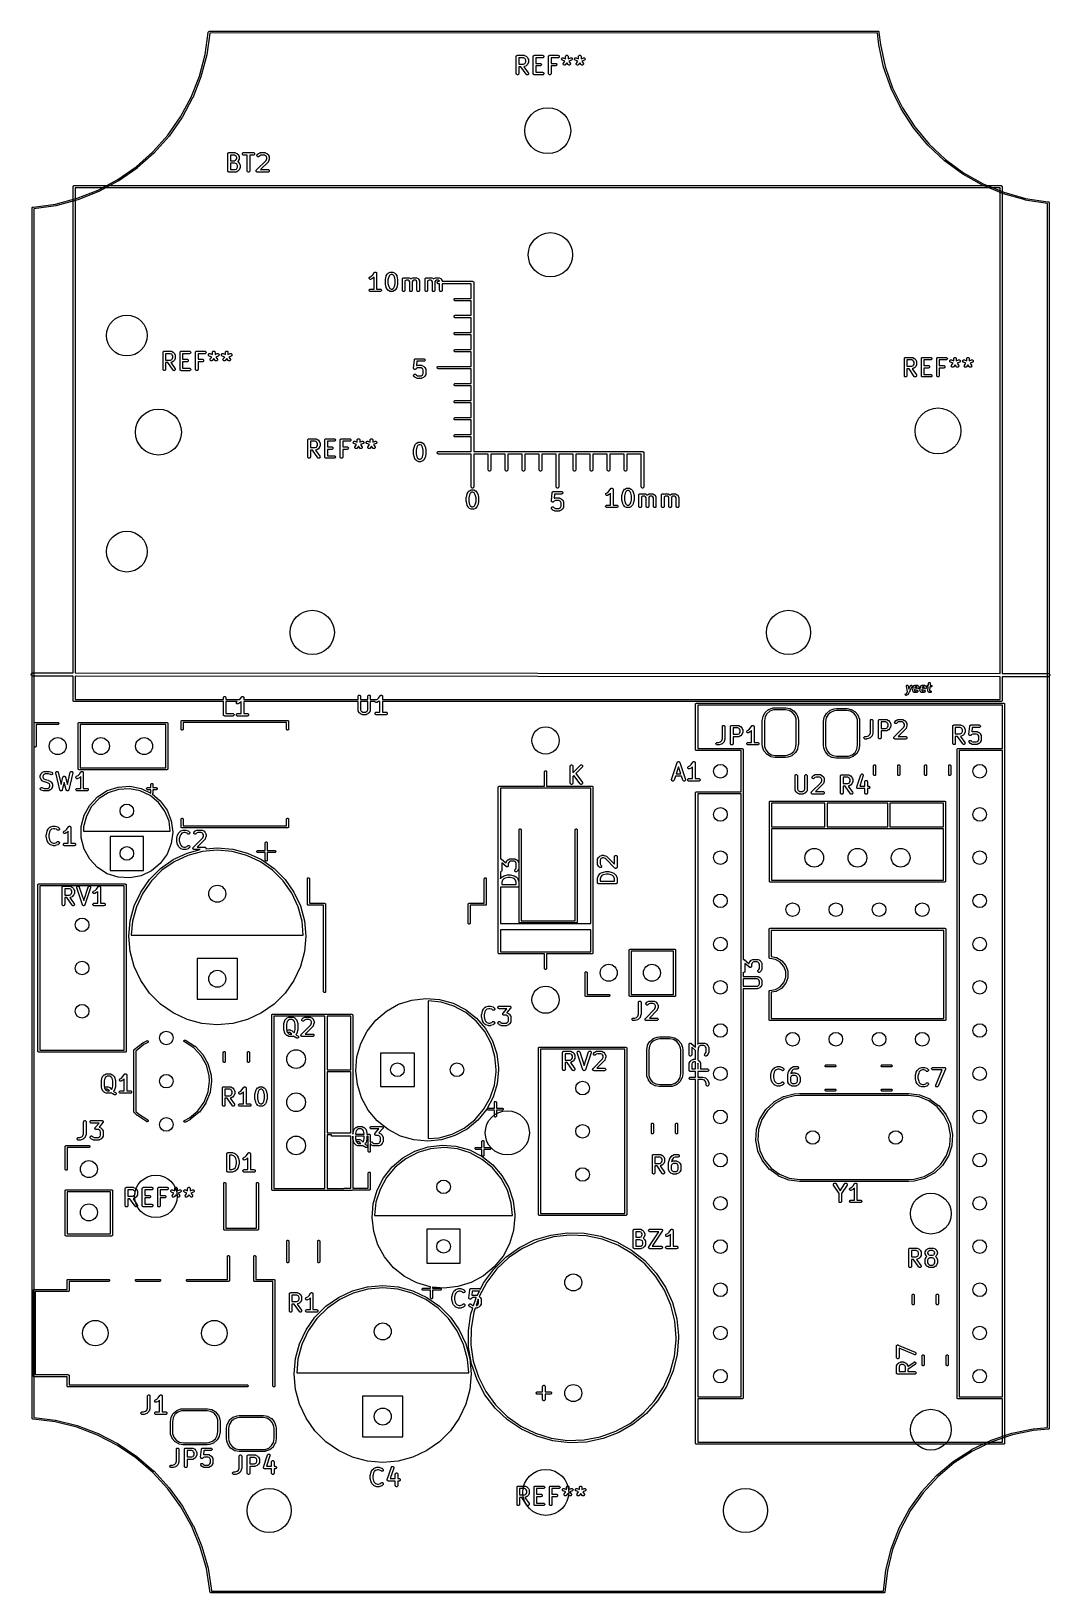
# Model space of a CAD drawing. Extents: x 202.7 to 262.5, y -125.5 to -33.7.
import ezdxf

# ---------------------------------------------------------------- set-up
doc = ezdxf.new("R2010")
doc.units = 0
doc.header["$MEASUREMENT"] = 0
doc.layers.add('BLACK', color=7, linetype='CONTINUOUS')

msp = doc.modelspace()

# ---------------------------------------------------------------- linework, layer by layer
at = {"layer": 'BLACK', "linetype": 'CONTINUOUS'}
for p, q in [((212.882, -35.0479), (213.069, -33.7426)), ((213.165, -33.78), (212.98, -35.065)), ((213.069, -33.7426), (213.07, -33.7377)), ((213.07, -33.7377), (213.072, -33.7321)), ((213.072, -33.7321), (213.074, -33.7267)), ((213.074, -33.7267), (213.077, -33.7217)), ((213.077, -33.7217), (213.08, -33.7171)), ((213.08, -33.7171), (213.082, -33.7154)), ((213.082, -33.7154), (213.086, -33.7046)), ((213.086, -33.7046), (213.097, -33.6911)), ((213.097, -33.6911), (213.113, -33.6823)), ((213.113, -33.6823), (213.126, -33.68)), ((213.126, -33.68), (252.454, -33.675)), ((252.403, -33.775), (213.165, -33.78)), ((252.489, -34.4775), (252.403, -33.775)), ((252.454, -33.675), (252.467, -33.6773)), ((252.467, -33.6773), (252.483, -33.6861)), ((252.483, -33.6861), (252.494, -33.6996)), ((252.494, -33.6996), (252.5, -33.7162)), ((252.5, -33.7338), (252.499, -33.7379)), ((252.499, -33.7379), (252.499, -33.738)), ((252.499, -33.738), (252.5, -33.7439)), ((252.5, -33.7162), (252.5, -33.7338)), ((252.5, -33.7439), (252.588, -34.4631)), ((252.489, -34.4796), (252.489, -34.4775)), ((252.489, -34.4816), (252.489, -34.4796)), ((252.489, -34.4821), (252.489, -34.4816)), ((252.772, -35.7777), (252.489, -34.4821)), ((252.588, -34.4631), (252.869, -35.7535)), ((212.544, -36.3196), (212.882, -35.0479)), ((212.979, -35.0708), (212.64, -36.3481)), ((212.98, -35.065), (212.979, -35.07)), ((212.979, -35.07), (212.979, -35.0704)), ((212.979, -35.0704), (212.979, -35.0708)), ((231.17, -35.1624), (231.171, -35.1559)), ((231.17, -36.1624), (231.17, -35.1624)), ((231.171, -35.1494), (231.174, -35.1432)), ((231.171, -35.1559), (231.171, -35.1494)), ((231.174, -35.1432), (231.175, -35.1367)), ((231.175, -35.1367), (231.178, -35.131)), ((231.178, -35.131), (231.18, -35.1249)), ((231.18, -35.1249), (231.185, -35.1199)), ((231.185, -35.1199), (231.188, -35.1142)), ((231.188, -35.1142), (231.193, -35.11)), ((231.193, -35.11), (231.197, -35.1049)), ((231.197, -35.1049), (231.203, -35.1016)), ((231.203, -35.1016), (231.208, -35.0974)), ((231.208, -35.0974), (231.214, -35.0952)), ((231.214, -35.0952), (231.22, -35.0919)), ((231.22, -35.0919), (231.226, -35.0908)), ((231.226, -35.0908), (231.232, -35.0885)), ((231.232, -35.0885), (231.239, -35.0885)), ((231.239, -35.0885), (231.245, -35.0874)), ((231.245, -35.0874), (231.626, -35.0874)), ((231.32, -35.2374), (231.32, -35.6112)), ((231.608, -35.2374), (231.32, -35.2374)), ((231.32, -35.6112), (231.608, -35.6112)), ((231.444, -35.7612), (231.32, -35.7612)), ((231.32, -35.7612), (231.32, -36.1624)), ((231.755, -36.2054), (231.444, -35.7612)), ((231.677, -35.2716), (231.608, -35.2374)), ((231.608, -35.6112), (231.677, -35.5769)), ((231.626, -35.0874), (231.63, -35.0881)), ((231.63, -35.7604), (231.627, -35.761)), ((231.627, -35.761), (231.878, -36.1194)), ((231.63, -35.0881), (231.635, -35.0879)), ((231.635, -35.7607), (231.63, -35.7604)), ((231.635, -35.0879), (231.643, -35.0904)), ((231.643, -35.7582), (231.635, -35.7607)), ((231.643, -35.0904), (231.652, -35.0919)), ((231.652, -35.7567), (231.643, -35.7582)), ((231.652, -35.0919), (231.656, -35.0941)), ((231.656, -35.7545), (231.652, -35.7567)), ((231.656, -35.0941), (231.66, -35.0953)), ((231.66, -35.7533), (231.656, -35.7545)), ((231.66, -35.0953), (231.755, -35.1429)), ((231.755, -35.7057), (231.66, -35.7533)), ((231.707, -35.302), (231.677, -35.2716)), ((231.677, -35.5769), (231.707, -35.5465)), ((231.742, -35.3706), (231.707, -35.302)), ((231.707, -35.5465), (231.742, -35.478)), ((231.742, -35.478), (231.742, -35.3706)), ((231.755, -35.1429), (231.765, -35.1501)), ((231.765, -35.6985), (231.755, -35.7057)), ((231.765, -35.1501), (231.774, -35.157)), ((231.774, -35.6916), (231.765, -35.6985)), ((231.774, -35.157), (231.822, -35.2046)), ((231.822, -35.644), (231.774, -35.6916)), ((231.822, -35.2046), (231.829, -35.2144)), ((231.829, -35.6342), (231.822, -35.644)), ((231.829, -35.2144), (231.836, -35.2241)), ((231.836, -35.6245), (231.829, -35.6342)), ((231.836, -35.2241), (231.884, -35.3193)), ((231.884, -35.5293), (231.836, -35.6245)), ((231.884, -35.3193), (231.885, -35.3235)), ((231.885, -35.5251), (231.884, -35.5293)), ((231.885, -35.3235), (231.887, -35.3272)), ((231.887, -35.5214), (231.885, -35.5251)), ((231.887, -35.3272), (231.889, -35.3359)), ((231.889, -35.5127), (231.887, -35.5214)), ((231.889, -35.3359), (231.891, -35.3443)), ((231.891, -35.5043), (231.889, -35.5127)), ((231.891, -35.3443), (231.891, -35.3486)), ((231.891, -35.3486), (231.892, -35.3529)), ((231.892, -35.4957), (231.891, -35.5)), ((231.891, -35.5), (231.891, -35.5043)), ((231.892, -35.3529), (231.892, -35.4957)), ((232.17, -35.1624), (232.171, -35.1559)), ((232.17, -36.1624), (232.17, -35.1624)), ((232.171, -35.1494), (232.174, -35.1432)), ((232.171, -35.1559), (232.171, -35.1494)), ((232.174, -35.1432), (232.175, -35.1367)), ((232.175, -35.1367), (232.178, -35.131)), ((232.178, -35.131), (232.18, -35.1249)), ((232.18, -35.1249), (232.185, -35.1199)), ((232.185, -35.1199), (232.188, -35.1142)), ((232.188, -35.1142), (232.193, -35.11)), ((232.193, -35.11), (232.197, -35.1049)), ((232.197, -35.1049), (232.203, -35.1016)), ((232.203, -35.1016), (232.208, -35.0974)), ((232.208, -35.0974), (232.214, -35.0952)), ((232.214, -35.0952), (232.22, -35.0919)), ((232.22, -35.0919), (232.226, -35.0908)), ((232.226, -35.0908), (232.232, -35.0885)), ((232.232, -35.0885), (232.239, -35.0885)), ((232.239, -35.0885), (232.245, -35.0874)), ((232.245, -35.0874), (232.721, -35.0874)), ((232.721, -35.2374), (232.32, -35.2374)), ((232.32, -35.2374), (232.32, -35.5636)), ((232.32, -35.5636), (232.579, -35.5636)), ((232.579, -35.7136), (232.32, -35.7136)), ((232.32, -35.7136), (232.32, -36.0874)), ((232.579, -35.5636), (232.604, -35.5681)), ((232.604, -35.709), (232.579, -35.7136)), ((232.604, -35.5681), (232.627, -35.5811)), ((232.627, -35.696), (232.604, -35.709)), ((232.627, -35.5811), (232.644, -35.6011)), ((232.644, -35.6761), (232.627, -35.696)), ((232.644, -35.6011), (232.652, -35.6255)), ((232.652, -35.6516), (232.644, -35.6761)), ((232.652, -35.6255), (232.652, -35.6516)), ((232.721, -35.0874), (232.747, -35.0919)), ((232.747, -35.2329), (232.721, -35.2374)), ((232.747, -35.0919), (232.77, -35.1049)), ((232.77, -35.2198), (232.747, -35.2329)), ((232.77, -35.1049), (232.786, -35.1249)), ((232.786, -35.1999), (232.77, -35.2198)), ((232.786, -35.1249), (232.795, -35.1494)), ((232.795, -35.1754), (232.786, -35.1999)), ((232.795, -35.1494), (232.795, -35.1754)), ((233.075, -35.1624), (233.076, -35.1559)), ((233.075, -36.1624), (233.075, -35.1624)), ((233.076, -35.1494), (233.078, -35.1432)), ((233.076, -35.1559), (233.076, -35.1494)), ((233.078, -35.1432), (233.08, -35.1367)), ((233.08, -35.1367), (233.083, -35.131)), ((233.083, -35.131), (233.085, -35.1249)), ((233.085, -35.1249), (233.089, -35.1199)), ((233.089, -35.1199), (233.093, -35.1142)), ((233.093, -35.1142), (233.098, -35.11)), ((233.098, -35.11), (233.102, -35.1049)), ((233.102, -35.1049), (233.107, -35.1016)), ((233.107, -35.1016), (233.112, -35.0974)), ((233.112, -35.0974), (233.119, -35.0952)), ((233.119, -35.0952), (233.124, -35.0919)), ((233.124, -35.0919), (233.131, -35.0908)), ((233.131, -35.0908), (233.137, -35.0885)), ((233.137, -35.0885), (233.144, -35.0885)), ((233.144, -35.0885), (233.15, -35.0874)), ((233.15, -35.0874), (233.626, -35.0874)), ((233.626, -35.2374), (233.225, -35.2374)), ((233.225, -35.2374), (233.225, -35.5636)), ((233.225, -35.5636), (233.483, -35.5636)), ((233.483, -35.7136), (233.225, -35.7136)), ((233.225, -35.7136), (233.225, -36.1624)), ((233.483, -35.5636), (233.509, -35.5681)), ((233.509, -35.709), (233.483, -35.7136)), ((233.509, -35.5681), (233.532, -35.5811)), ((233.532, -35.696), (233.509, -35.709)), ((233.532, -35.5811), (233.548, -35.6011)), ((233.548, -35.6761), (233.532, -35.696)), ((233.548, -35.6011), (233.557, -35.6255)), ((233.557, -35.6516), (233.548, -35.6761)), ((233.557, -35.6255), (233.557, -35.6516)), ((233.626, -35.0874), (233.652, -35.0919)), ((233.652, -35.2329), (233.626, -35.2374)), ((233.652, -35.0919), (233.674, -35.1049)), ((233.674, -35.2198), (233.652, -35.2329)), ((233.674, -35.1049), (233.691, -35.1249)), ((233.691, -35.1999), (233.674, -35.2198)), ((233.691, -35.1249), (233.7, -35.1494)), ((233.7, -35.1754), (233.691, -35.1999)), ((233.7, -35.1494), (233.7, -35.1754)), ((233.838, -35.2899), (233.848, -35.2657)), ((233.838, -35.3159), (233.838, -35.2899)), ((233.846, -35.3407), (233.838, -35.3159)), ((233.862, -35.3611), (233.846, -35.3407)), ((233.848, -35.2657), (233.866, -35.2463)), ((233.884, -35.3749), (233.862, -35.3611)), ((233.866, -35.2463), (233.888, -35.234)), ((234.031, -35.4338), (233.884, -35.3749)), ((233.888, -35.234), (233.914, -35.2303)), ((233.914, -35.2303), (233.94, -35.2356)), ((233.932, -35.595), (233.935, -35.5692)), ((233.938, -35.6204), (233.932, -35.595)), ((233.935, -35.5692), (233.947, -35.546)), ((233.952, -35.6422), (233.938, -35.6204)), ((233.94, -35.2356), (234.075, -35.2897)), ((233.947, -35.546), (234.031, -35.4338)), ((233.973, -35.6579), (233.952, -35.6422)), ((233.998, -35.6654), (233.973, -35.6579)), ((234.024, -35.664), (233.998, -35.6654)), ((234.048, -35.6538), (234.024, -35.664)), ((234.067, -35.636), (234.048, -35.6538)), ((234.15, -35.5255), (234.067, -35.636)), ((234.075, -35.1624), (234.08, -35.1367)), ((234.075, -35.2897), (234.075, -35.1624)), ((234.08, -35.1367), (234.093, -35.1142)), ((234.093, -35.1142), (234.112, -35.0974)), ((234.112, -35.0974), (234.137, -35.0885)), ((234.137, -35.0885), (234.163, -35.0885)), ((234.233, -35.636), (234.15, -35.5255)), ((234.163, -35.0885), (234.188, -35.0974)), ((234.188, -35.0974), (234.207, -35.1142)), ((234.207, -35.1142), (234.22, -35.1367)), ((234.22, -35.1367), (234.225, -35.1624)), ((234.225, -35.1624), (234.225, -35.2897)), ((234.225, -35.2897), (234.36, -35.2356)), ((234.252, -35.6538), (234.233, -35.636)), ((234.276, -35.664), (234.252, -35.6538)), ((234.416, -35.3749), (234.269, -35.4338)), ((234.269, -35.4338), (234.353, -35.546)), ((234.302, -35.6654), (234.276, -35.664)), ((234.327, -35.6579), (234.302, -35.6654)), ((234.348, -35.6422), (234.327, -35.6579)), ((234.362, -35.6204), (234.348, -35.6422)), ((234.353, -35.546), (234.365, -35.5692)), ((234.36, -35.2356), (234.386, -35.2303)), ((234.368, -35.595), (234.362, -35.6204)), ((234.365, -35.5692), (234.368, -35.595)), ((234.386, -35.2303), (234.412, -35.234)), ((234.412, -35.234), (234.434, -35.2463)), ((234.438, -35.3611), (234.416, -35.3749)), ((234.434, -35.2463), (234.452, -35.2657)), ((234.454, -35.3407), (234.438, -35.3611)), ((234.452, -35.2657), (234.462, -35.2899)), ((234.462, -35.3159), (234.454, -35.3407)), ((234.462, -35.2899), (234.462, -35.3159)), ((234.6, -35.2899), (234.61, -35.2657)), ((234.6, -35.3159), (234.6, -35.2899)), ((234.608, -35.3407), (234.6, -35.3159)), ((234.624, -35.3611), (234.608, -35.3407)), ((234.61, -35.2657), (234.627, -35.2463)), ((234.646, -35.3749), (234.624, -35.3611)), ((234.627, -35.2463), (234.65, -35.234)), ((234.793, -35.4338), (234.646, -35.3749)), ((234.65, -35.234), (234.676, -35.2303)), ((234.676, -35.2303), (234.702, -35.2356)), ((234.694, -35.595), (234.697, -35.5692)), ((234.7, -35.6204), (234.694, -35.595)), ((234.697, -35.5692), (234.709, -35.546)), ((234.714, -35.6422), (234.7, -35.6204)), ((234.702, -35.2356), (234.837, -35.2897)), ((234.709, -35.546), (234.793, -35.4338)), ((234.735, -35.6579), (234.714, -35.6422)), ((234.76, -35.6654), (234.735, -35.6579)), ((234.786, -35.664), (234.76, -35.6654)), ((234.81, -35.6538), (234.786, -35.664)), ((234.829, -35.636), (234.81, -35.6538)), ((234.912, -35.5255), (234.829, -35.636)), ((234.837, -35.1624), (234.841, -35.1367)), ((234.837, -35.2897), (234.837, -35.1624)), ((234.841, -35.1367), (234.854, -35.1142)), ((234.854, -35.1142), (234.874, -35.0974)), ((234.874, -35.0974), (234.899, -35.0885)), ((234.899, -35.0885), (234.925, -35.0885)), ((234.995, -35.636), (234.912, -35.5255)), ((234.925, -35.0885), (234.949, -35.0974)), ((234.949, -35.0974), (234.969, -35.1142)), ((234.969, -35.1142), (234.982, -35.1367)), ((234.982, -35.1367), (234.987, -35.1624)), ((234.987, -35.1624), (234.987, -35.2897)), ((234.987, -35.2897), (235.122, -35.2356)), ((235.014, -35.6538), (234.995, -35.636)), ((235.038, -35.664), (235.014, -35.6538)), ((235.178, -35.3749), (235.031, -35.4338)), ((235.031, -35.4338), (235.115, -35.546)), ((235.064, -35.6654), (235.038, -35.664)), ((235.089, -35.6579), (235.064, -35.6654)), ((235.109, -35.6422), (235.089, -35.6579)), ((235.124, -35.6204), (235.109, -35.6422)), ((235.115, -35.546), (235.127, -35.5692)), ((235.122, -35.2356), (235.148, -35.2303)), ((235.13, -35.595), (235.124, -35.6204)), ((235.127, -35.5692), (235.13, -35.595)), ((235.148, -35.2303), (235.173, -35.234)), ((235.173, -35.234), (235.196, -35.2463)), ((235.2, -35.3611), (235.178, -35.3749)), ((235.196, -35.2463), (235.214, -35.2657)), ((235.216, -35.3407), (235.2, -35.3611)), ((235.214, -35.2657), (235.223, -35.2899)), ((235.224, -35.3159), (235.216, -35.3407)), ((235.223, -35.2899), (235.224, -35.3159)), ((252.773, -35.7804), (252.772, -35.7777)), ((252.773, -35.783), (252.773, -35.7804)), ((252.774, -35.7835), (252.773, -35.783)), ((253.21, -37.0358), (252.774, -35.7835)), ((252.869, -35.7535), (253.303, -37.0001)), ((212.06, -37.5433), (212.544, -36.3196)), ((212.638, -36.3537), (212.152, -37.5827)), ((212.64, -36.3482), (212.638, -36.3529)), ((212.638, -36.3529), (212.638, -36.3533)), ((212.638, -36.3533), (212.638, -36.3537)), ((212.64, -36.3481), (212.64, -36.3481)), ((212.64, -36.3481), (212.64, -36.3482)), ((231.175, -36.188), (231.17, -36.1624)), ((231.188, -36.2106), (231.175, -36.188)), ((231.208, -36.2273), (231.188, -36.2106)), ((231.232, -36.2362), (231.208, -36.2273)), ((231.258, -36.2362), (231.232, -36.2362)), ((231.283, -36.2273), (231.258, -36.2362)), ((231.303, -36.2106), (231.283, -36.2273)), ((231.316, -36.188), (231.303, -36.2106)), ((231.32, -36.1624), (231.316, -36.188)), ((231.774, -36.2238), (231.755, -36.2054)), ((231.797, -36.2348), (231.774, -36.2238)), ((231.823, -36.2371), (231.797, -36.2348)), ((231.848, -36.2304), (231.823, -36.2371)), ((231.87, -36.2154), (231.848, -36.2304)), ((231.885, -36.1941), (231.87, -36.2154)), ((231.878, -36.1194), (231.889, -36.143)), ((231.891, -36.1689), (231.885, -36.1941)), ((231.889, -36.143), (231.891, -36.1689)), ((232.171, -36.1688), (232.17, -36.1624)), ((232.171, -36.1754), (232.171, -36.1688)), ((232.174, -36.1816), (232.171, -36.1754)), ((232.175, -36.188), (232.174, -36.1816)), ((232.178, -36.1937), (232.175, -36.188)), ((232.18, -36.1999), (232.178, -36.1937)), ((232.185, -36.2049), (232.18, -36.1999)), ((232.188, -36.2106), (232.185, -36.2049)), ((232.193, -36.2148), (232.188, -36.2106)), ((232.197, -36.2198), (232.193, -36.2148)), ((232.203, -36.2231), (232.197, -36.2198)), ((232.208, -36.2273), (232.203, -36.2231)), ((232.214, -36.2296), (232.208, -36.2273)), ((232.22, -36.2329), (232.214, -36.2296)), ((232.226, -36.234), (232.22, -36.2329)), ((232.232, -36.2362), (232.226, -36.234)), ((232.239, -36.2362), (232.232, -36.2362)), ((232.245, -36.2374), (232.239, -36.2362)), ((232.721, -36.2374), (232.245, -36.2374)), ((232.32, -36.0874), (232.721, -36.0874)), ((232.721, -36.0874), (232.747, -36.0919)), ((232.747, -36.2329), (232.721, -36.2374)), ((232.747, -36.0919), (232.77, -36.1049)), ((232.77, -36.2198), (232.747, -36.2329)), ((232.77, -36.1049), (232.786, -36.1249)), ((232.786, -36.1999), (232.77, -36.2198)), ((232.786, -36.1249), (232.795, -36.1494)), ((232.795, -36.1754), (232.786, -36.1999)), ((232.795, -36.1494), (232.795, -36.1754)), ((233.08, -36.188), (233.075, -36.1624)), ((233.093, -36.2106), (233.08, -36.188)), ((233.112, -36.2273), (233.093, -36.2106)), ((233.137, -36.2362), (233.112, -36.2273)), ((233.163, -36.2362), (233.137, -36.2362)), ((233.188, -36.2273), (233.163, -36.2362)), ((233.207, -36.2106), (233.188, -36.2273)), ((233.22, -36.188), (233.207, -36.2106)), ((233.225, -36.1624), (233.22, -36.188)), ((211.437, -38.7021), (212.06, -37.5433)), ((212.15, -37.588), (211.524, -38.752)), ((212.152, -37.5828), (212.15, -37.5873)), ((212.15, -37.5873), (212.15, -37.5877)), ((212.15, -37.5877), (212.15, -37.588)), ((212.152, -37.5827), (212.152, -37.5827)), ((212.152, -37.5827), (212.152, -37.5828)), ((253.211, -37.0384), (253.21, -37.0358)), ((253.212, -37.0409), (253.211, -37.0384)), ((253.212, -37.0414), (253.212, -37.0409)), ((253.796, -38.2322), (253.212, -37.0414)), ((253.303, -37.0001), (253.884, -38.1855)), ((253.797, -38.2346), (253.796, -38.2322)), ((253.798, -38.237), (253.797, -38.2346)), ((253.799, -38.2374), (253.798, -38.237)), ((254.521, -39.3495), (253.799, -38.2374)), ((253.884, -38.1855), (254.603, -39.2925)), ((210.683, -39.7803), (211.437, -38.7021)), ((211.521, -38.757), (210.763, -39.84)), ((211.524, -38.752), (211.521, -38.7564)), ((211.521, -38.7564), (211.521, -38.7567)), ((211.521, -38.7567), (211.521, -38.757)), ((254.523, -39.3517), (254.521, -39.3495)), ((254.524, -39.3539), (254.523, -39.3517)), ((254.525, -39.3543), (254.524, -39.3539)), ((255.375, -40.3715), (254.525, -39.3543)), ((254.525, -39.3543), (254.525, -39.3543)), ((254.525, -39.3543), (254.525, -39.3543)), ((254.603, -39.2925), (255.45, -40.3051)), ((209.808, -40.7632), (210.683, -39.7803)), ((210.76, -39.8446), (209.881, -40.8319)), ((210.763, -39.84), (210.76, -39.844)), ((210.76, -39.844), (210.76, -39.8443)), ((210.76, -39.8443), (210.76, -39.8446)), ((255.377, -40.3735), (255.375, -40.3715)), ((255.379, -40.3756), (255.377, -40.3735)), ((255.38, -40.3759), (255.379, -40.3756)), ((256.346, -41.2836), (255.38, -40.3759)), ((255.45, -40.3051), (256.413, -41.2086)), ((208.825, -41.6373), (209.808, -40.7632)), ((209.877, -40.836), (208.889, -41.714)), ((209.878, -40.8355), (209.877, -40.8357)), ((209.877, -40.8357), (209.877, -40.836)), ((209.881, -40.8319), (209.878, -40.8355)), ((214.216, -40.8824), (214.217, -40.8759)), ((214.216, -41.8824), (214.216, -40.8824)), ((214.217, -40.8694), (214.219, -40.8632)), ((214.217, -40.8759), (214.217, -40.8694)), ((214.219, -40.8632), (214.22, -40.8567)), ((214.22, -40.8567), (214.224, -40.851)), ((214.224, -40.851), (214.226, -40.8449)), ((214.226, -40.8449), (214.23, -40.8399)), ((214.23, -40.8399), (214.233, -40.8342)), ((214.233, -40.8342), (214.239, -40.83)), ((214.239, -40.83), (214.243, -40.8249)), ((214.243, -40.8249), (214.248, -40.8216)), ((214.248, -40.8216), (214.253, -40.8174)), ((214.253, -40.8174), (214.26, -40.8152)), ((214.26, -40.8152), (214.265, -40.8119)), ((214.265, -40.8119), (214.272, -40.8108)), ((214.272, -40.8108), (214.278, -40.8085)), ((214.278, -40.8085), (214.284, -40.8085)), ((214.284, -40.8085), (214.291, -40.8074)), ((214.291, -40.8074), (214.624, -40.8074)), ((214.366, -40.9574), (214.366, -41.2836)), ((214.607, -40.9574), (214.366, -40.9574)), ((214.366, -41.2836), (214.607, -41.2836)), ((214.675, -40.9916), (214.607, -40.9574)), ((214.607, -41.2836), (214.675, -41.2493)), ((214.624, -40.8074), (214.629, -40.8081)), ((214.629, -40.8081), (214.633, -40.8079)), ((214.633, -40.8079), (214.641, -40.8104)), ((214.641, -40.8104), (214.65, -40.8119)), ((214.65, -40.8119), (214.654, -40.8141)), ((214.654, -40.8141), (214.658, -40.8153)), ((214.658, -40.8153), (214.753, -40.8629)), ((214.706, -41.022), (214.675, -40.9916)), ((214.675, -41.2493), (214.706, -41.2189)), ((214.74, -41.0906), (214.706, -41.022)), ((214.706, -41.2189), (214.74, -41.1504)), ((214.74, -41.1504), (214.74, -41.0906)), ((214.753, -40.8629), (214.763, -40.8701)), ((214.763, -40.8701), (214.773, -40.877)), ((214.773, -40.877), (214.82, -40.9246)), ((214.82, -40.9246), (214.827, -40.9344)), ((214.827, -40.9344), (214.834, -40.9441)), ((214.834, -41.2969), (214.827, -41.3065)), ((214.834, -40.9441), (214.882, -41.0393)), ((214.882, -41.2016), (214.834, -41.2969)), ((214.882, -41.0393), (214.883, -41.0435)), ((214.883, -41.1975), (214.882, -41.2016)), ((214.883, -41.0435), (214.885, -41.0472)), ((214.885, -41.1937), (214.883, -41.1975)), ((214.885, -41.0472), (214.887, -41.0559)), ((214.887, -41.1851), (214.885, -41.1937)), ((214.887, -41.0559), (214.889, -41.0643)), ((214.889, -41.1767), (214.887, -41.1851)), ((214.889, -41.0643), (214.889, -41.0686)), ((214.889, -41.0686), (214.89, -41.0729)), ((214.89, -41.1681), (214.889, -41.1724)), ((214.889, -41.1724), (214.889, -41.1767)), ((214.89, -41.0729), (214.89, -41.1681)), ((215.074, -40.8694), (215.083, -40.8449)), ((215.074, -40.8954), (215.074, -40.8694)), ((215.083, -40.9199), (215.074, -40.8954)), ((215.083, -40.8449), (215.1, -40.8249)), ((215.1, -40.9398), (215.083, -40.9199)), ((215.1, -40.8249), (215.122, -40.8119)), ((215.122, -40.9529), (215.1, -40.9398)), ((215.122, -40.8119), (215.148, -40.8074)), ((215.148, -40.9574), (215.122, -40.9529)), ((215.148, -40.8074), (215.72, -40.8074)), ((215.359, -40.9574), (215.148, -40.9574)), ((215.359, -41.8824), (215.359, -40.9574)), ((215.72, -40.9574), (215.509, -40.9574)), ((215.509, -40.9574), (215.509, -41.8824)), ((215.72, -40.8074), (215.745, -40.8119)), ((215.745, -40.9529), (215.72, -40.9574)), ((215.745, -40.8119), (215.768, -40.8249)), ((215.768, -40.9398), (215.745, -40.9529)), ((215.768, -40.8249), (215.784, -40.8449)), ((215.784, -40.9199), (215.768, -40.9398)), ((215.784, -40.8449), (215.793, -40.8694)), ((215.793, -40.8954), (215.784, -40.9199)), ((215.793, -40.8694), (215.793, -40.8954)), ((215.905, -41.8293), (216.463, -41.2704)), ((215.931, -40.9711), (215.937, -40.9459)), ((215.933, -40.997), (215.931, -40.9711)), ((215.944, -41.0206), (215.933, -40.997)), ((215.937, -40.9459), (215.952, -40.9246)), ((215.962, -41.0391), (215.944, -41.0206)), ((215.952, -40.9246), (216, -40.877)), ((215.986, -41.0501), (215.962, -41.0391)), ((216.012, -41.0523), (215.986, -41.0501)), ((216, -40.877), (216.01, -40.8701)), ((216.01, -40.8701), (216.019, -40.8629)), ((216.037, -41.0456), (216.012, -41.0523)), ((216.019, -40.8629), (216.115, -40.8153)), ((216.058, -41.0307), (216.037, -41.0456)), ((216.097, -40.9916), (216.058, -41.0307)), ((216.166, -40.9574), (216.097, -40.9916)), ((216.115, -40.8153), (216.119, -40.8141)), ((216.119, -40.8141), (216.122, -40.8119)), ((216.122, -40.8119), (216.131, -40.8104)), ((216.131, -40.8104), (216.14, -40.8079)), ((216.14, -40.8079), (216.144, -40.8081)), ((216.144, -40.8081), (216.148, -40.8074)), ((216.148, -40.8074), (216.386, -40.8074)), ((216.368, -40.9574), (216.166, -40.9574)), ((216.437, -40.9916), (216.368, -40.9574)), ((216.386, -40.8074), (216.39, -40.8081)), ((216.39, -40.8081), (216.395, -40.8079)), ((216.395, -40.8079), (216.403, -40.8104)), ((216.403, -40.8104), (216.412, -40.8119)), ((216.412, -40.8119), (216.416, -40.8141)), ((216.416, -40.8141), (216.42, -40.8153)), ((216.42, -40.8153), (216.515, -40.8629)), ((216.467, -41.022), (216.437, -40.9916)), ((216.463, -41.2704), (216.502, -41.1559)), ((216.502, -41.0906), (216.467, -41.022)), ((216.502, -41.1559), (216.502, -41.0906)), ((216.515, -40.8629), (216.525, -40.8701)), ((216.525, -40.8701), (216.534, -40.877)), ((216.534, -40.877), (216.582, -40.9246)), ((216.582, -40.9246), (216.589, -40.9344)), ((216.589, -40.9344), (216.596, -40.9441)), ((216.596, -40.9441), (216.644, -41.0393)), ((216.648, -41.1918), (216.6, -41.3347)), ((216.644, -41.0393), (216.645, -41.0435)), ((216.645, -41.0435), (216.647, -41.0472)), ((216.647, -41.0472), (216.649, -41.0559)), ((216.65, -41.1799), (216.648, -41.1918)), ((216.649, -41.0559), (216.651, -41.0643)), ((216.652, -41.1681), (216.65, -41.1799)), ((216.651, -41.0643), (216.651, -41.0686)), ((216.651, -41.0686), (216.652, -41.0729)), ((216.652, -41.0729), (216.652, -41.1681)), ((256.349, -41.2854), (256.346, -41.2836)), ((256.351, -41.2871), (256.349, -41.2854)), ((256.351, -41.2874), (256.351, -41.2871)), ((257.42, -42.0724), (256.351, -41.2874)), ((256.413, -41.2086), (257.477, -41.99)), ((207.746, -42.3907), (208.825, -41.6373)), ((208.885, -41.7176), (207.801, -42.4744)), ((208.889, -41.7141), (208.885, -41.7172)), ((208.885, -41.7172), (208.885, -41.7174)), ((208.885, -41.7174), (208.885, -41.7176)), ((208.889, -41.714), (208.889, -41.714)), ((208.889, -41.714), (208.889, -41.7141)), ((214.217, -41.8888), (214.216, -41.8824)), ((214.217, -41.8954), (214.217, -41.8888)), ((214.219, -41.9016), (214.217, -41.8954)), ((214.22, -41.908), (214.219, -41.9016)), ((214.224, -41.9137), (214.22, -41.908)), ((214.226, -41.9199), (214.224, -41.9137)), ((214.23, -41.9249), (214.226, -41.9199)), ((214.233, -41.9306), (214.23, -41.9249)), ((214.239, -41.9348), (214.233, -41.9306)), ((214.243, -41.9398), (214.239, -41.9348)), ((214.248, -41.9431), (214.243, -41.9398)), ((214.253, -41.9473), (214.248, -41.9431)), ((214.26, -41.9496), (214.253, -41.9473)), ((214.265, -41.9529), (214.26, -41.9496)), ((214.272, -41.954), (214.265, -41.9529)), ((214.278, -41.9562), (214.272, -41.954)), ((214.284, -41.9562), (214.278, -41.9562)), ((214.291, -41.9574), (214.284, -41.9562)), ((214.672, -41.9574), (214.291, -41.9574)), ((214.366, -41.4336), (214.366, -41.8074)), ((214.612, -41.4336), (214.366, -41.4336)), ((214.366, -41.8074), (214.654, -41.8074)), ((214.727, -41.4717), (214.612, -41.4336)), ((214.654, -41.8074), (214.723, -41.7731)), ((214.676, -41.9566), (214.672, -41.9574)), ((214.68, -41.9569), (214.676, -41.9566)), ((214.689, -41.9544), (214.68, -41.9569)), ((214.698, -41.9529), (214.689, -41.9544)), ((214.701, -41.9507), (214.698, -41.9529)), ((214.705, -41.9495), (214.701, -41.9507)), ((214.801, -41.9018), (214.705, -41.9495)), ((214.723, -41.7731), (214.753, -41.7427)), ((214.753, -41.4982), (214.727, -41.4717)), ((214.787, -41.5668), (214.753, -41.4982)), ((214.753, -41.7427), (214.787, -41.6742)), ((214.787, -41.6742), (214.787, -41.5668)), ((214.82, -41.3164), (214.798, -41.3381)), ((214.798, -41.3381), (214.799, -41.3382)), ((214.799, -41.3382), (214.806, -41.3433)), ((214.81, -41.8947), (214.801, -41.9018)), ((214.806, -41.3433), (214.814, -41.3474)), ((214.82, -41.8878), (214.81, -41.8947)), ((214.814, -41.3474), (214.817, -41.3507)), ((214.817, -41.3507), (214.82, -41.3532)), ((214.827, -41.3065), (214.82, -41.3164)), ((214.82, -41.3532), (214.868, -41.4008)), ((214.868, -41.8402), (214.82, -41.8878)), ((214.868, -41.4008), (214.875, -41.4106)), ((214.875, -41.8303), (214.868, -41.8402)), ((214.875, -41.4106), (214.882, -41.4203)), ((214.882, -41.8207), (214.875, -41.8303)), ((214.882, -41.4203), (214.929, -41.5155)), ((214.929, -41.7254), (214.882, -41.8207)), ((214.929, -41.5155), (214.931, -41.5196)), ((214.931, -41.7213), (214.929, -41.7254)), ((214.931, -41.5196), (214.933, -41.5234)), ((214.933, -41.7176), (214.931, -41.7213)), ((214.933, -41.5234), (214.934, -41.5321)), ((214.934, -41.7089), (214.933, -41.7176)), ((214.934, -41.5321), (214.937, -41.5405)), ((214.937, -41.7005), (214.934, -41.7089)), ((214.937, -41.5405), (214.937, -41.5448)), ((214.937, -41.5448), (214.937, -41.549)), ((214.937, -41.549), (214.937, -41.6919)), ((214.937, -41.6919), (214.937, -41.6962)), ((214.937, -41.6962), (214.937, -41.7005)), ((215.363, -41.908), (215.359, -41.8824)), ((215.376, -41.9306), (215.363, -41.908)), ((215.396, -41.9473), (215.376, -41.9306)), ((215.421, -41.9562), (215.396, -41.9473)), ((215.447, -41.9562), (215.421, -41.9562)), ((215.471, -41.9473), (215.447, -41.9562)), ((215.491, -41.9306), (215.471, -41.9473)), ((215.504, -41.908), (215.491, -41.9306)), ((215.509, -41.8824), (215.504, -41.908)), ((215.883, -41.8758), (215.884, -41.8727)), ((215.884, -41.8856), (215.883, -41.8758)), ((215.884, -41.8694), (215.887, -41.8601)), ((215.884, -41.8727), (215.884, -41.8694)), ((215.884, -41.8954), (215.884, -41.8856)), ((215.885, -41.8985), (215.884, -41.8954)), ((215.885, -41.9018), (215.885, -41.8985)), ((215.889, -41.9107), (215.885, -41.9018)), ((215.887, -41.8601), (215.89, -41.8507)), ((215.893, -41.9199), (215.889, -41.9107)), ((215.89, -41.8507), (215.892, -41.848)), ((215.892, -41.848), (215.893, -41.8449)), ((215.893, -41.8449), (215.899, -41.8374)), ((215.895, -41.9224), (215.893, -41.9199)), ((215.896, -41.9254), (215.895, -41.9224)), ((215.903, -41.9323), (215.896, -41.9254)), ((215.899, -41.8374), (215.905, -41.8293)), ((215.909, -41.9398), (215.903, -41.9323)), ((215.912, -41.9415), (215.909, -41.9398)), ((215.915, -41.9438), (215.912, -41.9415)), ((215.923, -41.948), (215.915, -41.9438)), ((215.932, -41.9529), (215.923, -41.948)), ((215.935, -41.9534), (215.932, -41.9529)), ((215.938, -41.9548), (215.935, -41.9534)), ((215.948, -41.9557), (215.938, -41.9548)), ((215.958, -41.9574), (215.948, -41.9557)), ((216.577, -41.9574), (215.958, -41.9574)), ((216.582, -41.364), (216.139, -41.8074)), ((216.139, -41.8074), (216.577, -41.8074)), ((216.577, -41.8074), (216.602, -41.8119)), ((216.602, -41.9529), (216.577, -41.9574)), ((216.585, -41.3604), (216.582, -41.364)), ((216.588, -41.3576), (216.585, -41.3604)), ((216.592, -41.3498), (216.588, -41.3576)), ((216.597, -41.3426), (216.592, -41.3498)), ((216.598, -41.3385), (216.597, -41.3426)), ((216.6, -41.3347), (216.598, -41.3385)), ((216.602, -41.8119), (216.625, -41.8249)), ((216.625, -41.9398), (216.602, -41.9529)), ((216.625, -41.8249), (216.642, -41.8449)), ((216.642, -41.9199), (216.625, -41.9398)), ((216.642, -41.8449), (216.651, -41.8694)), ((216.651, -41.8954), (216.642, -41.9199)), ((216.651, -41.8694), (216.651, -41.8954)), ((257.422, -42.0739), (257.42, -42.0724)), ((257.424, -42.0754), (257.422, -42.0739)), ((257.425, -42.0756), (257.424, -42.0754)), ((258.58, -42.7265), (257.425, -42.0756)), ((257.477, -41.99), (258.627, -42.6379)), ((205.12, -42.8014), (205.122, -42.7964)), ((205.12, -42.8068), (205.12, -42.8014)), ((205.12, -71.3912), (205.12, -42.8068)), ((205.122, -42.7964), (205.123, -42.7912)), ((205.123, -42.7912), (205.125, -42.7866)), ((205.125, -42.7866), (205.127, -42.7815)), ((205.127, -42.7815), (205.131, -42.7774)), ((205.131, -42.7774), (205.133, -42.7728)), ((205.133, -42.7728), (205.137, -42.7694)), ((205.137, -42.7694), (205.141, -42.7653)), ((205.141, -42.7653), (205.145, -42.7627)), ((205.145, -42.7627), (205.15, -42.7592)), ((205.15, -42.7592), (205.155, -42.7574)), ((205.155, -42.7574), (205.159, -42.7547)), ((205.159, -42.7547), (205.164, -42.7538)), ((205.164, -42.7538), (205.169, -42.752)), ((205.169, -42.752), (205.175, -42.752)), ((205.175, -42.752), (205.175, -42.752)), ((205.175, -42.752), (259.685, -42.752)), ((205.24, -42.872), (205.24, -71.3912)), ((259.62, -42.872), (205.24, -42.872)), ((205.363, -43.4961), (206.587, -43.0132)), ((206.626, -43.1051), (205.397, -43.5902)), ((206.587, -43.0132), (207.746, -42.3907)), ((206.627, -43.1049), (206.626, -43.1051)), ((206.632, -43.1027), (206.627, -43.1048)), ((206.627, -43.1048), (206.627, -43.1049)), ((207.796, -42.4775), (206.632, -43.1026)), ((206.632, -43.1026), (206.632, -43.1026)), ((206.632, -43.1026), (206.632, -43.1027)), ((207.797, -42.4771), (207.796, -42.4773)), ((207.796, -42.4773), (207.796, -42.4775)), ((207.801, -42.4745), (207.797, -42.4771)), ((207.801, -42.4744), (207.801, -42.4744)), ((207.801, -42.4744), (207.801, -42.4745)), ((258.583, -42.7277), (258.58, -42.7265)), ((258.585, -42.7289), (258.583, -42.7277)), ((258.586, -42.7291), (258.585, -42.7289)), ((259.811, -43.2364), (258.586, -42.7291)), ((258.627, -42.6379), (259.846, -43.1429)), ((259.62, -71.4186), (259.62, -42.872)), ((259.685, -42.752), (259.691, -42.752)), ((259.685, -42.752), (259.685, -42.752)), ((259.691, -42.752), (259.696, -42.7538)), ((259.696, -42.7538), (259.701, -42.7547)), ((259.701, -42.7547), (259.705, -42.7574)), ((259.705, -42.7574), (259.71, -42.7592)), ((259.71, -42.7592), (259.715, -42.7627)), ((259.715, -42.7627), (259.719, -42.7653)), ((259.719, -42.7653), (259.723, -42.7694)), ((259.723, -42.7694), (259.727, -42.7728)), ((259.727, -42.7728), (259.729, -42.7775)), ((259.729, -42.7775), (259.733, -42.7815)), ((259.733, -42.7815), (259.735, -42.7865)), ((259.735, -42.7865), (259.737, -42.7912)), ((259.737, -42.7912), (259.738, -42.7964)), ((259.738, -42.7964), (259.74, -42.8014)), ((259.74, -42.8014), (259.74, -42.8067)), ((259.74, -42.8067), (259.74, -42.8068)), ((259.74, -42.8068), (259.74, -71.4186)), ((202.71, -44.0656), (202.712, -44.0526)), ((202.712, -44.0526), (202.721, -44.0374)), ((202.721, -44.0374), (202.735, -44.026)), ((202.735, -44.026), (202.751, -44.02)), ((202.751, -44.02), (202.769, -44.02)), ((202.769, -44.02), (202.771, -44.0208)), ((202.771, -44.0208), (202.776, -44.0202)), ((202.776, -44.0202), (202.787, -44.0192)), ((202.787, -44.0192), (204.091, -43.8329)), ((204.108, -43.9315), (202.81, -44.117)), ((204.091, -43.8329), (205.363, -43.4961)), ((204.109, -43.9314), (204.108, -43.9315)), ((204.114, -43.9303), (204.109, -43.9314)), ((204.109, -43.9314), (204.109, -43.9314)), ((205.391, -43.592), (204.114, -43.9303)), ((205.392, -43.5919), (205.391, -43.592)), ((205.397, -43.5902), (205.392, -43.5918)), ((205.392, -43.5918), (205.392, -43.5919)), ((259.813, -43.2373), (259.811, -43.2364)), ((259.816, -43.2383), (259.813, -43.2373)), ((259.817, -43.2384), (259.816, -43.2383)), ((261.094, -43.5949), (259.817, -43.2384)), ((259.846, -43.1429), (261.118, -43.4977)), ((261.097, -43.5954), (261.094, -43.5949)), ((261.099, -43.596), (261.097, -43.5954)), ((261.1, -43.5961), (261.099, -43.596)), ((262.4, -43.7949), (261.1, -43.5961)), ((261.118, -43.4977), (262.426, -43.6977)), ((262.4, -115.754), (262.4, -43.7949)), ((262.426, -43.6977), (262.426, -43.6978)), ((262.426, -43.6978), (262.432, -43.6991)), ((262.432, -43.6991), (262.438, -43.7011)), ((262.438, -43.7012), (262.441, -43.7)), ((262.438, -43.7011), (262.438, -43.7012)), ((262.441, -43.7), (262.459, -43.7)), ((262.459, -43.7), (262.475, -43.706)), ((262.475, -43.706), (262.489, -43.7174)), ((262.489, -43.7174), (262.498, -43.7326)), ((262.498, -43.7326), (262.5, -43.7456)), ((262.5, -43.7456), (262.5, -115.804)), ((202.71, -115.204), (202.71, -44.0656)), ((202.81, -44.117), (202.81, -115.151)), ((222.528, -48.1836), (222.535, -48.1583)), ((222.531, -48.2095), (222.528, -48.1836)), ((222.543, -48.2328), (222.531, -48.2095)), ((222.535, -48.1583), (222.549, -48.1365)), ((222.562, -48.2507), (222.543, -48.2328)), ((222.549, -48.1365), (222.57, -48.121)), ((222.586, -48.2611), (222.562, -48.2507)), ((222.57, -48.121), (222.654, -48.0789)), ((222.612, -48.2626), (222.586, -48.2611)), ((222.637, -48.2552), (222.612, -48.2626)), ((222.732, -48.2076), (222.637, -48.2552)), ((222.654, -48.0789), (222.736, -47.9975)), ((222.742, -48.2004), (222.732, -48.2076)), ((222.736, -47.9975), (222.827, -47.8608)), ((222.752, -48.1935), (222.742, -48.2004)), ((222.814, -48.1311), (222.752, -48.1935)), ((222.814, -48.8274), (222.814, -48.1311)), ((222.827, -47.8608), (222.83, -47.8578)), ((222.83, -47.8578), (222.832, -47.8542)), ((222.832, -47.8542), (222.838, -47.8484)), ((222.838, -47.8484), (222.845, -47.842)), ((222.845, -47.842), (222.848, -47.8401)), ((222.848, -47.8401), (222.852, -47.8374)), ((222.852, -47.8374), (222.86, -47.8344)), ((222.86, -47.8344), (222.868, -47.8304)), ((222.868, -47.8304), (222.872, -47.83)), ((222.872, -47.83), (222.876, -47.8285)), ((222.876, -47.8285), (222.885, -47.8285)), ((222.885, -47.8285), (222.894, -47.8276)), ((222.894, -47.8276), (222.898, -47.8285)), ((222.898, -47.8285), (222.902, -47.8285)), ((222.902, -47.8285), (222.91, -47.8316)), ((222.91, -47.8316), (222.919, -47.8337)), ((222.919, -47.8337), (222.923, -47.836)), ((222.923, -47.836), (222.927, -47.8374)), ((222.927, -47.8374), (222.933, -47.8432)), ((222.933, -47.8432), (222.941, -47.8482)), ((222.941, -47.8482), (222.943, -47.8515)), ((222.943, -47.8515), (222.946, -47.8542)), ((222.946, -47.8542), (222.951, -47.8619)), ((222.951, -47.8619), (222.956, -47.8692)), ((222.956, -47.8692), (222.957, -47.8731)), ((222.957, -47.8731), (222.96, -47.8767)), ((222.96, -47.8767), (222.961, -47.8856)), ((222.961, -47.8856), (222.964, -47.8942)), ((222.964, -47.8942), (222.963, -47.8983)), ((222.963, -47.8983), (222.964, -47.9024)), ((222.964, -47.9024), (222.964, -48.8274)), ((223.481, -48.2834), (223.482, -48.2743)), ((223.481, -48.5214), (223.481, -48.2834)), ((223.482, -48.5305), (223.481, -48.5214)), ((223.482, -48.2743), (223.483, -48.2652)), ((223.483, -48.5396), (223.482, -48.5305)), ((223.483, -48.2652), (223.531, -48.0747)), ((223.531, -48.7301), (223.483, -48.5396)), ((223.531, -48.0747), (223.534, -48.0672)), ((223.534, -48.0672), (223.536, -48.0593)), ((223.536, -48.0593), (223.584, -47.9641)), ((223.584, -47.9641), (223.591, -47.9544)), ((223.591, -47.9544), (223.598, -47.9446)), ((223.598, -47.9446), (223.646, -47.897)), ((223.674, -48.1191), (223.631, -48.2926)), ((223.631, -48.2926), (223.631, -48.5122)), ((223.631, -48.5122), (223.674, -48.6857)), ((223.646, -47.897), (223.655, -47.8901)), ((223.655, -47.8901), (223.665, -47.8829)), ((223.665, -47.8829), (223.76, -47.8353)), ((223.713, -48.0421), (223.674, -48.1191)), ((223.743, -48.0117), (223.713, -48.0421)), ((223.812, -47.9774), (223.743, -48.0117)), ((223.76, -47.8353), (223.764, -47.8341)), ((223.764, -47.8341), (223.768, -47.8319)), ((223.768, -47.8319), (223.777, -47.8304)), ((223.777, -47.8304), (223.785, -47.8279)), ((223.785, -47.8279), (223.79, -47.8282)), ((223.79, -47.8282), (223.794, -47.8274)), ((223.794, -47.8274), (223.889, -47.8274)), ((223.871, -47.9774), (223.812, -47.9774)), ((223.94, -48.0117), (223.871, -47.9774)), ((223.889, -47.8274), (223.893, -47.8282)), ((223.893, -47.8282), (223.898, -47.8279)), ((223.898, -47.8279), (223.906, -47.8304)), ((223.906, -47.8304), (223.915, -47.8319)), ((223.915, -47.8319), (223.918, -47.8341)), ((223.918, -47.8341), (223.923, -47.8353)), ((223.923, -47.8353), (224.018, -47.8829)), ((223.97, -48.0421), (223.94, -48.0117)), ((224.009, -48.1191), (223.97, -48.0421)), ((224.052, -48.2926), (224.009, -48.1191)), ((224.009, -48.6857), (224.052, -48.5122)), ((224.018, -47.8829), (224.027, -47.8901)), ((224.027, -47.8901), (224.037, -47.897)), ((224.037, -47.897), (224.085, -47.9446)), ((224.052, -48.5122), (224.052, -48.2926)), ((224.085, -47.9446), (224.092, -47.9544)), ((224.092, -47.9544), (224.099, -47.9641)), ((224.099, -47.9641), (224.147, -48.0593)), ((224.147, -48.0593), (224.149, -48.0672)), ((224.149, -48.0672), (224.152, -48.0747)), ((224.152, -48.0747), (224.2, -48.2652)), ((224.2, -48.5396), (224.152, -48.7301)), ((224.2, -48.2652), (224.201, -48.2743)), ((224.201, -48.5305), (224.2, -48.5396)), ((224.201, -48.2743), (224.202, -48.2834)), ((224.202, -48.5214), (224.201, -48.5305)), ((224.202, -48.2834), (224.202, -48.5214)), ((224.481, -48.2357), (224.485, -48.2101)), ((224.481, -48.9024), (224.481, -48.2357)), ((224.485, -48.2101), (224.498, -48.1875)), ((224.498, -48.1875), (224.518, -48.1708)), ((224.518, -48.1708), (224.543, -48.1619)), ((224.543, -48.1619), (224.569, -48.1619)), ((224.569, -48.1619), (224.593, -48.1708)), ((224.593, -48.1708), (224.613, -48.1875)), ((224.613, -48.1875), (224.616, -48.193)), ((224.616, -48.193), (224.665, -48.1687)), ((224.648, -48.345), (224.631, -48.362)), ((224.631, -48.362), (224.631, -48.9024)), ((224.716, -48.3107), (224.648, -48.345)), ((224.665, -48.1687), (224.669, -48.1674)), ((224.669, -48.1674), (224.673, -48.1653)), ((224.673, -48.1653), (224.682, -48.1637)), ((224.682, -48.1637), (224.69, -48.1612)), ((224.69, -48.1612), (224.694, -48.1615)), ((224.694, -48.1615), (224.699, -48.1607)), ((224.699, -48.1607), (224.841, -48.1607)), ((224.824, -48.3107), (224.716, -48.3107)), ((224.881, -48.3393), (224.824, -48.3107)), ((224.841, -48.1607), (224.846, -48.1615)), ((224.846, -48.1615), (224.85, -48.1612)), ((224.85, -48.1612), (224.858, -48.1637)), ((224.858, -48.1637), (224.867, -48.1653)), ((224.867, -48.1653), (224.871, -48.1674)), ((224.871, -48.1674), (224.875, -48.1687)), ((224.875, -48.1687), (224.97, -48.2163)), ((224.909, -48.3963), (224.881, -48.3393)), ((224.909, -48.9024), (224.909, -48.3963)), ((224.97, -48.2163), (224.979, -48.2228)), ((224.979, -48.2228), (224.984, -48.2263)), ((224.984, -48.2263), (224.99, -48.2228)), ((224.99, -48.2228), (224.998, -48.2163)), ((224.998, -48.2163), (225.094, -48.1687)), ((225.088, -48.3393), (225.059, -48.3963)), ((225.059, -48.3963), (225.059, -48.9024)), ((225.145, -48.3107), (225.088, -48.3393)), ((225.094, -48.1687), (225.098, -48.1674)), ((225.098, -48.1674), (225.101, -48.1653)), ((225.101, -48.1653), (225.11, -48.1637)), ((225.11, -48.1637), (225.119, -48.1612)), ((225.119, -48.1612), (225.123, -48.1615)), ((225.123, -48.1615), (225.127, -48.1607)), ((225.127, -48.1607), (225.27, -48.1607)), ((225.252, -48.3107), (225.145, -48.3107)), ((225.309, -48.3393), (225.252, -48.3107)), ((225.27, -48.1607), (225.274, -48.1615)), ((225.274, -48.1615), (225.279, -48.1612)), ((225.279, -48.1612), (225.287, -48.1637)), ((225.287, -48.1637), (225.296, -48.1653)), ((225.296, -48.1653), (225.299, -48.1674)), ((225.299, -48.1674), (225.304, -48.1687)), ((225.304, -48.1687), (225.399, -48.2163)), ((225.338, -48.3963), (225.309, -48.3393)), ((225.338, -48.9024), (225.338, -48.3963)), ((225.399, -48.2163), (225.408, -48.2228)), ((225.408, -48.2228), (225.417, -48.2289)), ((225.417, -48.2289), (225.418, -48.2306)), ((225.418, -48.2306), (225.42, -48.2318)), ((225.42, -48.2318), (225.426, -48.241)), ((225.426, -48.241), (225.432, -48.2498)), ((225.432, -48.2498), (225.48, -48.3451)), ((225.48, -48.3451), (225.481, -48.3492)), ((225.481, -48.3492), (225.483, -48.3529)), ((225.483, -48.3529), (225.485, -48.3616)), ((225.485, -48.3616), (225.487, -48.37)), ((225.487, -48.37), (225.487, -48.3743)), ((225.487, -48.3743), (225.488, -48.3786)), ((225.488, -48.3786), (225.488, -48.9024)), ((225.814, -48.2357), (225.819, -48.2101)), ((225.814, -48.9024), (225.814, -48.2357)), ((225.819, -48.2101), (225.832, -48.1875)), ((225.832, -48.1875), (225.852, -48.1708)), ((225.852, -48.1708), (225.876, -48.1619)), ((225.876, -48.1619), (225.902, -48.1619)), ((225.902, -48.1619), (225.927, -48.1708)), ((225.927, -48.1708), (225.946, -48.1875)), ((225.946, -48.1875), (225.95, -48.193)), ((225.95, -48.193), (225.998, -48.1687)), ((225.981, -48.345), (225.964, -48.362)), ((225.964, -48.362), (225.964, -48.9024)), ((226.05, -48.3107), (225.981, -48.345)), ((225.998, -48.1687), (226.002, -48.1674)), ((226.002, -48.1674), (226.006, -48.1653)), ((226.006, -48.1653), (226.015, -48.1637)), ((226.015, -48.1637), (226.023, -48.1612)), ((226.023, -48.1612), (226.028, -48.1615)), ((226.028, -48.1615), (226.032, -48.1607)), ((226.032, -48.1607), (226.175, -48.1607)), ((226.157, -48.3107), (226.05, -48.3107)), ((226.214, -48.3393), (226.157, -48.3107)), ((226.175, -48.1607), (226.179, -48.1615)), ((226.179, -48.1615), (226.183, -48.1612)), ((226.183, -48.1612), (226.192, -48.1637)), ((226.192, -48.1637), (226.2, -48.1653)), ((226.2, -48.1653), (226.204, -48.1674)), ((226.204, -48.1674), (226.208, -48.1687)), ((226.208, -48.1687), (226.304, -48.2163)), ((226.243, -48.3963), (226.214, -48.3393)), ((226.243, -48.9024), (226.243, -48.3963)), ((226.304, -48.2163), (226.312, -48.2228)), ((226.312, -48.2228), (226.318, -48.2263)), ((226.318, -48.2263), (226.323, -48.2228)), ((226.323, -48.2228), (226.332, -48.2163)), ((226.332, -48.2163), (226.427, -48.1687)), ((226.421, -48.3393), (226.393, -48.3963)), ((226.393, -48.3963), (226.393, -48.9024)), ((226.478, -48.3107), (226.421, -48.3393)), ((226.427, -48.1687), (226.431, -48.1674)), ((226.431, -48.1674), (226.435, -48.1653)), ((226.435, -48.1653), (226.443, -48.1637)), ((226.443, -48.1637), (226.452, -48.1612)), ((226.452, -48.1612), (226.456, -48.1615)), ((226.456, -48.1615), (226.46, -48.1607)), ((226.46, -48.1607), (226.603, -48.1607)), ((226.586, -48.3107), (226.478, -48.3107)), ((226.526, -48.4368), (226.535, -48.4119)), ((226.526, -48.4632), (226.526, -48.4368)), ((226.535, -48.4881), (226.526, -48.4632)), ((226.535, -48.4119), (226.552, -48.3917)), ((226.552, -48.5084), (226.535, -48.4881)), ((226.552, -48.3917), (226.575, -48.3785)), ((226.575, -48.5216), (226.552, -48.5084)), ((226.575, -48.3785), (226.594, -48.375)), ((226.594, -48.525), (226.575, -48.5216)), ((226.643, -48.3393), (226.586, -48.3107)), ((226.594, -48.375), (226.661, -48.375)), ((226.671, -48.525), (226.594, -48.525)), ((226.603, -48.1607), (226.608, -48.1615)), ((226.608, -48.1615), (226.612, -48.1612)), ((226.612, -48.1612), (226.62, -48.1637)), ((226.62, -48.1637), (226.629, -48.1653)), ((226.629, -48.1653), (226.633, -48.1674)), ((226.633, -48.1674), (226.637, -48.1687)), ((226.637, -48.1687), (226.732, -48.2163)), ((226.661, -48.375), (226.643, -48.3393)), ((226.671, -48.9024), (226.671, -48.525)), ((226.732, -48.2163), (226.741, -48.2228)), ((226.741, -48.2228), (226.75, -48.2289)), ((226.75, -48.2289), (226.751, -48.2306)), ((226.751, -48.2306), (226.753, -48.2318)), ((226.753, -48.2318), (226.759, -48.241)), ((226.759, -48.241), (226.766, -48.2498)), ((226.766, -48.2498), (226.813, -48.3451)), ((226.813, -48.3451), (226.814, -48.3492)), ((226.814, -48.3492), (226.817, -48.3529)), ((226.817, -48.3529), (226.818, -48.3616)), ((226.818, -48.3616), (226.821, -48.37)), ((226.821, -48.37), (226.82, -48.3743)), ((226.82, -48.3743), (226.821, -48.375)), ((226.821, -48.375), (228.607, -48.375)), ((228.525, -48.525), (226.821, -48.525)), ((226.821, -48.525), (226.821, -48.9024)), ((228.525, -49.3758), (228.525, -48.525)), ((228.607, -48.375), (228.607, -48.375)), ((228.607, -48.375), (228.613, -48.375)), ((228.613, -48.375), (228.619, -48.3773)), ((228.619, -48.3773), (228.626, -48.3785)), ((228.626, -48.3785), (228.632, -48.3818)), ((228.632, -48.3818), (228.638, -48.3841)), ((228.638, -48.3841), (228.643, -48.3883)), ((228.643, -48.3883), (228.649, -48.3917)), ((228.649, -48.3917), (228.653, -48.3968)), ((228.653, -48.3968), (228.658, -48.4011)), ((228.658, -48.4011), (228.662, -48.4068)), ((228.662, -48.4068), (228.666, -48.4119)), ((228.666, -48.4119), (228.668, -48.4182)), ((228.668, -48.4182), (228.672, -48.424)), ((228.672, -48.424), (228.673, -48.4305)), ((228.673, -48.4305), (228.675, -48.4368)), ((228.675, -48.4368), (228.675, -48.4435)), ((228.675, -48.4435), (228.675, -48.4435)), ((228.675, -48.4435), (228.675, -58.375)), ((222.529, -48.8894), (222.538, -48.8649)), ((222.529, -48.9154), (222.529, -48.8894)), ((222.538, -48.9399), (222.529, -48.9154)), ((222.538, -48.8649), (222.555, -48.8449)), ((222.555, -48.9599), (222.538, -48.9399)), ((222.555, -48.8449), (222.578, -48.8319)), ((222.578, -48.9729), (222.555, -48.9599)), ((222.578, -48.8319), (222.603, -48.8274)), ((222.603, -48.9774), (222.578, -48.9729)), ((222.603, -48.8274), (222.814, -48.8274)), ((223.175, -48.9774), (222.603, -48.9774)), ((222.964, -48.8274), (223.175, -48.8274)), ((223.175, -48.8274), (223.2, -48.8319)), ((223.2, -48.9729), (223.175, -48.9774)), ((223.2, -48.8319), (223.223, -48.8449)), ((223.223, -48.9599), (223.2, -48.9729)), ((223.223, -48.8449), (223.24, -48.8649)), ((223.24, -48.9399), (223.223, -48.9599)), ((223.24, -48.8649), (223.249, -48.8894)), ((223.249, -48.9154), (223.24, -48.9399)), ((223.249, -48.8894), (223.249, -48.9154)), ((223.534, -48.7376), (223.531, -48.7301)), ((223.536, -48.7455), (223.534, -48.7376)), ((223.584, -48.8407), (223.536, -48.7455)), ((223.591, -48.8504), (223.584, -48.8407)), ((223.598, -48.8602), (223.591, -48.8504)), ((223.646, -48.9078), (223.598, -48.8602)), ((223.655, -48.9147), (223.646, -48.9078)), ((223.665, -48.9219), (223.655, -48.9147)), ((223.76, -48.9695), (223.665, -48.9219)), ((223.674, -48.6857), (223.713, -48.7627)), ((223.713, -48.7627), (223.743, -48.7931)), ((223.743, -48.7931), (223.812, -48.8274)), ((223.764, -48.9707), (223.76, -48.9695)), ((223.768, -48.9729), (223.764, -48.9707)), ((223.777, -48.9744), (223.768, -48.9729)), ((223.785, -48.9769), (223.777, -48.9744)), ((223.79, -48.9766), (223.785, -48.9769)), ((223.794, -48.9774), (223.79, -48.9766)), ((223.889, -48.9774), (223.794, -48.9774)), ((223.812, -48.8274), (223.871, -48.8274)), ((223.871, -48.8274), (223.94, -48.7931)), ((223.893, -48.9766), (223.889, -48.9774)), ((223.898, -48.9769), (223.893, -48.9766)), ((223.906, -48.9744), (223.898, -48.9769)), ((223.915, -48.9729), (223.906, -48.9744)), ((223.918, -48.9707), (223.915, -48.9729)), ((223.923, -48.9695), (223.918, -48.9707)), ((224.018, -48.9219), (223.923, -48.9695)), ((223.94, -48.7931), (223.97, -48.7627)), ((223.97, -48.7627), (224.009, -48.6857)), ((224.027, -48.9147), (224.018, -48.9219)), ((224.037, -48.9078), (224.027, -48.9147)), ((224.085, -48.8602), (224.037, -48.9078)), ((224.092, -48.8504), (224.085, -48.8602)), ((224.099, -48.8407), (224.092, -48.8504)), ((224.147, -48.7455), (224.099, -48.8407)), ((224.149, -48.7376), (224.147, -48.7455)), ((224.152, -48.7301), (224.149, -48.7376)), ((224.485, -48.9281), (224.481, -48.9024)), ((224.498, -48.9506), (224.485, -48.9281)), ((224.518, -48.9674), (224.498, -48.9506)), ((224.543, -48.9763), (224.518, -48.9674)), ((224.569, -48.9763), (224.543, -48.9763)), ((224.593, -48.9674), (224.569, -48.9763)), ((224.613, -48.9506), (224.593, -48.9674)), ((224.626, -48.9281), (224.613, -48.9506)), ((224.631, -48.9024), (224.626, -48.9281)), ((224.914, -48.9281), (224.909, -48.9024)), ((224.927, -48.9506), (224.914, -48.9281)), ((224.947, -48.9674), (224.927, -48.9506)), ((224.971, -48.9763), (224.947, -48.9674)), ((224.997, -48.9763), (224.971, -48.9763)), ((225.022, -48.9674), (224.997, -48.9763)), ((225.042, -48.9506), (225.022, -48.9674)), ((225.055, -48.9281), (225.042, -48.9506)), ((225.059, -48.9024), (225.055, -48.9281)), ((225.342, -48.9281), (225.338, -48.9024)), ((225.355, -48.9506), (225.342, -48.9281)), ((225.375, -48.9674), (225.355, -48.9506)), ((225.4, -48.9763), (225.375, -48.9674)), ((225.426, -48.9763), (225.4, -48.9763)), ((225.45, -48.9674), (225.426, -48.9763)), ((225.47, -48.9506), (225.45, -48.9674)), ((225.483, -48.9281), (225.47, -48.9506)), ((225.488, -48.9024), (225.483, -48.9281)), ((225.819, -48.9281), (225.814, -48.9024)), ((225.832, -48.9506), (225.819, -48.9281)), ((225.852, -48.9674), (225.832, -48.9506)), ((225.876, -48.9763), (225.852, -48.9674)), ((225.902, -48.9763), (225.876, -48.9763)), ((225.927, -48.9674), (225.902, -48.9763)), ((225.946, -48.9506), (225.927, -48.9674)), ((225.96, -48.9281), (225.946, -48.9506)), ((225.964, -48.9024), (225.96, -48.9281)), ((226.247, -48.9281), (226.243, -48.9024)), ((226.26, -48.9506), (226.247, -48.9281)), ((226.28, -48.9674), (226.26, -48.9506)), ((226.305, -48.9763), (226.28, -48.9674)), ((226.331, -48.9763), (226.305, -48.9763)), ((226.355, -48.9674), (226.331, -48.9763)), ((226.375, -48.9506), (226.355, -48.9674)), ((226.388, -48.9281), (226.375, -48.9506)), ((226.393, -48.9024), (226.388, -48.9281)), ((226.676, -48.9281), (226.671, -48.9024)), ((226.689, -48.9506), (226.676, -48.9281)), ((226.709, -48.9674), (226.689, -48.9506)), ((226.733, -48.9763), (226.709, -48.9674)), ((226.759, -48.9763), (226.733, -48.9763)), ((226.784, -48.9674), (226.759, -48.9763)), ((226.804, -48.9506), (226.784, -48.9674)), ((226.817, -48.9281), (226.804, -48.9506)), ((226.821, -48.9024), (226.817, -48.9281)), ((227.524, -49.4376), (227.533, -49.4127)), ((227.524, -49.464), (227.524, -49.4376)), ((227.533, -49.4889), (227.524, -49.464)), ((227.533, -49.4127), (227.55, -49.3924)), ((227.55, -49.5091), (227.533, -49.4889)), ((227.55, -49.3924), (227.573, -49.3792)), ((227.573, -49.5223), (227.55, -49.5091)), ((227.573, -49.3792), (227.593, -49.3758)), ((227.593, -49.5258), (227.573, -49.5223)), ((227.593, -49.3758), (228.525, -49.3758)), ((228.525, -49.5258), (227.593, -49.5258)), ((228.525, -50.374), (228.525, -49.5258)), ((227.524, -50.4358), (227.533, -50.4109)), ((227.524, -50.4622), (227.524, -50.4358)), ((227.533, -50.4871), (227.524, -50.4622)), ((227.533, -50.4109), (227.55, -50.3907)), ((227.55, -50.3907), (227.573, -50.3774)), ((227.573, -50.3774), (227.593, -50.374)), ((227.593, -50.374), (228.525, -50.374)), ((227.55, -50.5073), (227.533, -50.4871)), ((227.533, -51.4117), (227.55, -51.3914)), ((227.573, -50.5206), (227.55, -50.5073)), ((227.55, -51.3914), (227.573, -51.3782)), ((227.593, -50.524), (227.573, -50.5206)), ((227.573, -51.3782), (227.593, -51.3748)), ((228.525, -50.524), (227.593, -50.524)), ((227.593, -51.3748), (228.525, -51.3748)), ((228.525, -51.3748), (228.525, -50.524)), ((227.524, -51.4365), (227.533, -51.4117)), ((227.524, -51.463), (227.524, -51.4365)), ((227.533, -51.4878), (227.524, -51.463)), ((227.55, -51.5081), (227.533, -51.4878)), ((227.573, -51.5213), (227.55, -51.5081)), ((227.593, -51.5248), (227.573, -51.5213)), ((228.525, -51.5248), (227.593, -51.5248)), ((228.525, -52.3755), (228.525, -51.5248)), ((210.41, -52.5524), (210.411, -52.5459)), ((210.41, -53.5524), (210.41, -52.5524)), ((210.411, -52.5394), (210.414, -52.5332)), ((210.411, -52.5459), (210.411, -52.5394)), ((210.414, -52.5332), (210.415, -52.5267)), ((210.415, -52.5267), (210.418, -52.521)), ((210.418, -52.521), (210.42, -52.5149)), ((210.42, -52.5149), (210.425, -52.5099)), ((210.425, -52.5099), (210.428, -52.5042)), ((210.428, -52.5042), (210.433, -52.5)), ((210.433, -52.5), (210.437, -52.4949)), ((210.437, -52.4949), (210.443, -52.4916)), ((210.443, -52.4916), (210.448, -52.4874)), ((210.448, -52.4874), (210.454, -52.4852)), ((210.454, -52.4852), (210.46, -52.4819)), ((210.46, -52.4819), (210.466, -52.4808)), ((210.466, -52.4808), (210.472, -52.4785)), ((210.472, -52.4785), (210.479, -52.4785)), ((210.479, -52.4785), (210.485, -52.4774)), ((210.485, -52.4774), (210.866, -52.4774)), ((210.56, -52.6274), (210.56, -53.0012)), ((210.848, -52.6274), (210.56, -52.6274)), ((210.56, -53.0012), (210.848, -53.0012)), ((210.684, -53.1512), (210.56, -53.1512)), ((210.56, -53.1512), (210.56, -53.5524)), ((210.995, -53.5954), (210.684, -53.1512)), ((210.917, -52.6616), (210.848, -52.6274)), ((210.848, -53.0012), (210.917, -52.9669)), ((210.866, -52.4774), (210.87, -52.4781)), ((210.87, -53.1504), (210.867, -53.151)), ((210.867, -53.151), (211.118, -53.5094)), ((210.87, -52.4781), (210.875, -52.4779)), ((210.875, -53.1507), (210.87, -53.1504)), ((210.875, -52.4779), (210.883, -52.4804)), ((210.883, -53.1482), (210.875, -53.1507)), ((210.883, -52.4804), (210.892, -52.4819)), ((210.892, -53.1467), (210.883, -53.1482)), ((210.892, -52.4819), (210.896, -52.4841)), ((210.896, -53.1445), (210.892, -53.1467)), ((210.896, -52.4841), (210.9, -52.4853)), ((210.9, -53.1433), (210.896, -53.1445)), ((210.9, -52.4853), (210.995, -52.5329)), ((210.995, -53.0957), (210.9, -53.1433)), ((210.947, -52.692), (210.917, -52.6616)), ((210.917, -52.9669), (210.947, -52.9365)), ((210.982, -52.7606), (210.947, -52.692)), ((210.947, -52.9365), (210.982, -52.868)), ((210.982, -52.868), (210.982, -52.7606)), ((210.995, -52.5329), (211.005, -52.5401)), ((211.005, -53.0885), (210.995, -53.0957)), ((211.005, -52.5401), (211.014, -52.547)), ((211.014, -53.0816), (211.005, -53.0885)), ((211.014, -52.547), (211.062, -52.5946)), ((211.062, -53.034), (211.014, -53.0816)), ((211.062, -52.5946), (211.069, -52.6044)), ((211.069, -53.0242), (211.062, -53.034)), ((211.069, -52.6044), (211.076, -52.6141)), ((211.076, -53.0145), (211.069, -53.0242)), ((211.076, -52.6141), (211.124, -52.7093)), ((211.124, -52.9193), (211.076, -53.0145)), ((211.124, -52.7093), (211.125, -52.7135)), ((211.125, -52.9151), (211.124, -52.9193)), ((211.125, -52.7135), (211.127, -52.7172)), ((211.127, -52.9114), (211.125, -52.9151)), ((211.127, -52.7172), (211.129, -52.7259)), ((211.129, -52.9027), (211.127, -52.9114)), ((211.129, -52.7259), (211.131, -52.7343)), ((211.131, -52.8943), (211.129, -52.9027)), ((211.131, -52.7343), (211.131, -52.7386)), ((211.131, -52.7386), (211.132, -52.7429)), ((211.132, -52.8857), (211.131, -52.89)), ((211.131, -52.89), (211.131, -52.8943)), ((211.132, -52.7429), (211.132, -52.8857)), ((211.41, -52.5524), (211.411, -52.5459)), ((211.41, -53.5524), (211.41, -52.5524)), ((211.411, -52.5394), (211.414, -52.5332)), ((211.411, -52.5459), (211.411, -52.5394)), ((211.414, -52.5332), (211.415, -52.5267)), ((211.415, -52.5267), (211.418, -52.521)), ((211.418, -52.521), (211.42, -52.5149)), ((211.42, -52.5149), (211.425, -52.5099)), ((211.425, -52.5099), (211.428, -52.5042)), ((211.428, -52.5042), (211.433, -52.5)), ((211.433, -52.5), (211.437, -52.4949)), ((211.437, -52.4949), (211.443, -52.4916)), ((211.443, -52.4916), (211.448, -52.4874)), ((211.448, -52.4874), (211.454, -52.4852)), ((211.454, -52.4852), (211.46, -52.4819)), ((211.46, -52.4819), (211.466, -52.4808)), ((211.466, -52.4808), (211.472, -52.4785)), ((211.472, -52.4785), (211.479, -52.4785)), ((211.479, -52.4785), (211.485, -52.4774)), ((211.485, -52.4774), (211.961, -52.4774)), ((211.961, -52.6274), (211.56, -52.6274)), ((211.56, -52.6274), (211.56, -52.9536)), ((211.56, -52.9536), (211.819, -52.9536)), ((211.819, -53.1036), (211.56, -53.1036)), ((211.56, -53.1036), (211.56, -53.4774)), ((211.819, -52.9536), (211.844, -52.9581)), ((211.844, -53.099), (211.819, -53.1036)), ((211.844, -52.9581), (211.867, -52.9711)), ((211.867, -53.086), (211.844, -53.099)), ((211.867, -52.9711), (211.884, -52.9911)), ((211.884, -53.0661), (211.867, -53.086)), ((211.884, -52.9911), (211.892, -53.0155)), ((211.892, -53.0416), (211.884, -53.0661)), ((211.892, -53.0155), (211.892, -53.0416)), ((211.961, -52.4774), (211.987, -52.4819)), ((211.987, -52.6229), (211.961, -52.6274)), ((211.987, -52.4819), (212.01, -52.4949)), ((212.01, -52.6098), (211.987, -52.6229)), ((212.01, -52.4949), (212.026, -52.5149)), ((212.026, -52.5899), (212.01, -52.6098)), ((212.026, -52.5149), (212.035, -52.5394)), ((212.035, -52.5654), (212.026, -52.5899)), ((212.035, -52.5394), (212.035, -52.5654)), ((212.315, -52.5524), (212.316, -52.5459)), ((212.315, -53.5524), (212.315, -52.5524)), ((212.316, -52.5394), (212.318, -52.5332)), ((212.316, -52.5459), (212.316, -52.5394)), ((212.318, -52.5332), (212.32, -52.5267)), ((212.32, -52.5267), (212.323, -52.521)), ((212.323, -52.521), (212.325, -52.5149)), ((212.325, -52.5149), (212.329, -52.5099)), ((212.329, -52.5099), (212.333, -52.5042)), ((212.333, -52.5042), (212.338, -52.5)), ((212.338, -52.5), (212.342, -52.4949)), ((212.342, -52.4949), (212.347, -52.4916)), ((212.347, -52.4916), (212.352, -52.4874)), ((212.352, -52.4874), (212.359, -52.4852)), ((212.359, -52.4852), (212.364, -52.4819)), ((212.364, -52.4819), (212.371, -52.4808)), ((212.371, -52.4808), (212.377, -52.4785)), ((212.377, -52.4785), (212.384, -52.4785)), ((212.384, -52.4785), (212.39, -52.4774)), ((212.39, -52.4774), (212.866, -52.4774)), ((212.866, -52.6274), (212.465, -52.6274)), ((212.465, -52.6274), (212.465, -52.9536)), ((212.465, -52.9536), (212.723, -52.9536)), ((212.723, -53.1036), (212.465, -53.1036)), ((212.465, -53.1036), (212.465, -53.5524)), ((212.723, -52.9536), (212.749, -52.9581)), ((212.749, -53.099), (212.723, -53.1036)), ((212.749, -52.9581), (212.772, -52.9711)), ((212.772, -53.086), (212.749, -53.099)), ((212.772, -52.9711), (212.788, -52.9911)), ((212.788, -53.0661), (212.772, -53.086)), ((212.788, -52.9911), (212.797, -53.0155)), ((212.797, -53.0416), (212.788, -53.0661)), ((212.797, -53.0155), (212.797, -53.0416)), ((212.866, -52.4774), (212.892, -52.4819)), ((212.892, -52.6229), (212.866, -52.6274)), ((212.892, -52.4819), (212.914, -52.4949)), ((212.914, -52.6098), (212.892, -52.6229)), ((212.914, -52.4949), (212.931, -52.5149)), ((212.931, -52.5899), (212.914, -52.6098)), ((212.931, -52.5149), (212.94, -52.5394)), ((212.94, -52.5654), (212.931, -52.5899)), ((212.94, -52.5394), (212.94, -52.5654)), ((213.078, -52.6799), (213.088, -52.6557)), ((213.078, -52.7059), (213.078, -52.6799)), ((213.086, -52.7307), (213.078, -52.7059)), ((213.102, -52.7511), (213.086, -52.7307)), ((213.088, -52.6557), (213.106, -52.6363)), ((213.124, -52.7649), (213.102, -52.7511)), ((213.106, -52.6363), (213.128, -52.624)), ((213.271, -52.8238), (213.124, -52.7649)), ((213.128, -52.624), (213.154, -52.6203)), ((213.154, -52.6203), (213.18, -52.6256)), ((213.172, -52.985), (213.175, -52.9592)), ((213.178, -53.0104), (213.172, -52.985)), ((213.175, -52.9592), (213.187, -52.936)), ((213.192, -53.0322), (213.178, -53.0104)), ((213.18, -52.6256), (213.315, -52.6797)), ((213.187, -52.936), (213.271, -52.8238)), ((213.213, -53.0479), (213.192, -53.0322)), ((213.238, -53.0554), (213.213, -53.0479)), ((213.264, -53.054), (213.238, -53.0554)), ((213.288, -53.0438), (213.264, -53.054)), ((213.307, -53.026), (213.288, -53.0438)), ((213.39, -52.9155), (213.307, -53.026)), ((213.315, -52.5524), (213.32, -52.5267)), ((213.315, -52.6797), (213.315, -52.5524)), ((213.32, -52.5267), (213.333, -52.5042)), ((213.333, -52.5042), (213.352, -52.4874)), ((213.352, -52.4874), (213.377, -52.4785)), ((213.377, -52.4785), (213.403, -52.4785)), ((213.473, -53.026), (213.39, -52.9155)), ((213.403, -52.4785), (213.427, -52.4874)), ((213.427, -52.4874), (213.447, -52.5042)), ((213.447, -52.5042), (213.46, -52.5267)), ((213.46, -52.5267), (213.465, -52.5524)), ((213.465, -52.5524), (213.465, -52.6797)), ((213.465, -52.6797), (213.6, -52.6256)), ((213.492, -53.0438), (213.473, -53.026)), ((213.516, -53.054), (213.492, -53.0438)), ((213.656, -52.7649), (213.509, -52.8238)), ((213.509, -52.8238), (213.593, -52.936)), ((213.542, -53.0554), (213.516, -53.054)), ((213.567, -53.0479), (213.542, -53.0554)), ((213.588, -53.0322), (213.567, -53.0479)), ((213.602, -53.0104), (213.588, -53.0322)), ((213.593, -52.936), (213.605, -52.9592)), ((213.6, -52.6256), (213.626, -52.6203)), ((213.608, -52.985), (213.602, -53.0104)), ((213.605, -52.9592), (213.608, -52.985)), ((213.626, -52.6203), (213.652, -52.624)), ((213.652, -52.624), (213.674, -52.6363)), ((213.678, -52.7511), (213.656, -52.7649)), ((213.674, -52.6363), (213.692, -52.6557)), ((213.694, -52.7307), (213.678, -52.7511)), ((213.692, -52.6557), (213.702, -52.6799)), ((213.702, -52.7059), (213.694, -52.7307)), ((213.702, -52.6799), (213.702, -52.7059)), ((213.84, -52.6799), (213.85, -52.6557)), ((213.84, -52.7059), (213.84, -52.6799)), ((213.848, -52.7307), (213.84, -52.7059)), ((213.864, -52.7511), (213.848, -52.7307)), ((213.85, -52.6557), (213.867, -52.6363)), ((213.886, -52.7649), (213.864, -52.7511)), ((213.867, -52.6363), (213.89, -52.624)), ((214.033, -52.8238), (213.886, -52.7649)), ((213.89, -52.624), (213.916, -52.6203)), ((213.916, -52.6203), (213.942, -52.6256)), ((213.934, -52.985), (213.937, -52.9592)), ((213.94, -53.0104), (213.934, -52.985)), ((213.937, -52.9592), (213.949, -52.936)), ((213.954, -53.0322), (213.94, -53.0104)), ((213.942, -52.6256), (214.077, -52.6797)), ((213.949, -52.936), (214.033, -52.8238)), ((213.975, -53.0479), (213.954, -53.0322)), ((214, -53.0554), (213.975, -53.0479)), ((214.026, -53.054), (214, -53.0554)), ((214.05, -53.0438), (214.026, -53.054)), ((214.069, -53.026), (214.05, -53.0438)), ((214.152, -52.9155), (214.069, -53.026)), ((214.077, -52.5524), (214.081, -52.5267)), ((214.077, -52.6797), (214.077, -52.5524)), ((214.081, -52.5267), (214.094, -52.5042)), ((214.094, -52.5042), (214.114, -52.4874)), ((214.114, -52.4874), (214.139, -52.4785)), ((214.139, -52.4785), (214.165, -52.4785)), ((214.235, -53.026), (214.152, -52.9155)), ((214.165, -52.4785), (214.189, -52.4874)), ((214.189, -52.4874), (214.209, -52.5042)), ((214.209, -52.5042), (214.222, -52.5267)), ((214.222, -52.5267), (214.227, -52.5524)), ((214.227, -52.5524), (214.227, -52.6797)), ((214.227, -52.6797), (214.362, -52.6256)), ((214.254, -53.0438), (214.235, -53.026)), ((214.278, -53.054), (214.254, -53.0438)), ((214.418, -52.7649), (214.271, -52.8238)), ((214.271, -52.8238), (214.355, -52.936)), ((214.304, -53.0554), (214.278, -53.054)), ((214.329, -53.0479), (214.304, -53.0554)), ((214.349, -53.0322), (214.329, -53.0479)), ((214.364, -53.0104), (214.349, -53.0322)), ((214.355, -52.936), (214.367, -52.9592)), ((214.362, -52.6256), (214.388, -52.6203)), ((214.37, -52.985), (214.364, -53.0104)), ((214.367, -52.9592), (214.37, -52.985)), ((214.388, -52.6203), (214.413, -52.624)), ((214.413, -52.624), (214.436, -52.6363)), ((214.44, -52.7511), (214.418, -52.7649)), ((214.436, -52.6363), (214.454, -52.6557)), ((214.456, -52.7307), (214.44, -52.7511)), ((214.454, -52.6557), (214.463, -52.6799)), ((214.464, -52.7059), (214.456, -52.7307)), ((214.463, -52.6799), (214.464, -52.7059)), ((225.138, -53.4714), (225.186, -52.9953)), ((225.186, -52.9953), (225.187, -52.9925)), ((225.187, -52.9897), (225.19, -52.9801)), ((225.187, -52.9925), (225.187, -52.9897)), ((225.19, -52.9801), (225.193, -52.9702)), ((225.193, -52.9702), (225.195, -52.9679)), ((225.195, -52.9679), (225.196, -52.9652)), ((225.196, -52.9652), (225.202, -52.9574)), ((225.202, -52.9574), (225.208, -52.949)), ((225.208, -52.949), (225.211, -52.9474)), ((225.211, -52.9474), (225.212, -52.9453)), ((225.212, -52.9453), (225.221, -52.9401)), ((225.221, -52.9401), (225.23, -52.9344)), ((225.23, -52.9344), (225.232, -52.9337)), ((225.232, -52.9337), (225.235, -52.9322)), ((225.235, -52.9322), (225.245, -52.9305)), ((225.245, -52.9305), (225.255, -52.9279)), ((225.255, -52.9279), (225.258, -52.9282)), ((225.258, -52.9282), (225.261, -52.9277)), ((225.261, -52.9277), (225.737, -52.9277)), ((225.328, -53.0777), (225.304, -53.3259)), ((225.737, -53.0777), (225.328, -53.0777)), ((225.737, -52.9277), (225.762, -52.9322)), ((225.762, -53.0732), (225.737, -53.0777)), ((225.762, -52.9322), (225.785, -52.9453)), ((225.785, -53.0602), (225.762, -53.0732)), ((225.785, -52.9453), (225.802, -52.9652)), ((225.802, -53.0402), (225.785, -53.0602)), ((225.802, -52.9652), (225.811, -52.9897)), ((225.811, -53.0157), (225.802, -53.0402)), ((225.811, -52.9897), (225.811, -53.0157)), ((227.524, -52.4373), (227.533, -52.4124)), ((227.524, -52.4637), (227.524, -52.4373)), ((227.533, -52.4886), (227.524, -52.4637)), ((227.533, -52.4124), (227.55, -52.3922)), ((227.55, -52.5089), (227.533, -52.4886)), ((227.55, -52.3922), (227.573, -52.379)), ((227.573, -52.5221), (227.55, -52.5089)), ((227.573, -52.379), (227.593, -52.3755)), ((227.593, -52.5255), (227.573, -52.5221)), ((227.593, -52.3755), (228.525, -52.3755)), ((228.525, -52.5255), (227.593, -52.5255)), ((228.525, -53.3737), (228.525, -52.5255)), ((253.99, -52.9224), (253.991, -52.9159)), ((253.99, -53.9224), (253.99, -52.9224)), ((253.991, -52.9094), (253.994, -52.9032)), ((253.991, -52.9159), (253.991, -52.9094)), ((253.994, -52.9032), (253.995, -52.8967)), ((253.995, -52.8967), (253.998, -52.891)), ((253.998, -52.891), (254, -52.8849)), ((254, -52.8849), (254.005, -52.8799)), ((254.005, -52.8799), (254.008, -52.8742)), ((254.008, -52.8742), (254.013, -52.87)), ((254.013, -52.87), (254.017, -52.8649)), ((254.017, -52.8649), (254.023, -52.8616)), ((254.023, -52.8616), (254.028, -52.8574)), ((254.028, -52.8574), (254.034, -52.8552)), ((254.034, -52.8552), (254.04, -52.8519)), ((254.04, -52.8519), (254.046, -52.8508)), ((254.046, -52.8508), (254.052, -52.8485)), ((254.052, -52.8485), (254.059, -52.8485)), ((254.059, -52.8485), (254.065, -52.8474)), ((254.065, -52.8474), (254.446, -52.8474)), ((254.14, -52.9974), (254.14, -53.3712)), ((254.428, -52.9974), (254.14, -52.9974)), ((254.497, -53.0316), (254.428, -52.9974)), ((254.446, -52.8474), (254.45, -52.8481)), ((254.45, -52.8481), (254.455, -52.8479)), ((254.455, -52.8479), (254.463, -52.8504)), ((254.463, -52.8504), (254.472, -52.8519)), ((254.472, -52.8519), (254.476, -52.8541)), ((254.476, -52.8541), (254.48, -52.8553)), ((254.48, -52.8553), (254.575, -52.9029)), ((254.527, -53.062), (254.497, -53.0316)), ((254.562, -53.1306), (254.527, -53.062)), ((254.562, -53.238), (254.562, -53.1306)), ((254.575, -52.9029), (254.585, -52.9101)), ((254.585, -52.9101), (254.594, -52.917)), ((254.594, -52.917), (254.642, -52.9646)), ((254.642, -52.9646), (254.649, -52.9744)), ((254.649, -52.9744), (254.656, -52.9841)), ((254.656, -52.9841), (254.704, -53.0793)), ((254.704, -53.0793), (254.705, -53.0835)), ((254.705, -53.0835), (254.707, -53.0872)), ((254.707, -53.0872), (254.709, -53.0959)), ((254.709, -53.0959), (254.711, -53.1043)), ((254.711, -53.1043), (254.711, -53.1086)), ((254.711, -53.1086), (254.712, -53.1129)), ((254.712, -53.1129), (254.712, -53.2557)), ((254.99, -52.9224), (254.991, -52.9159)), ((254.99, -53.9224), (254.99, -52.9224)), ((254.991, -52.9094), (254.994, -52.9032)), ((254.991, -52.9159), (254.991, -52.9094)), ((254.994, -52.9032), (254.995, -52.8967)), ((254.995, -52.8967), (254.998, -52.891)), ((254.998, -52.891), (255, -52.8849)), ((255, -52.8849), (255.005, -52.8799)), ((255.005, -52.8799), (255.008, -52.8742)), ((255.008, -52.8742), (255.013, -52.87)), ((255.013, -52.87), (255.017, -52.8649)), ((255.017, -52.8649), (255.023, -52.8616)), ((255.023, -52.8616), (255.028, -52.8574)), ((255.028, -52.8574), (255.034, -52.8552)), ((255.034, -52.8552), (255.04, -52.8519)), ((255.04, -52.8519), (255.046, -52.8508)), ((255.046, -52.8508), (255.052, -52.8485)), ((255.052, -52.8485), (255.059, -52.8485)), ((255.059, -52.8485), (255.065, -52.8474)), ((255.065, -52.8474), (255.541, -52.8474)), ((255.541, -52.9974), (255.14, -52.9974)), ((255.14, -52.9974), (255.14, -53.3236)), ((255.541, -52.8474), (255.567, -52.8519)), ((255.567, -52.9929), (255.541, -52.9974)), ((255.567, -52.8519), (255.59, -52.8649)), ((255.59, -52.9798), (255.567, -52.9929)), ((255.59, -52.8649), (255.606, -52.8849)), ((255.606, -52.9599), (255.59, -52.9798)), ((255.606, -52.8849), (255.615, -52.9094)), ((255.615, -52.9354), (255.606, -52.9599)), ((255.615, -52.9094), (255.615, -52.9354)), ((255.895, -52.9224), (255.896, -52.9159)), ((255.895, -53.9224), (255.895, -52.9224)), ((255.896, -52.9094), (255.898, -52.9032)), ((255.896, -52.9159), (255.896, -52.9094)), ((255.898, -52.9032), (255.9, -52.8967)), ((255.9, -52.8967), (255.903, -52.891)), ((255.903, -52.891), (255.905, -52.8849)), ((255.905, -52.8849), (255.909, -52.8799)), ((255.909, -52.8799), (255.913, -52.8742)), ((255.913, -52.8742), (255.918, -52.87)), ((255.918, -52.87), (255.922, -52.8649)), ((255.922, -52.8649), (255.927, -52.8616)), ((255.927, -52.8616), (255.932, -52.8574)), ((255.932, -52.8574), (255.939, -52.8552)), ((255.939, -52.8552), (255.944, -52.8519)), ((255.944, -52.8519), (255.951, -52.8508)), ((255.951, -52.8508), (255.957, -52.8485)), ((255.957, -52.8485), (255.964, -52.8485)), ((255.964, -52.8485), (255.97, -52.8474)), ((255.97, -52.8474), (256.446, -52.8474)), ((256.446, -52.9974), (256.045, -52.9974)), ((256.045, -52.9974), (256.045, -53.3236)), ((256.446, -52.8474), (256.472, -52.8519)), ((256.472, -52.9929), (256.446, -52.9974)), ((256.472, -52.8519), (256.494, -52.8649)), ((256.494, -52.9798), (256.472, -52.9929)), ((256.494, -52.8649), (256.511, -52.8849)), ((256.511, -52.9599), (256.494, -52.9798)), ((256.511, -52.8849), (256.52, -52.9094)), ((256.52, -52.9354), (256.511, -52.9599)), ((256.52, -52.9094), (256.52, -52.9354)), ((256.658, -53.0499), (256.668, -53.0257)), ((256.658, -53.0759), (256.658, -53.0499)), ((256.666, -53.1007), (256.658, -53.0759)), ((256.682, -53.1211), (256.666, -53.1007)), ((256.668, -53.0257), (256.686, -53.0063)), ((256.704, -53.1349), (256.682, -53.1211)), ((256.686, -53.0063), (256.708, -52.994)), ((256.851, -53.1938), (256.704, -53.1349)), ((256.708, -52.994), (256.734, -52.9903)), ((256.734, -52.9903), (256.76, -52.9956)), ((256.76, -52.9956), (256.895, -53.0497)), ((256.767, -53.306), (256.851, -53.1938)), ((256.895, -52.9224), (256.9, -52.8967)), ((256.895, -53.0497), (256.895, -52.9224)), ((256.9, -52.8967), (256.913, -52.8742)), ((256.913, -52.8742), (256.933, -52.8574)), ((256.933, -52.8574), (256.957, -52.8485)), ((256.957, -52.8485), (256.983, -52.8485)), ((256.983, -52.8485), (257.007, -52.8574)), ((257.007, -52.8574), (257.027, -52.8742)), ((257.027, -52.8742), (257.04, -52.8967)), ((257.04, -52.8967), (257.045, -52.9224)), ((257.045, -52.9224), (257.045, -53.0497)), ((257.045, -53.0497), (257.18, -52.9956)), ((257.236, -53.1349), (257.089, -53.1938)), ((257.089, -53.1938), (257.173, -53.306)), ((257.18, -52.9956), (257.206, -52.9903)), ((257.206, -52.9903), (257.232, -52.994)), ((257.232, -52.994), (257.254, -53.0063)), ((257.258, -53.1211), (257.236, -53.1349)), ((257.254, -53.0063), (257.272, -53.0257)), ((257.274, -53.1007), (257.258, -53.1211)), ((257.272, -53.0257), (257.282, -53.0499)), ((257.282, -53.0759), (257.274, -53.1007)), ((257.282, -53.0499), (257.282, -53.0759)), ((257.42, -53.0499), (257.43, -53.0257)), ((257.42, -53.0759), (257.42, -53.0499)), ((257.428, -53.1007), (257.42, -53.0759)), ((257.444, -53.1211), (257.428, -53.1007)), ((257.43, -53.0257), (257.447, -53.0063)), ((257.466, -53.1349), (257.444, -53.1211)), ((257.447, -53.0063), (257.47, -52.994)), ((257.613, -53.1938), (257.466, -53.1349)), ((257.47, -52.994), (257.496, -52.9903)), ((257.496, -52.9903), (257.522, -52.9956)), ((257.522, -52.9956), (257.657, -53.0497)), ((257.529, -53.306), (257.613, -53.1938)), ((257.657, -52.9224), (257.661, -52.8967)), ((257.657, -53.0497), (257.657, -52.9224)), ((257.661, -52.8967), (257.674, -52.8742)), ((257.674, -52.8742), (257.694, -52.8574)), ((257.694, -52.8574), (257.719, -52.8485)), ((257.719, -52.8485), (257.745, -52.8485)), ((257.745, -52.8485), (257.769, -52.8574)), ((257.769, -52.8574), (257.789, -52.8742)), ((257.789, -52.8742), (257.802, -52.8967)), ((257.802, -52.8967), (257.807, -52.9224)), ((257.807, -52.9224), (257.807, -53.0497)), ((257.807, -53.0497), (257.942, -52.9956)), ((257.998, -53.1349), (257.851, -53.1938)), ((257.851, -53.1938), (257.935, -53.306)), ((257.942, -52.9956), (257.968, -52.9903)), ((257.968, -52.9903), (257.993, -52.994)), ((257.993, -52.994), (258.016, -53.0063)), ((258.02, -53.1211), (257.998, -53.1349)), ((258.016, -53.0063), (258.034, -53.0257)), ((258.036, -53.1007), (258.02, -53.1211)), ((258.034, -53.0257), (258.043, -53.0499)), ((258.044, -53.0759), (258.036, -53.1007)), ((258.043, -53.0499), (258.044, -53.0759)), ((210.415, -53.578), (210.41, -53.5524)), ((210.428, -53.6006), (210.415, -53.578)), ((210.448, -53.6173), (210.428, -53.6006)), ((210.472, -53.6262), (210.448, -53.6173)), ((210.498, -53.6262), (210.472, -53.6262)), ((210.523, -53.6173), (210.498, -53.6262)), ((210.543, -53.6006), (210.523, -53.6173)), ((210.556, -53.578), (210.543, -53.6006)), ((210.56, -53.5524), (210.556, -53.578)), ((211.014, -53.6138), (210.995, -53.5954)), ((211.037, -53.6248), (211.014, -53.6138)), ((211.063, -53.6271), (211.037, -53.6248)), ((211.088, -53.6204), (211.063, -53.6271)), ((211.11, -53.6054), (211.088, -53.6204)), ((211.125, -53.5841), (211.11, -53.6054)), ((211.118, -53.5094), (211.129, -53.533)), ((211.131, -53.5589), (211.125, -53.5841)), ((211.129, -53.533), (211.131, -53.5589)), ((211.411, -53.5588), (211.41, -53.5524)), ((211.411, -53.5654), (211.411, -53.5588)), ((211.414, -53.5716), (211.411, -53.5654)), ((211.415, -53.578), (211.414, -53.5716)), ((211.418, -53.5837), (211.415, -53.578)), ((211.42, -53.5899), (211.418, -53.5837)), ((211.425, -53.5949), (211.42, -53.5899)), ((211.428, -53.6006), (211.425, -53.5949)), ((211.433, -53.6048), (211.428, -53.6006)), ((211.437, -53.6098), (211.433, -53.6048)), ((211.443, -53.6131), (211.437, -53.6098)), ((211.448, -53.6173), (211.443, -53.6131)), ((211.454, -53.6196), (211.448, -53.6173)), ((211.46, -53.6229), (211.454, -53.6196)), ((211.466, -53.624), (211.46, -53.6229)), ((211.472, -53.6262), (211.466, -53.624)), ((211.479, -53.6262), (211.472, -53.6262)), ((211.485, -53.6274), (211.479, -53.6262)), ((211.961, -53.6274), (211.485, -53.6274)), ((211.56, -53.4774), (211.961, -53.4774)), ((211.961, -53.4774), (211.987, -53.4819)), ((211.987, -53.6229), (211.961, -53.6274)), ((211.987, -53.4819), (212.01, -53.4949)), ((212.01, -53.6098), (211.987, -53.6229)), ((212.01, -53.4949), (212.026, -53.5149)), ((212.026, -53.5899), (212.01, -53.6098)), ((212.026, -53.5149), (212.035, -53.5394)), ((212.035, -53.5654), (212.026, -53.5899)), ((212.035, -53.5394), (212.035, -53.5654)), ((212.32, -53.578), (212.315, -53.5524)), ((212.333, -53.6006), (212.32, -53.578)), ((212.352, -53.6173), (212.333, -53.6006)), ((212.377, -53.6262), (212.352, -53.6173)), ((212.403, -53.6262), (212.377, -53.6262)), ((212.427, -53.6173), (212.403, -53.6262)), ((212.447, -53.6006), (212.427, -53.6173)), ((212.46, -53.578), (212.447, -53.6006)), ((212.465, -53.5524), (212.46, -53.578)), ((225.138, -53.4719), (225.138, -53.4714)), ((225.138, -53.4724), (225.138, -53.4719)), ((225.139, -53.4849), (225.138, -53.4724)), ((225.138, -53.914), (225.141, -53.8881)), ((225.145, -53.9392), (225.138, -53.914)), ((225.14, -53.4974), (225.139, -53.4849)), ((225.14, -53.4979), (225.14, -53.4974)), ((225.141, -53.4983), (225.14, -53.4979)), ((225.146, -53.5097), (225.141, -53.4983)), ((225.141, -53.8881), (225.152, -53.8645)), ((225.16, -53.9605), (225.145, -53.9392)), ((225.151, -53.5212), (225.146, -53.5097)), ((225.151, -53.5215), (225.151, -53.5212)), ((225.152, -53.5219), (225.151, -53.5215)), ((225.16, -53.5308), (225.152, -53.5219)), ((225.152, -53.8645), (225.17, -53.846)), ((225.169, -53.5398), (225.16, -53.5308)), ((225.208, -54.0081), (225.16, -53.9605)), ((225.17, -53.54), (225.169, -53.5398)), ((225.17, -53.5403), (225.17, -53.54)), ((225.181, -53.5457), (225.17, -53.5403)), ((225.17, -53.846), (225.194, -53.835)), ((225.193, -53.5511), (225.181, -53.5457)), ((225.193, -53.5512), (225.193, -53.5511)), ((225.194, -53.5514), (225.193, -53.5512)), ((225.206, -53.5524), (225.194, -53.5514)), ((225.194, -53.835), (225.219, -53.8328)), ((225.219, -53.5537), (225.206, -53.5524)), ((225.217, -54.015), (225.208, -54.0081)), ((225.227, -54.0222), (225.217, -54.015)), ((225.232, -53.5504), (225.219, -53.5536)), ((225.219, -53.5536), (225.219, -53.5536)), ((225.219, -53.5536), (225.219, -53.5537)), ((225.219, -53.8328), (225.245, -53.8395)), ((225.322, -54.0698), (225.227, -54.0222)), ((225.244, -53.5473), (225.232, -53.5504)), ((225.245, -53.5469), (225.244, -53.547)), ((225.244, -53.547), (225.244, -53.5473)), ((225.255, -53.5397), (225.245, -53.5469)), ((225.245, -53.8395), (225.266, -53.8544)), ((225.265, -53.5326), (225.255, -53.5397)), ((225.266, -53.5322), (225.265, -53.5326)), ((225.305, -53.4929), (225.266, -53.5319)), ((225.266, -53.5319), (225.266, -53.5322)), ((225.266, -53.8544), (225.305, -53.8935)), ((225.304, -53.3259), (225.322, -53.3166)), ((225.374, -53.4587), (225.305, -53.4929)), ((225.305, -53.8935), (225.374, -53.9277)), ((225.322, -53.3166), (225.326, -53.3154)), ((225.326, -54.071), (225.322, -54.0698)), ((225.326, -53.3154), (225.33, -53.3132)), ((225.33, -54.0732), (225.326, -54.071)), ((225.33, -53.3132), (225.339, -53.3117)), ((225.339, -54.0747), (225.33, -54.0732)), ((225.339, -53.3117), (225.347, -53.3092)), ((225.347, -54.0772), (225.339, -54.0747)), ((225.347, -53.3092), (225.352, -53.3094)), ((225.352, -54.077), (225.347, -54.0772)), ((225.352, -53.3094), (225.356, -53.3087)), ((225.356, -54.0777), (225.352, -54.077)), ((225.356, -53.3087), (225.594, -53.3087)), ((225.594, -54.0777), (225.356, -54.0777)), ((225.576, -53.4587), (225.374, -53.4587)), ((225.374, -53.9277), (225.576, -53.9277)), ((225.645, -53.4929), (225.576, -53.4587)), ((225.576, -53.9277), (225.645, -53.8935)), ((225.594, -53.3087), (225.598, -53.3094)), ((225.598, -54.077), (225.594, -54.0777)), ((225.598, -53.3094), (225.602, -53.3092)), ((225.602, -54.0772), (225.598, -54.077)), ((225.602, -53.3092), (225.611, -53.3117)), ((225.611, -54.0747), (225.602, -54.0772)), ((225.611, -53.3117), (225.62, -53.3132)), ((225.62, -54.0732), (225.611, -54.0747)), ((225.62, -53.3132), (225.623, -53.3154)), ((225.623, -54.071), (225.62, -54.0732)), ((225.623, -53.3154), (225.627, -53.3166)), ((225.627, -54.0698), (225.623, -54.071)), ((225.627, -53.3166), (225.723, -53.3642)), ((225.723, -54.0222), (225.627, -54.0698)), ((225.675, -53.5233), (225.645, -53.4929)), ((225.645, -53.8935), (225.675, -53.8631)), ((225.709, -53.5919), (225.675, -53.5233)), ((225.675, -53.8631), (225.709, -53.7945)), ((225.709, -53.7945), (225.709, -53.5919)), ((225.723, -53.3642), (225.732, -53.3714)), ((225.732, -54.015), (225.723, -54.0222)), ((225.732, -53.3714), (225.742, -53.3783)), ((225.742, -54.0081), (225.732, -54.015)), ((225.742, -53.3783), (225.79, -53.4259)), ((225.79, -53.9605), (225.742, -54.0081)), ((225.79, -53.4259), (225.797, -53.4357)), ((225.797, -53.9507), (225.79, -53.9605)), ((225.797, -53.4357), (225.804, -53.4454)), ((225.804, -53.941), (225.797, -53.9507)), ((225.804, -53.4454), (225.851, -53.5406)), ((225.851, -53.8458), (225.804, -53.941)), ((225.851, -53.5406), (225.853, -53.5448)), ((225.853, -53.8416), (225.851, -53.8458)), ((225.853, -53.5448), (225.855, -53.5485)), ((225.855, -53.8379), (225.853, -53.8416)), ((225.855, -53.5485), (225.856, -53.5572)), ((225.856, -53.8292), (225.855, -53.8379)), ((225.856, -53.5572), (225.859, -53.5656)), ((225.859, -53.8208), (225.856, -53.8292)), ((225.859, -53.5656), (225.859, -53.5699)), ((225.859, -53.5699), (225.859, -53.5741)), ((225.859, -53.5741), (225.859, -53.8122)), ((225.859, -53.8122), (225.859, -53.8165)), ((225.859, -53.8165), (225.859, -53.8208)), ((226.526, -53.4355), (226.535, -53.4107)), ((226.526, -53.462), (226.526, -53.4355)), ((226.535, -53.4868), (226.526, -53.462)), ((226.535, -53.4107), (226.552, -53.3904)), ((226.552, -53.5071), (226.535, -53.4868)), ((226.552, -53.3904), (226.575, -53.3772)), ((226.575, -53.5203), (226.552, -53.5071)), ((226.575, -53.3772), (226.594, -53.3737)), ((226.594, -53.5237), (226.575, -53.5203)), ((226.594, -53.3737), (228.525, -53.3737)), ((228.525, -53.5237), (226.594, -53.5237)), ((228.525, -54.3745), (228.525, -53.5237)), ((253.995, -53.948), (253.99, -53.9224)), ((254.008, -53.9706), (253.995, -53.948)), ((254.028, -53.9873), (254.008, -53.9706)), ((254.052, -53.9962), (254.028, -53.9873)), ((254.078, -53.9962), (254.052, -53.9962)), ((254.103, -53.9873), (254.078, -53.9962)), ((254.123, -53.9706), (254.103, -53.9873)), ((254.136, -53.948), (254.123, -53.9706)), ((254.14, -53.9224), (254.136, -53.948)), ((254.14, -53.3712), (254.428, -53.3712)), ((254.264, -53.5212), (254.14, -53.5212)), ((254.14, -53.5212), (254.14, -53.9224)), ((254.575, -53.9654), (254.264, -53.5212)), ((254.428, -53.3712), (254.497, -53.3369)), ((254.45, -53.5204), (254.447, -53.521)), ((254.447, -53.521), (254.698, -53.8794)), ((254.455, -53.5207), (254.45, -53.5204)), ((254.463, -53.5182), (254.455, -53.5207)), ((254.472, -53.5167), (254.463, -53.5182)), ((254.476, -53.5145), (254.472, -53.5167)), ((254.48, -53.5133), (254.476, -53.5145)), ((254.575, -53.4657), (254.48, -53.5133)), ((254.497, -53.3369), (254.527, -53.3065)), ((254.527, -53.3065), (254.562, -53.238)), ((254.585, -53.4585), (254.575, -53.4657)), ((254.594, -53.9838), (254.575, -53.9654)), ((254.594, -53.4516), (254.585, -53.4585)), ((254.642, -53.404), (254.594, -53.4516)), ((254.617, -53.9948), (254.594, -53.9838)), ((254.643, -53.9971), (254.617, -53.9948)), ((254.649, -53.3942), (254.642, -53.404)), ((254.668, -53.9904), (254.643, -53.9971)), ((254.656, -53.3845), (254.649, -53.3942)), ((254.704, -53.2893), (254.656, -53.3845)), ((254.69, -53.9754), (254.668, -53.9904)), ((254.705, -53.9541), (254.69, -53.9754)), ((254.698, -53.8794), (254.709, -53.903)), ((254.705, -53.2851), (254.704, -53.2893)), ((254.707, -53.2814), (254.705, -53.2851)), ((254.711, -53.9289), (254.705, -53.9541)), ((254.709, -53.2727), (254.707, -53.2814)), ((254.711, -53.2643), (254.709, -53.2727)), ((254.709, -53.903), (254.711, -53.9289)), ((254.712, -53.2557), (254.711, -53.26)), ((254.711, -53.26), (254.711, -53.2643)), ((254.991, -53.9288), (254.99, -53.9224)), ((254.991, -53.9354), (254.991, -53.9288)), ((254.994, -53.9416), (254.991, -53.9354)), ((254.995, -53.948), (254.994, -53.9416)), ((254.998, -53.9537), (254.995, -53.948)), ((255, -53.9599), (254.998, -53.9537)), ((255.005, -53.9649), (255, -53.9599)), ((255.008, -53.9706), (255.005, -53.9649)), ((255.013, -53.9748), (255.008, -53.9706)), ((255.017, -53.9798), (255.013, -53.9748)), ((255.023, -53.9831), (255.017, -53.9798)), ((255.028, -53.9873), (255.023, -53.9831)), ((255.034, -53.9896), (255.028, -53.9873)), ((255.04, -53.9929), (255.034, -53.9896)), ((255.046, -53.994), (255.04, -53.9929)), ((255.052, -53.9962), (255.046, -53.994)), ((255.059, -53.9962), (255.052, -53.9962)), ((255.065, -53.9974), (255.059, -53.9962)), ((255.541, -53.9974), (255.065, -53.9974)), ((255.14, -53.3236), (255.399, -53.3236)), ((255.399, -53.4736), (255.14, -53.4736)), ((255.14, -53.4736), (255.14, -53.8474)), ((255.14, -53.8474), (255.541, -53.8474)), ((255.399, -53.3236), (255.424, -53.3281)), ((255.424, -53.469), (255.399, -53.4736)), ((255.424, -53.3281), (255.447, -53.3411)), ((255.447, -53.456), (255.424, -53.469)), ((255.447, -53.3411), (255.464, -53.3611)), ((255.464, -53.4361), (255.447, -53.456)), ((255.464, -53.3611), (255.472, -53.3855)), ((255.472, -53.4116), (255.464, -53.4361)), ((255.472, -53.3855), (255.472, -53.4116)), ((255.541, -53.8474), (255.567, -53.8519)), ((255.567, -53.9929), (255.541, -53.9974)), ((255.567, -53.8519), (255.59, -53.8649)), ((255.59, -53.9798), (255.567, -53.9929)), ((255.59, -53.8649), (255.606, -53.8849)), ((255.606, -53.9599), (255.59, -53.9798)), ((255.606, -53.8849), (255.615, -53.9094)), ((255.615, -53.9354), (255.606, -53.9599)), ((255.615, -53.9094), (255.615, -53.9354)), ((255.9, -53.948), (255.895, -53.9224)), ((255.913, -53.9706), (255.9, -53.948)), ((255.932, -53.9873), (255.913, -53.9706)), ((255.957, -53.9962), (255.932, -53.9873)), ((255.983, -53.9962), (255.957, -53.9962)), ((256.007, -53.9873), (255.983, -53.9962)), ((256.027, -53.9706), (256.007, -53.9873)), ((256.04, -53.948), (256.027, -53.9706)), ((256.045, -53.9224), (256.04, -53.948)), ((256.045, -53.3236), (256.303, -53.3236)), ((256.303, -53.4736), (256.045, -53.4736)), ((256.045, -53.4736), (256.045, -53.9224)), ((256.303, -53.3236), (256.329, -53.3281)), ((256.329, -53.469), (256.303, -53.4736)), ((256.329, -53.3281), (256.352, -53.3411)), ((256.352, -53.456), (256.329, -53.469)), ((256.352, -53.3411), (256.368, -53.3611)), ((256.368, -53.4361), (256.352, -53.456)), ((256.368, -53.3611), (256.377, -53.3855)), ((256.377, -53.4116), (256.368, -53.4361)), ((256.377, -53.3855), (256.377, -53.4116)), ((256.752, -53.355), (256.755, -53.3292)), ((256.758, -53.3804), (256.752, -53.355)), ((256.755, -53.3292), (256.767, -53.306)), ((256.772, -53.4022), (256.758, -53.3804)), ((256.793, -53.4179), (256.772, -53.4022)), ((256.818, -53.4254), (256.793, -53.4179)), ((256.844, -53.424), (256.818, -53.4254)), ((256.868, -53.4138), (256.844, -53.424)), ((256.887, -53.396), (256.868, -53.4138)), ((256.97, -53.2855), (256.887, -53.396)), ((257.053, -53.396), (256.97, -53.2855)), ((257.072, -53.4138), (257.053, -53.396)), ((257.096, -53.424), (257.072, -53.4138)), ((257.122, -53.4254), (257.096, -53.424)), ((257.147, -53.4179), (257.122, -53.4254)), ((257.168, -53.4022), (257.147, -53.4179)), ((257.182, -53.3804), (257.168, -53.4022)), ((257.173, -53.306), (257.185, -53.3292)), ((257.188, -53.355), (257.182, -53.3804)), ((257.185, -53.3292), (257.188, -53.355)), ((257.514, -53.355), (257.517, -53.3292)), ((257.52, -53.3804), (257.514, -53.355)), ((257.517, -53.3292), (257.529, -53.306)), ((257.534, -53.4022), (257.52, -53.3804)), ((257.555, -53.4179), (257.534, -53.4022)), ((257.58, -53.4254), (257.555, -53.4179)), ((257.606, -53.424), (257.58, -53.4254)), ((257.63, -53.4138), (257.606, -53.424)), ((257.649, -53.396), (257.63, -53.4138)), ((257.732, -53.2855), (257.649, -53.396)), ((257.815, -53.396), (257.732, -53.2855)), ((257.834, -53.4138), (257.815, -53.396)), ((257.858, -53.424), (257.834, -53.4138)), ((257.884, -53.4254), (257.858, -53.424)), ((257.909, -53.4179), (257.884, -53.4254)), ((257.929, -53.4022), (257.909, -53.4179)), ((257.944, -53.3804), (257.929, -53.4022)), ((257.935, -53.306), (257.947, -53.3292)), ((257.95, -53.355), (257.944, -53.3804)), ((257.947, -53.3292), (257.95, -53.355)), ((227.524, -54.4363), (227.533, -54.4114)), ((227.524, -54.4627), (227.524, -54.4363)), ((227.533, -54.4876), (227.524, -54.4627)), ((227.533, -54.4114), (227.55, -54.3912)), ((227.55, -54.5078), (227.533, -54.4876)), ((227.55, -54.3912), (227.573, -54.3779)), ((227.573, -54.5211), (227.55, -54.5078)), ((227.573, -54.3779), (227.593, -54.3745)), ((227.593, -54.5245), (227.573, -54.5211)), ((227.593, -54.3745), (228.525, -54.3745)), ((228.525, -54.5245), (227.593, -54.5245)), ((228.525, -55.3753), (228.525, -54.5245)), ((227.524, -55.437), (227.533, -55.4122)), ((227.524, -55.4635), (227.524, -55.437)), ((227.533, -55.4883), (227.524, -55.4635)), ((227.533, -55.4122), (227.55, -55.3919)), ((227.55, -55.5086), (227.533, -55.4883)), ((227.55, -55.3919), (227.573, -55.3787)), ((227.573, -55.5218), (227.55, -55.5086)), ((227.573, -55.3787), (227.593, -55.3753)), ((227.593, -55.5253), (227.573, -55.5218)), ((227.593, -55.3753), (228.525, -55.3753)), ((228.525, -55.5253), (227.593, -55.5253)), ((228.525, -56.376), (228.525, -55.5253)), ((227.524, -56.4378), (227.533, -56.4129)), ((227.524, -56.4642), (227.524, -56.4378)), ((227.533, -56.4891), (227.524, -56.4642)), ((227.533, -56.4129), (227.55, -56.3927)), ((227.55, -56.5094), (227.533, -56.4891)), ((227.55, -56.3927), (227.573, -56.3795)), ((227.573, -56.5226), (227.55, -56.5094)), ((227.573, -56.3795), (227.593, -56.376)), ((227.593, -56.526), (227.573, -56.5226)), ((227.593, -56.376), (228.525, -56.376)), ((228.525, -56.526), (227.593, -56.526)), ((228.525, -57.3742), (228.525, -56.526)), ((218.921, -57.7017), (218.923, -57.6953)), ((218.921, -58.7017), (218.921, -57.7017)), ((218.923, -57.6887), (218.925, -57.6825)), ((218.923, -57.6953), (218.923, -57.6887)), ((218.925, -57.6825), (218.926, -57.6761)), ((218.926, -57.6761), (218.929, -57.6704)), ((218.929, -57.6704), (218.932, -57.6642)), ((218.932, -57.6642), (218.936, -57.6592)), ((218.936, -57.6592), (218.939, -57.6535)), ((218.939, -57.6535), (218.944, -57.6493)), ((218.944, -57.6493), (218.948, -57.6443)), ((218.948, -57.6443), (218.954, -57.641)), ((218.954, -57.641), (218.959, -57.6368)), ((218.959, -57.6368), (218.965, -57.6345)), ((218.965, -57.6345), (218.971, -57.6312)), ((218.971, -57.6312), (218.977, -57.6301)), ((218.977, -57.6301), (218.983, -57.6279)), ((218.983, -57.6279), (218.99, -57.6279)), ((218.99, -57.6279), (218.996, -57.6267)), ((218.996, -57.6267), (219.377, -57.6267)), ((219.071, -57.7767), (219.071, -58.1505)), ((219.36, -57.7767), (219.071, -57.7767)), ((219.428, -57.811), (219.36, -57.7767)), ((219.377, -57.6267), (219.382, -57.6275)), ((219.382, -57.6275), (219.386, -57.6272)), ((219.386, -57.6272), (219.394, -57.6297)), ((219.394, -57.6297), (219.403, -57.6312)), ((219.403, -57.6312), (219.407, -57.6334)), ((219.407, -57.6334), (219.411, -57.6346)), ((219.411, -57.6346), (219.506, -57.6823)), ((219.459, -57.8414), (219.428, -57.811)), ((219.506, -57.6823), (219.516, -57.6894)), ((219.516, -57.6894), (219.526, -57.6963)), ((219.526, -57.6963), (219.573, -57.7439)), ((219.573, -57.7439), (219.58, -57.7538)), ((219.58, -57.7538), (219.587, -57.7634)), ((219.587, -57.7634), (219.635, -57.8587)), ((219.921, -57.7017), (219.923, -57.6953)), ((219.921, -58.7017), (219.921, -57.7017)), ((219.923, -57.6887), (219.925, -57.6825)), ((219.923, -57.6953), (219.923, -57.6887)), ((219.925, -57.6825), (219.926, -57.6761)), ((219.926, -57.6761), (219.929, -57.6704)), ((219.929, -57.6704), (219.932, -57.6642)), ((219.932, -57.6642), (219.936, -57.6592)), ((219.936, -57.6592), (219.939, -57.6535)), ((219.939, -57.6535), (219.944, -57.6493)), ((219.944, -57.6493), (219.948, -57.6443)), ((219.948, -57.6443), (219.954, -57.641)), ((219.954, -57.641), (219.959, -57.6368)), ((219.959, -57.6368), (219.965, -57.6345)), ((219.965, -57.6345), (219.971, -57.6312)), ((219.971, -57.6312), (219.977, -57.6301)), ((219.977, -57.6301), (219.983, -57.6279)), ((219.983, -57.6279), (219.99, -57.6279)), ((219.99, -57.6279), (219.996, -57.6267)), ((219.996, -57.6267), (220.473, -57.6267)), ((220.473, -57.7767), (220.071, -57.7767)), ((220.071, -57.7767), (220.071, -58.1029)), ((220.473, -57.6267), (220.498, -57.6312)), ((220.498, -57.7722), (220.473, -57.7767)), ((220.498, -57.6312), (220.521, -57.6443)), ((220.521, -57.7592), (220.498, -57.7722)), ((220.521, -57.6443), (220.538, -57.6642)), ((220.538, -57.7392), (220.521, -57.7592)), ((220.538, -57.6642), (220.547, -57.6887)), ((220.547, -57.7147), (220.538, -57.7392)), ((220.547, -57.6887), (220.547, -57.7147)), ((220.826, -57.7017), (220.827, -57.6953)), ((220.826, -58.7017), (220.826, -57.7017)), ((220.827, -57.6887), (220.83, -57.6825)), ((220.827, -57.6953), (220.827, -57.6887)), ((220.83, -57.6825), (220.831, -57.6761)), ((220.831, -57.6761), (220.834, -57.6704)), ((220.834, -57.6704), (220.836, -57.6642)), ((220.836, -57.6642), (220.841, -57.6592)), ((220.841, -57.6592), (220.844, -57.6535)), ((220.844, -57.6535), (220.849, -57.6493)), ((220.849, -57.6493), (220.853, -57.6443)), ((220.853, -57.6443), (220.859, -57.641)), ((220.859, -57.641), (220.864, -57.6368)), ((220.864, -57.6368), (220.87, -57.6345)), ((220.87, -57.6345), (220.876, -57.6312)), ((220.876, -57.6312), (220.882, -57.6301)), ((220.882, -57.6301), (220.888, -57.6279)), ((220.888, -57.6279), (220.895, -57.6279)), ((220.895, -57.6279), (220.901, -57.6267)), ((220.901, -57.6267), (221.377, -57.6267)), ((221.377, -57.7767), (220.976, -57.7767)), ((220.976, -57.7767), (220.976, -58.1029)), ((221.377, -57.6267), (221.403, -57.6312)), ((221.403, -57.7722), (221.377, -57.7767)), ((221.403, -57.6312), (221.426, -57.6443)), ((221.426, -57.7592), (221.403, -57.7722)), ((221.426, -57.6443), (221.442, -57.6642)), ((221.442, -57.7392), (221.426, -57.7592)), ((221.442, -57.6642), (221.451, -57.6887)), ((221.451, -57.7147), (221.442, -57.7392)), ((221.451, -57.6887), (221.451, -57.7147)), ((221.59, -57.8292), (221.599, -57.8051)), ((221.599, -57.8051), (221.617, -57.7856)), ((221.617, -57.7856), (221.64, -57.7733)), ((221.64, -57.7733), (221.666, -57.7696)), ((221.666, -57.7696), (221.691, -57.7749)), ((221.691, -57.7749), (221.826, -57.829)), ((221.826, -57.7017), (221.831, -57.6761)), ((221.826, -57.829), (221.826, -57.7017)), ((221.831, -57.6761), (221.844, -57.6535)), ((221.844, -57.6535), (221.864, -57.6368)), ((221.864, -57.6368), (221.888, -57.6279)), ((221.888, -57.6279), (221.914, -57.6279)), ((221.914, -57.6279), (221.939, -57.6368)), ((221.939, -57.6368), (221.959, -57.6535)), ((221.959, -57.6535), (221.972, -57.6761)), ((221.972, -57.6761), (221.976, -57.7017)), ((221.976, -57.7017), (221.976, -57.829)), ((221.976, -57.829), (222.112, -57.7749)), ((222.112, -57.7749), (222.137, -57.7696)), ((222.137, -57.7696), (222.163, -57.7733)), ((222.163, -57.7733), (222.186, -57.7856)), ((222.186, -57.7856), (222.203, -57.8051)), ((222.203, -57.8051), (222.213, -57.8292)), ((222.352, -57.8292), (222.361, -57.8051)), ((222.361, -57.8051), (222.379, -57.7856)), ((222.379, -57.7856), (222.402, -57.7733)), ((222.402, -57.7733), (222.427, -57.7696)), ((222.427, -57.7696), (222.453, -57.7749)), ((222.453, -57.7749), (222.588, -57.829)), ((222.588, -57.7017), (222.593, -57.6761)), ((222.588, -57.829), (222.588, -57.7017)), ((222.593, -57.6761), (222.606, -57.6535)), ((222.606, -57.6535), (222.626, -57.6368)), ((222.626, -57.6368), (222.65, -57.6279)), ((222.65, -57.6279), (222.676, -57.6279)), ((222.676, -57.6279), (222.701, -57.6368)), ((222.701, -57.6368), (222.721, -57.6535)), ((222.721, -57.6535), (222.734, -57.6761)), ((222.734, -57.6761), (222.738, -57.7017)), ((222.738, -57.7017), (222.738, -57.829)), ((222.738, -57.829), (222.873, -57.7749)), ((222.873, -57.7749), (222.899, -57.7696)), ((222.899, -57.7696), (222.925, -57.7733)), ((222.925, -57.7733), (222.948, -57.7856)), ((222.948, -57.7856), (222.965, -57.8051)), ((222.965, -57.8051), (222.975, -57.8292)), ((227.524, -57.436), (227.533, -57.4112)), ((227.524, -57.4625), (227.524, -57.436)), ((227.533, -57.4873), (227.524, -57.4625)), ((227.533, -57.4112), (227.55, -57.3909)), ((227.55, -57.5076), (227.533, -57.4873)), ((227.55, -57.3909), (227.573, -57.3777)), ((227.573, -57.5208), (227.55, -57.5076)), ((227.573, -57.3777), (227.593, -57.3742)), ((227.593, -57.5242), (227.573, -57.5208)), ((227.593, -57.3742), (228.525, -57.3742)), ((228.525, -57.5242), (227.593, -57.5242)), ((228.525, -58.375), (228.525, -57.5242)), ((218.926, -58.7274), (218.921, -58.7017)), ((218.939, -58.7499), (218.926, -58.7274)), ((219.067, -58.7274), (219.054, -58.7499)), ((219.071, -58.7017), (219.067, -58.7274)), ((219.071, -58.1505), (219.36, -58.1505)), ((219.196, -58.3005), (219.071, -58.3005)), ((219.071, -58.3005), (219.071, -58.7017)), ((219.506, -58.7447), (219.196, -58.3005)), ((219.36, -58.1505), (219.428, -58.1163)), ((219.382, -58.2998), (219.379, -58.3003)), ((219.379, -58.3003), (219.629, -58.6587)), ((219.386, -58.3), (219.382, -58.2998)), ((219.394, -58.2975), (219.386, -58.3)), ((219.403, -58.296), (219.394, -58.2975)), ((219.407, -58.2938), (219.403, -58.296)), ((219.411, -58.2926), (219.407, -58.2938)), ((219.506, -58.245), (219.411, -58.2926)), ((219.428, -58.1163), (219.459, -58.0859)), ((219.493, -57.9099), (219.459, -57.8414)), ((219.459, -58.0859), (219.493, -58.0173)), ((219.493, -58.0173), (219.493, -57.9099)), ((219.516, -58.2378), (219.506, -58.245)), ((219.526, -58.2309), (219.516, -58.2378)), ((219.573, -58.1833), (219.526, -58.2309)), ((219.58, -58.1735), (219.573, -58.1833)), ((219.587, -58.1638), (219.58, -58.1735)), ((219.635, -58.0686), (219.587, -58.1638)), ((219.636, -58.7334), (219.621, -58.7548)), ((219.629, -58.6587), (219.64, -58.6823)), ((219.635, -57.8587), (219.636, -57.8628)), ((219.636, -58.0645), (219.635, -58.0686)), ((219.636, -57.8628), (219.638, -57.8665)), ((219.638, -58.0607), (219.636, -58.0645)), ((219.643, -58.7083), (219.636, -58.7334)), ((219.638, -57.8665), (219.64, -57.8752)), ((219.64, -58.052), (219.638, -58.0607)), ((219.64, -57.8752), (219.642, -57.8836)), ((219.642, -58.0436), (219.64, -58.052)), ((219.64, -58.6823), (219.643, -58.7083)), ((219.642, -57.8836), (219.642, -57.8879)), ((219.642, -57.8879), (219.643, -57.8922)), ((219.643, -58.0351), (219.642, -58.0393)), ((219.642, -58.0393), (219.642, -58.0436)), ((219.643, -57.8922), (219.643, -58.0351)), ((219.923, -58.7082), (219.921, -58.7017)), ((219.923, -58.7147), (219.923, -58.7082)), ((219.925, -58.7209), (219.923, -58.7147)), ((219.926, -58.7274), (219.925, -58.7209)), ((219.929, -58.7331), (219.926, -58.7274)), ((219.932, -58.7392), (219.929, -58.7331)), ((219.936, -58.7442), (219.932, -58.7392)), ((220.071, -58.1029), (220.33, -58.1029)), ((220.33, -58.2529), (220.071, -58.2529)), ((220.071, -58.2529), (220.071, -58.6267)), ((220.071, -58.6267), (220.473, -58.6267)), ((220.33, -58.1029), (220.355, -58.1074)), ((220.355, -58.2484), (220.33, -58.2529)), ((220.355, -58.1074), (220.378, -58.1205)), ((220.378, -58.2354), (220.355, -58.2484)), ((220.378, -58.1205), (220.395, -58.1404)), ((220.395, -58.2154), (220.378, -58.2354)), ((220.395, -58.1404), (220.404, -58.1649)), ((220.404, -58.1909), (220.395, -58.2154)), ((220.404, -58.1649), (220.404, -58.1909)), ((220.473, -58.6267), (220.498, -58.6312)), ((220.498, -58.6312), (220.521, -58.6443)), ((220.521, -58.6443), (220.538, -58.6642)), ((220.538, -58.7392), (220.521, -58.7592)), ((220.538, -58.6642), (220.547, -58.6887)), ((220.547, -58.7147), (220.538, -58.7392)), ((220.547, -58.6887), (220.547, -58.7147)), ((220.831, -58.7274), (220.826, -58.7017)), ((220.844, -58.7499), (220.831, -58.7274)), ((220.972, -58.7274), (220.959, -58.7499)), ((220.976, -58.7017), (220.972, -58.7274)), ((220.976, -58.1029), (221.235, -58.1029)), ((221.235, -58.2529), (220.976, -58.2529)), ((220.976, -58.2529), (220.976, -58.7017)), ((221.235, -58.1029), (221.26, -58.1074)), ((221.26, -58.2484), (221.235, -58.2529)), ((221.26, -58.1074), (221.283, -58.1205)), ((221.283, -58.2354), (221.26, -58.2484)), ((221.283, -58.1205), (221.3, -58.1404)), ((221.3, -58.2154), (221.283, -58.2354)), ((221.3, -58.1404), (221.308, -58.1649)), ((221.308, -58.1909), (221.3, -58.2154)), ((221.308, -58.1649), (221.308, -58.1909)), ((221.589, -57.8553), (221.59, -57.8292)), ((221.597, -57.88), (221.589, -57.8553)), ((221.613, -57.9005), (221.597, -57.88)), ((221.635, -57.9142), (221.613, -57.9005)), ((221.783, -57.9731), (221.635, -57.9142)), ((221.684, -58.1344), (221.687, -58.1085)), ((221.689, -58.1598), (221.684, -58.1344)), ((221.687, -58.1085), (221.698, -58.0853)), ((221.704, -58.1816), (221.689, -58.1598)), ((221.698, -58.0853), (221.783, -57.9731)), ((221.725, -58.1972), (221.704, -58.1816)), ((221.749, -58.2048), (221.725, -58.1972)), ((221.775, -58.2033), (221.749, -58.2048)), ((221.799, -58.1931), (221.775, -58.2033)), ((221.818, -58.1753), (221.799, -58.1931)), ((221.901, -58.0648), (221.818, -58.1753)), ((221.984, -58.1753), (221.901, -58.0648)), ((222.003, -58.1931), (221.984, -58.1753)), ((222.027, -58.2033), (222.003, -58.1931)), ((222.167, -57.9142), (222.02, -57.9731)), ((222.02, -57.9731), (222.104, -58.0853)), ((222.053, -58.2048), (222.027, -58.2033)), ((222.078, -58.1972), (222.053, -58.2048)), ((222.099, -58.1816), (222.078, -58.1972)), ((222.113, -58.1598), (222.099, -58.1816)), ((222.104, -58.0853), (222.116, -58.1085)), ((222.119, -58.1344), (222.113, -58.1598)), ((222.116, -58.1085), (222.119, -58.1344)), ((222.189, -57.9005), (222.167, -57.9142)), ((222.205, -57.88), (222.189, -57.9005)), ((222.214, -57.8553), (222.205, -57.88)), ((222.213, -57.8292), (222.214, -57.8553)), ((222.351, -57.8553), (222.352, -57.8292)), ((222.359, -57.88), (222.351, -57.8553)), ((222.375, -57.9005), (222.359, -57.88)), ((222.397, -57.9142), (222.375, -57.9005)), ((222.544, -57.9731), (222.397, -57.9142)), ((222.445, -58.1344), (222.449, -58.1085)), ((222.451, -58.1598), (222.445, -58.1344)), ((222.449, -58.1085), (222.46, -58.0853)), ((222.466, -58.1816), (222.451, -58.1598)), ((222.46, -58.0853), (222.544, -57.9731)), ((222.486, -58.1972), (222.466, -58.1816)), ((222.511, -58.2048), (222.486, -58.1972)), ((222.537, -58.2033), (222.511, -58.2048)), ((222.561, -58.1931), (222.537, -58.2033)), ((222.58, -58.1753), (222.561, -58.1931)), ((222.663, -58.0648), (222.58, -58.1753)), ((222.746, -58.1753), (222.663, -58.0648)), ((222.765, -58.1931), (222.746, -58.1753)), ((222.789, -58.2033), (222.765, -58.1931)), ((222.929, -57.9142), (222.782, -57.9731)), ((222.782, -57.9731), (222.866, -58.0853)), ((222.815, -58.2048), (222.789, -58.2033)), ((222.84, -58.1972), (222.815, -58.2048)), ((222.861, -58.1816), (222.84, -58.1972)), ((222.875, -58.1598), (222.861, -58.1816)), ((222.866, -58.0853), (222.878, -58.1085)), ((222.881, -58.1344), (222.875, -58.1598)), ((222.878, -58.1085), (222.881, -58.1344)), ((222.951, -57.9005), (222.929, -57.9142)), ((222.967, -57.88), (222.951, -57.9005)), ((222.975, -57.8553), (222.967, -57.88)), ((222.975, -57.8292), (222.975, -57.8553)), ((225.138, -58.2833), (225.14, -58.2743)), ((225.138, -58.5214), (225.138, -58.2833)), ((225.14, -58.5305), (225.138, -58.5214)), ((225.14, -58.2651), (225.188, -58.0747)), ((225.14, -58.2743), (225.14, -58.2651)), ((225.14, -58.5396), (225.14, -58.5305)), ((225.188, -58.7301), (225.14, -58.5396)), ((225.188, -58.0747), (225.191, -58.0672)), ((225.191, -58.7376), (225.188, -58.7301)), ((225.191, -58.0672), (225.193, -58.0593)), ((225.193, -58.7454), (225.191, -58.7376)), ((225.193, -58.0593), (225.241, -57.9641)), ((225.241, -57.9641), (225.248, -57.9544)), ((225.248, -57.9544), (225.255, -57.9446)), ((225.255, -57.9446), (225.303, -57.897)), ((225.331, -58.119), (225.288, -58.2926)), ((225.288, -58.2926), (225.288, -58.5122)), ((225.288, -58.5122), (225.331, -58.6857)), ((225.303, -57.897), (225.313, -57.8901)), ((225.313, -57.8901), (225.322, -57.8829)), ((225.322, -57.8829), (225.417, -57.8353)), ((225.37, -58.042), (225.331, -58.119)), ((225.331, -58.6857), (225.37, -58.7627)), ((225.4, -58.0116), (225.37, -58.042)), ((225.469, -57.9774), (225.4, -58.0116)), ((225.417, -57.8353), (225.422, -57.8341)), ((225.422, -57.8341), (225.425, -57.8319)), ((225.425, -57.8319), (225.434, -57.8304)), ((225.434, -57.8304), (225.442, -57.8279)), ((225.442, -57.8279), (225.447, -57.8281)), ((225.447, -57.8281), (225.451, -57.8274)), ((225.451, -57.8274), (225.546, -57.8274)), ((225.529, -57.9774), (225.469, -57.9774)), ((225.597, -58.0116), (225.529, -57.9774)), ((225.546, -57.8274), (225.551, -57.8281)), ((225.551, -57.8281), (225.555, -57.8279)), ((225.555, -57.8279), (225.563, -57.8304)), ((225.563, -57.8304), (225.572, -57.8319)), ((225.572, -57.8319), (225.576, -57.8341)), ((225.576, -57.8341), (225.58, -57.8353)), ((225.58, -57.8353), (225.675, -57.8829)), ((225.627, -58.042), (225.597, -58.0116)), ((225.666, -58.119), (225.627, -58.042)), ((225.627, -58.7627), (225.666, -58.6857)), ((225.709, -58.2926), (225.666, -58.119)), ((225.666, -58.6857), (225.709, -58.5122)), ((225.675, -57.8829), (225.685, -57.8901)), ((225.685, -57.8901), (225.695, -57.897)), ((225.695, -57.897), (225.742, -57.9446)), ((225.709, -58.5122), (225.709, -58.2926)), ((225.742, -57.9446), (225.749, -57.9544)), ((225.749, -57.9544), (225.756, -57.9641)), ((225.756, -57.9641), (225.804, -58.0593)), ((225.804, -58.0593), (225.806, -58.0672)), ((225.806, -58.7376), (225.804, -58.7454)), ((225.806, -58.0672), (225.81, -58.0747)), ((225.81, -58.7301), (225.806, -58.7376)), ((225.81, -58.0747), (225.857, -58.2651)), ((225.857, -58.5396), (225.81, -58.7301)), ((225.857, -58.2651), (225.858, -58.2743)), ((225.858, -58.5305), (225.857, -58.5396)), ((225.858, -58.2743), (225.859, -58.2833)), ((225.859, -58.5214), (225.858, -58.5305)), ((225.859, -58.2833), (225.859, -58.5214)), ((226.526, -58.4368), (226.535, -58.4119)), ((226.526, -58.4632), (226.526, -58.4368)), ((226.535, -58.4881), (226.526, -58.4632)), ((226.535, -58.4119), (226.552, -58.3917)), ((226.552, -58.5083), (226.535, -58.4881)), ((226.552, -58.3917), (226.575, -58.3784)), ((226.575, -58.5216), (226.552, -58.5083)), ((226.575, -58.3784), (226.594, -58.375)), ((226.594, -58.525), (226.575, -58.5216)), ((226.594, -58.375), (228.525, -58.375)), ((228.525, -58.525), (226.594, -58.525)), ((228.525, -60.4555), (228.525, -58.525)), ((228.675, -58.375), (238.607, -58.375)), ((229.526, -58.525), (228.675, -58.525)), ((228.675, -58.525), (228.675, -60.4555)), ((229.526, -59.4573), (229.526, -58.525)), ((230.524, -58.525), (229.676, -58.525)), ((229.676, -58.525), (229.676, -59.4573)), ((230.524, -59.4573), (230.524, -58.525)), ((231.525, -58.525), (230.674, -58.525)), ((230.674, -58.525), (230.674, -59.4573)), ((231.525, -59.4573), (231.525, -58.525)), ((232.525, -58.525), (231.675, -58.525)), ((231.675, -58.525), (231.675, -59.4573)), ((232.526, -59.4573), (232.525, -58.525)), ((233.526, -58.525), (232.675, -58.525)), ((232.675, -58.525), (232.675, -59.4573)), ((233.526, -60.4555), (233.526, -58.525)), ((234.524, -58.525), (233.676, -58.525)), ((233.676, -58.525), (233.676, -60.4555)), ((234.524, -59.4573), (234.524, -58.525)), ((235.525, -58.525), (234.674, -58.525)), ((234.674, -58.525), (234.674, -59.4573)), ((235.525, -59.4573), (235.525, -58.525)), ((236.526, -58.525), (235.675, -58.525)), ((235.675, -58.525), (235.675, -59.4573)), ((236.526, -59.4573), (236.526, -58.525)), ((237.524, -58.525), (236.676, -58.525)), ((236.676, -58.525), (236.676, -59.4573)), ((237.524, -59.4573), (237.524, -58.525)), ((238.525, -58.525), (237.674, -58.525)), ((237.674, -58.525), (237.674, -59.4573)), ((238.525, -60.4555), (238.525, -58.525)), ((238.607, -58.375), (238.607, -58.375)), ((238.607, -58.375), (238.613, -58.375)), ((238.613, -58.375), (238.619, -58.3773)), ((238.619, -58.3773), (238.626, -58.3784)), ((238.626, -58.3784), (238.632, -58.3818)), ((238.632, -58.3818), (238.638, -58.384)), ((238.638, -58.384), (238.643, -58.3883)), ((238.643, -58.3883), (238.649, -58.3917)), ((238.649, -58.3917), (238.653, -58.3968)), ((238.653, -58.3968), (238.658, -58.401)), ((238.658, -58.401), (238.662, -58.4068)), ((238.662, -58.4068), (238.666, -58.4119)), ((238.666, -58.4119), (238.668, -58.4182)), ((238.668, -58.4182), (238.672, -58.424)), ((238.672, -58.424), (238.673, -58.4305)), ((238.673, -58.4305), (238.675, -58.4368)), ((238.675, -58.4368), (238.675, -58.4434)), ((238.675, -58.4434), (238.675, -58.4434)), ((238.675, -58.4434), (238.675, -60.4555)), ((218.959, -58.7667), (218.939, -58.7499)), ((218.983, -58.7756), (218.959, -58.7667)), ((219.01, -58.7756), (218.983, -58.7756)), ((219.034, -58.7667), (219.01, -58.7756)), ((219.054, -58.7499), (219.034, -58.7667)), ((219.525, -58.7632), (219.506, -58.7447)), ((219.549, -58.7742), (219.525, -58.7632)), ((219.574, -58.7764), (219.549, -58.7742)), ((219.6, -58.7697), (219.574, -58.7764)), ((219.621, -58.7548), (219.6, -58.7697)), ((219.939, -58.7499), (219.936, -58.7442)), ((219.944, -58.7541), (219.939, -58.7499)), ((219.948, -58.7592), (219.944, -58.7541)), ((219.954, -58.7625), (219.948, -58.7592)), ((219.959, -58.7667), (219.954, -58.7625)), ((219.965, -58.7689), (219.959, -58.7667)), ((219.971, -58.7722), (219.965, -58.7689)), ((219.977, -58.7733), (219.971, -58.7722)), ((219.983, -58.7756), (219.977, -58.7733)), ((219.99, -58.7756), (219.983, -58.7756)), ((219.996, -58.7767), (219.99, -58.7756)), ((220.473, -58.7767), (219.996, -58.7767)), ((220.498, -58.7722), (220.473, -58.7767)), ((220.521, -58.7592), (220.498, -58.7722)), ((220.864, -58.7667), (220.844, -58.7499)), ((220.888, -58.7756), (220.864, -58.7667)), ((220.914, -58.7756), (220.888, -58.7756)), ((220.939, -58.7667), (220.914, -58.7756)), ((220.959, -58.7499), (220.939, -58.7667)), ((225.241, -58.8407), (225.193, -58.7454)), ((225.248, -58.8503), (225.241, -58.8407)), ((225.255, -58.8602), (225.248, -58.8503)), ((225.303, -58.9078), (225.255, -58.8602)), ((225.313, -58.9147), (225.303, -58.9078)), ((225.322, -58.9218), (225.313, -58.9147)), ((225.417, -58.9695), (225.322, -58.9218)), ((225.37, -58.7627), (225.4, -58.7931)), ((225.4, -58.7931), (225.469, -58.8274)), ((225.422, -58.9707), (225.417, -58.9695)), ((225.425, -58.9729), (225.422, -58.9707)), ((225.434, -58.9744), (225.425, -58.9729)), ((225.442, -58.9769), (225.434, -58.9744)), ((225.447, -58.9766), (225.442, -58.9769)), ((225.451, -58.9774), (225.447, -58.9766)), ((225.546, -58.9774), (225.451, -58.9774)), ((225.469, -58.8274), (225.529, -58.8274)), ((225.529, -58.8274), (225.597, -58.7931)), ((225.551, -58.9766), (225.546, -58.9774)), ((225.555, -58.9769), (225.551, -58.9766)), ((225.563, -58.9744), (225.555, -58.9769)), ((225.572, -58.9729), (225.563, -58.9744)), ((225.576, -58.9707), (225.572, -58.9729)), ((225.58, -58.9695), (225.576, -58.9707)), ((225.675, -58.9218), (225.58, -58.9695)), ((225.597, -58.7931), (225.627, -58.7627)), ((225.685, -58.9147), (225.675, -58.9218)), ((225.695, -58.9078), (225.685, -58.9147)), ((225.742, -58.8602), (225.695, -58.9078)), ((225.749, -58.8503), (225.742, -58.8602)), ((225.756, -58.8407), (225.749, -58.8503)), ((225.804, -58.7454), (225.756, -58.8407)), ((229.529, -59.4768), (229.526, -59.4573)), ((229.542, -59.4997), (229.529, -59.4768)), ((229.563, -59.5167), (229.542, -59.4997)), ((229.588, -59.5258), (229.563, -59.5167)), ((229.614, -59.5258), (229.588, -59.5258)), ((229.639, -59.5167), (229.614, -59.5258)), ((229.659, -59.4997), (229.639, -59.5167)), ((229.672, -59.4768), (229.659, -59.4997)), ((229.676, -59.4573), (229.672, -59.4768)), ((230.527, -59.4768), (230.524, -59.4573)), ((230.541, -59.4997), (230.527, -59.4768)), ((230.561, -59.5167), (230.541, -59.4997)), ((230.586, -59.5258), (230.561, -59.5167)), ((230.612, -59.5258), (230.586, -59.5258)), ((230.637, -59.5167), (230.612, -59.5258)), ((230.657, -59.4997), (230.637, -59.5167)), ((230.671, -59.4768), (230.657, -59.4997)), ((230.674, -59.4573), (230.671, -59.4768)), ((231.528, -59.4768), (231.525, -59.4573)), ((231.541, -59.4997), (231.528, -59.4768)), ((231.562, -59.5167), (231.541, -59.4997)), ((231.587, -59.5258), (231.562, -59.5167)), ((231.613, -59.5258), (231.587, -59.5258)), ((231.638, -59.5167), (231.613, -59.5258)), ((231.658, -59.4997), (231.638, -59.5167)), ((231.671, -59.4768), (231.658, -59.4997)), ((231.675, -59.4573), (231.671, -59.4768)), ((232.529, -59.4768), (232.526, -59.4573)), ((232.542, -59.4997), (232.529, -59.4768)), ((232.562, -59.5167), (232.542, -59.4997)), ((232.587, -59.5258), (232.562, -59.5167)), ((232.614, -59.5258), (232.587, -59.5258)), ((232.639, -59.5167), (232.614, -59.5258)), ((232.659, -59.4997), (232.639, -59.5167)), ((232.672, -59.4768), (232.659, -59.4997)), ((232.675, -59.4573), (232.672, -59.4768)), ((234.528, -59.4768), (234.524, -59.4573)), ((234.541, -59.4997), (234.528, -59.4768)), ((234.561, -59.5167), (234.541, -59.4997)), ((234.586, -59.5258), (234.561, -59.5167)), ((234.613, -59.5258), (234.586, -59.5258)), ((234.638, -59.5167), (234.613, -59.5258)), ((234.658, -59.4997), (234.638, -59.5167)), ((234.671, -59.4768), (234.658, -59.4997)), ((234.674, -59.4573), (234.671, -59.4768)), ((235.529, -59.4768), (235.525, -59.4573)), ((235.542, -59.4997), (235.529, -59.4768)), ((235.562, -59.5167), (235.542, -59.4997)), ((235.587, -59.5258), (235.562, -59.5167)), ((235.613, -59.5258), (235.587, -59.5258)), ((235.638, -59.5167), (235.613, -59.5258)), ((235.659, -59.4997), (235.638, -59.5167)), ((235.672, -59.4768), (235.659, -59.4997)), ((235.675, -59.4573), (235.672, -59.4768)), ((236.529, -59.4768), (236.526, -59.4573)), ((236.543, -59.4997), (236.529, -59.4768)), ((236.563, -59.5167), (236.543, -59.4997)), ((236.588, -59.5258), (236.563, -59.5167)), ((236.614, -59.5258), (236.588, -59.5258)), ((236.639, -59.5167), (236.614, -59.5258)), ((236.659, -59.4997), (236.639, -59.5167)), ((236.673, -59.4768), (236.659, -59.4997)), ((236.676, -59.4573), (236.673, -59.4768)), ((237.528, -59.4768), (237.524, -59.4573)), ((237.541, -59.4997), (237.528, -59.4768)), ((237.561, -59.5167), (237.541, -59.4997)), ((237.586, -59.5258), (237.561, -59.5167)), ((237.612, -59.5258), (237.586, -59.5258)), ((237.637, -59.5167), (237.612, -59.5258)), ((237.658, -59.4997), (237.637, -59.5167)), ((237.671, -59.4768), (237.658, -59.4997)), ((237.674, -59.4573), (237.671, -59.4768)), ((228.528, -60.475), (228.525, -60.4555)), ((228.542, -60.4979), (228.528, -60.475)), ((228.562, -60.5149), (228.542, -60.4979)), ((228.587, -60.524), (228.562, -60.5149)), ((228.613, -60.524), (228.587, -60.524)), ((228.638, -60.5149), (228.613, -60.524)), ((228.658, -60.4979), (228.638, -60.5149)), ((228.672, -60.475), (228.658, -60.4979)), ((228.675, -60.4555), (228.672, -60.475)), ((233.53, -60.475), (233.526, -60.4555)), ((233.543, -60.4979), (233.53, -60.475)), ((233.563, -60.5149), (233.543, -60.4979)), ((233.588, -60.524), (233.563, -60.5149)), ((233.614, -60.524), (233.588, -60.524)), ((233.639, -60.5149), (233.614, -60.524)), ((233.66, -60.4979), (233.639, -60.5149)), ((233.673, -60.475), (233.66, -60.4979)), ((233.676, -60.4555), (233.673, -60.475)), ((236.637, -60.6975), (236.728, -60.5608)), ((236.728, -60.5608), (236.731, -60.5578)), ((236.731, -60.5578), (236.733, -60.5542)), ((236.733, -60.5542), (236.74, -60.5484)), ((236.74, -60.5484), (236.746, -60.542)), ((236.746, -60.542), (236.75, -60.5401)), ((236.75, -60.5401), (236.753, -60.5374)), ((236.753, -60.5374), (236.761, -60.5344)), ((236.761, -60.5344), (236.769, -60.5304)), ((236.769, -60.5304), (236.774, -60.53)), ((236.774, -60.53), (236.777, -60.5285)), ((236.777, -60.5285), (236.786, -60.5285)), ((236.786, -60.5285), (236.795, -60.5276)), ((236.795, -60.5276), (236.799, -60.5285)), ((236.799, -60.5285), (236.803, -60.5285)), ((236.803, -60.5285), (236.812, -60.5316)), ((236.812, -60.5316), (236.821, -60.5337)), ((236.821, -60.5337), (236.824, -60.536)), ((236.824, -60.536), (236.828, -60.5374)), ((236.828, -60.5374), (236.835, -60.5432)), ((236.835, -60.5432), (236.842, -60.5482)), ((236.842, -60.5482), (236.845, -60.5515)), ((236.845, -60.5515), (236.848, -60.5542)), ((236.848, -60.5542), (236.852, -60.5619)), ((236.852, -60.5619), (236.858, -60.5692)), ((236.858, -60.5692), (236.859, -60.5731)), ((236.859, -60.5731), (236.861, -60.5767)), ((236.861, -60.5767), (236.862, -60.5856)), ((237.566, -60.5829), (237.662, -60.5353)), ((237.662, -60.5353), (237.666, -60.5341)), ((237.666, -60.5341), (237.67, -60.5319)), ((237.67, -60.5319), (237.678, -60.5304)), ((237.678, -60.5304), (237.687, -60.5279)), ((237.687, -60.5279), (237.691, -60.5282)), ((237.691, -60.5282), (237.695, -60.5274)), ((237.695, -60.5274), (237.79, -60.5274)), ((237.79, -60.5274), (237.795, -60.5282)), ((237.795, -60.5282), (237.799, -60.5279)), ((237.799, -60.5279), (237.807, -60.5304)), ((237.807, -60.5304), (237.816, -60.5319)), ((237.816, -60.5319), (237.82, -60.5341)), ((237.82, -60.5341), (237.824, -60.5353)), ((237.824, -60.5353), (237.919, -60.5829)), ((238.528, -60.475), (238.525, -60.4555)), ((238.542, -60.4979), (238.528, -60.475)), ((238.562, -60.5149), (238.542, -60.4979)), ((238.587, -60.524), (238.562, -60.5149)), ((238.613, -60.524), (238.587, -60.524)), ((238.638, -60.5149), (238.613, -60.524)), ((238.658, -60.4979), (238.638, -60.5149)), ((238.672, -60.475), (238.658, -60.4979)), ((238.675, -60.4555), (238.672, -60.475)), ((228.239, -61.0824), (228.241, -61.0734)), ((228.239, -61.3205), (228.239, -61.0824)), ((228.241, -61.3295), (228.239, -61.3205)), ((228.241, -61.0734), (228.242, -61.0642)), ((228.242, -61.3387), (228.241, -61.3295)), ((228.242, -61.0642), (228.289, -60.8737)), ((228.289, -61.5292), (228.242, -61.3387)), ((228.289, -60.8737), (228.292, -60.8663)), ((228.292, -60.8663), (228.295, -60.8584)), ((228.295, -60.8584), (228.342, -60.7632)), ((228.342, -60.7632), (228.35, -60.7535)), ((228.35, -60.7535), (228.356, -60.7437)), ((228.356, -60.7437), (228.404, -60.696)), ((228.433, -60.9181), (228.389, -61.0916)), ((228.389, -61.0916), (228.389, -61.3113)), ((228.389, -61.3113), (228.433, -61.4848)), ((228.404, -60.696), (228.414, -60.6892)), ((228.414, -60.6892), (228.424, -60.682)), ((228.424, -60.682), (228.519, -60.6344)), ((228.471, -60.8411), (228.433, -60.9181)), ((228.433, -61.4848), (228.471, -61.5618)), ((228.502, -60.8107), (228.471, -60.8411)), ((228.57, -60.7765), (228.502, -60.8107)), ((228.519, -60.6344), (228.523, -60.6331)), ((228.523, -60.6331), (228.527, -60.631)), ((228.527, -60.631), (228.535, -60.6295)), ((228.535, -60.6295), (228.544, -60.627)), ((228.544, -60.627), (228.548, -60.6272)), ((228.548, -60.6272), (228.552, -60.6265)), ((228.552, -60.6265), (228.648, -60.6265)), ((228.63, -60.7765), (228.57, -60.7765)), ((228.698, -60.8107), (228.63, -60.7765)), ((228.648, -60.6265), (228.652, -60.6272)), ((228.652, -60.6272), (228.656, -60.627)), ((228.656, -60.627), (228.665, -60.6295)), ((228.665, -60.6295), (228.673, -60.631)), ((228.673, -60.631), (228.677, -60.6331)), ((228.677, -60.6331), (228.681, -60.6344)), ((228.681, -60.6344), (228.776, -60.682)), ((228.729, -60.8411), (228.698, -60.8107)), ((228.767, -60.9181), (228.729, -60.8411)), ((228.729, -61.5618), (228.767, -61.4848)), ((228.811, -61.0916), (228.767, -60.9181)), ((228.767, -61.4848), (228.811, -61.3113)), ((228.776, -60.682), (228.786, -60.6892)), ((228.786, -60.6892), (228.796, -60.696)), ((228.796, -60.696), (228.844, -60.7437)), ((228.811, -61.3113), (228.811, -61.0916)), ((228.844, -60.7437), (228.85, -60.7535)), ((228.85, -60.7535), (228.858, -60.7632)), ((228.858, -60.7632), (228.905, -60.8584)), ((228.905, -60.8584), (228.908, -60.8663)), ((228.908, -60.8663), (228.911, -60.8737)), ((228.911, -60.8737), (228.958, -61.0642)), ((228.958, -61.3387), (228.911, -61.5292)), ((228.958, -61.0642), (228.959, -61.0734)), ((228.959, -61.3295), (228.958, -61.3387)), ((228.959, -61.0734), (228.961, -61.0824)), ((228.961, -61.3205), (228.959, -61.3295)), ((228.961, -61.0824), (228.961, -61.3205)), ((233.238, -61.2718), (233.286, -60.7956)), ((233.238, -61.2723), (233.238, -61.2718)), ((233.238, -61.2727), (233.238, -61.2723)), ((233.239, -61.2852), (233.238, -61.2727)), ((233.24, -61.2978), (233.239, -61.2852)), ((233.241, -61.2982), (233.24, -61.2978)), ((233.241, -61.2987), (233.241, -61.2982)), ((233.246, -61.3101), (233.241, -61.2987)), ((233.251, -61.3215), (233.246, -61.3101)), ((233.251, -61.3218), (233.251, -61.3215)), ((233.252, -61.3223), (233.251, -61.3218)), ((233.26, -61.3312), (233.252, -61.3223)), ((233.269, -61.3401), (233.26, -61.3312)), ((233.27, -61.3404), (233.269, -61.3401)), ((233.27, -61.3407), (233.27, -61.3404)), ((233.281, -61.346), (233.27, -61.3407)), ((233.293, -61.3514), (233.281, -61.346)), ((233.286, -60.7956), (233.287, -60.7929)), ((233.287, -60.79), (233.29, -60.7804)), ((233.287, -60.7929), (233.287, -60.79)), ((233.29, -60.7804), (233.293, -60.7705)), ((233.293, -60.7705), (233.295, -60.7682)), ((233.293, -61.3515), (233.293, -61.3514)), ((233.294, -61.3517), (233.293, -61.3515)), ((233.306, -61.3528), (233.294, -61.3517)), ((233.295, -60.7682), (233.296, -60.7656)), ((233.296, -60.7656), (233.302, -60.7577)), ((233.302, -60.7577), (233.308, -60.7494)), ((233.319, -61.354), (233.306, -61.3528)), ((233.308, -60.7494), (233.311, -60.7478)), ((233.311, -60.7478), (233.312, -60.7456)), ((233.312, -60.7456), (233.321, -60.7405)), ((233.32, -61.354), (233.319, -61.3539)), ((233.319, -61.3539), (233.319, -61.354)), ((233.332, -61.3507), (233.32, -61.354)), ((233.321, -60.7405), (233.33, -60.7347)), ((233.33, -60.7347), (233.333, -60.734)), ((233.344, -61.3476), (233.332, -61.3507)), ((233.333, -60.734), (233.335, -60.7326)), ((233.335, -60.7326), (233.345, -60.7308)), ((233.345, -61.3472), (233.344, -61.3473)), ((233.344, -61.3473), (233.344, -61.3476)), ((233.345, -60.7308), (233.355, -60.7283)), ((233.355, -61.34), (233.345, -61.3472)), ((233.355, -60.7283), (233.358, -60.7286)), ((233.365, -61.3329), (233.355, -61.34)), ((233.358, -60.7286), (233.361, -60.7281)), ((233.361, -60.7281), (233.837, -60.7281)), ((233.366, -61.3326), (233.365, -61.3329)), ((233.405, -61.2933), (233.366, -61.3323)), ((233.366, -61.3323), (233.366, -61.3326)), ((233.428, -60.8781), (233.404, -61.1263)), ((233.404, -61.1263), (233.422, -61.1169)), ((233.474, -61.259), (233.405, -61.2933)), ((233.422, -61.1169), (233.426, -61.1157)), ((233.426, -61.1157), (233.43, -61.1135)), ((233.837, -60.8781), (233.428, -60.8781)), ((233.43, -61.1135), (233.439, -61.112)), ((233.439, -61.112), (233.447, -61.1095)), ((233.447, -61.1095), (233.452, -61.1098)), ((233.452, -61.1098), (233.456, -61.109)), ((233.456, -61.109), (233.694, -61.109)), ((233.676, -61.259), (233.474, -61.259)), ((233.745, -61.2933), (233.676, -61.259)), ((233.694, -61.109), (233.698, -61.1098)), ((233.698, -61.1098), (233.703, -61.1095)), ((233.703, -61.1095), (233.711, -61.112)), ((233.711, -61.112), (233.72, -61.1135)), ((233.72, -61.1135), (233.723, -61.1157)), ((233.723, -61.1157), (233.727, -61.1169)), ((233.727, -61.1169), (233.823, -61.1645)), ((233.775, -61.3237), (233.745, -61.2933)), ((233.809, -61.3922), (233.775, -61.3237)), ((233.809, -61.5949), (233.809, -61.3922)), ((233.823, -61.1645), (233.832, -61.1717)), ((233.832, -61.1717), (233.842, -61.1786)), ((233.837, -60.7281), (233.862, -60.7326)), ((233.862, -60.8735), (233.837, -60.8781)), ((233.842, -61.1786), (233.89, -61.2262)), ((233.862, -60.7326), (233.885, -60.7456)), ((233.885, -60.8605), (233.862, -60.8735)), ((233.885, -60.7456), (233.902, -60.7656)), ((233.902, -60.8406), (233.885, -60.8605)), ((233.89, -61.2262), (233.897, -61.2361)), ((233.897, -61.2361), (233.904, -61.2457)), ((233.902, -60.7656), (233.911, -60.79)), ((233.911, -60.8161), (233.902, -60.8406)), ((233.904, -61.2457), (233.952, -61.3409)), ((233.911, -60.79), (233.911, -60.8161)), ((233.952, -61.3409), (233.953, -61.3451)), ((233.953, -61.3451), (233.955, -61.3488)), ((233.955, -61.3488), (233.956, -61.3575)), ((233.956, -61.3575), (233.959, -61.3659)), ((233.959, -61.3659), (233.959, -61.3702)), ((233.959, -61.3702), (233.959, -61.3745)), ((233.959, -61.3745), (233.959, -61.6126)), ((236.43, -60.8836), (236.436, -60.8583)), ((236.433, -60.9095), (236.43, -60.8836)), ((236.445, -60.9328), (236.433, -60.9095)), ((236.436, -60.8583), (236.45, -60.8365)), ((236.463, -60.9507), (236.445, -60.9328)), ((236.45, -60.8365), (236.471, -60.821)), ((236.487, -60.9611), (236.463, -60.9507)), ((236.471, -60.821), (236.556, -60.7789)), ((236.513, -60.9626), (236.487, -60.9611)), ((236.538, -60.9552), (236.513, -60.9626)), ((236.634, -60.9076), (236.538, -60.9552)), ((236.556, -60.7789), (236.637, -60.6975)), ((236.643, -60.9004), (236.634, -60.9076)), ((236.653, -60.8935), (236.643, -60.9004)), ((236.715, -60.8311), (236.653, -60.8935)), ((236.715, -61.5274), (236.715, -60.8311)), ((236.862, -60.5856), (236.865, -60.5942)), ((236.865, -60.5942), (236.865, -60.5983)), ((236.865, -60.5983), (236.865, -60.6024)), ((236.865, -60.6024), (236.865, -61.5274)), ((237.382, -60.9834), (237.384, -60.9743)), ((237.382, -61.2214), (237.382, -60.9834)), ((237.384, -61.2305), (237.382, -61.2214)), ((237.384, -60.9652), (237.432, -60.7747)), ((237.384, -60.9743), (237.384, -60.9652)), ((237.384, -61.2396), (237.384, -61.2305)), ((237.432, -61.4301), (237.384, -61.2396)), ((237.432, -60.7747), (237.435, -60.7672)), ((237.435, -61.4376), (237.432, -61.4301)), ((237.435, -60.7672), (237.438, -60.7593)), ((237.438, -61.4455), (237.435, -61.4376)), ((237.438, -60.7593), (237.485, -60.6641)), ((237.485, -61.5407), (237.438, -61.4455)), ((237.485, -60.6641), (237.492, -60.6544)), ((237.492, -60.6544), (237.499, -60.6446)), ((237.499, -60.6446), (237.547, -60.597)), ((237.576, -60.8191), (237.532, -60.9926)), ((237.532, -60.9926), (237.532, -61.2122)), ((237.532, -61.2122), (237.576, -61.3857)), ((237.547, -60.597), (237.557, -60.5901)), ((237.557, -60.5901), (237.566, -60.5829)), ((237.614, -60.7421), (237.576, -60.8191)), ((237.576, -61.3857), (237.614, -61.4627)), ((237.644, -60.7117), (237.614, -60.7421)), ((237.614, -61.4627), (237.644, -61.4931)), ((237.713, -60.6774), (237.644, -60.7117)), ((237.644, -61.4931), (237.713, -61.5274)), ((237.773, -60.6774), (237.713, -60.6774)), ((237.841, -60.7117), (237.773, -60.6774)), ((237.773, -61.5274), (237.841, -61.4931)), ((237.872, -60.7421), (237.841, -60.7117)), ((237.841, -61.4931), (237.872, -61.4627)), ((237.91, -60.8191), (237.872, -60.7421)), ((237.872, -61.4627), (237.91, -61.3857)), ((237.954, -60.9926), (237.91, -60.8191)), ((237.91, -61.3857), (237.954, -61.2122)), ((237.919, -60.5829), (237.929, -60.5901)), ((237.929, -60.5901), (237.939, -60.597)), ((237.939, -60.597), (237.986, -60.6446)), ((237.954, -61.2122), (237.954, -60.9926)), ((237.986, -60.6446), (237.993, -60.6544)), ((237.993, -60.6544), (238, -60.6641)), ((238, -60.6641), (238.048, -60.7593)), ((238.048, -61.4455), (238, -61.5407)), ((238.048, -60.7593), (238.05, -60.7672)), ((238.05, -61.4376), (238.048, -61.4455)), ((238.05, -60.7672), (238.054, -60.7747)), ((238.054, -61.4301), (238.05, -61.4376)), ((238.054, -60.7747), (238.101, -60.9652)), ((238.101, -61.2396), (238.054, -61.4301)), ((238.101, -60.9652), (238.102, -60.9743)), ((238.102, -61.2305), (238.101, -61.2396)), ((238.102, -60.9743), (238.104, -60.9834)), ((238.104, -61.2214), (238.102, -61.2305)), ((238.104, -60.9834), (238.104, -61.2214)), ((238.382, -60.9357), (238.387, -60.9101)), ((238.382, -61.6024), (238.382, -60.9357)), ((238.387, -60.9101), (238.4, -60.8875)), ((238.4, -60.8875), (238.42, -60.8708)), ((238.42, -60.8708), (238.444, -60.8619)), ((238.444, -60.8619), (238.47, -60.8619)), ((238.47, -60.8619), (238.495, -60.8708)), ((238.495, -60.8708), (238.515, -60.8875)), ((238.515, -60.8875), (238.518, -60.893)), ((238.518, -60.893), (238.566, -60.8687)), ((238.549, -61.045), (238.532, -61.062)), ((238.532, -61.062), (238.532, -61.6024)), ((238.618, -61.0107), (238.549, -61.045)), ((238.566, -60.8687), (238.571, -60.8674)), ((238.571, -60.8674), (238.574, -60.8653)), ((238.574, -60.8653), (238.583, -60.8637)), ((238.583, -60.8637), (238.591, -60.8612)), ((238.591, -60.8612), (238.596, -60.8615)), ((238.596, -60.8615), (238.6, -60.8607)), ((238.6, -60.8607), (238.743, -60.8607)), ((238.725, -61.0107), (238.618, -61.0107)), ((238.782, -61.0393), (238.725, -61.0107)), ((238.743, -60.8607), (238.747, -60.8615)), ((238.747, -60.8615), (238.751, -60.8612)), ((238.751, -60.8612), (238.76, -60.8637)), ((238.76, -60.8637), (238.768, -60.8653)), ((238.768, -60.8653), (238.772, -60.8674)), ((238.772, -60.8674), (238.776, -60.8687)), ((238.776, -60.8687), (238.872, -60.9163)), ((238.811, -61.0963), (238.782, -61.0393)), ((238.811, -61.6024), (238.811, -61.0963)), ((238.872, -60.9163), (238.88, -60.9228)), ((238.88, -60.9228), (238.886, -60.9263)), ((238.886, -60.9263), (238.891, -60.9228)), ((238.891, -60.9228), (238.9, -60.9163)), ((238.9, -60.9163), (238.995, -60.8687)), ((238.989, -61.0393), (238.961, -61.0963)), ((238.961, -61.0963), (238.961, -61.6024)), ((239.046, -61.0107), (238.989, -61.0393)), ((238.995, -60.8687), (238.999, -60.8674)), ((238.999, -60.8674), (239.003, -60.8653)), ((239.003, -60.8653), (239.012, -60.8637)), ((239.012, -60.8637), (239.02, -60.8612)), ((239.02, -60.8612), (239.024, -60.8615)), ((239.024, -60.8615), (239.029, -60.8607)), ((239.029, -60.8607), (239.171, -60.8607)), ((239.154, -61.0107), (239.046, -61.0107)), ((239.211, -61.0393), (239.154, -61.0107)), ((239.171, -60.8607), (239.176, -60.8615)), ((239.176, -60.8615), (239.18, -60.8612)), ((239.18, -60.8612), (239.188, -60.8637)), ((239.188, -60.8637), (239.197, -60.8653)), ((239.197, -60.8653), (239.201, -60.8674)), ((239.201, -60.8674), (239.205, -60.8687)), ((239.205, -60.8687), (239.3, -60.9163)), ((239.239, -61.0963), (239.211, -61.0393)), ((239.239, -61.6024), (239.239, -61.0963)), ((239.3, -60.9163), (239.309, -60.9228)), ((239.309, -60.9228), (239.318, -60.9289)), ((239.318, -60.9289), (239.319, -60.9306)), ((239.319, -60.9306), (239.321, -60.9318)), ((239.321, -60.9318), (239.327, -60.941)), ((239.327, -60.941), (239.334, -60.9498)), ((239.334, -60.9498), (239.381, -61.045)), ((239.381, -61.045), (239.383, -61.0492)), ((239.383, -61.0492), (239.385, -61.0529)), ((239.385, -61.0529), (239.386, -61.0616)), ((239.386, -61.0616), (239.389, -61.07)), ((239.389, -61.07), (239.389, -61.0743)), ((239.389, -61.0743), (239.389, -61.0786)), ((239.389, -61.0786), (239.389, -61.6024)), ((239.715, -60.9357), (239.72, -60.9101)), ((239.715, -61.6024), (239.715, -60.9357)), ((239.72, -60.9101), (239.733, -60.8875)), ((239.733, -60.8875), (239.753, -60.8708)), ((239.753, -60.8708), (239.777, -60.8619)), ((239.777, -60.8619), (239.803, -60.8619)), ((239.803, -60.8619), (239.828, -60.8708)), ((239.828, -60.8708), (239.848, -60.8875)), ((239.848, -60.8875), (239.851, -60.893)), ((239.851, -60.893), (239.9, -60.8687)), ((239.883, -61.045), (239.865, -61.062)), ((239.865, -61.062), (239.865, -61.6024)), ((239.951, -61.0107), (239.883, -61.045)), ((239.9, -60.8687), (239.904, -60.8674)), ((239.904, -60.8674), (239.908, -60.8653)), ((239.908, -60.8653), (239.916, -60.8637)), ((239.916, -60.8637), (239.925, -60.8612)), ((239.925, -60.8612), (239.929, -60.8615)), ((239.929, -60.8615), (239.933, -60.8607)), ((239.933, -60.8607), (240.076, -60.8607)), ((240.058, -61.0107), (239.951, -61.0107)), ((240.116, -61.0393), (240.058, -61.0107)), ((240.076, -60.8607), (240.08, -60.8615)), ((240.08, -60.8615), (240.085, -60.8612)), ((240.085, -60.8612), (240.093, -60.8637)), ((240.093, -60.8637), (240.102, -60.8653)), ((240.102, -60.8653), (240.106, -60.8674)), ((240.106, -60.8674), (240.11, -60.8687)), ((240.11, -60.8687), (240.205, -60.9163)), ((240.144, -61.0963), (240.116, -61.0393)), ((240.144, -61.6024), (240.144, -61.0963)), ((240.205, -60.9163), (240.214, -60.9228)), ((240.214, -60.9228), (240.219, -60.9263)), ((240.219, -60.9263), (240.224, -60.9228)), ((240.224, -60.9228), (240.233, -60.9163)), ((240.233, -60.9163), (240.328, -60.8687)), ((240.323, -61.0393), (240.294, -61.0963)), ((240.294, -61.0963), (240.294, -61.6024)), ((240.38, -61.0107), (240.323, -61.0393)), ((240.328, -60.8687), (240.332, -60.8674)), ((240.332, -60.8674), (240.336, -60.8653)), ((240.336, -60.8653), (240.345, -60.8637)), ((240.345, -60.8637), (240.353, -60.8612)), ((240.353, -60.8612), (240.358, -60.8615)), ((240.358, -60.8615), (240.362, -60.8607)), ((240.362, -60.8607), (240.505, -60.8607)), ((240.487, -61.0107), (240.38, -61.0107)), ((240.544, -61.0393), (240.487, -61.0107)), ((240.505, -60.8607), (240.509, -60.8615)), ((240.509, -60.8615), (240.513, -60.8612)), ((240.513, -60.8612), (240.522, -60.8637)), ((240.522, -60.8637), (240.53, -60.8653)), ((240.53, -60.8653), (240.534, -60.8674)), ((240.534, -60.8674), (240.538, -60.8687)), ((240.538, -60.8687), (240.634, -60.9163)), ((240.573, -61.0963), (240.544, -61.0393)), ((240.573, -61.6024), (240.573, -61.0963)), ((240.634, -60.9163), (240.642, -60.9228)), ((240.642, -60.9228), (240.652, -60.9289)), ((240.652, -60.9289), (240.653, -60.9306)), ((240.653, -60.9306), (240.654, -60.9318)), ((240.654, -60.9318), (240.661, -60.941)), ((240.661, -60.941), (240.667, -60.9498)), ((240.667, -60.9498), (240.715, -61.045)), ((240.715, -61.045), (240.716, -61.0492)), ((240.716, -61.0492), (240.718, -61.0529)), ((240.718, -61.0529), (240.72, -61.0616)), ((240.72, -61.0616), (240.722, -61.07)), ((240.722, -61.07), (240.722, -61.0743)), ((240.722, -61.0743), (240.723, -61.0786)), ((240.723, -61.0786), (240.723, -61.6024)), ((228.292, -61.5367), (228.289, -61.5292)), ((228.295, -61.5445), (228.292, -61.5367)), ((228.342, -61.6398), (228.295, -61.5445)), ((228.35, -61.6494), (228.342, -61.6398)), ((228.356, -61.6593), (228.35, -61.6494)), ((228.404, -61.7069), (228.356, -61.6593)), ((228.414, -61.7138), (228.404, -61.7069)), ((228.424, -61.7209), (228.414, -61.7138)), ((228.519, -61.7685), (228.424, -61.7209)), ((228.471, -61.5618), (228.502, -61.5922)), ((228.502, -61.5922), (228.57, -61.6265)), ((228.523, -61.7698), (228.519, -61.7685)), ((228.527, -61.7719), (228.523, -61.7698)), ((228.535, -61.7735), (228.527, -61.7719)), ((228.544, -61.776), (228.535, -61.7735)), ((228.548, -61.7757), (228.544, -61.776)), ((228.552, -61.7765), (228.548, -61.7757)), ((228.648, -61.7765), (228.552, -61.7765)), ((228.57, -61.6265), (228.63, -61.6265)), ((228.63, -61.6265), (228.698, -61.5922)), ((228.652, -61.7757), (228.648, -61.7765)), ((228.656, -61.776), (228.652, -61.7757)), ((228.665, -61.7735), (228.656, -61.776)), ((228.673, -61.7719), (228.665, -61.7735)), ((228.677, -61.7698), (228.673, -61.7719)), ((228.681, -61.7685), (228.677, -61.7698)), ((228.776, -61.7209), (228.681, -61.7685)), ((228.698, -61.5922), (228.729, -61.5618)), ((228.786, -61.7138), (228.776, -61.7209)), ((228.796, -61.7069), (228.786, -61.7138)), ((228.844, -61.6593), (228.796, -61.7069)), ((228.85, -61.6494), (228.844, -61.6593)), ((228.858, -61.6398), (228.85, -61.6494)), ((228.905, -61.5445), (228.858, -61.6398)), ((228.908, -61.5367), (228.905, -61.5445)), ((228.911, -61.5292), (228.908, -61.5367)), ((233.238, -61.7144), (233.241, -61.6884)), ((233.245, -61.7395), (233.238, -61.7144)), ((233.241, -61.6884), (233.252, -61.6648)), ((233.26, -61.7609), (233.245, -61.7395)), ((233.252, -61.6648), (233.27, -61.6464)), ((233.308, -61.8085), (233.26, -61.7609)), ((233.27, -61.6464), (233.294, -61.6354)), ((233.294, -61.6354), (233.32, -61.6331)), ((233.317, -61.8154), (233.308, -61.8085)), ((233.327, -61.8225), (233.317, -61.8154)), ((233.32, -61.6331), (233.345, -61.6398)), ((233.422, -61.8701), (233.327, -61.8225)), ((233.345, -61.6398), (233.366, -61.6548)), ((233.366, -61.6548), (233.405, -61.6938)), ((233.405, -61.6938), (233.474, -61.7281)), ((233.426, -61.8714), (233.422, -61.8701)), ((233.43, -61.8735), (233.426, -61.8714)), ((233.439, -61.8751), (233.43, -61.8735)), ((233.447, -61.8776), (233.439, -61.8751)), ((233.452, -61.8773), (233.447, -61.8776)), ((233.456, -61.8781), (233.452, -61.8773)), ((233.694, -61.8781), (233.456, -61.8781)), ((233.474, -61.7281), (233.676, -61.7281)), ((233.676, -61.7281), (233.745, -61.6938)), ((233.698, -61.8773), (233.694, -61.8781)), ((233.703, -61.8776), (233.698, -61.8773)), ((233.711, -61.8751), (233.703, -61.8776)), ((233.72, -61.8735), (233.711, -61.8751)), ((233.723, -61.8714), (233.72, -61.8735)), ((233.727, -61.8701), (233.723, -61.8714)), ((233.823, -61.8225), (233.727, -61.8701)), ((233.745, -61.6938), (233.775, -61.6634)), ((233.775, -61.6634), (233.809, -61.5949)), ((233.832, -61.8154), (233.823, -61.8225)), ((233.842, -61.8085), (233.832, -61.8154)), ((233.89, -61.7609), (233.842, -61.8085)), ((233.897, -61.751), (233.89, -61.7609)), ((233.904, -61.7414), (233.897, -61.751)), ((233.952, -61.6461), (233.904, -61.7414)), ((233.953, -61.642), (233.952, -61.6461)), ((233.955, -61.6382), (233.953, -61.642)), ((233.956, -61.6296), (233.955, -61.6382)), ((233.959, -61.6212), (233.956, -61.6296)), ((233.959, -61.6126), (233.959, -61.6168)), ((233.959, -61.6168), (233.959, -61.6212)), ((236.431, -61.5894), (236.44, -61.5649)), ((236.431, -61.6154), (236.431, -61.5894)), ((236.44, -61.6399), (236.431, -61.6154)), ((236.44, -61.5649), (236.457, -61.5449)), ((236.457, -61.6599), (236.44, -61.6399)), ((236.457, -61.5449), (236.479, -61.5319)), ((236.479, -61.6729), (236.457, -61.6599)), ((236.479, -61.5319), (236.505, -61.5274)), ((236.505, -61.6774), (236.479, -61.6729)), ((236.505, -61.5274), (236.715, -61.5274)), ((237.076, -61.6774), (236.505, -61.6774)), ((236.865, -61.5274), (237.076, -61.5274)), ((237.076, -61.5274), (237.102, -61.5319)), ((237.102, -61.6729), (237.076, -61.6774)), ((237.102, -61.5319), (237.124, -61.5449)), ((237.124, -61.6599), (237.102, -61.6729)), ((237.124, -61.5449), (237.141, -61.5649)), ((237.141, -61.6399), (237.124, -61.6599)), ((237.141, -61.5649), (237.15, -61.5894)), ((237.15, -61.6154), (237.141, -61.6399)), ((237.15, -61.5894), (237.15, -61.6154)), ((237.492, -61.5504), (237.485, -61.5407)), ((237.499, -61.5602), (237.492, -61.5504)), ((237.547, -61.6078), (237.499, -61.5602)), ((237.557, -61.6147), (237.547, -61.6078)), ((237.566, -61.6219), (237.557, -61.6147)), ((237.662, -61.6695), (237.566, -61.6219)), ((237.666, -61.6707), (237.662, -61.6695)), ((237.67, -61.6729), (237.666, -61.6707)), ((237.678, -61.6744), (237.67, -61.6729)), ((237.687, -61.6769), (237.678, -61.6744)), ((237.691, -61.6766), (237.687, -61.6769)), ((237.695, -61.6774), (237.691, -61.6766)), ((237.79, -61.6774), (237.695, -61.6774)), ((237.713, -61.5274), (237.773, -61.5274)), ((237.795, -61.6766), (237.79, -61.6774)), ((237.799, -61.6769), (237.795, -61.6766)), ((237.807, -61.6744), (237.799, -61.6769)), ((237.816, -61.6729), (237.807, -61.6744)), ((237.82, -61.6707), (237.816, -61.6729)), ((237.824, -61.6695), (237.82, -61.6707)), ((237.919, -61.6219), (237.824, -61.6695)), ((237.929, -61.6147), (237.919, -61.6219)), ((237.939, -61.6078), (237.929, -61.6147)), ((237.986, -61.5602), (237.939, -61.6078)), ((237.993, -61.5504), (237.986, -61.5602)), ((238, -61.5407), (237.993, -61.5504)), ((238.387, -61.6281), (238.382, -61.6024)), ((238.4, -61.6506), (238.387, -61.6281)), ((238.42, -61.6674), (238.4, -61.6506)), ((238.444, -61.6763), (238.42, -61.6674)), ((238.47, -61.6763), (238.444, -61.6763)), ((238.495, -61.6674), (238.47, -61.6763)), ((238.515, -61.6506), (238.495, -61.6674)), ((238.528, -61.6281), (238.515, -61.6506)), ((238.532, -61.6024), (238.528, -61.6281)), ((238.815, -61.6281), (238.811, -61.6024)), ((238.828, -61.6506), (238.815, -61.6281)), ((238.848, -61.6674), (238.828, -61.6506)), ((238.873, -61.6763), (238.848, -61.6674)), ((238.899, -61.6763), (238.873, -61.6763)), ((238.923, -61.6674), (238.899, -61.6763)), ((238.943, -61.6506), (238.923, -61.6674)), ((238.956, -61.6281), (238.943, -61.6506)), ((238.961, -61.6024), (238.956, -61.6281)), ((239.244, -61.6281), (239.239, -61.6024)), ((239.257, -61.6506), (239.244, -61.6281)), ((239.277, -61.6674), (239.257, -61.6506)), ((239.301, -61.6763), (239.277, -61.6674)), ((239.327, -61.6763), (239.301, -61.6763)), ((239.352, -61.6674), (239.327, -61.6763)), ((239.372, -61.6506), (239.352, -61.6674)), ((239.385, -61.6281), (239.372, -61.6506)), ((239.389, -61.6024), (239.385, -61.6281)), ((239.72, -61.6281), (239.715, -61.6024)), ((239.733, -61.6506), (239.72, -61.6281)), ((239.753, -61.6674), (239.733, -61.6506)), ((239.777, -61.6763), (239.753, -61.6674)), ((239.803, -61.6763), (239.777, -61.6763)), ((239.828, -61.6674), (239.803, -61.6763)), ((239.848, -61.6506), (239.828, -61.6674)), ((239.861, -61.6281), (239.848, -61.6506)), ((239.865, -61.6024), (239.861, -61.6281)), ((240.149, -61.6281), (240.144, -61.6024)), ((240.162, -61.6506), (240.149, -61.6281)), ((240.182, -61.6674), (240.162, -61.6506)), ((240.206, -61.6763), (240.182, -61.6674)), ((240.232, -61.6763), (240.206, -61.6763)), ((240.257, -61.6674), (240.232, -61.6763)), ((240.276, -61.6506), (240.257, -61.6674)), ((240.29, -61.6281), (240.276, -61.6506)), ((240.294, -61.6024), (240.29, -61.6281)), ((240.577, -61.6281), (240.573, -61.6024)), ((240.59, -61.6506), (240.577, -61.6281)), ((240.61, -61.6674), (240.59, -61.6506)), ((240.635, -61.6763), (240.61, -61.6674)), ((240.661, -61.6763), (240.635, -61.6763)), ((240.685, -61.6674), (240.661, -61.6763)), ((240.705, -61.6506), (240.685, -61.6674)), ((240.718, -61.6281), (240.705, -61.6506)), ((240.723, -61.6024), (240.718, -61.6281)), ((202.66, -71.4723), (202.672, -71.4392)), ((202.66, -71.5076), (202.66, -71.4723)), ((202.672, -71.5407), (202.66, -71.5076)), ((202.672, -71.4392), (202.695, -71.4122)), ((202.695, -71.5678), (202.672, -71.5407)), ((202.695, -71.4122), (202.725, -71.3946)), ((202.725, -71.5854), (202.695, -71.5678)), ((202.725, -71.3946), (202.751, -71.39)), ((202.751, -71.59), (202.725, -71.5854)), ((202.751, -71.39), (205.12, -71.3912)), ((205.12, -71.5912), (202.751, -71.59)), ((205.12, -73.0172), (205.12, -71.5912)), ((205.24, -71.3912), (259.62, -71.4186)), ((259.62, -71.6186), (205.24, -71.5912)), ((205.24, -71.5912), (205.24, -72.952)), ((259.74, -71.4186), (262.449, -71.42)), ((262.449, -71.42), (262.475, -71.4246)), ((262.475, -71.4246), (262.505, -71.4422)), ((262.505, -71.4422), (262.528, -71.4693)), ((262.528, -71.5708), (262.505, -71.5978)), ((262.528, -71.4693), (262.54, -71.5024)), ((262.54, -71.5377), (262.528, -71.5708)), ((262.54, -71.5024), (262.54, -71.5377)), ((254.11, -72.1568), (254.115, -72.1402)), ((254.11, -72.1742), (254.11, -72.1568)), ((254.184, -72.4894), (254.11, -72.1742)), ((254.115, -72.1402), (254.125, -72.1263)), ((254.125, -72.1263), (254.14, -72.1169)), ((254.134, -72.5839), (254.184, -72.4894)), ((254.14, -72.1169), (254.156, -72.1129)), ((254.156, -72.1129), (254.174, -72.115)), ((254.174, -72.115), (254.189, -72.1229)), ((254.189, -72.1229), (254.201, -72.1356)), ((254.201, -72.1356), (254.208, -72.1516)), ((254.208, -72.1516), (254.253, -72.3466)), ((254.253, -72.3466), (254.352, -72.1411)), ((254.442, -72.1846), (254.282, -72.5179)), ((254.352, -72.1411), (254.362, -72.127)), ((254.362, -72.127), (254.377, -72.1173)), ((254.377, -72.1173), (254.394, -72.113)), ((254.394, -72.113), (254.411, -72.1147)), ((254.411, -72.1147), (254.426, -72.1223)), ((254.426, -72.1223), (254.439, -72.1347)), ((254.439, -72.1347), (254.446, -72.1505)), ((254.447, -72.1679), (254.442, -72.1846)), ((254.446, -72.1505), (254.447, -72.1679)), ((254.481, -72.4252), (254.482, -72.4219)), ((254.482, -72.4305), (254.481, -72.4252)), ((254.482, -72.4186), (254.505, -72.2281)), ((254.482, -72.4219), (254.482, -72.4186)), ((254.482, -72.4359), (254.482, -72.4305)), ((254.484, -72.439), (254.482, -72.4359)), ((254.484, -72.4423), (254.484, -72.439)), ((254.502, -72.4899), (254.484, -72.4423)), ((254.503, -72.4905), (254.502, -72.4899)), ((254.503, -72.4911), (254.503, -72.4905)), ((254.507, -72.4979), (254.503, -72.4911)), ((254.505, -72.2281), (254.506, -72.226)), ((254.506, -72.2239), (254.509, -72.2178)), ((254.506, -72.226), (254.506, -72.2239)), ((254.511, -72.5049), (254.507, -72.4979)), ((254.509, -72.2178), (254.51, -72.2115)), ((254.51, -72.2115), (254.512, -72.2098)), ((254.512, -72.5053), (254.511, -72.5049)), ((254.512, -72.2098), (254.513, -72.2078)), ((254.512, -72.5058), (254.512, -72.5053)), ((254.518, -72.5108), (254.512, -72.5058)), ((254.513, -72.2078), (254.542, -72.1602)), ((254.542, -72.1602), (254.546, -72.156)), ((254.546, -72.156), (254.549, -72.1514)), ((254.549, -72.1514), (254.552, -72.1496)), ((254.552, -72.1496), (254.554, -72.1473)), ((254.554, -72.1473), (254.559, -72.1446)), ((254.559, -72.1446), (254.563, -72.1414)), ((254.563, -72.1414), (254.614, -72.1176)), ((254.588, -72.3717), (254.582, -72.4187)), ((254.582, -72.4187), (254.589, -72.4371)), ((254.797, -72.331), (254.588, -72.3717)), ((254.589, -72.4371), (254.606, -72.4462)), ((254.601, -72.2672), (254.742, -72.2398)), ((254.603, -72.2514), (254.601, -72.2672)), ((254.619, -72.2256), (254.603, -72.2514)), ((254.606, -72.4462), (254.678, -72.4462)), ((254.614, -72.1176), (254.616, -72.117)), ((254.616, -72.117), (254.618, -72.1159)), ((254.618, -72.1159), (254.625, -72.1148)), ((254.647, -72.2129), (254.619, -72.2256)), ((254.625, -72.1148), (254.631, -72.1131)), ((254.631, -72.1131), (254.633, -72.1133)), ((254.633, -72.1133), (254.635, -72.1129)), ((254.635, -72.1129), (254.731, -72.1129)), ((254.718, -72.2129), (254.647, -72.2129)), ((254.678, -72.4462), (254.718, -72.4271)), ((254.735, -72.2219), (254.718, -72.2129)), ((254.718, -72.4271), (254.735, -72.4226)), ((254.731, -72.1129), (254.734, -72.1135)), ((254.734, -72.1135), (254.738, -72.1134)), ((254.742, -72.2398), (254.735, -72.2219)), ((254.735, -72.4226), (254.752, -72.424)), ((254.738, -72.1134), (254.743, -72.115)), ((254.743, -72.115), (254.748, -72.1159)), ((254.748, -72.1159), (254.751, -72.1176)), ((254.751, -72.1176), (254.754, -72.1187)), ((254.752, -72.424), (254.768, -72.4313)), ((254.754, -72.1187), (254.799, -72.1425)), ((254.775, -72.5076), (254.761, -72.5176)), ((254.768, -72.4313), (254.78, -72.4436)), ((254.785, -72.4934), (254.775, -72.5076)), ((254.78, -72.4436), (254.788, -72.4593)), ((254.789, -72.4766), (254.785, -72.4934)), ((254.788, -72.4593), (254.789, -72.4766)), ((254.802, -72.3291), (254.797, -72.331)), ((254.799, -72.1425), (254.799, -72.1429)), ((254.799, -72.1429), (254.8, -72.1431)), ((254.8, -72.1431), (254.806, -72.1483)), ((254.807, -72.328), (254.802, -72.3291)), ((254.806, -72.1483), (254.812, -72.1533)), ((254.81, -72.326), (254.807, -72.328)), ((254.813, -72.3247), (254.81, -72.326)), ((254.812, -72.1533), (254.813, -72.1538)), ((254.813, -72.1538), (254.813, -72.1542)), ((254.813, -72.1542), (254.817, -72.1611)), ((254.817, -72.3214), (254.813, -72.3247)), ((254.817, -72.1611), (254.822, -72.168)), ((254.821, -72.3185), (254.817, -72.3214)), ((254.823, -72.3157), (254.821, -72.3185)), ((254.822, -72.168), (254.822, -72.1686)), ((254.822, -72.1686), (254.822, -72.1691)), ((254.822, -72.1691), (254.84, -72.2167)), ((254.826, -72.3133), (254.823, -72.3157)), ((254.829, -72.3088), (254.826, -72.3133)), ((254.832, -72.3047), (254.829, -72.3088)), ((254.833, -72.3013), (254.832, -72.3047)), ((254.834, -72.2981), (254.833, -72.3013)), ((254.835, -72.293), (254.834, -72.2981)), ((254.837, -72.2881), (254.835, -72.293)), ((254.843, -72.2405), (254.837, -72.2881)), ((254.84, -72.2167), (254.841, -72.22)), ((254.841, -72.22), (254.842, -72.2231)), ((254.842, -72.2231), (254.842, -72.2285)), ((254.842, -72.2285), (254.843, -72.2338)), ((254.843, -72.2338), (254.843, -72.2371)), ((254.843, -72.2371), (254.843, -72.2405)), ((254.91, -72.4186), (254.934, -72.2281)), ((254.91, -72.4219), (254.91, -72.4186)), ((254.91, -72.4252), (254.91, -72.4219)), ((254.911, -72.4305), (254.91, -72.4252)), ((254.911, -72.4359), (254.911, -72.4305)), ((254.912, -72.439), (254.911, -72.4359)), ((254.913, -72.4423), (254.912, -72.439)), ((254.931, -72.4899), (254.913, -72.4423)), ((254.931, -72.4905), (254.931, -72.4899)), ((254.931, -72.4911), (254.931, -72.4905)), ((254.936, -72.4979), (254.931, -72.4911)), ((254.934, -72.2281), (254.935, -72.226)), ((254.935, -72.2239), (254.937, -72.2178)), ((254.935, -72.226), (254.935, -72.2239)), ((254.94, -72.5049), (254.936, -72.4979)), ((254.937, -72.2178), (254.939, -72.2115)), ((254.939, -72.2115), (254.94, -72.2098)), ((254.94, -72.2098), (254.941, -72.2078)), ((254.94, -72.5053), (254.94, -72.5049)), ((254.94, -72.5058), (254.94, -72.5053)), ((254.947, -72.5108), (254.94, -72.5058)), ((254.941, -72.2078), (254.971, -72.1602)), ((254.971, -72.1602), (254.975, -72.156)), ((254.975, -72.156), (254.978, -72.1514)), ((254.978, -72.1514), (254.98, -72.1496)), ((254.98, -72.1496), (254.983, -72.1473)), ((254.983, -72.1473), (254.987, -72.1446)), ((254.987, -72.1446), (254.992, -72.1414)), ((254.992, -72.1414), (255.043, -72.1176)), ((255.017, -72.3717), (255.011, -72.4187)), ((255.011, -72.4187), (255.018, -72.4371)), ((255.225, -72.331), (255.017, -72.3717)), ((255.018, -72.4371), (255.035, -72.4462)), ((255.03, -72.2672), (255.17, -72.2398)), ((255.032, -72.2514), (255.03, -72.2672)), ((255.048, -72.2256), (255.032, -72.2514)), ((255.035, -72.4462), (255.106, -72.4462)), ((255.043, -72.1176), (255.045, -72.117)), ((255.045, -72.117), (255.047, -72.1159)), ((255.047, -72.1159), (255.053, -72.1148)), ((255.075, -72.2129), (255.048, -72.2256)), ((255.053, -72.1148), (255.059, -72.1131)), ((255.059, -72.1131), (255.062, -72.1133)), ((255.062, -72.1133), (255.064, -72.1129)), ((255.064, -72.1129), (255.159, -72.1129)), ((255.147, -72.2129), (255.075, -72.2129)), ((255.106, -72.4462), (255.147, -72.4271)), ((255.164, -72.2219), (255.147, -72.2129)), ((255.147, -72.4271), (255.164, -72.4226)), ((255.159, -72.1129), (255.163, -72.1135)), ((255.163, -72.1135), (255.166, -72.1134)), ((255.17, -72.2398), (255.164, -72.2219)), ((255.164, -72.4226), (255.181, -72.424)), ((255.166, -72.1134), (255.171, -72.115)), ((255.171, -72.115), (255.176, -72.1159)), ((255.176, -72.1159), (255.179, -72.1176)), ((255.179, -72.1176), (255.183, -72.1187)), ((255.181, -72.424), (255.197, -72.4313)), ((255.183, -72.1187), (255.227, -72.1425)), ((255.204, -72.5076), (255.189, -72.5176)), ((255.197, -72.4313), (255.209, -72.4436)), ((255.213, -72.4934), (255.204, -72.5076)), ((255.209, -72.4436), (255.216, -72.4593)), ((255.218, -72.4766), (255.213, -72.4934)), ((255.216, -72.4593), (255.218, -72.4766)), ((255.23, -72.3291), (255.225, -72.331)), ((255.227, -72.1425), (255.228, -72.1429)), ((255.228, -72.1429), (255.228, -72.1431)), ((255.228, -72.1431), (255.235, -72.1483)), ((255.235, -72.328), (255.23, -72.3291)), ((255.235, -72.1483), (255.241, -72.1533)), ((255.238, -72.326), (255.235, -72.328)), ((255.241, -72.3247), (255.238, -72.326)), ((255.241, -72.1533), (255.241, -72.1538)), ((255.241, -72.1538), (255.242, -72.1542)), ((255.245, -72.3213), (255.241, -72.3247)), ((255.242, -72.1542), (255.246, -72.1611)), ((255.25, -72.3185), (255.245, -72.3213)), ((255.246, -72.1611), (255.25, -72.168)), ((255.25, -72.168), (255.25, -72.1686)), ((255.25, -72.1686), (255.251, -72.1691)), ((255.252, -72.3157), (255.25, -72.3185)), ((255.251, -72.1691), (255.268, -72.2167)), ((255.255, -72.3133), (255.252, -72.3157)), ((255.257, -72.3088), (255.255, -72.3133)), ((255.26, -72.3047), (255.257, -72.3088)), ((255.261, -72.3013), (255.26, -72.3047)), ((255.263, -72.2981), (255.261, -72.3013)), ((255.264, -72.293), (255.263, -72.2981)), ((255.265, -72.2881), (255.264, -72.293)), ((255.271, -72.2405), (255.265, -72.2881)), ((255.268, -72.2167), (255.269, -72.22)), ((255.269, -72.22), (255.27, -72.2231)), ((255.27, -72.2231), (255.271, -72.2285)), ((255.271, -72.2285), (255.272, -72.2338)), ((255.272, -72.2338), (255.271, -72.2371)), ((255.271, -72.2371), (255.271, -72.2405)), ((255.324, -72.1542), (255.33, -72.1379)), ((255.324, -72.1715), (255.324, -72.1542)), ((255.33, -72.1879), (255.324, -72.1715)), ((255.33, -72.1379), (255.341, -72.1246)), ((255.341, -72.2012), (255.33, -72.1879)), ((255.341, -72.1246), (255.356, -72.1159)), ((255.356, -72.2098), (255.341, -72.2012)), ((255.356, -72.1159), (255.373, -72.1129)), ((255.373, -72.2129), (255.356, -72.2098)), ((255.362, -72.4252), (255.363, -72.4219)), ((255.363, -72.4305), (255.362, -72.4252)), ((255.363, -72.4186), (255.388, -72.2129)), ((255.363, -72.4219), (255.363, -72.4186)), ((255.363, -72.4359), (255.363, -72.4305)), ((255.365, -72.439), (255.363, -72.4359)), ((255.365, -72.4423), (255.365, -72.439)), ((255.383, -72.4899), (255.365, -72.4423)), ((255.373, -72.1129), (255.401, -72.1129)), ((255.388, -72.2129), (255.373, -72.2129)), ((255.383, -72.4905), (255.383, -72.4899)), ((255.384, -72.4911), (255.383, -72.4905)), ((255.388, -72.4979), (255.384, -72.4911)), ((255.392, -72.5049), (255.388, -72.4979)), ((255.392, -72.5053), (255.392, -72.5049)), ((255.393, -72.5058), (255.392, -72.5053)), ((255.399, -72.5108), (255.393, -72.5058)), ((255.401, -72.1129), (255.416, -71.99)), ((255.416, -71.99), (255.421, -71.9734)), ((255.421, -71.9734), (255.432, -71.9595)), ((255.432, -71.9595), (255.446, -71.9501)), ((255.446, -71.9501), (255.463, -71.9463)), ((255.463, -71.9463), (255.48, -71.9484)), ((255.489, -72.2129), (255.463, -72.4187)), ((255.463, -72.4187), (255.47, -72.4371)), ((255.47, -72.4371), (255.487, -72.4462)), ((255.48, -71.9484), (255.496, -71.9563)), ((255.487, -72.4462), (255.522, -72.4462)), ((255.564, -72.2129), (255.489, -72.2129)), ((255.496, -71.9563), (255.508, -71.969)), ((255.515, -72.0024), (255.502, -72.1129)), ((255.502, -72.1129), (255.564, -72.1129)), ((255.508, -71.969), (255.514, -71.985)), ((255.514, -71.985), (255.515, -72.0024)), ((255.522, -72.4462), (255.539, -72.4492)), ((255.539, -72.4492), (255.554, -72.4579)), ((255.554, -72.4579), (255.566, -72.4712)), ((255.564, -72.1129), (255.581, -72.1159)), ((255.581, -72.2098), (255.564, -72.2129)), ((255.566, -72.4712), (255.572, -72.4875)), ((255.572, -72.5049), (255.566, -72.5212)), ((255.572, -72.4875), (255.572, -72.5049)), ((255.581, -72.1159), (255.596, -72.1246)), ((255.596, -72.2012), (255.581, -72.2098)), ((255.596, -72.1246), (255.607, -72.1379)), ((255.607, -72.1879), (255.596, -72.2012)), ((255.607, -72.1379), (255.613, -72.1542)), ((255.613, -72.1715), (255.607, -72.1879)), ((255.613, -72.1542), (255.613, -72.1715)), ((259.62, -72.952), (259.62, -71.6186)), ((262.449, -71.62), (259.74, -71.6186)), ((259.74, -71.6186), (259.74, -73.0172)), ((262.475, -71.6154), (262.449, -71.62)), ((262.505, -71.5978), (262.475, -71.6154)), ((205.12, -73.0173), (205.12, -73.0172)), ((205.12, -73.0226), (205.12, -73.0173)), ((205.122, -73.0276), (205.12, -73.0226)), ((205.123, -73.0328), (205.122, -73.0276)), ((205.125, -73.0375), (205.123, -73.0328)), ((205.127, -73.0425), (205.125, -73.0375)), ((205.131, -73.0465), (205.127, -73.0425)), ((205.133, -73.0512), (205.131, -73.0465)), ((205.137, -73.0546), (205.133, -73.0512)), ((205.141, -73.0587), (205.137, -73.0546)), ((205.145, -73.0613), (205.141, -73.0587)), ((205.15, -73.0648), (205.145, -73.0613)), ((205.155, -73.0666), (205.15, -73.0648)), ((205.159, -73.0693), (205.155, -73.0666)), ((205.164, -73.0702), (205.159, -73.0693)), ((205.169, -73.072), (205.164, -73.0702)), ((205.175, -73.072), (205.169, -73.072)), ((213.957, -73.072), (205.175, -73.072)), ((205.175, -73.072), (205.175, -73.072)), ((205.24, -72.952), (213.957, -72.952)), ((213.957, -72.8524), (213.962, -72.8267)), ((213.957, -72.952), (213.957, -72.8524)), ((213.957, -73.8524), (213.957, -73.072)), ((213.962, -72.8267), (213.975, -72.8042)), ((213.975, -72.8042), (213.995, -72.7874)), ((213.995, -72.7874), (214.019, -72.7785)), ((214.019, -72.7785), (214.045, -72.7785)), ((214.045, -72.7785), (214.07, -72.7874)), ((214.07, -72.7874), (214.09, -72.8042)), ((214.09, -72.8042), (214.103, -72.8267)), ((214.103, -72.8267), (214.107, -72.8524)), ((214.107, -72.8524), (214.107, -72.952)), ((214.107, -72.952), (214.922, -72.952)), ((214.759, -73.072), (214.107, -73.072)), ((214.107, -73.072), (214.107, -73.7774)), ((214.719, -73.1336), (214.725, -73.1083)), ((214.722, -73.1595), (214.719, -73.1336)), ((214.734, -73.1828), (214.722, -73.1595)), ((214.725, -73.1083), (214.74, -73.0865)), ((214.753, -73.2007), (214.734, -73.1828)), ((214.74, -73.0865), (214.759, -73.072)), ((214.777, -73.211), (214.753, -73.2007)), ((214.803, -73.2126), (214.777, -73.211)), ((214.828, -73.2052), (214.803, -73.2126)), ((214.923, -73.1576), (214.828, -73.2052)), ((214.922, -72.952), (214.926, -72.9475)), ((214.932, -73.1504), (214.923, -73.1576)), ((214.926, -72.9475), (215.017, -72.8108)), ((214.942, -73.1435), (214.932, -73.1504)), ((215.005, -73.0811), (214.942, -73.1435)), ((215.005, -73.7774), (215.005, -73.0811)), ((215.017, -72.8108), (215.02, -72.8078)), ((215.02, -72.8078), (215.022, -72.8042)), ((215.022, -72.8042), (215.029, -72.7984)), ((215.029, -72.7984), (215.035, -72.7919)), ((215.035, -72.7919), (215.039, -72.7901)), ((215.039, -72.7901), (215.042, -72.7874)), ((215.042, -72.7874), (215.051, -72.7844)), ((215.051, -72.7844), (215.059, -72.7804)), ((215.059, -72.7804), (215.063, -72.7799)), ((215.063, -72.7799), (215.067, -72.7785)), ((215.067, -72.7785), (215.076, -72.7785)), ((215.076, -72.7785), (215.085, -72.7775)), ((215.085, -72.7775), (215.089, -72.7785)), ((215.089, -72.7785), (215.093, -72.7785)), ((215.093, -72.7785), (215.101, -72.7816)), ((215.101, -72.7816), (215.11, -72.7837)), ((215.11, -72.7837), (215.113, -72.786)), ((215.113, -72.786), (215.117, -72.7874)), ((215.117, -72.7874), (215.124, -72.7932)), ((215.124, -72.7932), (215.132, -72.7981)), ((215.132, -72.7981), (215.134, -72.8015)), ((215.134, -72.8015), (215.137, -72.8042)), ((215.137, -72.8042), (215.142, -72.8119)), ((215.142, -72.8119), (215.147, -72.8191)), ((215.147, -72.8191), (215.148, -72.8231)), ((215.148, -72.8231), (215.15, -72.8267)), ((215.15, -72.8267), (215.152, -72.8355)), ((215.152, -72.8355), (215.154, -72.8441)), ((215.154, -72.8441), (215.154, -72.8483)), ((215.154, -72.8483), (215.155, -72.8524)), ((215.155, -72.8524), (215.155, -72.952)), ((215.155, -72.952), (221.873, -72.952)), ((221.873, -73.072), (215.155, -73.072)), ((215.155, -73.072), (215.155, -73.7774)), ((221.873, -72.7724), (221.878, -72.7467)), ((221.873, -72.952), (221.873, -72.7724)), ((221.873, -73.5819), (221.873, -73.072)), ((221.878, -72.7467), (221.891, -72.7242)), ((221.891, -72.7242), (221.911, -72.7074)), ((221.911, -72.7074), (221.935, -72.6985)), ((221.935, -72.6985), (221.961, -72.6985)), ((221.961, -72.6985), (221.986, -72.7074)), ((221.986, -72.7074), (222.006, -72.7242)), ((222.006, -72.7242), (222.019, -72.7467)), ((222.019, -72.7467), (222.023, -72.7724)), ((222.023, -72.7724), (222.023, -72.952)), ((222.023, -72.952), (222.445, -72.952)), ((222.023, -73.072), (222.023, -73.5642)), ((222.445, -73.072), (222.023, -73.072)), ((222.445, -72.7724), (222.449, -72.7467)), ((222.445, -72.952), (222.445, -72.7724)), ((222.445, -73.5642), (222.445, -73.072)), ((222.449, -72.7467), (222.462, -72.7242)), ((222.462, -72.7242), (222.482, -72.7074)), ((222.482, -72.7074), (222.506, -72.6985)), ((222.506, -72.6985), (222.533, -72.6985)), ((222.533, -72.6985), (222.557, -72.7074)), ((222.557, -72.7074), (222.577, -72.7242)), ((222.577, -72.7242), (222.59, -72.7467)), ((222.59, -72.7467), (222.595, -72.7724)), ((222.595, -72.7724), (222.595, -72.952)), ((222.595, -72.952), (222.993, -72.952)), ((222.875, -73.072), (222.595, -73.072)), ((222.595, -73.072), (222.595, -73.5819)), ((222.876, -73.0795), (222.875, -73.072)), ((222.888, -73.1028), (222.876, -73.0795)), ((222.907, -73.1207), (222.888, -73.1028)), ((222.931, -73.131), (222.907, -73.1207)), ((222.957, -73.1326), (222.931, -73.131)), ((222.982, -73.1252), (222.957, -73.1326)), ((223.077, -73.0776), (222.982, -73.1252)), ((222.993, -72.952), (222.999, -72.9488)), ((222.999, -72.9488), (223.08, -72.8675)), ((223.084, -73.072), (223.077, -73.0776)), ((223.08, -72.8675), (223.171, -72.7308)), ((223.159, -73.072), (223.084, -73.072)), ((223.159, -73.6974), (223.159, -73.072)), ((223.171, -72.7308), (223.174, -72.7278)), ((223.174, -72.7278), (223.176, -72.7242)), ((223.176, -72.7242), (223.183, -72.7184)), ((223.183, -72.7184), (223.189, -72.7119)), ((223.189, -72.7119), (223.193, -72.7101)), ((223.193, -72.7101), (223.196, -72.7074)), ((223.196, -72.7074), (223.205, -72.7044)), ((223.205, -72.7044), (223.213, -72.7004)), ((223.213, -72.7004), (223.217, -72.6999)), ((223.217, -72.6999), (223.221, -72.6985)), ((223.221, -72.6985), (223.23, -72.6985)), ((223.23, -72.6985), (223.239, -72.6975)), ((223.239, -72.6975), (223.243, -72.6985)), ((223.243, -72.6985), (223.247, -72.6985)), ((223.247, -72.6985), (223.255, -72.7016)), ((223.255, -72.7016), (223.264, -72.7037)), ((223.264, -72.7037), (223.267, -72.706)), ((223.267, -72.706), (223.271, -72.7074)), ((223.271, -72.7074), (223.278, -72.7132)), ((223.278, -72.7132), (223.286, -72.7181)), ((223.286, -72.7181), (223.288, -72.7215)), ((223.288, -72.7215), (223.291, -72.7242)), ((223.291, -72.7242), (223.296, -72.7319)), ((223.296, -72.7319), (223.301, -72.7391)), ((223.301, -72.7391), (223.302, -72.7431)), ((223.302, -72.7431), (223.304, -72.7467)), ((223.304, -72.7467), (223.306, -72.7555)), ((223.306, -72.7555), (223.308, -72.7641)), ((223.308, -72.7641), (223.308, -72.7683)), ((223.308, -72.7683), (223.309, -72.7724)), ((223.309, -72.7724), (223.309, -72.952)), ((223.309, -72.952), (259.62, -72.952)), ((259.685, -73.072), (223.309, -73.072)), ((223.309, -73.072), (223.309, -73.6974)), ((241.72, -73.2194), (241.722, -73.2144)), ((241.72, -73.2247), (241.72, -73.2194)), ((241.72, -73.2248), (241.72, -73.2247)), ((241.72, -75.8894), (241.72, -73.2248)), ((241.722, -73.2144), (241.723, -73.2092)), ((241.723, -73.2092), (241.725, -73.2045)), ((241.725, -73.2045), (241.727, -73.1995)), ((241.727, -73.1995), (241.731, -73.1955)), ((241.731, -73.1955), (241.733, -73.1908)), ((241.733, -73.1908), (241.737, -73.1874)), ((241.737, -73.1874), (241.741, -73.1833)), ((241.741, -73.1833), (241.745, -73.1807)), ((241.745, -73.1807), (241.75, -73.1772)), ((241.75, -73.1772), (241.755, -73.1754)), ((241.755, -73.1754), (241.759, -73.1727)), ((241.759, -73.1727), (241.764, -73.1718)), ((241.764, -73.1718), (241.769, -73.17)), ((241.769, -73.17), (241.775, -73.17)), ((241.775, -73.17), (241.775, -73.17)), ((241.775, -73.17), (259.825, -73.17)), ((259.76, -73.29), (241.84, -73.29)), ((241.84, -73.29), (241.84, -75.84)), ((254.047, -72.6587), (254.051, -72.6419)), ((254.048, -72.676), (254.047, -72.6587)), ((254.056, -72.6917), (254.048, -72.676)), ((254.051, -72.6419), (254.061, -72.6276)), ((254.068, -72.7039), (254.056, -72.6917)), ((254.061, -72.6276), (254.075, -72.6176)), ((254.084, -72.7112), (254.068, -72.7039)), ((254.075, -72.6176), (254.119, -72.5969)), ((254.101, -72.7127), (254.084, -72.7112)), ((254.118, -72.7081), (254.101, -72.7127)), ((254.169, -72.6843), (254.118, -72.7081)), ((254.119, -72.5969), (254.134, -72.5839)), ((254.174, -72.6802), (254.169, -72.6843)), ((254.18, -72.6764), (254.174, -72.6802)), ((254.207, -72.6526), (254.18, -72.6764)), ((254.208, -72.6522), (254.207, -72.6524)), ((254.207, -72.6524), (254.207, -72.6526)), ((254.213, -72.6456), (254.208, -72.6522)), ((254.218, -72.639), (254.213, -72.6456)), ((254.281, -72.5194), (254.218, -72.6385)), ((254.218, -72.6385), (254.218, -72.6387)), ((254.218, -72.6387), (254.218, -72.639)), ((254.282, -72.5179), (254.281, -72.5183)), ((254.281, -72.5183), (254.281, -72.5188)), ((254.281, -72.5188), (254.281, -72.5191)), ((254.281, -72.5191), (254.281, -72.5194)), ((254.524, -72.5159), (254.518, -72.5108)), ((254.525, -72.5161), (254.524, -72.5159)), ((254.526, -72.5165), (254.525, -72.5161)), ((254.57, -72.5403), (254.526, -72.5165)), ((254.574, -72.5414), (254.57, -72.5403)), ((254.577, -72.5432), (254.574, -72.5414)), ((254.582, -72.5441), (254.577, -72.5432)), ((254.587, -72.5457), (254.582, -72.5441)), ((254.59, -72.5456), (254.587, -72.5457)), ((254.594, -72.5462), (254.59, -72.5456)), ((254.689, -72.5462), (254.594, -72.5462)), ((254.691, -72.5458), (254.689, -72.5462)), ((254.693, -72.546), (254.691, -72.5458)), ((254.7, -72.5443), (254.693, -72.546)), ((254.706, -72.5432), (254.7, -72.5443)), ((254.708, -72.542), (254.706, -72.5432)), ((254.71, -72.5414), (254.708, -72.542)), ((254.761, -72.5176), (254.71, -72.5414)), ((254.953, -72.5159), (254.947, -72.5108)), ((254.954, -72.5161), (254.953, -72.5159)), ((254.954, -72.5165), (254.954, -72.5161)), ((254.999, -72.5403), (254.954, -72.5165)), ((255.002, -72.5414), (254.999, -72.5403)), ((255.005, -72.5432), (255.002, -72.5414)), ((255.01, -72.5441), (255.005, -72.5432)), ((255.015, -72.5457), (255.01, -72.5441)), ((255.019, -72.5456), (255.015, -72.5457)), ((255.022, -72.5462), (255.019, -72.5456)), ((255.117, -72.5462), (255.022, -72.5462)), ((255.12, -72.5458), (255.117, -72.5462)), ((255.122, -72.546), (255.12, -72.5458)), ((255.128, -72.5443), (255.122, -72.546)), ((255.135, -72.5432), (255.128, -72.5443)), ((255.137, -72.542), (255.135, -72.5432)), ((255.139, -72.5414), (255.137, -72.542)), ((255.189, -72.5176), (255.139, -72.5414)), ((255.405, -72.5159), (255.399, -72.5108)), ((255.406, -72.5161), (255.405, -72.5159)), ((255.406, -72.5165), (255.406, -72.5161)), ((255.451, -72.5403), (255.406, -72.5165)), ((255.454, -72.5414), (255.451, -72.5403)), ((255.458, -72.5432), (255.454, -72.5414)), ((255.463, -72.5441), (255.458, -72.5432)), ((255.468, -72.5457), (255.463, -72.5441)), ((255.471, -72.5456), (255.468, -72.5457)), ((255.475, -72.5462), (255.471, -72.5456)), ((255.522, -72.5462), (255.475, -72.5462)), ((255.539, -72.5432), (255.522, -72.5462)), ((255.554, -72.5345), (255.539, -72.5432)), ((255.566, -72.5212), (255.554, -72.5345)), ((259.691, -73.072), (259.685, -73.072)), ((259.685, -73.072), (259.685, -73.072)), ((259.696, -73.0702), (259.691, -73.072)), ((259.701, -73.0693), (259.696, -73.0702)), ((259.705, -73.0666), (259.701, -73.0693)), ((259.71, -73.0648), (259.705, -73.0666)), ((259.715, -73.0613), (259.71, -73.0648)), ((259.719, -73.0587), (259.715, -73.0613)), ((259.723, -73.0546), (259.719, -73.0587)), ((259.727, -73.0512), (259.723, -73.0546)), ((259.729, -73.0465), (259.727, -73.0512)), ((259.733, -73.0425), (259.729, -73.0465)), ((259.735, -73.0375), (259.733, -73.0425)), ((259.737, -73.0328), (259.735, -73.0375)), ((259.738, -73.0276), (259.737, -73.0328)), ((259.74, -73.0226), (259.738, -73.0276)), ((259.74, -73.0172), (259.74, -73.0173)), ((259.74, -73.0173), (259.74, -73.0226)), ((259.76, -75.84), (259.76, -73.29)), ((259.825, -73.17), (259.831, -73.17)), ((259.825, -73.17), (259.825, -73.17)), ((259.831, -73.17), (259.836, -73.1718)), ((259.836, -73.1718), (259.841, -73.1727)), ((259.841, -73.1727), (259.845, -73.1754)), ((259.845, -73.1754), (259.85, -73.1772)), ((259.85, -73.1772), (259.855, -73.1807)), ((259.855, -73.1807), (259.859, -73.1833)), ((259.859, -73.1833), (259.863, -73.1874)), ((259.863, -73.1874), (259.867, -73.1908)), ((259.867, -73.1908), (259.869, -73.1955)), ((259.869, -73.1955), (259.873, -73.1995)), ((259.873, -73.1995), (259.875, -73.2045)), ((259.875, -73.2045), (259.877, -73.2092)), ((259.877, -73.2092), (259.878, -73.2144)), ((259.878, -73.2144), (259.88, -73.2194)), ((259.88, -73.2194), (259.88, -73.2247)), ((259.88, -73.2247), (259.88, -73.2248)), ((259.88, -73.2248), (259.88, -116.675)), ((202.828, -74.3464), (202.829, -74.3412)), ((202.829, -74.3412), (202.831, -74.3366)), ((202.831, -74.3366), (202.833, -74.3315)), ((202.833, -74.3315), (202.837, -74.3274)), ((202.837, -74.3274), (202.839, -74.3228)), ((202.839, -74.3228), (202.843, -74.3194)), ((202.843, -74.3194), (202.847, -74.3153)), ((202.847, -74.3153), (202.851, -74.3127)), ((202.851, -74.3127), (202.856, -74.3092)), ((202.856, -74.3092), (202.861, -74.3074)), ((202.861, -74.3074), (202.865, -74.3047)), ((202.865, -74.3047), (202.87, -74.3038)), ((202.87, -74.3038), (202.875, -74.302)), ((202.875, -74.302), (202.881, -74.302)), ((202.881, -74.302), (202.881, -74.302)), ((202.881, -74.302), (204.221, -74.302)), ((204.221, -74.302), (204.237, -74.3047)), ((204.237, -74.3047), (204.255, -74.3153)), ((204.255, -74.3153), (204.269, -74.3315)), ((204.269, -74.3315), (204.276, -74.3514)), ((205.428, -74.3464), (205.429, -74.3412)), ((205.429, -74.3412), (205.431, -74.3366)), ((205.431, -74.3366), (205.433, -74.3315)), ((205.433, -74.3315), (205.437, -74.3274)), ((205.437, -74.3274), (205.439, -74.3228)), ((205.439, -74.3228), (205.443, -74.3194)), ((205.443, -74.3194), (205.447, -74.3153)), ((205.447, -74.3153), (205.451, -74.3127)), ((205.451, -74.3127), (205.456, -74.3092)), ((205.456, -74.3092), (205.461, -74.3074)), ((205.461, -74.3074), (205.465, -74.3047)), ((205.465, -74.3047), (205.47, -74.3038)), ((205.47, -74.3038), (205.475, -74.302)), ((205.475, -74.302), (205.481, -74.302)), ((205.481, -74.302), (205.481, -74.302)), ((205.481, -74.302), (210.631, -74.302)), ((210.631, -74.302), (210.637, -74.302)), ((210.631, -74.302), (210.631, -74.302)), ((210.637, -74.302), (210.642, -74.3038)), ((210.642, -74.3038), (210.647, -74.3047)), ((210.647, -74.3047), (210.651, -74.3074)), ((210.651, -74.3074), (210.656, -74.3092)), ((210.656, -74.3092), (210.661, -74.3127)), ((210.661, -74.3127), (210.665, -74.3153)), ((210.665, -74.3153), (210.669, -74.3194)), ((210.669, -74.3194), (210.673, -74.3228)), ((210.673, -74.3228), (210.675, -74.3275)), ((210.675, -74.3275), (210.679, -74.3315)), ((210.679, -74.3315), (210.681, -74.3365)), ((210.681, -74.3365), (210.683, -74.3412)), ((210.683, -74.3412), (210.684, -74.3464)), ((211.47, -74.2324), (211.472, -74.2274)), ((211.47, -74.2377), (211.47, -74.2324)), ((211.47, -74.2378), (211.47, -74.2377)), ((211.47, -74.6982), (211.47, -74.2378)), ((211.472, -74.2274), (211.473, -74.2222)), ((211.473, -74.2222), (211.475, -74.2175)), ((211.475, -74.2175), (211.477, -74.2125)), ((211.477, -74.2125), (211.481, -74.2085)), ((211.481, -74.2085), (211.483, -74.2038)), ((211.483, -74.2038), (211.487, -74.2004)), ((211.487, -74.2004), (211.491, -74.1963)), ((211.491, -74.1963), (211.495, -74.1937)), ((211.495, -74.1937), (211.5, -74.1902)), ((211.5, -74.1902), (211.505, -74.1884)), ((211.505, -74.1884), (211.509, -74.1857)), ((211.509, -74.1857), (211.514, -74.1848)), ((211.514, -74.1848), (211.519, -74.183)), ((211.519, -74.183), (211.525, -74.183)), ((211.525, -74.183), (211.525, -74.183)), ((211.525, -74.183), (217.735, -74.183)), ((217.67, -74.303), (211.59, -74.303)), ((211.59, -74.303), (211.59, -74.6982)), ((213.958, -73.8588), (213.957, -73.8524)), ((213.958, -73.8654), (213.958, -73.8588)), ((213.961, -73.8716), (213.958, -73.8654)), ((213.962, -73.878), (213.961, -73.8716)), ((213.965, -73.8837), (213.962, -73.878)), ((213.967, -73.8899), (213.965, -73.8837)), ((213.971, -73.8949), (213.967, -73.8899)), ((213.975, -73.9006), (213.971, -73.8949)), ((213.98, -73.9048), (213.975, -73.9006)), ((213.984, -73.9098), (213.98, -73.9048)), ((213.99, -73.9131), (213.984, -73.9098)), ((213.995, -73.9173), (213.99, -73.9131)), ((214.001, -73.9196), (213.995, -73.9173)), ((214.006, -73.9229), (214.001, -73.9196)), ((214.013, -73.924), (214.006, -73.9229)), ((214.019, -73.9262), (214.013, -73.924)), ((214.026, -73.9262), (214.019, -73.9262)), ((214.032, -73.9274), (214.026, -73.9262)), ((214.508, -73.9274), (214.032, -73.9274)), ((214.107, -73.7774), (214.508, -73.7774)), ((214.508, -73.7774), (214.534, -73.7819)), ((214.534, -73.9229), (214.508, -73.9274)), ((214.534, -73.7819), (214.557, -73.7949)), ((214.557, -73.9098), (214.534, -73.9229)), ((214.557, -73.7949), (214.573, -73.8149)), ((214.573, -73.8899), (214.557, -73.9098)), ((214.573, -73.8149), (214.582, -73.8394)), ((214.582, -73.8654), (214.573, -73.8899)), ((214.582, -73.8394), (214.582, -73.8654)), ((214.72, -73.8394), (214.729, -73.8149)), ((214.72, -73.8654), (214.72, -73.8394)), ((214.729, -73.8899), (214.72, -73.8654)), ((214.729, -73.8149), (214.746, -73.7949)), ((214.746, -73.9098), (214.729, -73.8899)), ((214.746, -73.7949), (214.768, -73.7819)), ((214.768, -73.9229), (214.746, -73.9098)), ((214.768, -73.7819), (214.794, -73.7774)), ((214.794, -73.9274), (214.768, -73.9229)), ((214.794, -73.7774), (215.005, -73.7774)), ((215.365, -73.9274), (214.794, -73.9274)), ((215.155, -73.7774), (215.365, -73.7774)), ((215.365, -73.7774), (215.391, -73.7819)), ((215.391, -73.9229), (215.365, -73.9274)), ((215.391, -73.7819), (215.414, -73.7949)), ((215.414, -73.9098), (215.391, -73.9229)), ((215.414, -73.7949), (215.43, -73.8149)), ((215.43, -73.8899), (215.414, -73.9098)), ((215.43, -73.8149), (215.439, -73.8394)), ((215.439, -73.8654), (215.43, -73.8899)), ((215.439, -73.8394), (215.439, -73.8654)), ((217.67, -74.6982), (217.67, -74.303)), ((217.735, -74.183), (217.741, -74.183)), ((217.735, -74.183), (217.735, -74.183)), ((217.741, -74.183), (217.746, -74.1848)), ((217.746, -74.1848), (217.751, -74.1857)), ((217.751, -74.1857), (217.755, -74.1884)), ((217.755, -74.1884), (217.76, -74.1902)), ((217.76, -74.1902), (217.765, -74.1937)), ((217.765, -74.1937), (217.769, -74.1963)), ((217.769, -74.1963), (217.773, -74.2004)), ((217.773, -74.2004), (217.777, -74.2038)), ((217.777, -74.2038), (217.779, -74.2085)), ((217.779, -74.2085), (217.783, -74.2125)), ((217.783, -74.2125), (217.785, -74.2175)), ((217.785, -74.2175), (217.787, -74.2222)), ((217.787, -74.2222), (217.788, -74.2274)), ((217.788, -74.2274), (217.79, -74.2324)), ((217.79, -74.2324), (217.79, -74.2377)), ((217.79, -74.2377), (217.79, -74.2378)), ((217.79, -74.2378), (217.79, -74.6982)), ((221.874, -73.5862), (221.873, -73.5819)), ((221.874, -73.5905), (221.874, -73.5862)), ((221.876, -73.5989), (221.874, -73.5905)), ((221.878, -73.6076), (221.876, -73.5989)), ((221.88, -73.6113), (221.878, -73.6076)), ((221.881, -73.6154), (221.88, -73.6113)), ((221.929, -73.7107), (221.881, -73.6154)), ((221.936, -73.7203), (221.929, -73.7107)), ((221.943, -73.7302), (221.936, -73.7203)), ((221.99, -73.7778), (221.943, -73.7302)), ((222, -73.7847), (221.99, -73.7778)), ((222.01, -73.7918), (222, -73.7847)), ((222.105, -73.8395), (222.01, -73.7918)), ((222.023, -73.5642), (222.057, -73.6327)), ((222.057, -73.6327), (222.088, -73.6631)), ((222.088, -73.6631), (222.156, -73.6974)), ((222.109, -73.8407), (222.105, -73.8395)), ((222.113, -73.8429), (222.109, -73.8407)), ((222.122, -73.8444), (222.113, -73.8429)), ((222.13, -73.8469), (222.122, -73.8444)), ((222.134, -73.8466), (222.13, -73.8469)), ((222.139, -73.8474), (222.134, -73.8466)), ((222.329, -73.8474), (222.139, -73.8474)), ((222.156, -73.6974), (222.311, -73.6974)), ((222.311, -73.6974), (222.38, -73.6631)), ((222.333, -73.8466), (222.329, -73.8474)), ((222.338, -73.8469), (222.333, -73.8466)), ((222.346, -73.8444), (222.338, -73.8469)), ((222.355, -73.8429), (222.346, -73.8444)), ((222.358, -73.8407), (222.355, -73.8429)), ((222.363, -73.8395), (222.358, -73.8407)), ((222.458, -73.7918), (222.363, -73.8395)), ((222.38, -73.6631), (222.41, -73.6327)), ((222.41, -73.6327), (222.445, -73.5642)), ((222.467, -73.7847), (222.458, -73.7918)), ((222.477, -73.7778), (222.467, -73.7847)), ((222.525, -73.7302), (222.477, -73.7778)), ((222.532, -73.7203), (222.525, -73.7302)), ((222.539, -73.7107), (222.532, -73.7203)), ((222.587, -73.6154), (222.539, -73.7107)), ((222.588, -73.6113), (222.587, -73.6154)), ((222.59, -73.6076), (222.588, -73.6113)), ((222.592, -73.5989), (222.59, -73.6076)), ((222.594, -73.5905), (222.592, -73.5989)), ((222.595, -73.5819), (222.594, -73.5862)), ((222.594, -73.5862), (222.594, -73.5905)), ((222.874, -73.7594), (222.883, -73.7349)), ((222.874, -73.7854), (222.874, -73.7594)), ((222.883, -73.8099), (222.874, -73.7854)), ((222.883, -73.7349), (222.9, -73.7149)), ((222.9, -73.8298), (222.883, -73.8099)), ((222.9, -73.7149), (222.922, -73.7019)), ((222.922, -73.8429), (222.9, -73.8298)), ((222.922, -73.7019), (222.948, -73.6974)), ((222.948, -73.8474), (222.922, -73.8429)), ((222.948, -73.6974), (223.159, -73.6974)), ((223.52, -73.8474), (222.948, -73.8474)), ((223.309, -73.6974), (223.52, -73.6974)), ((223.52, -73.6974), (223.545, -73.7019)), ((223.545, -73.8429), (223.52, -73.8474)), ((223.545, -73.7019), (223.568, -73.7149)), ((223.568, -73.8298), (223.545, -73.8429)), ((223.568, -73.7149), (223.584, -73.7349)), ((223.584, -73.8099), (223.568, -73.8298)), ((223.584, -73.7349), (223.593, -73.7594)), ((223.593, -73.7854), (223.584, -73.8099)), ((223.593, -73.7594), (223.593, -73.7854)), ((245.64, -74.1948), (245.641, -74.1896)), ((245.64, -75.6052), (245.64, -74.1948)), ((245.641, -74.1896), (245.683, -73.9502)), ((245.641, -74.1896), (245.641, -74.1896)), ((245.683, -73.9502), (245.69, -73.9306)), ((245.69, -73.9306), (245.812, -73.72)), ((245.69, -73.9306), (245.69, -73.9306)), ((245.799, -73.9814), (245.76, -74.2052)), ((245.76, -74.2052), (245.76, -75.5974)), ((245.91, -73.7892), (245.799, -73.9814)), ((245.812, -73.72), (245.825, -73.7041)), ((245.825, -73.7041), (246.011, -73.5478)), ((245.825, -73.7041), (245.825, -73.7041)), ((246.08, -73.6465), (245.91, -73.7892)), ((246.011, -73.5478), (246.029, -73.5374)), ((246.029, -73.5374), (246.258, -73.4543)), ((246.029, -73.5374), (246.029, -73.5374)), ((246.292, -73.5697), (246.08, -73.6465)), ((246.258, -73.4543), (246.266, -73.4529)), ((246.266, -73.4529), (246.273, -73.4509)), ((246.273, -73.4509), (246.392, -73.4405)), ((246.403, -73.56), (246.292, -73.5697)), ((246.392, -73.4405), (246.395, -73.44)), ((246.395, -73.44), (247.005, -73.44)), ((246.995, -73.56), (246.403, -73.56)), ((247.219, -73.5995), (246.995, -73.56)), ((247.005, -73.44), (247.021, -73.4427)), ((247.021, -73.4427), (247.25, -73.4831)), ((247.411, -73.7104), (247.219, -73.5995)), ((247.25, -73.4831), (247.269, -73.4903)), ((247.269, -73.4903), (247.269, -73.4903)), ((247.269, -73.4903), (247.48, -73.6118)), ((247.553, -73.8805), (247.411, -73.7104)), ((247.48, -73.6118), (247.495, -73.6241)), ((247.495, -73.6241), (247.496, -73.6252)), ((247.496, -73.6252), (247.652, -73.8114)), ((247.63, -74.0915), (247.553, -73.8805)), ((247.64, -74.2026), (247.63, -74.0915)), ((247.64, -75.5947), (247.64, -74.2026)), ((247.652, -73.8114), (247.663, -73.8295)), ((247.663, -73.8295), (247.663, -73.8295)), ((247.663, -73.8295), (247.746, -74.0579)), ((247.746, -74.0579), (247.747, -74.0656)), ((247.747, -74.0656), (247.749, -74.0732)), ((247.749, -74.0732), (247.76, -74.1922)), ((247.76, -74.1922), (247.76, -74.1948)), ((247.76, -74.1948), (247.76, -75.6052)), ((249.24, -74.2448), (249.241, -74.2396)), ((249.24, -75.6552), (249.24, -74.2448)), ((249.241, -74.2396), (249.283, -74.0002)), ((249.241, -74.2396), (249.241, -74.2396)), ((249.283, -74.0002), (249.29, -73.9806)), ((249.29, -73.9806), (249.412, -73.77)), ((249.29, -73.9806), (249.29, -73.9806)), ((249.399, -74.0314), (249.36, -74.2552)), ((249.36, -74.2552), (249.36, -75.6474)), ((249.51, -73.8392), (249.399, -74.0314)), ((249.412, -73.77), (249.425, -73.7541)), ((249.425, -73.7541), (249.611, -73.5978)), ((249.425, -73.7541), (249.425, -73.7541)), ((249.68, -73.6965), (249.51, -73.8392)), ((249.611, -73.5978), (249.629, -73.5874)), ((249.629, -73.5874), (249.858, -73.5043)), ((249.629, -73.5874), (249.629, -73.5874)), ((249.892, -73.6197), (249.68, -73.6965)), ((249.858, -73.5043), (249.866, -73.5029)), ((249.866, -73.5029), (249.873, -73.5009)), ((249.873, -73.5009), (249.992, -73.4905)), ((250.003, -73.61), (249.892, -73.6197)), ((249.992, -73.4905), (249.995, -73.49)), ((249.995, -73.49), (250.605, -73.49)), ((250.595, -73.61), (250.003, -73.61)), ((250.819, -73.6495), (250.595, -73.61)), ((250.605, -73.49), (250.621, -73.4927)), ((250.621, -73.4927), (250.85, -73.5331)), ((251.011, -73.7604), (250.819, -73.6495)), ((250.85, -73.5331), (250.869, -73.5403)), ((250.869, -73.5403), (250.869, -73.5403)), ((250.869, -73.5403), (251.08, -73.6618)), ((251.153, -73.9305), (251.011, -73.7604)), ((251.08, -73.6618), (251.096, -73.6752)), ((251.096, -73.6752), (251.252, -73.8614)), ((251.23, -74.1415), (251.153, -73.9305)), ((251.24, -74.2526), (251.23, -74.1415)), ((251.24, -75.6447), (251.24, -74.2526)), ((251.252, -73.8614), (251.263, -73.8795)), ((251.263, -73.8795), (251.263, -73.8795)), ((251.263, -73.8795), (251.346, -74.1079)), ((251.346, -74.1079), (251.347, -74.1156)), ((251.347, -74.1156), (251.349, -74.1232)), ((251.349, -74.1232), (251.36, -74.2422)), ((251.36, -74.2422), (251.36, -74.2448)), ((251.36, -74.2448), (251.36, -75.6552)), ((251.992, -74.2024), (251.996, -74.1767)), ((251.992, -74.9045), (251.992, -74.2024)), ((251.996, -74.1767), (252.009, -74.1542)), ((252.009, -74.1542), (252.029, -74.1374)), ((252.029, -74.1374), (252.054, -74.1285)), ((252.054, -74.1285), (252.08, -74.1285)), ((252.08, -74.1285), (252.104, -74.1374)), ((252.104, -74.1374), (252.124, -74.1542)), ((252.124, -74.1542), (252.137, -74.1767)), ((252.137, -74.1767), (252.142, -74.2024)), ((252.142, -74.2024), (252.142, -74.9167)), ((252.468, -74.2024), (252.469, -74.1959)), ((252.468, -75.2024), (252.468, -74.2024)), ((252.469, -74.1894), (252.471, -74.1832)), ((252.469, -74.1959), (252.469, -74.1894)), ((252.471, -74.1832), (252.472, -74.1767)), ((252.472, -74.1767), (252.476, -74.171)), ((252.476, -74.171), (252.478, -74.1649)), ((252.478, -74.1649), (252.482, -74.1599)), ((252.482, -74.1599), (252.485, -74.1542)), ((252.485, -74.1542), (252.49, -74.15)), ((252.49, -74.15), (252.495, -74.1449)), ((252.495, -74.1449), (252.5, -74.1416)), ((252.5, -74.1416), (252.505, -74.1374)), ((252.505, -74.1374), (252.512, -74.1352)), ((252.512, -74.1352), (252.517, -74.1319)), ((252.517, -74.1319), (252.524, -74.1308)), ((252.524, -74.1308), (252.53, -74.1285)), ((252.53, -74.1285), (252.536, -74.1285)), ((252.536, -74.1285), (252.543, -74.1274)), ((252.543, -74.1274), (252.924, -74.1274)), ((252.618, -74.2774), (252.618, -74.6512)), ((252.906, -74.2774), (252.618, -74.2774)), ((252.975, -74.3116), (252.906, -74.2774)), ((252.924, -74.1274), (252.928, -74.1281)), ((252.928, -74.1281), (252.932, -74.1279)), ((252.932, -74.1279), (252.941, -74.1304)), ((252.941, -74.1304), (252.949, -74.1319)), ((252.949, -74.1319), (252.953, -74.1341)), ((252.953, -74.1341), (252.957, -74.1353)), ((252.957, -74.1353), (253.053, -74.1829)), ((253.005, -74.342), (252.975, -74.3116)), ((253.039, -74.4106), (253.005, -74.342)), ((253.053, -74.1829), (253.062, -74.1901)), ((253.062, -74.1901), (253.072, -74.197)), ((253.072, -74.197), (253.12, -74.2446)), ((253.12, -74.2446), (253.127, -74.2544)), ((253.127, -74.2544), (253.134, -74.2641)), ((253.134, -74.2641), (253.181, -74.3593)), ((253.421, -74.2911), (253.427, -74.2659)), ((253.423, -74.317), (253.421, -74.2911)), ((253.434, -74.3406), (253.423, -74.317)), ((253.427, -74.2659), (253.442, -74.2446)), ((253.452, -74.3591), (253.434, -74.3406)), ((253.442, -74.2446), (253.49, -74.197)), ((253.49, -74.197), (253.5, -74.1901)), ((253.5, -74.1901), (253.509, -74.1829)), ((253.509, -74.1829), (253.605, -74.1353)), ((253.587, -74.3116), (253.548, -74.3507)), ((253.656, -74.2774), (253.587, -74.3116)), ((253.605, -74.1353), (253.609, -74.1341)), ((253.609, -74.1341), (253.612, -74.1319)), ((253.612, -74.1319), (253.621, -74.1304)), ((253.621, -74.1304), (253.63, -74.1279)), ((253.63, -74.1279), (253.634, -74.1281)), ((253.634, -74.1281), (253.638, -74.1274)), ((253.638, -74.1274), (253.876, -74.1274)), ((253.858, -74.2774), (253.656, -74.2774)), ((253.927, -74.3116), (253.858, -74.2774)), ((253.876, -74.1274), (253.88, -74.1281)), ((253.88, -74.1281), (253.885, -74.1279)), ((253.885, -74.1279), (253.893, -74.1304)), ((253.893, -74.1304), (253.902, -74.1319)), ((253.902, -74.1319), (253.906, -74.1341)), ((253.906, -74.1341), (253.91, -74.1353)), ((253.91, -74.1353), (254.005, -74.1829)), ((253.957, -74.342), (253.927, -74.3116)), ((253.992, -74.4106), (253.957, -74.342)), ((254.005, -74.1829), (254.015, -74.1901)), ((254.015, -74.1901), (254.024, -74.197)), ((254.024, -74.197), (254.072, -74.2446)), ((254.072, -74.2446), (254.079, -74.2544)), ((254.079, -74.2544), (254.086, -74.2641)), ((254.086, -74.2641), (254.134, -74.3593)), ((202.826, -74.3514), (202.828, -74.3464)), ((202.826, -74.3568), (202.826, -74.3514)), ((202.826, -75.6972), (202.826, -74.3568)), ((204.221, -74.422), (202.946, -74.422)), ((202.946, -74.422), (202.946, -75.6972)), ((204.237, -74.4193), (204.221, -74.422)), ((204.255, -74.4087), (204.237, -74.4193)), ((204.269, -74.3925), (204.255, -74.4087)), ((204.276, -74.3726), (204.269, -74.3925)), ((204.276, -74.3514), (204.276, -74.3726)), ((205.426, -74.3514), (205.428, -74.3464)), ((205.426, -74.3568), (205.426, -74.3514)), ((205.426, -77.0272), (205.426, -74.3568)), ((205.546, -74.422), (205.546, -76.962)), ((210.566, -74.422), (205.546, -74.422)), ((210.566, -76.962), (210.566, -74.422)), ((210.684, -74.3464), (210.686, -74.3514)), ((210.686, -74.3514), (210.686, -74.3567)), ((210.686, -74.3567), (210.686, -74.3568)), ((210.686, -74.3568), (210.686, -77.0272)), ((211.473, -74.7138), (211.47, -74.6982)), ((211.483, -74.7322), (211.473, -74.7138)), ((211.5, -74.7458), (211.483, -74.7322)), ((211.519, -74.753), (211.5, -74.7458)), ((211.541, -74.753), (211.519, -74.753)), ((211.56, -74.7458), (211.541, -74.753)), ((211.577, -74.7322), (211.56, -74.7458)), ((211.587, -74.7138), (211.577, -74.7322)), ((211.59, -74.6982), (211.587, -74.7138)), ((217.673, -74.7138), (217.67, -74.6982)), ((217.683, -74.7322), (217.673, -74.7138)), ((217.7, -74.7458), (217.683, -74.7322)), ((217.719, -74.753), (217.7, -74.7458)), ((217.741, -74.753), (217.719, -74.753)), ((217.76, -74.7458), (217.741, -74.753)), ((217.777, -74.7322), (217.76, -74.7458)), ((217.787, -74.7138), (217.777, -74.7322)), ((217.79, -74.6982), (217.787, -74.7138)), ((243.253, -75.369), (243.292, -75.2545)), ((243.292, -74.5524), (243.296, -74.5267)), ((243.292, -75.2545), (243.292, -74.5524)), ((243.296, -74.5267), (243.309, -74.5042)), ((243.309, -74.5042), (243.329, -74.4874)), ((243.329, -74.4874), (243.354, -74.4785)), ((243.354, -74.4785), (243.38, -74.4785)), ((243.38, -74.4785), (243.404, -74.4874)), ((243.404, -74.4874), (243.424, -74.5042)), ((243.424, -74.5042), (243.437, -74.5267)), ((243.437, -74.5267), (243.442, -74.5524)), ((243.442, -74.5524), (243.442, -75.2667)), ((243.768, -74.5524), (243.769, -74.5459)), ((243.768, -75.5524), (243.768, -74.5524)), ((243.769, -74.5394), (243.771, -74.5332)), ((243.769, -74.5459), (243.769, -74.5394)), ((243.771, -74.5332), (243.772, -74.5267)), ((243.772, -74.5267), (243.776, -74.521)), ((243.776, -74.521), (243.778, -74.5149)), ((243.778, -74.5149), (243.782, -74.5099)), ((243.782, -74.5099), (243.785, -74.5042)), ((243.785, -74.5042), (243.79, -74.5)), ((243.79, -74.5), (243.795, -74.4949)), ((243.795, -74.4949), (243.8, -74.4916)), ((243.8, -74.4916), (243.805, -74.4874)), ((243.805, -74.4874), (243.812, -74.4852)), ((243.812, -74.4852), (243.817, -74.4819)), ((243.817, -74.4819), (243.824, -74.4808)), ((243.824, -74.4808), (243.83, -74.4785)), ((243.83, -74.4785), (243.836, -74.4785)), ((243.836, -74.4785), (243.843, -74.4774)), ((243.843, -74.4774), (244.224, -74.4774)), ((243.918, -74.6274), (243.918, -75.0012)), ((244.206, -74.6274), (243.918, -74.6274)), ((243.918, -75.0012), (244.206, -75.0012)), ((244.224, -75.1512), (243.918, -75.1512)), ((243.918, -75.1512), (243.918, -75.5524)), ((244.275, -74.6616), (244.206, -74.6274)), ((244.206, -75.0012), (244.275, -74.9669)), ((244.224, -74.4774), (244.228, -74.4781)), ((244.228, -75.1504), (244.224, -75.1512)), ((244.228, -74.4781), (244.232, -74.4779)), ((244.232, -75.1507), (244.228, -75.1504)), ((244.232, -74.4779), (244.241, -74.4804)), ((244.241, -75.1482), (244.232, -75.1507)), ((244.241, -74.4804), (244.249, -74.4819)), ((244.249, -75.1467), (244.241, -75.1482)), ((244.249, -74.4819), (244.253, -74.4841)), ((244.253, -75.1445), (244.249, -75.1467)), ((244.253, -74.4841), (244.257, -74.4853)), ((244.257, -75.1433), (244.253, -75.1445)), ((244.257, -74.4853), (244.353, -74.5329)), ((244.353, -75.0957), (244.257, -75.1433)), ((244.305, -74.692), (244.275, -74.6616)), ((244.275, -74.9669), (244.305, -74.9365)), ((244.339, -74.7606), (244.305, -74.692)), ((244.305, -74.9365), (244.339, -74.868)), ((244.339, -74.868), (244.339, -74.7606)), ((244.353, -74.5329), (244.362, -74.5401)), ((244.362, -75.0885), (244.353, -75.0957)), ((244.362, -74.5401), (244.372, -74.547)), ((244.372, -75.0816), (244.362, -75.0885)), ((244.372, -74.547), (244.42, -74.5946)), ((244.42, -75.034), (244.372, -75.0816)), ((244.42, -74.5946), (244.427, -74.6044)), ((244.427, -75.0242), (244.42, -75.034)), ((244.427, -74.6044), (244.434, -74.6141)), ((244.434, -75.0145), (244.427, -75.0242)), ((244.434, -74.6141), (244.481, -74.7093)), ((244.481, -74.9193), (244.434, -75.0145)), ((244.481, -74.7093), (244.483, -74.7135)), ((244.483, -74.9151), (244.481, -74.9193)), ((244.483, -74.7135), (244.485, -74.7172)), ((244.485, -74.9114), (244.483, -74.9151)), ((244.485, -74.7172), (244.486, -74.7259)), ((244.486, -74.9027), (244.485, -74.9114)), ((244.486, -74.7259), (244.489, -74.7343)), ((244.489, -74.8943), (244.486, -74.9027)), ((244.489, -74.7343), (244.489, -74.7386)), ((244.489, -74.7386), (244.489, -74.7429)), ((244.489, -74.7429), (244.489, -74.8857)), ((244.489, -74.8857), (244.489, -74.89)), ((244.489, -74.89), (244.489, -74.8943)), ((244.72, -74.8336), (244.726, -74.8083)), ((244.723, -74.8595), (244.72, -74.8336)), ((244.735, -74.8828), (244.723, -74.8595)), ((244.726, -74.8083), (244.741, -74.7865)), ((244.754, -74.9007), (244.735, -74.8828)), ((244.741, -74.7865), (244.762, -74.771)), ((244.778, -74.911), (244.754, -74.9007)), ((244.762, -74.771), (244.846, -74.7288)), ((244.804, -74.9126), (244.778, -74.911)), ((244.829, -74.9052), (244.804, -74.9126)), ((244.924, -74.8576), (244.829, -74.9052)), ((244.846, -74.7288), (244.927, -74.6475)), ((244.934, -74.8504), (244.924, -74.8576)), ((244.927, -74.6475), (245.019, -74.5108)), ((244.944, -74.8435), (244.934, -74.8504)), ((245.006, -74.7811), (244.944, -74.8435)), ((245.006, -75.4774), (245.006, -74.7811)), ((245.019, -74.5108), (245.021, -74.5078)), ((245.021, -74.5078), (245.023, -74.5042)), ((245.023, -74.5042), (245.03, -74.4984)), ((245.03, -74.4984), (245.037, -74.4919)), ((245.037, -74.4919), (245.04, -74.4901)), ((245.04, -74.4901), (245.043, -74.4874)), ((245.043, -74.4874), (245.052, -74.4844)), ((245.052, -74.4844), (245.06, -74.4804)), ((245.06, -74.4804), (245.064, -74.4799)), ((245.064, -74.4799), (245.068, -74.4785)), ((245.068, -74.4785), (245.077, -74.4785)), ((245.077, -74.4785), (245.086, -74.4775)), ((245.086, -74.4775), (245.09, -74.4785)), ((245.09, -74.4785), (245.094, -74.4785)), ((245.094, -74.4785), (245.102, -74.4816)), ((245.102, -74.4816), (245.111, -74.4837)), ((245.111, -74.4837), (245.115, -74.486)), ((245.115, -74.486), (245.118, -74.4874)), ((245.118, -74.4874), (245.125, -74.4932)), ((245.125, -74.4932), (245.133, -74.4981)), ((245.133, -74.4981), (245.135, -74.5015)), ((245.135, -74.5015), (245.138, -74.5042)), ((245.138, -74.5042), (245.143, -74.5119)), ((245.143, -74.5119), (245.148, -74.5191)), ((245.148, -74.5191), (245.149, -74.5231)), ((245.149, -74.5231), (245.151, -74.5267)), ((245.151, -74.5267), (245.153, -74.5355)), ((245.153, -74.5355), (245.155, -74.5441)), ((245.155, -74.5441), (245.155, -74.5483)), ((245.155, -74.5483), (245.156, -74.5524)), ((245.156, -74.5524), (245.156, -75.4774)), ((251.612, -75.1894), (251.621, -75.1649)), ((251.612, -75.2154), (251.612, -75.1894)), ((251.621, -75.2399), (251.612, -75.2154)), ((251.621, -75.1649), (251.638, -75.1449)), ((251.638, -75.2598), (251.621, -75.2399)), ((251.638, -75.1449), (251.66, -75.1319)), ((251.66, -75.2729), (251.638, -75.2598)), ((251.66, -75.1319), (251.686, -75.1274)), ((251.686, -75.1274), (251.769, -75.1274)), ((251.769, -75.1274), (251.883, -75.0892)), ((251.948, -75.2259), (251.805, -75.2735)), ((251.883, -75.0892), (251.953, -75.019)), ((251.951, -75.2239), (251.948, -75.2259)), ((251.956, -75.2227), (251.951, -75.2239)), ((251.953, -75.019), (251.992, -74.9045)), ((251.963, -75.2177), (251.956, -75.2227)), ((251.97, -75.2135), (251.963, -75.2177)), ((251.973, -75.2103), (251.97, -75.2135)), ((251.977, -75.2078), (251.973, -75.2103)), ((252.072, -75.1126), (251.977, -75.2078)), ((252.075, -75.109), (252.072, -75.1126)), ((252.078, -75.1061), (252.075, -75.109)), ((252.082, -75.0984), (252.078, -75.1061)), ((252.087, -75.0912), (252.082, -75.0984)), ((252.088, -75.087), (252.087, -75.0912)), ((252.09, -75.0832), (252.088, -75.087)), ((252.138, -74.9404), (252.09, -75.0832)), ((252.14, -74.9285), (252.138, -74.9404)), ((252.142, -74.9167), (252.14, -74.9285)), ((252.472, -75.228), (252.468, -75.2024)), ((252.485, -75.2506), (252.472, -75.228)), ((252.505, -75.2673), (252.485, -75.2506)), ((252.6, -75.2506), (252.58, -75.2673)), ((252.613, -75.228), (252.6, -75.2506)), ((252.618, -75.2024), (252.613, -75.228)), ((252.618, -74.6512), (252.906, -74.6512)), ((252.924, -74.8012), (252.618, -74.8012)), ((252.618, -74.8012), (252.618, -75.2024)), ((252.906, -74.6512), (252.975, -74.6169)), ((252.928, -74.8004), (252.924, -74.8012)), ((252.932, -74.8007), (252.928, -74.8004)), ((252.941, -74.7982), (252.932, -74.8007)), ((252.949, -74.7967), (252.941, -74.7982)), ((252.953, -74.7945), (252.949, -74.7967)), ((252.957, -74.7933), (252.953, -74.7945)), ((253.053, -74.7457), (252.957, -74.7933)), ((252.975, -74.6169), (253.005, -74.5865)), ((253.005, -74.5865), (253.039, -74.518)), ((253.039, -74.518), (253.039, -74.4106)), ((253.062, -74.7385), (253.053, -74.7457)), ((253.072, -74.7316), (253.062, -74.7385)), ((253.12, -74.684), (253.072, -74.7316)), ((253.127, -74.6742), (253.12, -74.684)), ((253.134, -74.6645), (253.127, -74.6742)), ((253.181, -74.5693), (253.134, -74.6645)), ((253.181, -74.3593), (253.183, -74.3635)), ((253.183, -74.5651), (253.181, -74.5693)), ((253.183, -74.3635), (253.185, -74.3672)), ((253.185, -74.5614), (253.183, -74.5651)), ((253.185, -74.3672), (253.186, -74.3759)), ((253.186, -74.5527), (253.185, -74.5614)), ((253.186, -74.3759), (253.189, -74.3843)), ((253.189, -74.5443), (253.186, -74.5527)), ((253.189, -74.3843), (253.189, -74.3886)), ((253.189, -74.3886), (253.189, -74.3929)), ((253.189, -74.3929), (253.189, -74.5357)), ((253.189, -74.5357), (253.189, -74.54)), ((253.189, -74.54), (253.189, -74.5443)), ((253.373, -75.1958), (253.374, -75.1927)), ((253.374, -75.2056), (253.373, -75.1958)), ((253.374, -75.1894), (253.377, -75.1801)), ((253.374, -75.1927), (253.374, -75.1894)), ((253.374, -75.2154), (253.374, -75.2056)), ((253.375, -75.2185), (253.374, -75.2154)), ((253.375, -75.2218), (253.375, -75.2185)), ((253.379, -75.2307), (253.375, -75.2218)), ((253.377, -75.1801), (253.38, -75.1707)), ((253.383, -75.2399), (253.379, -75.2307)), ((253.38, -75.1707), (253.382, -75.168)), ((253.382, -75.168), (253.383, -75.1649)), ((253.383, -75.1649), (253.389, -75.1574)), ((253.385, -75.2424), (253.383, -75.2399)), ((253.386, -75.2454), (253.385, -75.2424)), ((253.393, -75.2523), (253.386, -75.2454)), ((253.389, -75.1574), (253.395, -75.1493)), ((253.399, -75.2598), (253.393, -75.2523)), ((253.395, -75.1493), (253.953, -74.5904)), ((253.402, -75.2615), (253.399, -75.2598)), ((253.405, -75.2638), (253.402, -75.2615)), ((253.476, -74.3701), (253.452, -74.3591)), ((253.502, -74.3723), (253.476, -74.3701)), ((253.527, -74.3656), (253.502, -74.3723)), ((253.548, -74.3507), (253.527, -74.3656)), ((254.072, -74.684), (253.629, -75.1274)), ((253.629, -75.1274), (254.067, -75.1274)), ((253.953, -74.5904), (253.992, -74.4759)), ((253.992, -74.4759), (253.992, -74.4106)), ((254.067, -75.1274), (254.092, -75.1319)), ((254.075, -74.6804), (254.072, -74.684)), ((254.078, -74.6776), (254.075, -74.6804)), ((254.082, -74.6698), (254.078, -74.6776)), ((254.087, -74.6626), (254.082, -74.6698)), ((254.088, -74.6585), (254.087, -74.6626)), ((254.09, -74.6547), (254.088, -74.6585)), ((254.138, -74.5118), (254.09, -74.6547)), ((254.092, -75.1319), (254.115, -75.1449)), ((254.115, -75.2598), (254.092, -75.2729)), ((254.115, -75.1449), (254.132, -75.1649)), ((254.132, -75.2399), (254.115, -75.2598)), ((254.132, -75.1649), (254.141, -75.1894)), ((254.141, -75.2154), (254.132, -75.2399)), ((254.134, -74.3593), (254.135, -74.3635)), ((254.135, -74.3635), (254.137, -74.3672)), ((254.137, -74.3672), (254.139, -74.3759)), ((254.14, -74.4999), (254.138, -74.5118)), ((254.139, -74.3759), (254.141, -74.3843)), ((254.142, -74.4881), (254.14, -74.4999)), ((254.141, -74.3843), (254.141, -74.3886)), ((254.141, -74.3886), (254.142, -74.3929)), ((254.141, -75.1894), (254.141, -75.2154)), ((254.142, -74.3929), (254.142, -74.4881)), ((256.837, -74.5274), (256.838, -74.5209)), ((256.837, -75.5274), (256.837, -74.5274)), ((256.838, -74.5144), (256.84, -74.5082)), ((256.838, -74.5209), (256.838, -74.5144)), ((256.84, -74.5082), (256.841, -74.5017)), ((256.841, -74.5017), (256.845, -74.496)), ((256.845, -74.496), (256.847, -74.4899)), ((256.847, -74.4899), (256.851, -74.4849)), ((256.851, -74.4849), (256.854, -74.4792)), ((256.854, -74.4792), (256.859, -74.475)), ((256.859, -74.475), (256.864, -74.4699)), ((256.864, -74.4699), (256.869, -74.4666)), ((256.869, -74.4666), (256.874, -74.4624)), ((256.874, -74.4624), (256.881, -74.4602)), ((256.881, -74.4602), (256.886, -74.4569)), ((256.886, -74.4569), (256.893, -74.4558)), ((256.893, -74.4558), (256.899, -74.4535)), ((256.899, -74.4535), (256.905, -74.4535)), ((256.905, -74.4535), (256.912, -74.4524)), ((256.912, -74.4524), (257.293, -74.4524)), ((256.987, -74.6024), (256.987, -74.9762)), ((257.275, -74.6024), (256.987, -74.6024)), ((256.987, -74.9762), (257.275, -74.9762)), ((257.111, -75.1262), (256.987, -75.1262)), ((256.987, -75.1262), (256.987, -75.5274)), ((257.422, -75.5704), (257.111, -75.1262)), ((257.344, -74.6366), (257.275, -74.6024)), ((257.275, -74.9762), (257.344, -74.9419)), ((257.293, -74.4524), (257.297, -74.4531)), ((257.297, -75.1254), (257.294, -75.126)), ((257.294, -75.126), (257.545, -75.4844)), ((257.297, -74.4531), (257.301, -74.4529)), ((257.301, -75.1257), (257.297, -75.1254)), ((257.301, -74.4529), (257.31, -74.4554)), ((257.31, -75.1232), (257.301, -75.1257)), ((257.31, -74.4554), (257.319, -74.4569)), ((257.319, -75.1217), (257.31, -75.1232)), ((257.319, -74.4569), (257.322, -74.4591)), ((257.322, -75.1195), (257.319, -75.1217)), ((257.322, -74.4591), (257.326, -74.4603)), ((257.326, -75.1183), (257.322, -75.1195)), ((257.326, -74.4603), (257.422, -74.5079)), ((257.422, -75.0707), (257.326, -75.1183)), ((257.374, -74.667), (257.344, -74.6366)), ((257.344, -74.9419), (257.374, -74.9115)), ((257.408, -74.7356), (257.374, -74.667)), ((257.374, -74.9115), (257.408, -74.843)), ((257.408, -74.843), (257.408, -74.7356)), ((257.422, -74.5079), (257.431, -74.5151)), ((257.431, -75.0635), (257.422, -75.0707)), ((257.431, -74.5151), (257.441, -74.522)), ((257.441, -75.0566), (257.431, -75.0635)), ((257.441, -74.522), (257.489, -74.5696)), ((257.489, -75.009), (257.441, -75.0566)), ((257.489, -74.5696), (257.496, -74.5794)), ((257.496, -74.9992), (257.489, -75.009)), ((257.496, -74.5794), (257.503, -74.5891)), ((257.503, -74.9895), (257.496, -74.9992)), ((257.503, -74.5891), (257.55, -74.6843)), ((257.55, -74.8943), (257.503, -74.9895)), ((257.55, -74.6843), (257.552, -74.6885)), ((257.552, -74.8901), (257.55, -74.8943)), ((257.552, -74.6885), (257.554, -74.6922)), ((257.554, -74.8864), (257.552, -74.8901)), ((257.554, -74.6922), (257.555, -74.7009)), ((257.555, -74.8777), (257.554, -74.8864)), ((257.555, -74.7009), (257.558, -74.7093)), ((257.558, -74.8693), (257.555, -74.8777)), ((257.558, -74.7093), (257.558, -74.7136)), ((257.558, -74.7136), (257.558, -74.7179)), ((257.558, -74.7179), (257.558, -74.8607)), ((257.558, -74.8607), (257.558, -74.865)), ((257.558, -74.865), (257.558, -74.8693)), ((257.79, -74.9961), (257.837, -74.5199)), ((257.79, -74.9966), (257.79, -74.9961)), ((257.79, -74.997), (257.79, -74.9966)), ((257.791, -75.0095), (257.79, -74.997)), ((257.792, -75.0221), (257.791, -75.0095)), ((257.792, -75.0225), (257.792, -75.0221)), ((257.792, -75.023), (257.792, -75.0225)), ((257.797, -75.0344), (257.792, -75.023)), ((257.802, -75.0458), (257.797, -75.0344)), ((257.803, -75.0462), (257.802, -75.0458)), ((257.803, -75.0466), (257.803, -75.0462)), ((257.812, -75.0555), (257.803, -75.0466)), ((257.821, -75.0645), (257.812, -75.0555)), ((257.821, -75.0647), (257.821, -75.0645)), ((257.821, -75.065), (257.821, -75.0647)), ((257.833, -75.0703), (257.821, -75.065)), ((257.844, -75.0758), (257.833, -75.0703)), ((257.837, -74.5199), (257.838, -74.5172)), ((257.838, -74.5144), (257.842, -74.5047)), ((257.838, -74.5172), (257.838, -74.5144)), ((257.842, -74.5047), (257.844, -74.4948)), ((257.844, -74.4948), (257.846, -74.4925)), ((257.845, -75.076), (257.844, -75.0758)), ((257.844, -75.0758), (257.844, -75.0758)), ((257.857, -75.0771), (257.845, -75.076)), ((257.846, -74.4925), (257.847, -74.4899)), ((257.847, -74.4899), (257.854, -74.482)), ((257.854, -74.482), (257.86, -74.4737)), ((257.87, -75.0784), (257.857, -75.0771)), ((257.86, -74.4737), (257.862, -74.4721)), ((257.862, -74.4721), (257.864, -74.4699)), ((257.864, -74.4699), (257.873, -74.4648)), ((257.871, -75.0783), (257.87, -75.0782)), ((257.87, -75.0782), (257.87, -75.0784)), ((257.883, -75.075), (257.871, -75.0783)), ((257.873, -74.4648), (257.881, -74.459)), ((257.881, -74.459), (257.884, -74.4583)), ((257.895, -75.0719), (257.883, -75.075)), ((257.884, -74.4583), (257.886, -74.4569)), ((257.886, -74.4569), (257.896, -74.4551)), ((257.896, -75.0717), (257.895, -75.0719)), ((257.896, -74.4551), (257.906, -74.4526)), ((257.906, -75.0643), (257.896, -75.0715)), ((257.896, -75.0715), (257.896, -75.0717)), ((257.906, -74.4526), (257.909, -74.4529)), ((257.917, -75.0573), (257.906, -75.0643)), ((257.909, -74.4529), (257.912, -74.4524)), ((257.912, -74.4524), (258.388, -74.4524)), ((257.956, -75.0176), (257.917, -75.0566)), ((257.917, -75.0566), (257.917, -75.0569)), ((257.917, -75.0569), (257.917, -75.0573)), ((257.98, -74.6024), (257.955, -74.8506)), ((257.955, -74.8506), (257.974, -74.8413)), ((258.025, -74.9833), (257.956, -75.0176)), ((257.974, -74.8413), (257.978, -74.84)), ((257.978, -74.84), (257.981, -74.8379)), ((258.388, -74.6024), (257.98, -74.6024)), ((257.981, -74.8379), (257.99, -74.8363)), ((257.99, -74.8363), (257.999, -74.8338)), ((257.999, -74.8338), (258.003, -74.8341)), ((258.003, -74.8341), (258.007, -74.8333)), ((258.007, -74.8333), (258.245, -74.8333)), ((258.228, -74.9833), (258.025, -74.9833)), ((258.296, -75.0176), (258.228, -74.9833)), ((258.245, -74.8333), (258.249, -74.8341)), ((258.249, -74.8341), (258.254, -74.8338)), ((258.254, -74.8338), (258.262, -74.8363)), ((258.262, -74.8363), (258.271, -74.8379)), ((258.271, -74.8379), (258.275, -74.84)), ((258.275, -74.84), (258.279, -74.8413)), ((258.279, -74.8413), (258.374, -74.8889)), ((258.326, -75.048), (258.296, -75.0176)), ((258.361, -75.1165), (258.326, -75.048)), ((258.361, -75.3192), (258.361, -75.1165)), ((258.374, -74.8889), (258.384, -74.896)), ((258.384, -74.896), (258.394, -74.9029)), ((258.388, -74.4524), (258.414, -74.4569)), ((258.414, -74.5979), (258.388, -74.6024)), ((258.394, -74.9029), (258.441, -74.9505)), ((258.414, -74.4569), (258.436, -74.4699)), ((258.436, -74.5848), (258.414, -74.5979)), ((258.436, -74.4699), (258.453, -74.4899)), ((258.453, -74.5649), (258.436, -74.5848)), ((258.441, -74.9505), (258.448, -74.9604)), ((258.448, -74.9604), (258.455, -74.97)), ((258.453, -74.4899), (258.462, -74.5144)), ((258.462, -74.5404), (258.453, -74.5649)), ((258.455, -74.97), (258.503, -75.0653)), ((258.462, -74.5144), (258.462, -74.5404)), ((258.503, -75.0653), (258.504, -75.0694)), ((258.504, -75.0694), (258.506, -75.0732)), ((258.506, -75.0732), (258.508, -75.0818)), ((258.508, -75.0818), (258.51, -75.0902)), ((258.51, -75.0902), (258.51, -75.0945)), ((258.51, -75.0945), (258.511, -75.0988)), ((258.511, -75.0988), (258.511, -75.3369)), ((202.829, -75.7128), (202.826, -75.6972)), ((202.839, -75.7312), (202.829, -75.7128)), ((202.856, -75.7448), (202.839, -75.7312)), ((202.875, -75.752), (202.856, -75.7448)), ((202.897, -75.752), (202.875, -75.752)), ((202.916, -75.7448), (202.897, -75.752)), ((202.933, -75.7312), (202.916, -75.7448)), ((202.943, -75.7128), (202.933, -75.7312)), ((202.946, -75.6972), (202.943, -75.7128)), ((241.72, -75.9106), (241.72, -75.8894)), ((241.722, -75.9156), (241.72, -75.9106)), ((241.723, -75.9208), (241.722, -75.9156)), ((241.725, -75.9254), (241.723, -75.9208)), ((241.727, -75.9305), (241.725, -75.9254)), ((241.731, -75.9345), (241.727, -75.9305)), ((241.733, -75.9392), (241.731, -75.9345)), ((241.737, -75.9426), (241.733, -75.9392)), ((241.741, -75.9467), (241.737, -75.9426)), ((241.745, -75.9493), (241.741, -75.9467)), ((241.75, -75.9528), (241.745, -75.9493)), ((241.755, -75.9546), (241.75, -75.9528)), ((241.759, -75.9573), (241.755, -75.9546)), ((241.764, -75.9582), (241.759, -75.9573)), ((241.769, -75.96), (241.764, -75.9582)), ((241.775, -75.96), (241.769, -75.96)), ((244.39, -75.96), (241.775, -75.96)), ((241.775, -75.96), (241.775, -75.96)), ((241.84, -75.84), (244.455, -75.84)), ((242.912, -75.5394), (242.921, -75.5149)), ((242.912, -75.5654), (242.912, -75.5394)), ((242.921, -75.5899), (242.912, -75.5654)), ((242.921, -75.5149), (242.938, -75.4949)), ((242.938, -75.6098), (242.921, -75.5899)), ((242.938, -75.4949), (242.96, -75.4819)), ((242.96, -75.6229), (242.938, -75.6098)), ((242.96, -75.4819), (242.986, -75.4774)), ((242.986, -75.6274), (242.96, -75.6229)), ((242.986, -75.4774), (243.069, -75.4774)), ((243.081, -75.6274), (242.986, -75.6274)), ((243.069, -75.4774), (243.183, -75.4392)), ((243.093, -75.6253), (243.081, -75.6274)), ((243.105, -75.6235), (243.093, -75.6253)), ((243.248, -75.5759), (243.105, -75.6235)), ((243.183, -75.4392), (243.253, -75.369)), ((243.251, -75.5739), (243.248, -75.5759)), ((243.256, -75.5727), (243.251, -75.5739)), ((243.263, -75.5677), (243.256, -75.5727)), ((243.27, -75.5635), (243.263, -75.5677)), ((243.273, -75.5603), (243.27, -75.5635)), ((243.277, -75.5578), (243.273, -75.5603)), ((243.372, -75.4626), (243.277, -75.5578)), ((243.375, -75.459), (243.372, -75.4626)), ((243.378, -75.4561), (243.375, -75.459)), ((243.382, -75.4484), (243.378, -75.4561)), ((243.387, -75.4412), (243.382, -75.4484)), ((243.388, -75.437), (243.387, -75.4412)), ((243.39, -75.4332), (243.388, -75.437)), ((243.438, -75.2904), (243.39, -75.4332)), ((243.44, -75.2785), (243.438, -75.2904)), ((243.442, -75.2667), (243.44, -75.2785)), ((243.772, -75.578), (243.768, -75.5524)), ((243.785, -75.6006), (243.772, -75.578)), ((243.805, -75.6173), (243.785, -75.6006)), ((243.83, -75.6262), (243.805, -75.6173)), ((243.856, -75.6262), (243.83, -75.6262)), ((243.88, -75.6173), (243.856, -75.6262)), ((243.9, -75.6006), (243.88, -75.6173)), ((243.913, -75.578), (243.9, -75.6006)), ((243.918, -75.5524), (243.913, -75.578)), ((244.39, -78.38), (244.39, -75.96)), ((244.455, -75.84), (244.455, -75.84)), ((244.455, -75.84), (244.461, -75.84)), ((244.461, -75.84), (244.466, -75.8418)), ((244.466, -75.8418), (244.471, -75.8427)), ((244.471, -75.8427), (244.475, -75.8454)), ((244.475, -75.8454), (244.48, -75.8472)), ((244.48, -75.8472), (244.485, -75.8507)), ((244.485, -75.8507), (244.489, -75.8533)), ((244.489, -75.8533), (244.493, -75.8574)), ((244.493, -75.8574), (244.497, -75.8608)), ((244.497, -75.8608), (244.499, -75.8655)), ((244.499, -75.8655), (244.503, -75.8695)), ((244.503, -75.8695), (244.505, -75.8745)), ((244.505, -75.8745), (244.507, -75.8792)), ((244.507, -75.8792), (244.508, -75.8844)), ((244.508, -75.8844), (244.51, -75.8894)), ((244.51, -75.8894), (244.51, -75.8947)), ((244.51, -75.8947), (244.51, -75.8948)), ((244.51, -75.8948), (244.51, -88.2401)), ((244.721, -75.5394), (244.73, -75.5149)), ((244.721, -75.5654), (244.721, -75.5394)), ((244.73, -75.5899), (244.721, -75.5654)), ((244.73, -75.5149), (244.747, -75.4949)), ((244.747, -75.6098), (244.73, -75.5899)), ((244.747, -75.4949), (244.77, -75.4819)), ((244.77, -75.6229), (244.747, -75.6098)), ((244.77, -75.4819), (244.795, -75.4774)), ((244.795, -75.6274), (244.77, -75.6229)), ((244.795, -75.4774), (245.006, -75.4774)), ((245.367, -75.6274), (244.795, -75.6274)), ((245.156, -75.4774), (245.367, -75.4774)), ((245.367, -75.4774), (245.392, -75.4819)), ((245.392, -75.6229), (245.367, -75.6274)), ((245.392, -75.4819), (245.415, -75.4949)), ((245.415, -75.6098), (245.392, -75.6229)), ((245.415, -75.4949), (245.432, -75.5149)), ((245.432, -75.5899), (245.415, -75.6098)), ((245.432, -75.5149), (245.441, -75.5394)), ((245.441, -75.5654), (245.432, -75.5899)), ((245.441, -75.5394), (245.441, -75.5654)), ((245.64, -75.6078), (245.64, -75.6052)), ((245.651, -75.7268), (245.64, -75.6078)), ((245.653, -75.7344), (245.651, -75.7268)), ((245.654, -75.7421), (245.653, -75.7344)), ((245.737, -75.9705), (245.654, -75.7421)), ((245.748, -75.9886), (245.737, -75.9705)), ((245.737, -75.9705), (245.737, -75.9705)), ((245.904, -76.1748), (245.748, -75.9886)), ((245.76, -75.5974), (245.77, -75.7085)), ((245.77, -75.7085), (245.847, -75.9195)), ((245.847, -75.9195), (245.989, -76.0896)), ((245.911, -76.1809), (245.904, -76.1748)), ((245.904, -76.1748), (245.904, -76.1748)), ((245.92, -76.1882), (245.911, -76.1809)), ((245.989, -76.0896), (246.181, -76.2005)), ((247.108, -76.2303), (247.32, -76.1535)), ((247.32, -76.1535), (247.49, -76.0108)), ((247.575, -76.0959), (247.389, -76.2522)), ((247.49, -76.0108), (247.601, -75.8186)), ((247.581, -76.0886), (247.575, -76.0959)), ((247.575, -76.0959), (247.575, -76.0959)), ((247.588, -76.08), (247.581, -76.0886)), ((247.71, -75.8694), (247.588, -76.0799)), ((247.588, -76.0799), (247.588, -76.08)), ((247.601, -75.8186), (247.64, -75.5947)), ((247.713, -75.8594), (247.71, -75.8694)), ((247.71, -75.8694), (247.71, -75.8694)), ((247.717, -75.8498), (247.713, -75.8594)), ((247.757, -75.62), (247.717, -75.8498)), ((247.717, -75.8498), (247.717, -75.8498)), ((247.76, -75.6052), (247.757, -75.62)), ((249.24, -75.6578), (249.24, -75.6552)), ((249.251, -75.7768), (249.24, -75.6578)), ((249.253, -75.7844), (249.251, -75.7768)), ((249.254, -75.7921), (249.253, -75.7844)), ((249.337, -76.0205), (249.254, -75.7921)), ((249.348, -76.0386), (249.337, -76.0205)), ((249.337, -76.0205), (249.337, -76.0205)), ((249.504, -76.2248), (249.348, -76.0386)), ((249.36, -75.6474), (249.37, -75.7585)), ((249.37, -75.7585), (249.447, -75.9695)), ((249.447, -75.9695), (249.589, -76.1396)), ((249.589, -76.1396), (249.781, -76.2505)), ((250.92, -76.2035), (251.09, -76.0608)), ((251.175, -76.1459), (250.989, -76.3022)), ((251.09, -76.0608), (251.201, -75.8686)), ((251.183, -76.1362), (251.175, -76.1459)), ((251.175, -76.1459), (251.175, -76.1459)), ((251.188, -76.13), (251.183, -76.1362)), ((251.31, -75.9194), (251.188, -76.1299)), ((251.188, -76.1299), (251.188, -76.13)), ((251.201, -75.8686), (251.24, -75.6447)), ((251.313, -75.9106), (251.31, -75.9194)), ((251.31, -75.9194), (251.31, -75.9194)), ((251.317, -75.8998), (251.313, -75.9106)), ((251.357, -75.6696), (251.317, -75.8998)), ((251.317, -75.8998), (251.317, -75.8998)), ((251.36, -75.6552), (251.357, -75.6696)), ((251.686, -75.2774), (251.66, -75.2729)), ((251.781, -75.2774), (251.686, -75.2774)), ((251.793, -75.2753), (251.781, -75.2774)), ((251.805, -75.2735), (251.793, -75.2753)), ((252.53, -75.2762), (252.505, -75.2673)), ((252.556, -75.2762), (252.53, -75.2762)), ((252.58, -75.2673), (252.556, -75.2762)), ((253.413, -75.268), (253.405, -75.2638)), ((253.422, -75.2729), (253.413, -75.268)), ((253.425, -75.2734), (253.422, -75.2729)), ((253.428, -75.2748), (253.425, -75.2734)), ((253.438, -75.2757), (253.428, -75.2748)), ((253.448, -75.2774), (253.438, -75.2757)), ((254.067, -75.2774), (253.448, -75.2774)), ((254.092, -75.2729), (254.067, -75.2774)), ((256.841, -75.553), (256.837, -75.5274)), ((256.854, -75.5756), (256.841, -75.553)), ((256.874, -75.5923), (256.854, -75.5756)), ((256.899, -75.6012), (256.874, -75.5923)), ((256.925, -75.6012), (256.899, -75.6012)), ((256.949, -75.5923), (256.925, -75.6012)), ((256.969, -75.5756), (256.949, -75.5923)), ((256.982, -75.553), (256.969, -75.5756)), ((256.987, -75.5274), (256.982, -75.553)), ((257.09, -75.8894), (257.092, -75.8844)), ((257.09, -75.8947), (257.09, -75.8894)), ((257.09, -75.8948), (257.09, -75.8947)), ((257.09, -113.989), (257.09, -75.8948)), ((257.092, -75.8844), (257.093, -75.8792)), ((257.093, -75.8792), (257.095, -75.8745)), ((257.095, -75.8745), (257.097, -75.8695)), ((257.097, -75.8695), (257.101, -75.8655)), ((257.101, -75.8655), (257.103, -75.8608)), ((257.103, -75.8608), (257.107, -75.8574)), ((257.107, -75.8574), (257.111, -75.8533)), ((257.111, -75.8533), (257.115, -75.8507)), ((257.115, -75.8507), (257.12, -75.8472)), ((257.12, -75.8472), (257.125, -75.8454)), ((257.125, -75.8454), (257.129, -75.8427)), ((257.129, -75.8427), (257.134, -75.8418)), ((257.134, -75.8418), (257.139, -75.84)), ((257.139, -75.84), (257.145, -75.84)), ((257.145, -75.84), (257.145, -75.84)), ((257.145, -75.84), (259.76, -75.84)), ((257.21, -75.96), (257.21, -113.94)), ((259.76, -75.96), (257.21, -75.96)), ((257.44, -75.5888), (257.422, -75.5704)), ((257.464, -75.5998), (257.44, -75.5888)), ((257.49, -75.6021), (257.464, -75.5998)), ((257.515, -75.5954), (257.49, -75.6021)), ((257.536, -75.5804), (257.515, -75.5954)), ((257.551, -75.5591), (257.536, -75.5804)), ((257.545, -75.4844), (257.556, -75.508)), ((257.558, -75.5339), (257.551, -75.5591)), ((257.556, -75.508), (257.558, -75.5339)), ((257.79, -75.4387), (257.792, -75.4127)), ((257.796, -75.4638), (257.79, -75.4387)), ((257.792, -75.4127), (257.803, -75.3891)), ((257.811, -75.4852), (257.796, -75.4638)), ((257.803, -75.3891), (257.821, -75.3707)), ((257.859, -75.5328), (257.811, -75.4852)), ((257.821, -75.3707), (257.845, -75.3597)), ((257.845, -75.3597), (257.871, -75.3574)), ((257.869, -75.5397), (257.859, -75.5328)), ((257.878, -75.5468), (257.869, -75.5397)), ((257.871, -75.3574), (257.896, -75.3642)), ((257.974, -75.5945), (257.878, -75.5468)), ((257.896, -75.3642), (257.917, -75.3791)), ((257.917, -75.3791), (257.956, -75.4181)), ((257.956, -75.4181), (258.025, -75.4524)), ((257.978, -75.5957), (257.974, -75.5945)), ((257.981, -75.5979), (257.978, -75.5957)), ((257.99, -75.5994), (257.981, -75.5979)), ((257.999, -75.6019), (257.99, -75.5994)), ((258.003, -75.6016), (257.999, -75.6019)), ((258.007, -75.6024), (258.003, -75.6016)), ((258.245, -75.6024), (258.007, -75.6024)), ((258.025, -75.4524), (258.228, -75.4524)), ((258.228, -75.4524), (258.296, -75.4181)), ((258.249, -75.6016), (258.245, -75.6024)), ((258.254, -75.6019), (258.249, -75.6016)), ((258.262, -75.5994), (258.254, -75.6019)), ((258.271, -75.5979), (258.262, -75.5994)), ((258.275, -75.5957), (258.271, -75.5979)), ((258.279, -75.5945), (258.275, -75.5957)), ((258.374, -75.5468), (258.279, -75.5945)), ((258.296, -75.4181), (258.326, -75.3877)), ((258.326, -75.3877), (258.361, -75.3192)), ((258.384, -75.5397), (258.374, -75.5468)), ((258.394, -75.5328), (258.384, -75.5397)), ((258.441, -75.4852), (258.394, -75.5328)), ((258.448, -75.4753), (258.441, -75.4852)), ((258.455, -75.4657), (258.448, -75.4753)), ((258.503, -75.3704), (258.455, -75.4657)), ((258.504, -75.3663), (258.503, -75.3704)), ((258.506, -75.3626), (258.504, -75.3663)), ((258.508, -75.3539), (258.506, -75.3626)), ((258.51, -75.3455), (258.508, -75.3539)), ((258.511, -75.3369), (258.51, -75.3412)), ((258.51, -75.3412), (258.51, -75.3455)), ((259.76, -113.94), (259.76, -75.96)), ((205.426, -77.0273), (205.426, -77.0272)), ((205.426, -77.0326), (205.426, -77.0273)), ((205.428, -77.0376), (205.426, -77.0326)), ((205.429, -77.0428), (205.428, -77.0376)), ((205.431, -77.0475), (205.429, -77.0428)), ((205.433, -77.0525), (205.431, -77.0475)), ((205.437, -77.0565), (205.433, -77.0525)), ((205.439, -77.0612), (205.437, -77.0565)), ((205.443, -77.0646), (205.439, -77.0612)), ((205.447, -77.0687), (205.443, -77.0646)), ((205.451, -77.0713), (205.447, -77.0687)), ((205.456, -77.0748), (205.451, -77.0713)), ((205.461, -77.0766), (205.456, -77.0748)), ((205.465, -77.0793), (205.461, -77.0766)), ((205.47, -77.0802), (205.465, -77.0793)), ((205.475, -77.082), (205.47, -77.0802)), ((205.481, -77.082), (205.475, -77.082)), ((210.631, -77.082), (205.481, -77.082)), ((205.481, -77.082), (205.481, -77.082)), ((205.546, -76.962), (210.566, -76.962)), ((210.637, -77.082), (210.631, -77.082)), ((210.631, -77.082), (210.631, -77.082)), ((210.642, -77.0802), (210.637, -77.082)), ((210.647, -77.0793), (210.642, -77.0802)), ((210.651, -77.0766), (210.647, -77.0793)), ((210.656, -77.0748), (210.651, -77.0766)), ((210.661, -77.0713), (210.656, -77.0748)), ((210.665, -77.0687), (210.661, -77.0713)), ((210.669, -77.0646), (210.665, -77.0687)), ((210.673, -77.0612), (210.669, -77.0646)), ((210.675, -77.0565), (210.673, -77.0612)), ((210.679, -77.0525), (210.675, -77.0565)), ((210.681, -77.0475), (210.679, -77.0525)), ((210.683, -77.0428), (210.681, -77.0475)), ((210.684, -77.0376), (210.683, -77.0428)), ((210.686, -77.0326), (210.684, -77.0376)), ((210.686, -77.0272), (210.686, -77.0273)), ((210.686, -77.0273), (210.686, -77.0326)), ((234.353, -76.8724), (234.358, -76.8467)), ((234.353, -77.8724), (234.353, -76.8724)), ((234.358, -76.8467), (234.371, -76.8242)), ((234.371, -76.8242), (234.391, -76.8074)), ((234.391, -76.8074), (234.415, -76.7985)), ((234.415, -76.7985), (234.441, -76.7985)), ((234.441, -76.7985), (234.466, -76.8074)), ((234.466, -76.8074), (234.486, -76.8242)), ((234.486, -76.8242), (234.499, -76.8467)), ((234.499, -76.8467), (234.503, -76.8724)), ((234.503, -77.2627), (234.946, -76.8193)), ((234.503, -76.8724), (234.503, -77.2627)), ((235.053, -76.9254), (234.67, -77.308)), ((234.946, -76.8193), (234.968, -76.8044)), ((234.968, -76.8044), (234.993, -76.7977)), ((234.993, -76.7977), (235.019, -76.7999)), ((235.019, -76.7999), (235.043, -76.8109)), ((235.043, -76.8109), (235.061, -76.8294)), ((235.067, -76.9041), (235.053, -76.9254)), ((235.061, -76.8294), (235.072, -76.853)), ((235.074, -76.8789), (235.067, -76.9041)), ((235.072, -76.853), (235.074, -76.8789)), ((240.31, -77.653), (240.643, -76.653)), ((240.715, -76.9138), (240.581, -77.316)), ((240.643, -76.653), (240.644, -76.6511)), ((240.644, -76.6511), (240.645, -76.6491)), ((240.645, -76.6491), (240.651, -76.6397)), ((240.651, -76.6397), (240.656, -76.63)), ((240.656, -76.63), (240.657, -76.6287)), ((240.657, -76.6287), (240.658, -76.6269)), ((240.658, -76.6269), (240.667, -76.6201)), ((240.667, -76.6201), (240.675, -76.6128)), ((240.675, -76.6128), (240.677, -76.612)), ((240.677, -76.612), (240.679, -76.6107)), ((240.679, -76.6107), (240.689, -76.6072)), ((240.689, -76.6072), (240.7, -76.6032)), ((240.7, -76.6032), (240.702, -76.6031)), ((240.702, -76.6031), (240.704, -76.6025)), ((240.704, -76.6025), (240.715, -76.6028)), ((240.715, -76.6028), (240.726, -76.6025)), ((240.849, -77.316), (240.715, -76.9138)), ((240.726, -76.6025), (240.728, -76.6031)), ((240.728, -76.6031), (240.73, -76.6032)), ((240.73, -76.6032), (240.74, -76.6072)), ((240.74, -76.6072), (240.75, -76.6107)), ((240.75, -76.6107), (240.752, -76.612)), ((240.752, -76.612), (240.754, -76.6128)), ((240.754, -76.6128), (240.762, -76.6201)), ((240.762, -76.6201), (240.771, -76.6269)), ((240.771, -76.6269), (240.772, -76.6287)), ((240.772, -76.6287), (240.773, -76.63)), ((240.773, -76.63), (240.779, -76.6397)), ((240.779, -76.6397), (240.784, -76.6491)), ((240.784, -76.6491), (240.785, -76.6511)), ((240.785, -76.6511), (240.786, -76.653)), ((240.786, -76.653), (241.119, -77.653)), ((241.259, -76.9579), (241.265, -76.9326)), ((241.262, -76.9838), (241.259, -76.9579)), ((241.273, -77.0071), (241.262, -76.9838)), ((241.265, -76.9326), (241.279, -76.9108)), ((241.292, -77.025), (241.273, -77.0071)), ((241.279, -76.9108), (241.3, -76.8953)), ((241.316, -77.0353), (241.292, -77.025)), ((241.3, -76.8953), (241.384, -76.8531)), ((241.342, -77.0369), (241.316, -77.0353)), ((241.367, -77.0295), (241.342, -77.0369)), ((241.462, -76.9818), (241.367, -77.0295)), ((241.384, -76.8531), (241.466, -76.7717)), ((241.472, -76.9747), (241.462, -76.9818)), ((241.466, -76.7717), (241.557, -76.6351)), ((241.482, -76.9678), (241.472, -76.9747)), ((241.544, -76.9054), (241.482, -76.9678)), ((241.544, -77.6017), (241.544, -76.9054)), ((241.557, -76.6351), (241.56, -76.6321)), ((241.56, -76.6321), (241.562, -76.6285)), ((241.562, -76.6285), (241.569, -76.6227)), ((241.569, -76.6227), (241.575, -76.6162)), ((241.575, -76.6162), (241.579, -76.6144)), ((241.579, -76.6144), (241.582, -76.6117)), ((241.582, -76.6117), (241.59, -76.6087)), ((241.59, -76.6087), (241.598, -76.6047)), ((241.598, -76.6047), (241.602, -76.6042)), ((241.602, -76.6042), (241.606, -76.6028)), ((241.606, -76.6028), (241.615, -76.6028)), ((241.615, -76.6028), (241.624, -76.6018)), ((241.624, -76.6018), (241.628, -76.6028)), ((241.628, -76.6028), (241.632, -76.6028)), ((241.632, -76.6028), (241.641, -76.6059)), ((241.641, -76.6059), (241.65, -76.608)), ((241.65, -76.608), (241.653, -76.6103)), ((241.653, -76.6103), (241.657, -76.6117)), ((241.657, -76.6117), (241.664, -76.6175)), ((241.664, -76.6175), (241.671, -76.6224)), ((241.671, -76.6224), (241.674, -76.6258)), ((241.674, -76.6258), (241.677, -76.6285)), ((241.677, -76.6285), (241.681, -76.6362)), ((241.681, -76.6362), (241.687, -76.6434)), ((241.687, -76.6434), (241.688, -76.6474)), ((241.688, -76.6474), (241.69, -76.651)), ((241.69, -76.651), (241.691, -76.6598)), ((241.691, -76.6598), (241.694, -76.6684)), ((241.694, -76.6684), (241.694, -76.6726)), ((241.694, -76.6726), (241.694, -76.6767)), ((241.694, -76.6767), (241.694, -77.6017)), ((246.131, -76.3097), (245.92, -76.1882)), ((245.92, -76.1882), (245.92, -76.1882)), ((246.138, -76.3126), (246.131, -76.3097)), ((246.131, -76.3097), (246.131, -76.3097)), ((246.15, -76.3169), (246.138, -76.3126)), ((246.379, -76.3573), (246.15, -76.3169)), ((246.15, -76.3169), (246.15, -76.3169)), ((246.181, -76.2005), (246.405, -76.24)), ((246.395, -76.36), (246.379, -76.3573)), ((247.005, -76.36), (246.395, -76.36)), ((246.405, -76.24), (246.997, -76.24)), ((246.997, -76.24), (247.108, -76.2303)), ((247.008, -76.3595), (247.005, -76.36)), ((247.127, -76.3491), (247.008, -76.3595)), ((247.134, -76.3471), (247.127, -76.3491)), ((247.142, -76.3457), (247.134, -76.3471)), ((247.371, -76.2626), (247.142, -76.3457)), ((247.389, -76.2522), (247.371, -76.2626)), ((247.371, -76.2626), (247.371, -76.2626)), ((249.51, -76.2296), (249.504, -76.2248)), ((249.504, -76.2248), (249.504, -76.2248)), ((249.52, -76.2382), (249.51, -76.2296)), ((249.731, -76.3597), (249.52, -76.2382)), ((249.52, -76.2382), (249.52, -76.2382)), ((249.739, -76.3628), (249.731, -76.3597)), ((249.731, -76.3597), (249.731, -76.3597)), ((249.75, -76.3669), (249.739, -76.3628)), ((249.979, -76.4073), (249.75, -76.3669)), ((249.75, -76.3669), (249.75, -76.3669)), ((249.781, -76.2505), (250.005, -76.29)), ((249.995, -76.41), (249.979, -76.4073)), ((250.605, -76.41), (249.995, -76.41)), ((250.005, -76.29), (250.597, -76.29)), ((250.597, -76.29), (250.708, -76.2803)), ((250.608, -76.4095), (250.605, -76.41)), ((250.727, -76.3991), (250.608, -76.4095)), ((250.708, -76.2803), (250.92, -76.2035)), ((250.734, -76.3971), (250.727, -76.3991)), ((250.742, -76.3957), (250.734, -76.3971)), ((250.971, -76.3126), (250.742, -76.3957)), ((250.989, -76.3022), (250.971, -76.3126)), ((250.971, -76.3126), (250.971, -76.3126)), ((252.18, -76.8487), (252.183, -76.8331)), ((252.18, -77.3763), (252.18, -76.8487)), ((252.183, -76.8331), (252.193, -76.8148)), ((252.193, -76.8148), (252.21, -76.8012)), ((252.21, -76.8012), (252.229, -76.7939)), ((252.229, -76.7939), (252.251, -76.7939)), ((252.251, -76.7939), (252.27, -76.8012)), ((252.27, -76.8012), (252.287, -76.8148)), ((252.287, -76.8148), (252.297, -76.8331)), ((252.297, -76.8331), (252.3, -76.8487)), ((252.3, -76.8487), (252.3, -77.3763)), ((253.6, -76.8487), (253.603, -76.8331)), ((253.6, -77.3763), (253.6, -76.8487)), ((253.603, -76.8331), (253.613, -76.8148)), ((253.613, -76.8148), (253.63, -76.8012)), ((253.63, -76.8012), (253.649, -76.7939)), ((253.649, -76.7939), (253.671, -76.7939)), ((253.671, -76.7939), (253.69, -76.8012)), ((253.69, -76.8012), (253.707, -76.8148)), ((253.707, -76.8148), (253.717, -76.8331)), ((253.717, -76.8331), (253.72, -76.8487)), ((253.72, -76.8487), (253.72, -77.3763)), ((255.18, -76.8487), (255.183, -76.8331)), ((255.18, -77.3763), (255.18, -76.8487)), ((255.183, -76.8331), (255.193, -76.8148)), ((255.193, -76.8148), (255.21, -76.8012)), ((255.21, -76.8012), (255.229, -76.7939)), ((255.229, -76.7939), (255.251, -76.7939)), ((255.251, -76.7939), (255.27, -76.8012)), ((255.27, -76.8012), (255.287, -76.8148)), ((255.287, -76.8148), (255.297, -76.8331)), ((255.297, -76.8331), (255.3, -76.8487)), ((255.3, -76.8487), (255.3, -77.3763)), ((256.6, -76.8487), (256.603, -76.8331)), ((256.6, -77.3763), (256.6, -76.8487)), ((256.603, -76.8331), (256.613, -76.8148)), ((256.613, -76.8148), (256.63, -76.8012)), ((256.63, -76.8012), (256.649, -76.7939)), ((256.649, -76.7939), (256.671, -76.7939)), ((256.671, -76.7939), (256.69, -76.8012)), ((256.69, -76.8012), (256.707, -76.8148)), ((256.707, -76.8148), (256.717, -76.8331)), ((256.717, -76.8331), (256.72, -76.8487)), ((256.72, -76.8487), (256.72, -77.3763)), ((203.192, -77.4343), (203.195, -77.4259)), ((203.192, -77.4386), (203.192, -77.4343)), ((203.192, -77.4429), (203.192, -77.4386)), ((203.192, -77.5381), (203.192, -77.4429)), ((203.192, -77.5424), (203.192, -77.5381)), ((203.192, -77.5467), (203.192, -77.5424)), ((203.195, -77.5551), (203.192, -77.5467)), ((203.195, -77.4259), (203.196, -77.4172)), ((203.196, -77.5637), (203.195, -77.5551)), ((203.196, -77.4172), (203.198, -77.4135)), ((203.198, -77.5675), (203.196, -77.5637)), ((203.198, -77.4135), (203.2, -77.4093)), ((203.2, -77.5716), (203.198, -77.5675)), ((203.2, -77.4093), (203.247, -77.3141)), ((203.247, -77.6669), (203.2, -77.5716)), ((203.247, -77.3141), (203.254, -77.3044)), ((203.254, -77.6765), (203.247, -77.6669)), ((203.254, -77.3044), (203.261, -77.2946)), ((203.261, -77.6864), (203.254, -77.6765)), ((203.261, -77.2946), (203.309, -77.247)), ((203.309, -77.734), (203.261, -77.6864)), ((203.309, -77.247), (203.319, -77.2401)), ((203.319, -77.7409), (203.309, -77.734)), ((203.319, -77.2401), (203.328, -77.2329)), ((203.328, -77.748), (203.319, -77.7409)), ((203.328, -77.2329), (203.424, -77.1853)), ((203.424, -77.7957), (203.328, -77.748)), ((203.376, -77.392), (203.342, -77.4606)), ((203.342, -77.4606), (203.342, -77.5204)), ((203.342, -77.5204), (203.376, -77.5889)), ((203.406, -77.3616), (203.376, -77.392)), ((203.376, -77.5889), (203.406, -77.6193)), ((203.475, -77.3274), (203.406, -77.3616)), ((203.406, -77.6193), (203.483, -77.6578)), ((203.424, -77.1853), (203.428, -77.1841)), ((203.431, -77.798), (203.424, -77.7957)), ((203.428, -77.1841), (203.431, -77.1819)), ((203.431, -77.1819), (203.44, -77.1804)), ((203.439, -77.8013), (203.431, -77.798)), ((203.621, -77.847), (203.439, -77.8013)), ((203.44, -77.1804), (203.449, -77.1779)), ((203.449, -77.1779), (203.453, -77.1781)), ((203.453, -77.1781), (203.457, -77.1774)), ((203.457, -77.1774), (203.695, -77.1774)), ((203.683, -77.3274), (203.475, -77.3274)), ((203.483, -77.6578), (203.666, -77.7034)), ((203.698, -77.8854), (203.621, -77.847)), ((203.666, -77.7034), (203.673, -77.7068)), ((203.673, -77.7068), (203.681, -77.7091)), ((203.681, -77.7091), (203.776, -77.7567)), ((203.814, -77.3712), (203.683, -77.3274)), ((203.695, -77.1774), (203.707, -77.1795)), ((203.729, -77.9159), (203.698, -77.8854)), ((203.707, -77.1795), (203.719, -77.1812)), ((203.719, -77.1812), (203.862, -77.2288)), ((203.763, -77.9844), (203.729, -77.9159)), ((203.763, -78.0442), (203.763, -77.9844)), ((203.776, -77.7567), (203.786, -77.7639)), ((203.786, -77.7639), (203.796, -77.7708)), ((203.796, -77.7708), (203.844, -77.8184)), ((203.84, -77.375), (203.814, -77.3712)), ((203.866, -77.3697), (203.84, -77.375)), ((203.844, -77.8184), (203.85, -77.8282)), ((203.85, -77.8282), (203.858, -77.8379)), ((203.858, -77.8379), (203.905, -77.9331)), ((203.862, -77.2288), (203.885, -77.2413)), ((203.888, -77.3561), (203.866, -77.3697)), ((203.885, -77.2413), (203.902, -77.2607)), ((203.904, -77.3357), (203.888, -77.3561)), ((203.902, -77.2607), (203.912, -77.285)), ((203.912, -77.311), (203.904, -77.3357)), ((203.905, -77.9331), (203.906, -77.9373)), ((203.906, -77.9373), (203.909, -77.941)), ((203.909, -77.941), (203.91, -77.9497)), ((203.91, -77.9497), (203.913, -77.9581)), ((203.912, -77.285), (203.912, -77.311)), ((203.913, -77.9581), (203.912, -77.9624)), ((203.912, -77.9624), (203.913, -77.9667)), ((203.913, -77.9667), (203.913, -78.0619)), ((204.097, -77.2437), (204.104, -77.2188)), ((204.098, -77.2698), (204.097, -77.2437)), ((204.337, -78.2698), (204.098, -77.2698)), ((204.104, -77.2188), (204.12, -77.1979)), ((204.12, -77.1979), (204.142, -77.1835)), ((204.142, -77.1835), (204.167, -77.1775)), ((204.167, -77.1775), (204.193, -77.1805)), ((204.193, -77.1805), (204.216, -77.1922)), ((204.216, -77.1922), (204.234, -77.2111)), ((204.234, -77.2111), (204.244, -77.235)), ((204.244, -77.235), (204.414, -77.9459)), ((204.414, -77.9459), (204.528, -77.5188)), ((204.6, -77.8292), (204.482, -78.2717)), ((204.528, -77.5188), (204.53, -77.5127)), ((204.53, -77.5127), (204.532, -77.5063)), ((204.532, -77.5063), (204.536, -77.501)), ((204.536, -77.501), (204.539, -77.4951)), ((204.539, -77.4951), (204.543, -77.4904)), ((204.543, -77.4904), (204.547, -77.485)), ((204.547, -77.485), (204.552, -77.4813)), ((204.552, -77.4813), (204.557, -77.4767)), ((204.557, -77.4767), (204.563, -77.4739)), ((204.563, -77.4739), (204.568, -77.4701)), ((204.568, -77.4701), (204.575, -77.4684)), ((204.575, -77.4684), (204.581, -77.4657)), ((204.581, -77.4657), (204.587, -77.4651)), ((204.587, -77.4651), (204.594, -77.4634)), ((204.594, -77.4634), (204.6, -77.4639)), ((204.6, -77.4639), (204.606, -77.4634)), ((204.718, -78.2717), (204.6, -77.8292)), ((204.606, -77.4634), (204.613, -77.4651)), ((204.613, -77.4651), (204.619, -77.4657)), ((204.619, -77.4657), (204.625, -77.4684)), ((204.625, -77.4684), (204.632, -77.4701)), ((204.632, -77.4701), (204.637, -77.4739)), ((204.637, -77.4739), (204.643, -77.4767)), ((204.643, -77.4767), (204.648, -77.4813)), ((204.648, -77.4813), (204.653, -77.485)), ((204.653, -77.485), (204.657, -77.4904)), ((204.657, -77.4904), (204.661, -77.4951)), ((204.661, -77.4951), (204.664, -77.501)), ((204.664, -77.501), (204.668, -77.5063)), ((204.668, -77.5063), (204.67, -77.5127)), ((204.67, -77.5127), (204.672, -77.5188)), ((204.672, -77.5188), (204.786, -77.9459)), ((204.786, -77.9459), (204.956, -77.235)), ((205.102, -77.2698), (204.863, -78.2698)), ((204.956, -77.235), (204.966, -77.2111)), ((204.966, -77.2111), (204.984, -77.1922)), ((204.984, -77.1922), (205.007, -77.1805)), ((205.007, -77.1805), (205.033, -77.1775)), ((205.033, -77.1775), (205.058, -77.1835)), ((205.058, -77.1835), (205.08, -77.1979)), ((205.08, -77.1979), (205.096, -77.2188)), ((205.096, -77.2188), (205.103, -77.2437)), ((205.103, -77.2437), (205.102, -77.2698)), ((205.287, -77.5336), (205.293, -77.5083)), ((205.29, -77.5595), (205.287, -77.5336)), ((205.302, -77.5828), (205.29, -77.5595)), ((205.293, -77.5083), (205.307, -77.4865)), ((205.321, -77.6007), (205.302, -77.5828)), ((205.307, -77.4865), (205.328, -77.471)), ((205.344, -77.611), (205.321, -77.6007)), ((205.328, -77.471), (205.413, -77.4288)), ((205.37, -77.6126), (205.344, -77.611)), ((205.395, -77.6052), (205.37, -77.6126)), ((205.491, -77.5576), (205.395, -77.6052)), ((205.413, -77.4288), (205.494, -77.3475)), ((205.5, -77.5504), (205.491, -77.5576)), ((205.494, -77.3475), (205.585, -77.2108)), ((205.51, -77.5435), (205.5, -77.5504)), ((205.573, -77.4811), (205.51, -77.5435)), ((205.573, -78.1774), (205.573, -77.4811)), ((205.585, -77.2108), (205.588, -77.2078)), ((205.588, -77.2078), (205.59, -77.2042)), ((205.59, -77.2042), (205.597, -77.1984)), ((205.597, -77.1984), (205.603, -77.1919)), ((205.603, -77.1919), (205.607, -77.1901)), ((205.607, -77.1901), (205.61, -77.1874)), ((205.61, -77.1874), (205.619, -77.1844)), ((205.619, -77.1844), (205.627, -77.1804)), ((205.627, -77.1804), (205.631, -77.1799)), ((205.631, -77.1799), (205.635, -77.1785)), ((205.635, -77.1785), (205.644, -77.1785)), ((205.644, -77.1785), (205.652, -77.1775)), ((205.652, -77.1775), (205.656, -77.1785)), ((205.656, -77.1785), (205.661, -77.1785)), ((205.661, -77.1785), (205.669, -77.1816)), ((205.669, -77.1816), (205.678, -77.1837)), ((205.678, -77.1837), (205.681, -77.186)), ((205.681, -77.186), (205.685, -77.1874)), ((205.685, -77.1874), (205.692, -77.1932)), ((205.692, -77.1932), (205.699, -77.1981)), ((205.699, -77.1981), (205.702, -77.2015)), ((205.702, -77.2015), (205.705, -77.2042)), ((205.705, -77.2042), (205.71, -77.2119)), ((205.71, -77.2119), (205.715, -77.2191)), ((205.715, -77.2191), (205.716, -77.2231)), ((205.716, -77.2231), (205.718, -77.2267)), ((205.718, -77.2267), (205.72, -77.2355)), ((205.72, -77.2355), (205.722, -77.2441)), ((205.722, -77.2441), (205.722, -77.2483)), ((205.722, -77.2483), (205.723, -77.2524)), ((205.723, -77.2524), (205.723, -78.1774)), ((209.695, -77.942), (209.698, -77.9264)), ((209.695, -78.1372), (209.695, -77.942)), ((209.698, -77.9264), (209.708, -77.9081)), ((209.708, -77.9081), (209.725, -77.8945)), ((209.725, -77.8945), (209.744, -77.8872)), ((209.744, -77.8872), (209.766, -77.8872)), ((209.766, -77.8872), (209.785, -77.8945)), ((209.785, -77.8945), (209.802, -77.9081)), ((209.802, -77.9081), (209.812, -77.9264)), ((209.812, -77.9264), (209.815, -77.942)), ((209.815, -77.942), (209.815, -78.1372)), ((232.84, -77.1948), (232.843, -77.1792)), ((232.84, -78.05), (232.84, -77.1948)), ((232.843, -77.1792), (232.853, -77.1608)), ((232.853, -77.1608), (232.87, -77.1472)), ((232.87, -77.1472), (232.889, -77.14)), ((232.889, -77.14), (232.911, -77.14)), ((232.911, -77.14), (232.93, -77.1472)), ((232.93, -77.1472), (232.947, -77.1608)), ((232.947, -77.1608), (232.957, -77.1792)), ((232.957, -77.1792), (232.96, -77.1948)), ((232.96, -77.1948), (232.96, -78.05)), ((234.358, -77.898), (234.353, -77.8724)), ((234.371, -77.9206), (234.358, -77.898)), ((234.391, -77.9373), (234.371, -77.9206)), ((234.415, -77.9462), (234.391, -77.9373)), ((234.441, -77.9462), (234.415, -77.9462)), ((234.466, -77.9373), (234.441, -77.9462)), ((234.486, -77.9206), (234.466, -77.9373)), ((234.499, -77.898), (234.486, -77.9206)), ((234.503, -77.8724), (234.499, -77.898)), ((234.563, -77.4151), (234.503, -77.4749)), ((234.503, -77.4749), (234.503, -77.8724)), ((234.94, -77.9174), (234.563, -77.4151)), ((234.67, -77.308), (235.06, -77.8274)), ((234.959, -77.9352), (234.94, -77.9174)), ((234.982, -77.9454), (234.959, -77.9352)), ((235.008, -77.9468), (234.982, -77.9454)), ((235.033, -77.9393), (235.008, -77.9468)), ((235.054, -77.9237), (235.033, -77.9393)), ((235.068, -77.9018), (235.054, -77.9237)), ((235.06, -77.8274), (235.071, -77.8506)), ((235.074, -77.8765), (235.068, -77.9018)), ((235.071, -77.8506), (235.074, -77.8765)), ((240.306, -77.6787), (240.31, -77.653)), ((240.312, -77.7042), (240.306, -77.6787)), ((240.325, -77.7264), (240.312, -77.7042)), ((240.346, -77.7426), (240.325, -77.7264)), ((240.37, -77.7509), (240.346, -77.7426)), ((240.396, -77.7501), (240.37, -77.7509)), ((240.421, -77.7406), (240.396, -77.7501)), ((240.44, -77.7233), (240.421, -77.7406)), ((240.452, -77.7004), (240.44, -77.7233)), ((240.531, -77.466), (240.452, -77.7004)), ((240.899, -77.466), (240.531, -77.466)), ((240.581, -77.316), (240.849, -77.316)), ((240.977, -77.7004), (240.899, -77.466)), ((240.989, -77.7233), (240.977, -77.7004)), ((241.009, -77.7406), (240.989, -77.7233)), ((241.033, -77.7501), (241.009, -77.7406)), ((241.059, -77.7509), (241.033, -77.7501)), ((241.084, -77.7426), (241.059, -77.7509)), ((241.104, -77.7264), (241.084, -77.7426)), ((241.118, -77.7042), (241.104, -77.7264)), ((241.123, -77.6787), (241.118, -77.7042)), ((241.119, -77.653), (241.123, -77.6787)), ((241.26, -77.6636), (241.269, -77.6392)), ((241.26, -77.6897), (241.26, -77.6636)), ((241.269, -77.7142), (241.26, -77.6897)), ((241.269, -77.6392), (241.285, -77.6192)), ((241.285, -77.7341), (241.269, -77.7142)), ((241.285, -77.6192), (241.308, -77.6062)), ((241.308, -77.7471), (241.285, -77.7341)), ((241.308, -77.6062), (241.334, -77.6017)), ((241.334, -77.7517), (241.308, -77.7471)), ((241.334, -77.6017), (241.544, -77.6017)), ((241.905, -77.7517), (241.334, -77.7517)), ((241.694, -77.6017), (241.905, -77.6017)), ((241.905, -77.6017), (241.931, -77.6062)), ((241.931, -77.7471), (241.905, -77.7517)), ((241.931, -77.6062), (241.953, -77.6192)), ((241.953, -77.7341), (241.931, -77.7471)), ((241.953, -77.6192), (241.97, -77.6392)), ((241.97, -77.7142), (241.953, -77.7341)), ((241.97, -77.6392), (241.979, -77.6636)), ((241.979, -77.6897), (241.97, -77.7142)), ((241.979, -77.6636), (241.979, -77.6897)), ((247.563, -77.4394), (247.568, -77.4137)), ((247.563, -78.2489), (247.563, -77.4394)), ((247.568, -77.4137), (247.581, -77.3912)), ((247.581, -77.3912), (247.601, -77.3744)), ((247.601, -77.3744), (247.625, -77.3655)), ((247.625, -77.3655), (247.651, -77.3655)), ((247.651, -77.3655), (247.676, -77.3744)), ((247.676, -77.3744), (247.696, -77.3912)), ((247.696, -77.3912), (247.709, -77.4137)), ((247.709, -77.4137), (247.713, -77.4394)), ((247.713, -77.4394), (247.713, -78.2312)), ((248.135, -77.4394), (248.139, -77.4137)), ((248.135, -78.2312), (248.135, -77.4394)), ((248.139, -77.4137), (248.152, -77.3912)), ((248.152, -77.3912), (248.172, -77.3744)), ((248.172, -77.3744), (248.196, -77.3655)), ((248.196, -77.3655), (248.223, -77.3655)), ((248.223, -77.3655), (248.247, -77.3744)), ((248.247, -77.3744), (248.267, -77.3912)), ((248.267, -77.3912), (248.28, -77.4137)), ((248.28, -77.4137), (248.285, -77.4394)), ((248.285, -77.4394), (248.285, -78.2489)), ((248.537, -78.3863), (249.096, -77.8274)), ((248.563, -77.5281), (248.57, -77.5029)), ((248.566, -77.554), (248.563, -77.5281)), ((248.577, -77.5776), (248.566, -77.554)), ((248.57, -77.5029), (248.585, -77.4816)), ((248.595, -77.5961), (248.577, -77.5776)), ((248.585, -77.4816), (248.633, -77.434)), ((248.619, -77.6071), (248.595, -77.5961)), ((248.645, -77.6093), (248.619, -77.6071)), ((248.633, -77.434), (248.643, -77.4271)), ((248.643, -77.4271), (248.652, -77.4199)), ((248.67, -77.6026), (248.645, -77.6093)), ((248.652, -77.4199), (248.747, -77.3723)), ((248.691, -77.5877), (248.67, -77.6026)), ((248.73, -77.5486), (248.691, -77.5877)), ((248.799, -77.5144), (248.73, -77.5486)), ((248.747, -77.3723), (248.752, -77.3711)), ((248.752, -77.3711), (248.755, -77.3689)), ((248.755, -77.3689), (248.764, -77.3674)), ((248.764, -77.3674), (248.772, -77.3649)), ((248.772, -77.3649), (248.777, -77.3651)), ((249.215, -77.921), (248.772, -78.3644)), ((248.777, -77.3651), (248.781, -77.3644)), ((248.781, -77.3644), (249.019, -77.3644)), ((249.001, -77.5144), (248.799, -77.5144)), ((249.07, -77.5486), (249.001, -77.5144)), ((249.019, -77.3644), (249.023, -77.3651)), ((249.023, -77.3651), (249.028, -77.3649)), ((249.028, -77.3649), (249.036, -77.3674)), ((249.036, -77.3674), (249.045, -77.3689)), ((249.045, -77.3689), (249.048, -77.3711)), ((249.048, -77.3711), (249.053, -77.3723)), ((249.053, -77.3723), (249.148, -77.4199)), ((249.1, -77.579), (249.07, -77.5486)), ((249.096, -77.8274), (249.135, -77.7129)), ((249.135, -77.6476), (249.1, -77.579)), ((249.135, -77.7129), (249.135, -77.6476)), ((249.148, -77.4199), (249.157, -77.4271)), ((249.157, -77.4271), (249.167, -77.434)), ((249.167, -77.434), (249.215, -77.4816)), ((249.215, -77.4816), (249.222, -77.4914)), ((249.217, -77.9174), (249.215, -77.921)), ((249.221, -77.9146), (249.217, -77.9174)), ((249.225, -77.9068), (249.221, -77.9146)), ((249.222, -77.4914), (249.229, -77.5011)), ((249.23, -77.8996), (249.225, -77.9068)), ((249.229, -77.5011), (249.277, -77.5963)), ((249.231, -77.8955), (249.23, -77.8996)), ((249.233, -77.8917), (249.231, -77.8955)), ((249.281, -77.7488), (249.233, -77.8917)), ((249.277, -77.5963), (249.278, -77.6005)), ((249.278, -77.6005), (249.28, -77.6042)), ((249.28, -77.6042), (249.282, -77.6129)), ((249.282, -77.7369), (249.281, -77.7488)), ((249.282, -77.6129), (249.284, -77.6213)), ((249.285, -77.7251), (249.282, -77.7369)), ((249.284, -77.6213), (249.284, -77.6256)), ((249.284, -77.6256), (249.285, -77.6299)), ((249.285, -77.6299), (249.285, -77.7251)), ((250.237, -77.4524), (250.238, -77.4459)), ((250.237, -78.4524), (250.237, -77.4524)), ((250.238, -77.4394), (250.24, -77.4332)), ((250.238, -77.4459), (250.238, -77.4394)), ((250.24, -77.4332), (250.241, -77.4267)), ((250.241, -77.4267), (250.245, -77.421)), ((250.245, -77.421), (250.247, -77.4149)), ((250.247, -77.4149), (250.251, -77.4099)), ((250.251, -77.4099), (250.254, -77.4042)), ((250.254, -77.4042), (250.259, -77.4)), ((250.259, -77.4), (250.264, -77.3949)), ((250.264, -77.3949), (250.269, -77.3916)), ((250.269, -77.3916), (250.274, -77.3874)), ((250.274, -77.3874), (250.281, -77.3852)), ((250.281, -77.3852), (250.286, -77.3819)), ((250.286, -77.3819), (250.293, -77.3808)), ((250.293, -77.3808), (250.299, -77.3785)), ((250.299, -77.3785), (250.305, -77.3785)), ((250.305, -77.3785), (250.312, -77.3774)), ((250.312, -77.3774), (250.693, -77.3774)), ((250.387, -77.5274), (250.387, -77.9012)), ((250.675, -77.5274), (250.387, -77.5274)), ((250.387, -77.9012), (250.675, -77.9012)), ((250.744, -77.5616), (250.675, -77.5274)), ((250.675, -77.9012), (250.744, -77.8669)), ((250.693, -77.3774), (250.697, -77.3781)), ((250.697, -77.3781), (250.701, -77.3779)), ((250.701, -77.3779), (250.71, -77.3804)), ((250.71, -77.3804), (250.719, -77.3819)), ((250.719, -77.3819), (250.722, -77.3841)), ((250.722, -77.3841), (250.726, -77.3853)), ((250.726, -77.3853), (250.822, -77.4329)), ((250.822, -77.9957), (250.726, -78.0433)), ((250.774, -77.592), (250.744, -77.5616)), ((250.744, -77.8669), (250.774, -77.8365)), ((250.808, -77.6606), (250.774, -77.592)), ((250.774, -77.8365), (250.808, -77.768)), ((250.808, -77.768), (250.808, -77.6606)), ((250.822, -77.4329), (250.831, -77.4401)), ((250.831, -77.9885), (250.822, -77.9957)), ((250.831, -77.4401), (250.841, -77.447)), ((250.841, -77.9816), (250.831, -77.9885)), ((250.841, -77.447), (250.889, -77.4946)), ((250.889, -77.934), (250.841, -77.9816)), ((250.889, -77.4946), (250.896, -77.5044)), ((250.896, -77.9242), (250.889, -77.934)), ((250.896, -77.5044), (250.903, -77.5141)), ((250.903, -77.9145), (250.896, -77.9242)), ((250.903, -77.5141), (250.95, -77.6093)), ((250.95, -77.8193), (250.903, -77.9145)), ((250.95, -77.6093), (250.952, -77.6135)), ((250.952, -77.8151), (250.95, -77.8193)), ((250.952, -77.6135), (250.954, -77.6172)), ((250.954, -77.8114), (250.952, -77.8151)), ((250.954, -77.6172), (250.955, -77.6259)), ((250.955, -77.8027), (250.954, -77.8114)), ((250.955, -77.6259), (250.958, -77.6343)), ((250.958, -77.7943), (250.955, -77.8027)), ((250.958, -77.6343), (250.958, -77.6386)), ((250.958, -77.6386), (250.958, -77.6429)), ((250.958, -77.6429), (250.958, -77.7857)), ((250.958, -77.7857), (250.958, -77.79)), ((250.958, -77.79), (250.958, -77.7943)), ((251.193, -78.0953), (251.431, -77.381)), ((251.574, -77.4285), (251.368, -78.044)), ((251.431, -77.381), (251.444, -77.3581)), ((251.444, -77.3581), (251.463, -77.3409)), ((251.463, -77.3409), (251.487, -77.3313)), ((251.487, -77.3313), (251.513, -77.3306)), ((251.513, -77.3306), (251.538, -77.3388)), ((251.538, -77.3388), (251.558, -77.355)), ((251.558, -77.355), (251.572, -77.3772)), ((251.572, -77.3772), (251.577, -77.4027)), ((251.577, -77.4027), (251.574, -77.4285)), ((251.665, -77.7857), (251.67, -77.7601)), ((251.665, -78.044), (251.665, -77.7857)), ((251.67, -77.7601), (251.683, -77.7375)), ((251.683, -77.7375), (251.703, -77.7208)), ((251.703, -77.7208), (251.727, -77.7119)), ((251.727, -77.7119), (251.754, -77.7119)), ((251.754, -77.7119), (251.778, -77.7208)), ((251.778, -77.7208), (251.798, -77.7375)), ((251.798, -77.7375), (251.811, -77.7601)), ((251.811, -77.7601), (251.815, -77.7857)), ((251.815, -77.7857), (251.815, -78.044)), ((252.183, -77.3919), (252.18, -77.3763)), ((252.193, -77.4102), (252.183, -77.3919)), ((252.21, -77.4238), (252.193, -77.4102)), ((252.229, -77.4311), (252.21, -77.4238)), ((252.251, -77.4311), (252.229, -77.4311)), ((252.27, -77.4238), (252.251, -77.4311)), ((252.287, -77.4102), (252.27, -77.4238)), ((252.297, -77.3919), (252.287, -77.4102)), ((252.3, -77.3763), (252.297, -77.3919)), ((253.603, -77.3919), (253.6, -77.3763)), ((253.613, -77.4102), (253.603, -77.3919)), ((253.63, -77.4238), (253.613, -77.4102)), ((253.649, -77.4311), (253.63, -77.4238)), ((253.671, -77.4311), (253.649, -77.4311)), ((253.69, -77.4238), (253.671, -77.4311)), ((253.707, -77.4102), (253.69, -77.4238)), ((253.717, -77.3919), (253.707, -77.4102)), ((253.72, -77.3763), (253.717, -77.3919)), ((255.183, -77.3919), (255.18, -77.3763)), ((255.193, -77.4102), (255.183, -77.3919)), ((255.21, -77.4238), (255.193, -77.4102)), ((255.229, -77.4311), (255.21, -77.4238)), ((255.251, -77.4311), (255.229, -77.4311)), ((255.27, -77.4238), (255.251, -77.4311)), ((255.287, -77.4102), (255.27, -77.4238)), ((255.297, -77.3919), (255.287, -77.4102)), ((255.3, -77.3763), (255.297, -77.3919)), ((256.603, -77.3919), (256.6, -77.3763)), ((256.613, -77.4102), (256.603, -77.3919)), ((256.63, -77.4238), (256.613, -77.4102)), ((256.649, -77.4311), (256.63, -77.4238)), ((256.671, -77.4311), (256.649, -77.4311)), ((256.69, -77.4238), (256.671, -77.4311)), ((256.707, -77.4102), (256.69, -77.4238)), ((256.717, -77.3919), (256.707, -77.4102)), ((256.72, -77.3763), (256.717, -77.3919)), ((203.192, -78.1938), (203.201, -78.169)), ((203.193, -78.2198), (203.192, -78.1938)), ((203.203, -78.244), (203.193, -78.2198)), ((203.201, -78.169), (203.217, -78.1486)), ((203.22, -78.2635), (203.203, -78.244)), ((203.217, -78.1486), (203.239, -78.135)), ((203.243, -78.2759), (203.22, -78.2635)), ((203.239, -78.135), (203.265, -78.1298)), ((203.386, -78.3235), (203.243, -78.2759)), ((203.265, -78.1298), (203.29, -78.1336)), ((203.29, -78.1336), (203.422, -78.1774)), ((203.398, -78.3253), (203.386, -78.3235)), ((203.41, -78.3274), (203.398, -78.3253)), ((203.648, -78.3274), (203.41, -78.3274)), ((203.422, -78.1774), (203.63, -78.1774)), ((203.63, -78.1774), (203.698, -78.1431)), ((203.652, -78.3266), (203.648, -78.3274)), ((203.656, -78.3269), (203.652, -78.3266)), ((203.665, -78.3244), (203.656, -78.3269)), ((203.673, -78.3229), (203.665, -78.3244)), ((203.677, -78.3207), (203.673, -78.3229)), ((203.681, -78.3195), (203.677, -78.3207)), ((203.776, -78.2718), (203.681, -78.3195)), ((203.698, -78.1431), (203.729, -78.1127)), ((203.729, -78.1127), (203.763, -78.0442)), ((203.786, -78.2647), (203.776, -78.2718)), ((203.796, -78.2578), (203.786, -78.2647)), ((203.844, -78.2102), (203.796, -78.2578)), ((203.85, -78.2003), (203.844, -78.2102)), ((203.858, -78.1907), (203.85, -78.2003)), ((203.905, -78.0954), (203.858, -78.1907)), ((203.906, -78.0913), (203.905, -78.0954)), ((203.909, -78.0876), (203.906, -78.0913)), ((203.91, -78.0789), (203.909, -78.0876)), ((203.913, -78.0705), (203.91, -78.0789)), ((203.913, -78.0619), (203.912, -78.0662)), ((203.912, -78.0662), (203.913, -78.0705)), ((204.34, -78.2768), (204.337, -78.2698)), ((204.342, -78.2842), (204.34, -78.2768)), ((204.345, -78.2886), (204.342, -78.2842)), ((204.347, -78.2937), (204.345, -78.2886)), ((204.352, -78.2992), (204.347, -78.2937)), ((204.357, -78.3055), (204.352, -78.2992)), ((204.361, -78.3086), (204.357, -78.3055)), ((204.365, -78.3126), (204.361, -78.3086)), ((204.372, -78.316), (204.365, -78.3126)), ((204.378, -78.3204), (204.372, -78.316)), ((204.383, -78.3218), (204.378, -78.3204)), ((204.388, -78.3243), (204.383, -78.3218)), ((204.396, -78.3251), (204.388, -78.3243)), ((204.403, -78.3271), (204.396, -78.3251)), ((204.409, -78.3266), (204.403, -78.3271)), ((204.414, -78.3272), (204.409, -78.3266)), ((204.421, -78.3255), (204.414, -78.3272)), ((204.429, -78.3248), (204.421, -78.3255)), ((204.434, -78.3225), (204.429, -78.3248)), ((204.439, -78.3212), (204.434, -78.3225)), ((204.446, -78.317), (204.439, -78.3212)), ((204.453, -78.3138), (204.446, -78.317)), ((204.456, -78.3099), (204.453, -78.3138)), ((204.461, -78.3069), (204.456, -78.3099)), ((204.466, -78.3007), (204.461, -78.3069)), ((204.471, -78.2953), (204.466, -78.3007)), ((204.473, -78.2904), (204.471, -78.2953)), ((204.477, -78.286), (204.473, -78.2904)), ((204.479, -78.2786), (204.477, -78.286)), ((204.482, -78.2717), (204.479, -78.2786)), ((204.721, -78.2786), (204.718, -78.2717)), ((204.723, -78.286), (204.721, -78.2786)), ((204.727, -78.2904), (204.723, -78.286)), ((204.729, -78.2953), (204.727, -78.2904)), ((204.734, -78.3007), (204.729, -78.2953)), ((204.739, -78.3069), (204.734, -78.3007)), ((204.744, -78.3099), (204.739, -78.3069)), ((204.747, -78.3138), (204.744, -78.3099)), ((204.754, -78.317), (204.747, -78.3138)), ((204.761, -78.3212), (204.754, -78.317)), ((204.766, -78.3225), (204.761, -78.3212)), ((204.771, -78.3248), (204.766, -78.3225)), ((204.779, -78.3255), (204.771, -78.3248)), ((204.786, -78.3272), (204.779, -78.3255)), ((204.791, -78.3266), (204.786, -78.3272)), ((204.797, -78.3271), (204.791, -78.3266)), ((204.804, -78.3251), (204.797, -78.3271)), ((204.812, -78.3243), (204.804, -78.3251)), ((204.817, -78.3218), (204.812, -78.3243)), ((204.822, -78.3204), (204.817, -78.3218)), ((204.828, -78.316), (204.822, -78.3204)), ((204.835, -78.3126), (204.828, -78.316)), ((204.839, -78.3086), (204.835, -78.3126)), ((204.843, -78.3055), (204.839, -78.3086)), ((204.848, -78.2992), (204.843, -78.3055)), ((204.853, -78.2937), (204.848, -78.2992)), ((204.855, -78.2886), (204.853, -78.2937)), ((204.858, -78.2842), (204.855, -78.2886)), ((204.86, -78.2768), (204.858, -78.2842)), ((204.863, -78.2698), (204.86, -78.2768)), ((205.288, -78.2394), (205.297, -78.2149)), ((205.288, -78.2654), (205.288, -78.2394)), ((205.297, -78.2899), (205.288, -78.2654)), ((205.297, -78.2149), (205.314, -78.1949)), ((205.314, -78.3098), (205.297, -78.2899)), ((205.314, -78.1949), (205.336, -78.1819)), ((205.336, -78.3229), (205.314, -78.3098)), ((205.336, -78.1819), (205.362, -78.1774)), ((205.362, -78.3274), (205.336, -78.3229)), ((205.362, -78.1774), (205.573, -78.1774)), ((205.933, -78.3274), (205.362, -78.3274)), ((205.723, -78.1774), (205.933, -78.1774)), ((205.933, -78.1774), (205.959, -78.1819)), ((205.959, -78.3229), (205.933, -78.3274)), ((205.959, -78.1819), (205.982, -78.1949)), ((205.982, -78.3098), (205.959, -78.3229)), ((205.982, -78.1949), (205.998, -78.2149)), ((205.998, -78.2899), (205.982, -78.3098)), ((205.998, -78.2149), (206.007, -78.2394)), ((206.007, -78.2654), (205.998, -78.2899)), ((206.007, -78.2394), (206.007, -78.2654)), ((206.096, -79.165), (206.559, -78.6716)), ((206.648, -78.7795), (206.209, -79.2473)), ((206.559, -78.6716), (207.13, -78.309)), ((207.19, -78.4356), (206.648, -78.7795)), ((207.13, -78.309), (207.774, -78.0998)), ((207.8, -78.2373), (207.19, -78.4356)), ((207.774, -78.0998), (208.45, -78.0573)), ((208.441, -78.1971), (207.8, -78.2373)), ((209.071, -78.3173), (208.441, -78.1971)), ((208.45, -78.0573), (209.114, -78.1841)), ((209.652, -78.5905), (209.071, -78.3173)), ((209.114, -78.1841), (209.696, -78.4578)), ((209.445, -78.1866), (209.452, -78.1668)), ((209.445, -78.2078), (209.445, -78.1866)), ((209.452, -78.2277), (209.445, -78.2078)), ((209.452, -78.1668), (209.466, -78.1506)), ((209.466, -78.2439), (209.452, -78.2277)), ((209.466, -78.1506), (209.484, -78.14)), ((209.484, -78.2545), (209.466, -78.2439)), ((209.484, -78.14), (209.5, -78.1372)), ((209.5, -78.2572), (209.484, -78.2545)), ((209.5, -78.1372), (209.695, -78.1372)), ((209.695, -78.2572), (209.5, -78.2572)), ((210.146, -78.9996), (209.652, -78.5905)), ((209.695, -78.4525), (209.695, -78.2572)), ((209.696, -78.4578), (209.695, -78.4525)), ((209.785, -78.5), (209.768, -78.5064)), ((209.768, -78.5064), (210.248, -78.9037)), ((209.802, -78.4864), (209.785, -78.5)), ((209.812, -78.4681), (209.802, -78.4864)), ((209.815, -78.4525), (209.812, -78.4681)), ((209.815, -78.1372), (210.01, -78.1372)), ((210.01, -78.2572), (209.815, -78.2572)), ((209.815, -78.2572), (209.815, -78.4525)), ((210.01, -78.1372), (210.026, -78.14)), ((210.026, -78.2545), (210.01, -78.2572)), ((210.026, -78.14), (210.044, -78.1506)), ((210.044, -78.2439), (210.026, -78.2545)), ((210.044, -78.1506), (210.058, -78.1668)), ((210.058, -78.2277), (210.044, -78.2439)), ((210.058, -78.1668), (210.065, -78.1866)), ((210.065, -78.2078), (210.058, -78.2277)), ((210.065, -78.1866), (210.065, -78.2078)), ((210.248, -78.9037), (210.646, -79.4513)), ((230.12, -78.0994), (230.122, -78.0944)), ((230.12, -78.1047), (230.12, -78.0994)), ((230.12, -78.1048), (230.12, -78.1047)), ((230.12, -87.8394), (230.12, -78.1048)), ((230.122, -78.0944), (230.123, -78.0892)), ((230.123, -78.0892), (230.125, -78.0845)), ((230.125, -78.0845), (230.127, -78.0795)), ((230.127, -78.0795), (230.131, -78.0755)), ((230.131, -78.0755), (230.133, -78.0708)), ((230.133, -78.0708), (230.137, -78.0674)), ((230.137, -78.0674), (230.141, -78.0633)), ((230.141, -78.0633), (230.145, -78.0607)), ((230.145, -78.0607), (230.15, -78.0572)), ((230.15, -78.0572), (230.155, -78.0554)), ((230.155, -78.0554), (230.159, -78.0527)), ((230.159, -78.0527), (230.164, -78.0518)), ((230.164, -78.0518), (230.169, -78.05)), ((230.169, -78.05), (230.175, -78.05)), ((230.175, -78.05), (230.175, -78.05)), ((230.175, -78.05), (232.84, -78.05)), ((230.24, -78.17), (230.24, -82.3154)), ((235.56, -78.17), (230.24, -78.17)), ((232.96, -78.05), (235.625, -78.05)), ((235.56, -86.125), (235.56, -78.17)), ((235.625, -78.05), (235.625, -78.05)), ((235.625, -78.05), (235.631, -78.05)), ((235.631, -78.05), (235.636, -78.0518)), ((235.636, -78.0518), (235.641, -78.0527)), ((235.641, -78.0527), (235.645, -78.0554)), ((235.645, -78.0554), (235.65, -78.0572)), ((235.65, -78.0572), (235.655, -78.0607)), ((235.655, -78.0607), (235.659, -78.0633)), ((235.659, -78.0633), (235.663, -78.0674)), ((235.663, -78.0674), (235.667, -78.0708)), ((235.667, -78.0708), (235.669, -78.0755)), ((235.669, -78.0755), (235.673, -78.0795)), ((235.673, -78.0795), (235.675, -78.0845)), ((235.675, -78.0845), (235.677, -78.0892)), ((235.677, -78.0892), (235.678, -78.0944)), ((235.678, -78.0944), (235.68, -78.0994)), ((235.68, -78.0994), (235.68, -78.1047)), ((235.68, -78.1047), (235.68, -78.1048)), ((235.68, -78.1048), (235.68, -87.8552)), ((241.72, -78.4294), (241.722, -78.4244)), ((241.72, -78.4347), (241.72, -78.4294)), ((241.72, -78.4348), (241.72, -78.4347)), ((241.72, -93.3892), (241.72, -78.4348)), ((241.722, -78.4244), (241.723, -78.4192)), ((241.723, -78.4192), (241.725, -78.4145)), ((241.725, -78.4145), (241.727, -78.4095)), ((241.727, -78.4095), (241.731, -78.4055)), ((241.731, -78.4055), (241.733, -78.4008)), ((241.733, -78.4008), (241.737, -78.3974)), ((241.737, -78.3974), (241.741, -78.3933)), ((241.741, -78.3933), (241.745, -78.3907)), ((241.745, -78.3907), (241.75, -78.3872)), ((241.75, -78.3872), (241.755, -78.3854)), ((241.755, -78.3854), (241.759, -78.3827)), ((241.759, -78.3827), (241.764, -78.3818)), ((241.764, -78.3818), (241.769, -78.38)), ((241.769, -78.38), (241.775, -78.38)), ((241.775, -78.38), (241.775, -78.38)), ((241.775, -78.38), (244.39, -78.38)), ((241.84, -78.5), (241.84, -93.2159)), ((244.39, -78.5), (241.84, -78.5)), ((244.39, -113.94), (244.39, -78.5)), ((246.079, -78.9377), (246.084, -78.9342)), ((246.084, -78.9342), (246.089, -78.9324)), ((246.089, -78.9324), (246.093, -78.9297)), ((246.093, -78.9297), (246.098, -78.9288)), ((246.098, -78.9288), (246.103, -78.927)), ((246.103, -78.927), (246.109, -78.927)), ((246.109, -78.927), (246.109, -78.927)), ((246.109, -78.927), (256.359, -78.927)), ((247.564, -78.2532), (247.563, -78.2489)), ((247.564, -78.2575), (247.564, -78.2532)), ((247.566, -78.2659), (247.564, -78.2575)), ((247.568, -78.2746), (247.566, -78.2659)), ((247.57, -78.2783), (247.568, -78.2746)), ((247.571, -78.2824), (247.57, -78.2783)), ((247.619, -78.3777), (247.571, -78.2824)), ((247.626, -78.3873), (247.619, -78.3777)), ((247.633, -78.3972), (247.626, -78.3873)), ((247.68, -78.4448), (247.633, -78.3972)), ((247.69, -78.4517), (247.68, -78.4448)), ((247.7, -78.4588), (247.69, -78.4517)), ((247.795, -78.5065), (247.7, -78.4588)), ((247.713, -78.2312), (247.747, -78.2997)), ((247.747, -78.2997), (247.778, -78.3301)), ((247.778, -78.3301), (247.846, -78.3644)), ((247.799, -78.5077), (247.795, -78.5065)), ((247.803, -78.5099), (247.799, -78.5077)), ((247.812, -78.5114), (247.803, -78.5099)), ((247.82, -78.5139), (247.812, -78.5114)), ((247.824, -78.5136), (247.82, -78.5139)), ((247.829, -78.5144), (247.824, -78.5136)), ((248.019, -78.5144), (247.829, -78.5144)), ((247.846, -78.3644), (248.001, -78.3644)), ((248.001, -78.3644), (248.07, -78.3301)), ((248.023, -78.5136), (248.019, -78.5144)), ((248.028, -78.5139), (248.023, -78.5136)), ((248.036, -78.5114), (248.028, -78.5139)), ((248.045, -78.5099), (248.036, -78.5114)), ((248.048, -78.5077), (248.045, -78.5099)), ((248.053, -78.5065), (248.048, -78.5077)), ((248.148, -78.4588), (248.053, -78.5065)), ((248.07, -78.3301), (248.1, -78.2997)), ((248.1, -78.2997), (248.135, -78.2312)), ((248.157, -78.4517), (248.148, -78.4588)), ((248.167, -78.4448), (248.157, -78.4517)), ((248.215, -78.3972), (248.167, -78.4448)), ((248.222, -78.3873), (248.215, -78.3972)), ((248.229, -78.3777), (248.222, -78.3873)), ((248.277, -78.2824), (248.229, -78.3777)), ((248.278, -78.2783), (248.277, -78.2824)), ((248.28, -78.2746), (248.278, -78.2783)), ((248.282, -78.2659), (248.28, -78.2746)), ((248.284, -78.2575), (248.282, -78.2659)), ((248.285, -78.2489), (248.284, -78.2532)), ((248.284, -78.2532), (248.284, -78.2575)), ((248.516, -78.4328), (248.517, -78.4297)), ((248.517, -78.4426), (248.516, -78.4328)), ((248.517, -78.4264), (248.52, -78.4171)), ((248.517, -78.4297), (248.517, -78.4264)), ((248.517, -78.4524), (248.517, -78.4426)), ((248.518, -78.4555), (248.517, -78.4524)), ((248.518, -78.4588), (248.518, -78.4555)), ((248.522, -78.4677), (248.518, -78.4588)), ((248.52, -78.4171), (248.523, -78.4077)), ((248.526, -78.4769), (248.522, -78.4677)), ((248.523, -78.4077), (248.524, -78.405)), ((248.524, -78.405), (248.526, -78.4019)), ((248.526, -78.4019), (248.532, -78.3944)), ((248.528, -78.4794), (248.526, -78.4769)), ((248.529, -78.4824), (248.528, -78.4794)), ((248.536, -78.4893), (248.529, -78.4824)), ((248.532, -78.3944), (248.537, -78.3863)), ((248.542, -78.4968), (248.536, -78.4893)), ((248.545, -78.4985), (248.542, -78.4968)), ((248.547, -78.5008), (248.545, -78.4985)), ((248.556, -78.505), (248.547, -78.5008)), ((248.565, -78.5099), (248.556, -78.505)), ((248.568, -78.5104), (248.565, -78.5099)), ((248.571, -78.5118), (248.568, -78.5104)), ((248.581, -78.5127), (248.571, -78.5118)), ((248.59, -78.5144), (248.581, -78.5127)), ((249.21, -78.5144), (248.59, -78.5144)), ((248.772, -78.3644), (249.21, -78.3644)), ((249.21, -78.3644), (249.235, -78.3689)), ((249.235, -78.5099), (249.21, -78.5144)), ((249.235, -78.3689), (249.258, -78.3819)), ((249.258, -78.4968), (249.235, -78.5099)), ((249.258, -78.3819), (249.274, -78.4019)), ((249.274, -78.4769), (249.258, -78.4968)), ((249.274, -78.4019), (249.283, -78.4264)), ((249.283, -78.4524), (249.274, -78.4769)), ((249.283, -78.4264), (249.283, -78.4524)), ((250.241, -78.478), (250.237, -78.4524)), ((250.254, -78.5006), (250.241, -78.478)), ((250.274, -78.5173), (250.254, -78.5006)), ((250.299, -78.5262), (250.274, -78.5173)), ((250.325, -78.5262), (250.299, -78.5262)), ((250.349, -78.5173), (250.325, -78.5262)), ((250.369, -78.5006), (250.349, -78.5173)), ((250.382, -78.478), (250.369, -78.5006)), ((250.387, -78.4524), (250.382, -78.478)), ((250.511, -78.0512), (250.387, -78.0512)), ((250.387, -78.0512), (250.387, -78.4524)), ((250.822, -78.4954), (250.511, -78.0512)), ((250.697, -78.0504), (250.694, -78.051)), ((250.694, -78.051), (250.945, -78.4094)), ((250.701, -78.0507), (250.697, -78.0504)), ((250.71, -78.0482), (250.701, -78.0507)), ((250.719, -78.0467), (250.71, -78.0482)), ((250.722, -78.0445), (250.719, -78.0467)), ((250.726, -78.0433), (250.722, -78.0445)), ((250.84, -78.5138), (250.822, -78.4954)), ((250.864, -78.5248), (250.84, -78.5138)), ((250.89, -78.5271), (250.864, -78.5248)), ((250.915, -78.5204), (250.89, -78.5271)), ((250.936, -78.5054), (250.915, -78.5204)), ((250.951, -78.4841), (250.936, -78.5054)), ((250.945, -78.4094), (250.956, -78.433)), ((250.958, -78.4589), (250.951, -78.4841)), ((250.956, -78.433), (250.958, -78.4589)), ((251.189, -78.1211), (251.19, -78.1136)), ((251.19, -78.1265), (251.189, -78.1211)), ((251.19, -78.106), (251.192, -78.1008)), ((251.19, -78.1136), (251.19, -78.106)), ((251.19, -78.1321), (251.19, -78.1265)), ((251.193, -78.1392), (251.19, -78.1321)), ((251.192, -78.1008), (251.193, -78.0953)), ((251.195, -78.1466), (251.193, -78.1392)), ((251.197, -78.1513), (251.195, -78.1466)), ((251.199, -78.1565), (251.197, -78.1513)), ((251.204, -78.1624), (251.199, -78.1565)), ((251.208, -78.1688), (251.204, -78.1624)), ((251.213, -78.1723), (251.208, -78.1688)), ((251.216, -78.1765), (251.213, -78.1723)), ((251.223, -78.1803), (251.216, -78.1765)), ((251.229, -78.185), (251.223, -78.1803)), ((251.234, -78.1868), (251.229, -78.185)), ((251.239, -78.1895), (251.234, -78.1868)), ((251.246, -78.1908), (251.239, -78.1895)), ((251.253, -78.1932), (251.246, -78.1908)), ((251.259, -78.1931), (251.253, -78.1932)), ((251.264, -78.194), (251.259, -78.1931)), ((251.665, -78.194), (251.264, -78.194)), ((251.368, -78.044), (251.665, -78.044)), ((251.665, -78.4524), (251.665, -78.194)), ((251.67, -78.478), (251.665, -78.4524)), ((251.683, -78.5006), (251.67, -78.478)), ((251.703, -78.5173), (251.683, -78.5006)), ((251.727, -78.5262), (251.703, -78.5173)), ((251.754, -78.5262), (251.727, -78.5262)), ((251.778, -78.5173), (251.754, -78.5262)), ((251.798, -78.5006), (251.778, -78.5173)), ((251.811, -78.478), (251.798, -78.5006)), ((251.815, -78.4524), (251.811, -78.478)), ((251.815, -78.044), (251.883, -78.044)), ((251.883, -78.194), (251.815, -78.194)), ((251.815, -78.194), (251.815, -78.4524)), ((251.883, -78.044), (251.909, -78.0486)), ((251.909, -78.1895), (251.883, -78.194)), ((251.909, -78.0486), (251.932, -78.0616)), ((251.932, -78.1765), (251.909, -78.1895)), ((251.932, -78.0616), (251.948, -78.0815)), ((251.948, -78.1565), (251.932, -78.1765)), ((251.948, -78.0815), (251.957, -78.106)), ((251.957, -78.1321), (251.948, -78.1565)), ((251.957, -78.106), (251.957, -78.1321)), ((256.359, -78.927), (256.365, -78.927)), ((256.359, -78.927), (256.359, -78.927)), ((256.365, -78.927), (256.37, -78.9288)), ((256.37, -78.9288), (256.375, -78.9297)), ((256.375, -78.9297), (256.379, -78.9324)), ((256.379, -78.9324), (256.384, -78.9342)), ((256.384, -78.9342), (256.389, -78.9377)), ((205.601, -80.4136), (205.77, -79.7581)), ((205.9, -79.8096), (205.74, -80.4311)), ((205.77, -79.7581), (206.096, -79.165)), ((206.209, -79.2473), (205.9, -79.8096)), ((210.523, -79.5187), (210.146, -78.9996)), ((210.76, -80.1154), (210.523, -79.5187)), ((210.646, -79.4513), (210.895, -80.0805)), ((246.054, -78.9764), (246.056, -78.9714)), ((246.054, -78.9817), (246.054, -78.9764)), ((246.054, -78.9818), (246.054, -78.9817)), ((246.054, -83.6174), (246.054, -78.9818)), ((246.056, -78.9714), (246.057, -78.9662)), ((246.057, -78.9662), (246.059, -78.9615)), ((246.059, -78.9615), (246.061, -78.9565)), ((246.061, -78.9565), (246.065, -78.9525)), ((246.065, -78.9525), (246.067, -78.9478)), ((246.067, -78.9478), (246.071, -78.9444)), ((246.071, -78.9444), (246.075, -78.9403)), ((246.075, -78.9403), (246.079, -78.9377)), ((246.174, -79.047), (246.174, -80.437)), ((249.324, -79.047), (246.174, -79.047)), ((249.324, -80.437), (249.324, -79.047)), ((249.444, -79.047), (249.444, -80.437)), ((253.025, -79.047), (249.444, -79.047)), ((253.025, -80.437), (253.025, -79.047)), ((253.145, -79.047), (253.145, -80.437)), ((256.294, -79.047), (253.145, -79.047)), ((256.294, -80.437), (256.294, -79.047)), ((256.389, -78.9377), (256.393, -78.9403)), ((256.393, -78.9403), (256.397, -78.9444)), ((256.397, -78.9444), (256.401, -78.9478)), ((256.401, -78.9478), (256.403, -78.9525)), ((256.403, -78.9525), (256.407, -78.9565)), ((256.407, -78.9565), (256.409, -78.9615)), ((256.409, -78.9615), (256.411, -78.9662)), ((256.411, -78.9662), (256.412, -78.9714)), ((256.412, -78.9714), (256.414, -78.9764)), ((256.414, -78.9764), (256.414, -78.9817)), ((256.414, -78.9817), (256.414, -78.9818)), ((256.414, -78.9818), (256.414, -83.6332)), ((203.55, -80.8828), (203.597, -80.6923)), ((203.597, -80.6923), (203.6, -80.6848)), ((203.6, -80.6848), (203.603, -80.6769)), ((203.603, -80.6769), (203.65, -80.5817)), ((203.65, -80.5817), (203.658, -80.572)), ((203.658, -80.572), (203.664, -80.5622)), ((203.664, -80.5622), (203.76, -80.467)), ((203.741, -80.7367), (203.697, -80.9102)), ((203.779, -80.6597), (203.741, -80.7367)), ((203.76, -80.467), (203.763, -80.4645)), ((203.763, -80.4645), (203.766, -80.4613)), ((203.766, -80.4613), (203.774, -80.4571)), ((203.774, -80.4571), (203.781, -80.452)), ((203.853, -80.5856), (203.779, -80.6597)), ((203.781, -80.452), (203.785, -80.4509)), ((203.785, -80.4509), (203.789, -80.4488)), ((203.789, -80.4488), (203.932, -80.4012)), ((203.968, -80.5474), (203.853, -80.5856)), ((203.932, -80.4012), (203.944, -80.3995)), ((203.944, -80.3995), (203.956, -80.3974)), ((203.956, -80.3974), (204.051, -80.3974)), ((204.039, -80.5474), (203.968, -80.5474)), ((204.153, -80.5856), (204.039, -80.5474)), ((204.051, -80.3974), (204.063, -80.3995)), ((204.063, -80.3995), (204.075, -80.4012)), ((204.075, -80.4012), (204.217, -80.4488)), ((204.188, -80.6207), (204.153, -80.5856)), ((204.21, -80.6356), (204.188, -80.6207)), ((204.235, -80.6423), (204.21, -80.6356)), ((204.217, -80.4488), (204.221, -80.4509)), ((204.221, -80.4509), (204.225, -80.452)), ((204.225, -80.452), (204.233, -80.4571)), ((204.233, -80.4571), (204.24, -80.4613)), ((204.261, -80.6401), (204.235, -80.6423)), ((204.24, -80.4613), (204.243, -80.4645)), ((204.243, -80.4645), (204.247, -80.467)), ((204.247, -80.467), (204.294, -80.5146)), ((204.284, -80.6291), (204.261, -80.6401)), ((204.303, -80.6106), (204.284, -80.6291)), ((204.294, -80.5146), (204.309, -80.5359)), ((204.314, -80.587), (204.303, -80.6106)), ((204.309, -80.5359), (204.316, -80.5611)), ((204.316, -80.5611), (204.314, -80.587)), ((204.547, -80.7536), (204.553, -80.7283)), ((204.55, -80.7795), (204.547, -80.7536)), ((204.553, -80.7283), (204.568, -80.7065)), ((204.568, -80.7065), (204.589, -80.691)), ((204.589, -80.691), (204.673, -80.6488)), ((204.673, -80.6488), (204.754, -80.5675)), ((204.761, -80.7704), (204.751, -80.7776)), ((204.754, -80.5675), (204.846, -80.4308)), ((204.771, -80.7635), (204.761, -80.7704)), ((204.833, -80.7011), (204.771, -80.7635)), ((204.833, -81.3974), (204.833, -80.7011)), ((204.846, -80.4308), (204.848, -80.4278)), ((204.848, -80.4278), (204.851, -80.4242)), ((204.851, -80.4242), (204.857, -80.4184)), ((204.857, -80.4184), (204.864, -80.4119)), ((204.864, -80.4119), (204.867, -80.4101)), ((204.867, -80.4101), (204.87, -80.4074)), ((204.87, -80.4074), (204.879, -80.4044)), ((204.879, -80.4044), (204.887, -80.4004)), ((204.887, -80.4004), (204.891, -80.3999)), ((204.891, -80.3999), (204.895, -80.3985)), ((204.895, -80.3985), (204.904, -80.3985)), ((204.904, -80.3985), (204.913, -80.3975)), ((204.913, -80.3975), (204.917, -80.3985)), ((204.917, -80.3985), (204.921, -80.3985)), ((204.921, -80.3985), (204.929, -80.4016)), ((204.929, -80.4016), (204.938, -80.4037)), ((204.938, -80.4037), (204.942, -80.406)), ((204.942, -80.406), (204.945, -80.4074)), ((204.945, -80.4074), (204.952, -80.4132)), ((204.952, -80.4132), (204.96, -80.4181)), ((204.96, -80.4181), (204.962, -80.4215)), ((204.962, -80.4215), (204.965, -80.4242)), ((204.965, -80.4242), (204.97, -80.4319)), ((204.97, -80.4319), (204.975, -80.4391)), ((204.975, -80.4391), (204.976, -80.4431)), ((204.976, -80.4431), (204.978, -80.4467)), ((204.978, -80.4467), (204.98, -80.4555)), ((204.98, -80.4555), (204.983, -80.4641)), ((204.983, -80.4641), (204.982, -80.4683)), ((204.982, -80.4683), (204.983, -80.4724)), ((204.983, -80.4724), (204.983, -81.3974)), ((205.601, -81.0904), (205.601, -80.4136)), ((205.74, -80.4311), (205.74, -80.692)), ((205.74, -80.692), (210.832, -80.692)), ((210.832, -80.692), (210.76, -80.1154)), ((210.895, -80.0805), (210.98, -80.752)), ((210.98, -80.752), (210.895, -81.4235)), ((211.331, -80.7922), (211.427, -80.697)), ((211.427, -80.697), (211.43, -80.6945)), ((211.43, -80.6945), (211.433, -80.6913)), ((211.433, -80.6913), (211.441, -80.6871)), ((211.441, -80.6871), (211.448, -80.682)), ((211.448, -80.682), (211.452, -80.6809)), ((211.452, -80.6809), (211.456, -80.6788)), ((211.456, -80.6788), (211.599, -80.6312)), ((211.47, -79.9878), (211.473, -79.9722)), ((211.47, -80.4482), (211.47, -79.9878)), ((211.47, -80.4483), (211.47, -80.4482)), ((211.47, -80.4536), (211.47, -80.4483)), ((211.472, -80.4586), (211.47, -80.4536)), ((211.473, -80.4638), (211.472, -80.4586)), ((211.473, -79.9722), (211.483, -79.9538)), ((211.475, -80.4685), (211.473, -80.4638)), ((211.477, -80.4735), (211.475, -80.4685)), ((211.481, -80.4775), (211.477, -80.4735)), ((211.483, -80.4822), (211.481, -80.4775)), ((211.483, -79.9538), (211.5, -79.9402)), ((211.487, -80.4856), (211.483, -80.4822)), ((211.491, -80.4897), (211.487, -80.4856)), ((211.495, -80.4923), (211.491, -80.4897)), ((211.5, -80.4958), (211.495, -80.4923)), ((211.5, -79.9402), (211.519, -79.933)), ((211.505, -80.4976), (211.5, -80.4958)), ((211.509, -80.5003), (211.505, -80.4976)), ((211.514, -80.5012), (211.509, -80.5003)), ((211.519, -80.503), (211.514, -80.5012)), ((211.519, -79.933), (211.541, -79.933)), ((211.525, -80.503), (211.519, -80.503)), ((217.735, -80.503), (211.525, -80.503)), ((211.525, -80.503), (211.525, -80.503)), ((211.541, -79.933), (211.56, -79.9402)), ((211.56, -79.9402), (211.577, -79.9538)), ((211.577, -79.9538), (211.587, -79.9722)), ((211.587, -79.9722), (211.59, -79.9878)), ((211.59, -79.9878), (211.59, -80.383)), ((211.59, -80.383), (217.67, -80.383)), ((211.599, -80.6312), (211.611, -80.6295)), ((211.611, -80.6295), (211.623, -80.6274)), ((211.623, -80.6274), (211.718, -80.6274)), ((211.718, -80.6274), (211.73, -80.6295)), ((211.73, -80.6295), (211.742, -80.6312)), ((211.742, -80.6312), (211.884, -80.6788)), ((211.884, -80.6788), (211.888, -80.6809)), ((211.888, -80.6809), (211.892, -80.682)), ((211.892, -80.682), (211.9, -80.6871)), ((211.9, -80.6871), (211.907, -80.6913)), ((211.907, -80.6913), (211.91, -80.6945)), ((211.91, -80.6945), (211.914, -80.697)), ((211.914, -80.697), (211.961, -80.7446)), ((211.961, -80.7446), (211.976, -80.7659)), ((211.976, -80.7659), (211.983, -80.7911)), ((212.215, -80.7911), (212.221, -80.7659)), ((212.221, -80.7659), (212.236, -80.7446)), ((212.236, -80.7446), (212.284, -80.697)), ((212.284, -80.697), (212.294, -80.6901)), ((212.294, -80.6901), (212.303, -80.6829)), ((212.303, -80.6829), (212.399, -80.6353)), ((212.399, -80.6353), (212.403, -80.6341)), ((212.403, -80.6341), (212.406, -80.6319)), ((212.406, -80.6319), (212.415, -80.6304)), ((212.415, -80.6304), (212.424, -80.6279)), ((212.424, -80.6279), (212.428, -80.6281)), ((212.428, -80.6281), (212.432, -80.6274)), ((212.432, -80.6274), (212.67, -80.6274)), ((212.67, -80.6274), (212.674, -80.6281)), ((212.674, -80.6281), (212.679, -80.6279)), ((212.679, -80.6279), (212.687, -80.6304)), ((212.687, -80.6304), (212.696, -80.6319)), ((212.696, -80.6319), (212.7, -80.6341)), ((212.7, -80.6341), (212.704, -80.6353)), ((212.704, -80.6353), (212.799, -80.6829)), ((212.799, -80.6829), (212.809, -80.6901)), ((212.809, -80.6901), (212.819, -80.697)), ((212.819, -80.697), (212.866, -80.7446)), ((212.866, -80.7446), (212.873, -80.7544)), ((212.873, -80.7544), (212.88, -80.7641)), ((212.88, -80.7641), (212.928, -80.8593)), ((217.67, -79.9878), (217.673, -79.9722)), ((217.67, -80.383), (217.67, -79.9878)), ((217.673, -79.9722), (217.683, -79.9538)), ((217.683, -79.9538), (217.7, -79.9402)), ((217.7, -79.9402), (217.719, -79.933)), ((217.719, -79.933), (217.741, -79.933)), ((217.741, -80.503), (217.735, -80.503)), ((217.735, -80.503), (217.735, -80.503)), ((217.741, -79.933), (217.76, -79.9402)), ((217.746, -80.5012), (217.741, -80.503)), ((217.751, -80.5003), (217.746, -80.5012)), ((217.755, -80.4976), (217.751, -80.5003)), ((217.76, -80.4958), (217.755, -80.4976)), ((217.76, -79.9402), (217.777, -79.9538)), ((217.765, -80.4923), (217.76, -80.4958)), ((217.769, -80.4897), (217.765, -80.4923)), ((217.773, -80.4856), (217.769, -80.4897)), ((217.777, -80.4822), (217.773, -80.4856)), ((217.777, -79.9538), (217.787, -79.9722)), ((217.779, -80.4775), (217.777, -80.4822)), ((217.783, -80.4735), (217.779, -80.4775)), ((217.785, -80.4685), (217.783, -80.4735)), ((217.787, -80.4638), (217.785, -80.4685)), ((217.787, -79.9722), (217.79, -79.9878)), ((217.788, -80.4586), (217.787, -80.4638)), ((217.79, -80.4536), (217.788, -80.4586)), ((217.79, -79.9878), (217.79, -80.4482)), ((217.79, -80.4482), (217.79, -80.4483)), ((217.79, -80.4483), (217.79, -80.4536)), ((231.34, -80.6198), (231.343, -80.6042)), ((231.34, -86.0302), (231.34, -80.6198)), ((231.343, -80.6042), (231.353, -80.5858)), ((231.353, -80.5858), (231.37, -80.5722)), ((231.37, -80.5722), (231.389, -80.565)), ((231.389, -80.565), (231.411, -80.565)), ((231.411, -80.565), (231.43, -80.5722)), ((231.43, -80.5722), (231.447, -80.5858)), ((231.447, -80.5858), (231.457, -80.6042)), ((231.457, -80.6042), (231.46, -80.6198)), ((231.46, -80.6198), (231.46, -85.965)), ((234.64, -80.6198), (234.643, -80.6042)), ((234.64, -85.965), (234.64, -80.6198)), ((234.643, -80.6042), (234.653, -80.5858)), ((234.653, -80.5858), (234.67, -80.5722)), ((234.67, -80.5722), (234.689, -80.565)), ((234.689, -80.565), (234.711, -80.565)), ((234.711, -80.565), (234.73, -80.5722)), ((234.73, -80.5722), (234.747, -80.5858)), ((234.747, -80.5858), (234.757, -80.6042)), ((234.757, -80.6042), (234.76, -80.6198)), ((234.76, -80.6198), (234.76, -86.0302)), ((246.174, -80.437), (249.324, -80.437)), ((246.174, -80.557), (246.174, -83.568)), ((256.294, -80.557), (246.174, -80.557)), ((249.444, -80.437), (253.025, -80.437)), ((253.145, -80.437), (256.294, -80.437)), ((256.294, -83.568), (256.294, -80.557)), ((203.547, -80.901), (203.549, -80.8919)), ((203.547, -81.0438), (203.547, -80.901)), ((203.549, -81.0528), (203.547, -81.0438)), ((203.549, -80.8919), (203.55, -80.8828)), ((203.55, -81.062), (203.549, -81.0528)), ((203.597, -81.2525), (203.55, -81.062)), ((203.6, -81.26), (203.597, -81.2525)), ((203.603, -81.2678), (203.6, -81.26)), ((203.65, -81.3631), (203.603, -81.2678)), ((203.658, -81.3727), (203.65, -81.3631)), ((203.664, -81.3826), (203.658, -81.3727)), ((203.76, -81.4778), (203.664, -81.3826)), ((203.697, -80.9102), (203.697, -81.0346)), ((203.697, -81.0346), (203.741, -81.2081)), ((203.741, -81.2081), (203.779, -81.2851)), ((203.763, -81.4803), (203.76, -81.4778)), ((203.766, -81.4835), (203.763, -81.4803)), ((203.774, -81.4877), (203.766, -81.4835)), ((203.781, -81.4927), (203.774, -81.4877)), ((203.779, -81.2851), (203.853, -81.3592)), ((203.785, -81.4939), (203.781, -81.4927)), ((203.789, -81.4959), (203.785, -81.4939)), ((203.932, -81.5435), (203.789, -81.4959)), ((203.853, -81.3592), (203.968, -81.3974)), ((203.944, -81.5453), (203.932, -81.5435)), ((203.956, -81.5474), (203.944, -81.5453)), ((204.051, -81.5474), (203.956, -81.5474)), ((203.968, -81.3974), (204.039, -81.3974)), ((204.039, -81.3974), (204.153, -81.3592)), ((204.063, -81.5453), (204.051, -81.5474)), ((204.075, -81.5435), (204.063, -81.5453)), ((204.217, -81.4959), (204.075, -81.5435)), ((204.153, -81.3592), (204.188, -81.3241)), ((204.188, -81.3241), (204.21, -81.3092)), ((204.21, -81.3092), (204.235, -81.3024)), ((204.221, -81.4939), (204.217, -81.4959)), ((204.225, -81.4927), (204.221, -81.4939)), ((204.233, -81.4877), (204.225, -81.4927)), ((204.24, -81.4835), (204.233, -81.4877)), ((204.235, -81.3024), (204.261, -81.3047)), ((204.243, -81.4803), (204.24, -81.4835)), ((204.247, -81.4778), (204.243, -81.4803)), ((204.294, -81.4302), (204.247, -81.4778)), ((204.261, -81.3047), (204.284, -81.3157)), ((204.284, -81.3157), (204.303, -81.3341)), ((204.309, -81.4088), (204.294, -81.4302)), ((204.303, -81.3341), (204.314, -81.3577)), ((204.316, -81.3837), (204.309, -81.4088)), ((204.314, -81.3577), (204.316, -81.3837)), ((204.548, -81.4594), (204.557, -81.4349)), ((204.548, -81.4854), (204.548, -81.4594)), ((204.557, -81.5099), (204.548, -81.4854)), ((204.562, -80.8028), (204.55, -80.7795)), ((204.557, -81.4349), (204.574, -81.4149)), ((204.574, -81.5298), (204.557, -81.5099)), ((204.581, -80.8207), (204.562, -80.8028)), ((204.574, -81.4149), (204.597, -81.4019)), ((204.597, -81.5429), (204.574, -81.5298)), ((204.605, -80.831), (204.581, -80.8207)), ((204.597, -81.4019), (204.622, -81.3974)), ((204.622, -81.5474), (204.597, -81.5429)), ((204.631, -80.8326), (204.605, -80.831)), ((204.622, -81.3974), (204.833, -81.3974)), ((205.194, -81.5474), (204.622, -81.5474)), ((204.656, -80.8252), (204.631, -80.8326)), ((204.751, -80.7776), (204.656, -80.8252)), ((204.983, -81.3974), (205.194, -81.3974)), ((205.194, -81.3974), (205.219, -81.4019)), ((205.219, -81.5429), (205.194, -81.5474)), ((205.219, -81.4019), (205.242, -81.4149)), ((205.242, -81.5298), (205.219, -81.5429)), ((205.242, -81.4149), (205.259, -81.4349)), ((205.259, -81.5099), (205.242, -81.5298)), ((205.259, -81.4349), (205.268, -81.4594)), ((205.268, -81.4854), (205.259, -81.5099)), ((205.268, -81.4594), (205.268, -81.4854)), ((205.77, -81.7459), (205.601, -81.0904)), ((207.3, -81.4426), (207.296, -81.4525)), ((207.296, -81.4525), (207.3, -81.4624)), ((207.297, -81.012), (207.3, -81.0214)), ((209.263, -81.012), (207.297, -81.012)), ((207.3, -81.0426), (207.297, -81.052)), ((207.297, -81.052), (207.3, -81.0614)), ((207.3, -81.0826), (207.297, -81.092)), ((207.297, -81.092), (207.3, -81.1014)), ((207.3, -81.1226), (207.297, -81.132)), ((207.297, -81.132), (207.3, -81.1414)), ((207.3, -81.1626), (207.297, -81.172)), ((207.297, -81.172), (207.3, -81.1814)), ((207.3, -81.2026), (207.297, -81.212)), ((207.297, -81.212), (207.3, -81.2214)), ((207.3, -81.2426), (207.297, -81.252)), ((207.297, -81.252), (207.3, -81.2614)), ((207.3, -81.2826), (207.297, -81.292)), ((207.297, -81.292), (207.3, -81.3014)), ((207.3, -81.3226), (207.297, -81.332)), ((207.297, -81.332), (207.3, -81.3414)), ((207.3, -81.3626), (207.297, -81.372)), ((207.297, -81.372), (207.3, -81.3814)), ((207.3, -81.4026), (207.297, -81.412)), ((207.297, -81.412), (207.3, -81.4214)), ((207.3, -81.4836), (207.297, -81.493)), ((207.297, -81.493), (207.3, -81.5024)), ((207.3, -81.5236), (207.297, -81.533)), ((207.297, -81.533), (207.3, -81.5424)), ((207.3, -81.5636), (207.297, -81.573)), ((207.297, -81.573), (207.3, -81.5824)), ((207.3, -81.6036), (207.297, -81.613)), ((207.297, -81.613), (207.3, -81.6224)), ((207.3, -81.6436), (207.297, -81.653)), ((207.297, -81.653), (207.3, -81.6624)), ((207.3, -81.6836), (207.297, -81.693)), ((207.3, -81.0214), (207.3, -81.0426)), ((207.3, -81.0614), (207.3, -81.0826)), ((207.3, -81.1014), (207.3, -81.1226)), ((207.3, -81.1414), (207.3, -81.1626)), ((207.3, -81.1814), (207.3, -81.2026)), ((207.3, -81.2214), (207.3, -81.2426)), ((207.3, -81.2614), (207.3, -81.2826)), ((207.3, -81.3014), (207.3, -81.3226)), ((207.3, -81.3414), (207.3, -81.3626)), ((207.3, -81.3814), (207.3, -81.4026)), ((207.3, -81.4214), (207.3, -81.4426)), ((207.3, -81.4624), (207.3, -81.4836)), ((207.3, -81.5024), (207.3, -81.5236)), ((207.3, -81.5424), (207.3, -81.5636)), ((207.3, -81.5824), (207.3, -81.6036)), ((207.3, -81.6224), (207.3, -81.6436)), ((207.3, -81.6624), (207.3, -81.6836)), ((209.26, -81.0214), (209.263, -81.012)), ((209.26, -81.0426), (209.26, -81.0214)), ((209.263, -81.052), (209.26, -81.0426)), ((209.26, -81.0614), (209.263, -81.052)), ((209.26, -81.0826), (209.26, -81.0614)), ((209.263, -81.092), (209.26, -81.0826)), ((209.26, -81.1014), (209.263, -81.092)), ((209.26, -81.1226), (209.26, -81.1014)), ((209.263, -81.132), (209.26, -81.1226)), ((209.26, -81.1414), (209.263, -81.132)), ((209.26, -81.1626), (209.26, -81.1414)), ((209.263, -81.172), (209.26, -81.1626)), ((209.26, -81.1814), (209.263, -81.172)), ((209.26, -81.2026), (209.26, -81.1814)), ((209.263, -81.212), (209.26, -81.2026)), ((209.26, -81.2214), (209.263, -81.212)), ((209.26, -81.2426), (209.26, -81.2214)), ((209.263, -81.252), (209.26, -81.2426)), ((209.26, -81.2614), (209.263, -81.252)), ((209.26, -81.2826), (209.26, -81.2614)), ((209.263, -81.292), (209.26, -81.2826)), ((209.26, -81.3014), (209.263, -81.292)), ((209.26, -81.3226), (209.26, -81.3014)), ((209.263, -81.332), (209.26, -81.3226)), ((209.26, -81.3414), (209.263, -81.332)), ((209.26, -81.3626), (209.26, -81.3414)), ((209.263, -81.372), (209.26, -81.3626)), ((209.26, -81.3814), (209.263, -81.372)), ((209.26, -81.4026), (209.26, -81.3814)), ((209.263, -81.412), (209.26, -81.4026)), ((209.26, -81.4214), (209.263, -81.412)), ((209.26, -81.4426), (209.26, -81.4214)), ((209.264, -81.4525), (209.26, -81.4426)), ((209.26, -81.4624), (209.264, -81.4525)), ((209.26, -81.4836), (209.26, -81.4624)), ((209.263, -81.493), (209.26, -81.4836)), ((209.26, -81.5024), (209.263, -81.493)), ((209.26, -81.5236), (209.26, -81.5024)), ((209.263, -81.533), (209.26, -81.5236)), ((209.26, -81.5424), (209.263, -81.533)), ((209.26, -81.5636), (209.26, -81.5424)), ((209.263, -81.573), (209.26, -81.5636)), ((209.26, -81.5824), (209.263, -81.573)), ((209.26, -81.6036), (209.26, -81.5824)), ((209.263, -81.613), (209.26, -81.6036)), ((209.26, -81.6224), (209.263, -81.613)), ((209.26, -81.6436), (209.26, -81.6224)), ((209.263, -81.653), (209.26, -81.6436)), ((209.26, -81.6624), (209.263, -81.653)), ((209.26, -81.6836), (209.26, -81.6624)), ((209.263, -81.693), (209.26, -81.6836)), ((210.895, -81.4235), (210.646, -82.0527)), ((211.214, -81.131), (211.216, -81.1219)), ((211.214, -81.2738), (211.214, -81.131)), ((211.216, -81.2828), (211.214, -81.2738)), ((211.216, -81.1219), (211.217, -81.1128)), ((211.217, -81.292), (211.216, -81.2828)), ((211.217, -81.1128), (211.264, -80.9223)), ((211.264, -81.4825), (211.217, -81.292)), ((211.264, -80.9223), (211.267, -80.9148)), ((211.267, -81.49), (211.264, -81.4825)), ((211.267, -80.9148), (211.27, -80.9069)), ((211.27, -81.4978), (211.267, -81.49)), ((211.27, -80.9069), (211.317, -80.8117)), ((211.317, -81.5931), (211.27, -81.4978)), ((211.317, -80.8117), (211.325, -80.802)), ((211.325, -81.6027), (211.317, -81.5931)), ((211.325, -80.802), (211.331, -80.7922)), ((211.331, -81.6126), (211.325, -81.6027)), ((211.427, -81.7078), (211.331, -81.6126)), ((211.408, -80.9667), (211.364, -81.1402)), ((211.364, -81.1402), (211.364, -81.2646)), ((211.364, -81.2646), (211.408, -81.4381)), ((211.446, -80.8897), (211.408, -80.9667)), ((211.408, -81.4381), (211.446, -81.5151)), ((211.52, -80.8156), (211.446, -80.8897)), ((211.446, -81.5151), (211.52, -81.5892)), ((211.635, -80.7774), (211.52, -80.8156)), ((211.52, -81.5892), (211.635, -81.6274)), ((211.706, -80.7774), (211.635, -80.7774)), ((211.635, -81.6274), (211.706, -81.6274)), ((211.82, -80.8156), (211.706, -80.7774)), ((211.706, -81.6274), (211.82, -81.5892)), ((211.855, -80.8507), (211.82, -80.8156)), ((211.82, -81.5892), (211.855, -81.5541)), ((211.877, -80.8656), (211.855, -80.8507)), ((211.855, -81.5541), (211.877, -81.5392)), ((211.902, -80.8723), (211.877, -80.8656)), ((211.877, -81.5392), (211.902, -81.5324)), ((211.928, -80.8701), (211.902, -80.8723)), ((211.902, -81.5324), (211.928, -81.5347)), ((211.961, -81.6602), (211.914, -81.7078)), ((211.951, -80.8591), (211.928, -80.8701)), ((211.928, -81.5347), (211.951, -81.5457)), ((211.97, -80.8406), (211.951, -80.8591)), ((211.951, -81.5457), (211.97, -81.5641)), ((211.976, -81.6388), (211.961, -81.6602)), ((211.981, -80.817), (211.97, -80.8406)), ((211.97, -81.5641), (211.981, -81.5877)), ((211.983, -81.6137), (211.976, -81.6388)), ((211.983, -80.7911), (211.981, -80.817)), ((211.981, -81.5877), (211.983, -81.6137)), ((212.168, -81.6894), (212.171, -81.6801)), ((212.171, -81.6801), (212.174, -81.6707)), ((212.174, -81.6707), (212.176, -81.668)), ((212.176, -81.668), (212.177, -81.6649)), ((212.177, -81.6649), (212.183, -81.6574)), ((212.183, -81.6574), (212.189, -81.6493)), ((212.189, -81.6493), (212.748, -81.0904)), ((212.217, -80.817), (212.215, -80.7911)), ((212.228, -80.8406), (212.217, -80.817)), ((212.246, -80.8591), (212.228, -80.8406)), ((212.27, -80.8701), (212.246, -80.8591)), ((212.296, -80.8723), (212.27, -80.8701)), ((212.321, -80.8656), (212.296, -80.8723)), ((212.342, -80.8507), (212.321, -80.8656)), ((212.381, -80.8116), (212.342, -80.8507)), ((212.45, -80.7774), (212.381, -80.8116)), ((212.866, -81.184), (212.423, -81.6274)), ((212.423, -81.6274), (212.861, -81.6274)), ((212.653, -80.7774), (212.45, -80.7774)), ((212.721, -80.8116), (212.653, -80.7774)), ((212.751, -80.842), (212.721, -80.8116)), ((212.748, -81.0904), (212.786, -80.9759)), ((212.786, -80.9106), (212.751, -80.842)), ((212.786, -80.9759), (212.786, -80.9106)), ((212.861, -81.6274), (212.886, -81.6319)), ((212.869, -81.1804), (212.866, -81.184)), ((212.872, -81.1776), (212.869, -81.1804)), ((212.876, -81.1698), (212.872, -81.1776)), ((212.881, -81.1626), (212.876, -81.1698)), ((212.882, -81.1585), (212.881, -81.1626)), ((212.884, -81.1547), (212.882, -81.1585)), ((212.932, -81.0118), (212.884, -81.1547)), ((212.886, -81.6319), (212.909, -81.6449)), ((212.909, -81.6449), (212.926, -81.6649)), ((212.926, -81.6649), (212.935, -81.6894)), ((212.928, -80.8593), (212.929, -80.8635)), ((212.929, -80.8635), (212.931, -80.8672)), ((212.93, -81.7286), (213.6, -81.67)), ((212.931, -80.8672), (212.933, -80.8759)), ((212.934, -80.9999), (212.932, -81.0118)), ((212.933, -80.8759), (212.935, -80.8843)), ((212.936, -80.9881), (212.934, -80.9999)), ((212.935, -80.8843), (212.935, -80.8886)), ((212.935, -80.8886), (212.936, -80.8929)), ((212.936, -80.8929), (212.936, -80.9881)), ((213.6, -81.67), (214.503, -81.749)), ((216.415, -81.3851), (216.418, -81.3695)), ((216.415, -81.8304), (216.415, -81.3851)), ((216.418, -81.3695), (216.428, -81.3512)), ((216.428, -81.3512), (216.445, -81.3376)), ((216.445, -81.3376), (216.464, -81.3304)), ((216.464, -81.3304), (216.486, -81.3304)), ((216.486, -81.3304), (216.505, -81.3376)), ((216.505, -81.3376), (216.522, -81.3512)), ((216.522, -81.3512), (216.532, -81.3695)), ((216.532, -81.3695), (216.535, -81.3851)), ((216.535, -81.3851), (216.535, -81.8304)), ((206.096, -82.339), (205.77, -81.7459)), ((206.559, -82.8324), (206.096, -82.339)), ((207.297, -81.693), (207.3, -81.7024)), ((207.3, -81.7236), (207.297, -81.733)), ((207.297, -81.733), (207.3, -81.7424)), ((207.3, -81.7636), (207.297, -81.773)), ((207.297, -81.773), (207.3, -81.7824)), ((207.3, -81.8036), (207.297, -81.813)), ((207.297, -81.813), (207.3, -81.8224)), ((207.3, -81.8436), (207.297, -81.853)), ((207.297, -81.853), (207.3, -81.8624)), ((207.3, -81.8836), (207.297, -81.893)), ((207.297, -81.893), (207.3, -81.9024)), ((207.3, -81.9236), (207.297, -81.933)), ((207.297, -81.933), (207.3, -81.9424)), ((207.3, -81.9636), (207.297, -81.973)), ((207.297, -81.973), (207.3, -81.9824)), ((207.3, -82.0036), (207.297, -82.013)), ((207.297, -82.013), (207.3, -82.0224)), ((207.3, -82.0436), (207.297, -82.053)), ((207.297, -82.053), (207.3, -82.0624)), ((207.3, -82.0836), (207.297, -82.093)), ((207.297, -82.093), (207.3, -82.1024)), ((207.3, -82.1236), (207.297, -82.133)), ((207.297, -82.133), (207.3, -82.1424)), ((207.3, -82.1636), (207.297, -82.173)), ((207.297, -82.173), (207.3, -82.1824)), ((207.3, -82.2036), (207.297, -82.213)), ((207.297, -82.213), (207.3, -82.2224)), ((207.3, -82.2436), (207.297, -82.253)), ((207.297, -82.253), (207.3, -82.2624)), ((207.3, -82.2836), (207.297, -82.293)), ((207.297, -82.293), (207.3, -82.3024)), ((207.3, -82.3236), (207.297, -82.333)), ((207.297, -82.333), (207.3, -82.3424)), ((207.3, -82.3636), (207.297, -82.373)), ((207.297, -82.373), (207.3, -82.3824)), ((207.3, -82.4036), (207.297, -82.413)), ((207.297, -82.413), (207.3, -82.4224)), ((207.3, -82.4436), (207.297, -82.453)), ((207.297, -82.453), (207.3, -82.4624)), ((207.3, -82.4836), (207.297, -82.493)), ((207.297, -82.493), (207.3, -82.5024)), ((207.3, -82.5236), (207.297, -82.533)), ((207.297, -82.533), (207.3, -82.5424)), ((207.3, -82.5636), (207.297, -82.573)), ((207.297, -82.573), (207.3, -82.5824)), ((207.3, -82.6036), (207.297, -82.613)), ((207.3, -81.7024), (207.3, -81.7236)), ((207.3, -81.7424), (207.3, -81.7636)), ((207.3, -81.7824), (207.3, -81.8036)), ((207.3, -81.8224), (207.3, -81.8436)), ((207.3, -81.8624), (207.3, -81.8836)), ((207.3, -81.9024), (207.3, -81.9236)), ((207.3, -81.9424), (207.3, -81.9636)), ((207.3, -81.9824), (207.3, -82.0036)), ((207.3, -82.0224), (207.3, -82.0436)), ((207.3, -82.0624), (207.3, -82.0836)), ((207.3, -82.1024), (207.3, -82.1236)), ((207.3, -82.1424), (207.3, -82.1636)), ((207.3, -82.1824), (207.3, -82.2036)), ((207.3, -82.2224), (207.3, -82.2436)), ((207.3, -82.2624), (207.3, -82.2836)), ((207.3, -82.3024), (207.3, -82.3236)), ((207.3, -82.3424), (207.3, -82.3636)), ((207.3, -82.3824), (207.3, -82.4036)), ((207.3, -82.4224), (207.3, -82.4436)), ((207.3, -82.4624), (207.3, -82.4836)), ((207.3, -82.5024), (207.3, -82.5236)), ((207.3, -82.5424), (207.3, -82.5636)), ((207.3, -82.5824), (207.3, -82.6036)), ((209.26, -81.7024), (209.263, -81.693)), ((209.26, -81.7236), (209.26, -81.7024)), ((209.263, -81.733), (209.26, -81.7236)), ((209.26, -81.7424), (209.263, -81.733)), ((209.26, -81.7636), (209.26, -81.7424)), ((209.263, -81.773), (209.26, -81.7636)), ((209.26, -81.7824), (209.263, -81.773)), ((209.26, -81.8036), (209.26, -81.7824)), ((209.263, -81.813), (209.26, -81.8036)), ((209.26, -81.8224), (209.263, -81.813)), ((209.26, -81.8436), (209.26, -81.8224)), ((209.263, -81.853), (209.26, -81.8436)), ((209.26, -81.8624), (209.263, -81.853)), ((209.26, -81.8836), (209.26, -81.8624)), ((209.263, -81.893), (209.26, -81.8836)), ((209.26, -81.9024), (209.263, -81.893)), ((209.26, -81.9236), (209.26, -81.9024)), ((209.263, -81.933), (209.26, -81.9236)), ((209.26, -81.9424), (209.263, -81.933)), ((209.26, -81.9636), (209.26, -81.9424)), ((209.263, -81.973), (209.26, -81.9636)), ((209.26, -81.9824), (209.263, -81.973)), ((209.26, -82.0036), (209.26, -81.9824)), ((209.263, -82.013), (209.26, -82.0036)), ((209.26, -82.0224), (209.263, -82.013)), ((209.26, -82.0436), (209.26, -82.0224)), ((209.263, -82.053), (209.26, -82.0436)), ((209.26, -82.0624), (209.263, -82.053)), ((209.26, -82.0836), (209.26, -82.0624)), ((209.263, -82.093), (209.26, -82.0836)), ((209.26, -82.1024), (209.263, -82.093)), ((209.26, -82.1236), (209.26, -82.1024)), ((209.263, -82.133), (209.26, -82.1236)), ((209.26, -82.1424), (209.263, -82.133)), ((209.26, -82.1636), (209.26, -82.1424)), ((209.263, -82.173), (209.26, -82.1636)), ((209.26, -82.1824), (209.263, -82.173)), ((209.26, -82.2036), (209.26, -82.1824)), ((209.263, -82.213), (209.26, -82.2036)), ((209.26, -82.2224), (209.263, -82.213)), ((209.26, -82.2436), (209.26, -82.2224)), ((209.263, -82.253), (209.26, -82.2436)), ((209.26, -82.2624), (209.263, -82.253)), ((209.26, -82.2836), (209.26, -82.2624)), ((209.263, -82.293), (209.26, -82.2836)), ((209.26, -82.3024), (209.263, -82.293)), ((209.26, -82.3236), (209.26, -82.3024)), ((209.263, -82.333), (209.26, -82.3236)), ((209.26, -82.3424), (209.263, -82.333)), ((209.26, -82.3636), (209.26, -82.3424)), ((209.263, -82.373), (209.26, -82.3636)), ((209.26, -82.3824), (209.263, -82.373)), ((209.26, -82.4036), (209.26, -82.3824)), ((209.263, -82.413), (209.26, -82.4036)), ((209.26, -82.4224), (209.263, -82.413)), ((209.26, -82.4436), (209.26, -82.4224)), ((209.263, -82.453), (209.26, -82.4436)), ((209.26, -82.4624), (209.263, -82.453)), ((209.26, -82.4836), (209.26, -82.4624)), ((209.263, -82.493), (209.26, -82.4836)), ((209.26, -82.5024), (209.263, -82.493)), ((209.26, -82.5236), (209.26, -82.5024)), ((209.263, -82.533), (209.26, -82.5236)), ((209.26, -82.5424), (209.263, -82.533)), ((209.26, -82.5636), (209.26, -82.5424)), ((209.263, -82.573), (209.26, -82.5636)), ((209.26, -82.5824), (209.263, -82.573)), ((209.26, -82.6036), (209.26, -82.5824)), ((209.263, -82.613), (209.26, -82.6036)), ((210.248, -82.6003), (209.727, -83.0317)), ((210.646, -82.0527), (210.248, -82.6003)), ((210.258, -82.8866), (211, -82.3667)), ((211.07, -82.4879), (210.347, -82.9938)), ((211, -82.3667), (211.821, -81.9836)), ((211.869, -82.1152), (211.07, -82.4879)), ((211.43, -81.7103), (211.427, -81.7078)), ((211.433, -81.7135), (211.43, -81.7103)), ((211.441, -81.7177), (211.433, -81.7135)), ((211.448, -81.7227), (211.441, -81.7177)), ((211.452, -81.7239), (211.448, -81.7227)), ((211.456, -81.7259), (211.452, -81.7239)), ((211.599, -81.7735), (211.456, -81.7259)), ((211.611, -81.7753), (211.599, -81.7735)), ((211.623, -81.7774), (211.611, -81.7753)), ((211.718, -81.7774), (211.623, -81.7774)), ((211.73, -81.7753), (211.718, -81.7774)), ((211.742, -81.7735), (211.73, -81.7753)), ((211.884, -81.7259), (211.742, -81.7735)), ((211.821, -81.9836), (212.591, -81.7774)), ((212.721, -81.8869), (211.869, -82.1152)), ((211.888, -81.7239), (211.884, -81.7259)), ((211.892, -81.7227), (211.888, -81.7239)), ((211.9, -81.7177), (211.892, -81.7227)), ((211.907, -81.7135), (211.9, -81.7177)), ((211.91, -81.7103), (211.907, -81.7135)), ((211.914, -81.7078), (211.91, -81.7103)), ((212.167, -81.6958), (212.168, -81.6927)), ((212.168, -81.7056), (212.167, -81.6958)), ((212.168, -81.6927), (212.168, -81.6894)), ((212.168, -81.7154), (212.168, -81.7056)), ((212.169, -81.7185), (212.168, -81.7154)), ((212.169, -81.7218), (212.169, -81.7185)), ((212.173, -81.7307), (212.169, -81.7218)), ((212.177, -81.7399), (212.173, -81.7307)), ((212.179, -81.7424), (212.177, -81.7399)), ((212.18, -81.7454), (212.179, -81.7424)), ((212.187, -81.7523), (212.18, -81.7454)), ((212.193, -81.7598), (212.187, -81.7523)), ((212.196, -81.7615), (212.193, -81.7598)), ((212.199, -81.7638), (212.196, -81.7615)), ((212.208, -81.768), (212.199, -81.7638)), ((212.216, -81.7729), (212.208, -81.768)), ((212.219, -81.7734), (212.216, -81.7729)), ((212.222, -81.7748), (212.219, -81.7734)), ((212.232, -81.7757), (212.222, -81.7748)), ((212.242, -81.7774), (212.232, -81.7757)), ((212.591, -81.7774), (212.242, -81.7774)), ((213.6, -81.81), (212.721, -81.8869)), ((212.935, -81.7154), (212.93, -81.7286)), ((212.935, -81.6894), (212.935, -81.7154)), ((214.479, -81.8869), (213.6, -81.81)), ((215.331, -82.1152), (214.479, -81.8869)), ((214.503, -81.749), (215.379, -81.9836)), ((216.13, -82.4879), (215.331, -82.1152)), ((215.379, -81.9836), (216.2, -82.3667)), ((215.915, -81.8798), (215.922, -81.8599)), ((215.915, -81.9009), (215.915, -81.8798)), ((215.922, -81.9208), (215.915, -81.9009)), ((215.922, -81.8599), (215.936, -81.8437)), ((215.936, -81.937), (215.922, -81.9208)), ((215.936, -81.8437), (215.954, -81.8331)), ((215.954, -81.9476), (215.936, -81.937)), ((215.954, -81.8331), (215.97, -81.8304)), ((215.97, -81.9504), (215.954, -81.9476)), ((215.97, -81.8304), (216.415, -81.8304)), ((216.415, -81.9504), (215.97, -81.9504)), ((216.853, -82.9938), (216.13, -82.4879)), ((216.2, -82.3667), (216.942, -82.8866)), ((216.415, -82.3956), (216.415, -81.9504)), ((216.418, -82.4112), (216.415, -82.3956)), ((216.428, -82.4295), (216.418, -82.4112)), ((216.445, -82.4431), (216.428, -82.4295)), ((216.464, -82.4504), (216.445, -82.4431)), ((216.486, -82.4504), (216.464, -82.4504)), ((216.505, -82.4431), (216.486, -82.4504)), ((216.522, -82.4295), (216.505, -82.4431)), ((216.532, -82.4112), (216.522, -82.4295)), ((216.535, -82.3956), (216.532, -82.4112)), ((216.535, -81.8304), (216.98, -81.8304)), ((216.98, -81.9504), (216.535, -81.9504)), ((216.535, -81.9504), (216.535, -82.3956)), ((216.98, -81.8304), (216.996, -81.8331)), ((216.996, -81.9476), (216.98, -81.9504)), ((216.996, -81.8331), (217.014, -81.8437)), ((217.014, -81.937), (216.996, -81.9476)), ((217.014, -81.8437), (217.028, -81.8599)), ((217.028, -81.9208), (217.014, -81.937)), ((217.028, -81.8599), (217.035, -81.8798)), ((217.035, -81.9009), (217.028, -81.9208)), ((217.035, -81.8798), (217.035, -81.9009)), ((230.24, -82.3154), (230.247, -82.3154)), ((230.247, -82.3154), (230.254, -82.3143)), ((230.254, -82.3143), (230.26, -82.3154)), ((230.26, -82.3154), (230.265, -82.3154)), ((230.265, -82.3154), (230.272, -82.3179)), ((230.272, -82.3179), (230.279, -82.3194)), ((230.279, -82.3194), (230.284, -82.3224)), ((230.284, -82.3224), (230.29, -82.3243)), ((230.29, -82.3243), (230.295, -82.329)), ((230.295, -82.329), (230.302, -82.3328)), ((230.302, -82.3328), (230.562, -82.5603)), ((230.584, -82.7791), (230.327, -82.5546)), ((230.327, -82.5546), (230.327, -83.0083)), ((230.562, -82.5603), (230.563, -82.5541)), ((230.563, -82.5541), (230.565, -82.5504)), ((230.565, -82.5504), (230.566, -82.5462)), ((230.566, -82.5462), (230.614, -82.451)), ((230.614, -82.451), (230.621, -82.4413)), ((230.621, -82.4413), (230.628, -82.4315)), ((230.628, -82.4315), (230.676, -82.3839)), ((230.676, -82.3839), (230.685, -82.377)), ((230.685, -82.377), (230.695, -82.3698)), ((230.695, -82.3698), (230.79, -82.3222)), ((230.743, -82.5289), (230.708, -82.5975)), ((230.708, -82.5975), (230.708, -82.7226)), ((230.773, -82.4985), (230.743, -82.5289)), ((230.842, -82.4643), (230.773, -82.4985)), ((230.79, -82.3222), (230.794, -82.321)), ((230.794, -82.321), (230.798, -82.3188)), ((230.798, -82.3188), (230.807, -82.3173)), ((230.807, -82.3173), (230.815, -82.3148)), ((230.815, -82.3148), (230.82, -82.315)), ((230.82, -82.315), (230.824, -82.3143)), ((230.824, -82.3143), (231.062, -82.3143)), ((231.044, -82.4643), (230.842, -82.4643)), ((231.113, -82.4985), (231.044, -82.4643)), ((231.062, -82.3143), (231.066, -82.315)), ((231.066, -82.315), (231.07, -82.3148)), ((231.07, -82.3148), (231.079, -82.3173)), ((231.079, -82.3173), (231.088, -82.3188)), ((231.088, -82.3188), (231.091, -82.321)), ((231.091, -82.321), (231.095, -82.3222)), ((231.095, -82.3222), (231.191, -82.3698)), ((231.143, -82.5289), (231.113, -82.4985)), ((231.177, -82.5975), (231.143, -82.5289)), ((231.177, -82.8478), (231.177, -82.5975)), ((231.191, -82.3698), (231.2, -82.377)), ((231.2, -82.377), (231.21, -82.3839)), ((231.21, -82.3839), (231.258, -82.4315)), ((231.258, -82.4315), (231.265, -82.4413)), ((231.265, -82.4413), (231.272, -82.451)), ((231.272, -82.451), (231.319, -82.5462)), ((231.319, -82.5462), (231.321, -82.5504)), ((231.321, -82.5504), (231.323, -82.5541)), ((231.323, -82.5541), (231.324, -82.5628)), ((231.324, -82.5628), (231.327, -82.5712)), ((231.327, -82.5712), (231.327, -82.5755)), ((231.327, -82.5755), (231.327, -82.5798)), ((231.327, -82.5798), (231.327, -82.8655)), ((235.952, -82.3798), (235.953, -82.3755)), ((235.952, -82.6179), (235.952, -82.3798)), ((235.953, -82.3712), (235.955, -82.3628)), ((235.953, -82.3755), (235.953, -82.3712)), ((235.955, -82.3628), (235.957, -82.3541)), ((235.957, -82.3541), (235.959, -82.3504)), ((235.959, -82.3504), (235.96, -82.3462)), ((235.96, -82.3462), (236.008, -82.251)), ((236.008, -82.251), (236.015, -82.2413)), ((236.015, -82.2413), (236.022, -82.2315)), ((236.022, -82.2315), (236.07, -82.1839)), ((236.07, -82.1839), (236.079, -82.177)), ((236.079, -82.177), (236.089, -82.1698)), ((236.089, -82.1698), (236.184, -82.1222)), ((236.137, -82.3289), (236.102, -82.3975)), ((236.102, -82.3975), (236.102, -82.6002)), ((236.102, -82.6002), (236.137, -82.6687)), ((236.167, -82.2985), (236.137, -82.3289)), ((236.236, -82.2643), (236.167, -82.2985)), ((236.184, -82.1222), (236.188, -82.121)), ((236.188, -82.121), (236.192, -82.1188)), ((236.192, -82.1188), (236.201, -82.1173)), ((236.201, -82.1173), (236.209, -82.1148)), ((236.209, -82.1148), (236.214, -82.115)), ((236.214, -82.115), (236.218, -82.1143)), ((236.218, -82.1143), (236.313, -82.1143)), ((236.301, -82.2643), (236.236, -82.2643)), ((236.415, -82.3025), (236.301, -82.2643)), ((236.313, -82.1143), (236.325, -82.1164)), ((236.325, -82.1164), (236.337, -82.1181)), ((236.337, -82.1181), (236.48, -82.1658)), ((236.974, -82.8614), (236.415, -82.3025)), ((236.48, -82.1658), (236.483, -82.1678)), ((236.483, -82.1678), (236.488, -82.1689)), ((236.488, -82.1689), (236.495, -82.174)), ((236.495, -82.174), (236.503, -82.1782)), ((236.503, -82.1782), (236.505, -82.1814)), ((236.505, -82.1814), (236.509, -82.1839)), ((236.509, -82.1839), (236.952, -82.6273)), ((236.952, -82.1893), (236.957, -82.1636)), ((236.952, -82.6273), (236.952, -82.1893)), ((236.957, -82.1636), (236.97, -82.1411)), ((236.97, -82.1411), (236.99, -82.1243)), ((236.99, -82.1243), (237.014, -82.1154)), ((237.014, -82.1154), (237.04, -82.1154)), ((237.04, -82.1154), (237.065, -82.1243)), ((237.065, -82.1243), (237.085, -82.1411)), ((237.085, -82.1411), (237.098, -82.1636)), ((237.098, -82.1636), (237.102, -82.1893)), ((237.102, -82.1893), (237.102, -82.8083)), ((207.13, -83.195), (206.559, -82.8324)), ((207.774, -83.4042), (207.13, -83.195)), ((207.297, -82.613), (207.3, -82.6224)), ((207.3, -82.6436), (207.297, -82.653)), ((207.297, -82.653), (207.3, -82.6624)), ((207.3, -82.6836), (207.297, -82.693)), ((207.297, -82.693), (207.3, -82.7024)), ((207.3, -82.7236), (207.297, -82.733)), ((207.297, -82.733), (207.3, -82.7424)), ((207.3, -82.7636), (207.297, -82.773)), ((207.297, -82.773), (207.3, -82.7824)), ((207.3, -82.8036), (207.297, -82.813)), ((207.297, -82.813), (207.3, -82.8224)), ((207.3, -82.8436), (207.297, -82.853)), ((207.297, -82.853), (207.3, -82.8624)), ((207.3, -82.8836), (207.297, -82.893)), ((207.297, -82.893), (207.3, -82.9024)), ((207.3, -82.9236), (207.297, -82.933)), ((207.297, -82.933), (207.3, -82.9424)), ((207.3, -82.9636), (207.297, -82.973)), ((207.297, -82.973), (207.3, -82.9824)), ((207.3, -83.0036), (207.297, -83.013)), ((207.297, -83.013), (209.263, -83.013)), ((207.3, -82.6224), (207.3, -82.6436)), ((207.3, -82.6624), (207.3, -82.6836)), ((207.3, -82.7024), (207.3, -82.7236)), ((207.3, -82.7424), (207.3, -82.7636)), ((207.3, -82.7824), (207.3, -82.8036)), ((207.3, -82.8224), (207.3, -82.8436)), ((207.3, -82.8624), (207.3, -82.8836)), ((207.3, -82.9024), (207.3, -82.9236)), ((207.3, -82.9424), (207.3, -82.9636)), ((207.3, -82.9824), (207.3, -83.0036)), ((208.45, -83.4467), (207.774, -83.4042)), ((209.114, -83.3199), (208.45, -83.4467)), ((209.727, -83.0317), (209.114, -83.3199)), ((209.26, -82.6224), (209.263, -82.613)), ((209.26, -82.6436), (209.26, -82.6224)), ((209.263, -82.653), (209.26, -82.6436)), ((209.26, -82.6624), (209.263, -82.653)), ((209.26, -82.6836), (209.26, -82.6624)), ((209.263, -82.693), (209.26, -82.6836)), ((209.26, -82.7024), (209.263, -82.693)), ((209.26, -82.7236), (209.26, -82.7024)), ((209.263, -82.733), (209.26, -82.7236)), ((209.26, -82.7424), (209.263, -82.733)), ((209.26, -82.7636), (209.26, -82.7424)), ((209.263, -82.773), (209.26, -82.7636)), ((209.26, -82.7824), (209.263, -82.773)), ((209.26, -82.8036), (209.26, -82.7824)), ((209.263, -82.813), (209.26, -82.8036)), ((209.26, -82.8224), (209.263, -82.813)), ((209.26, -82.8436), (209.26, -82.8224)), ((209.263, -82.853), (209.26, -82.8436)), ((209.26, -82.8624), (209.263, -82.853)), ((209.26, -82.8836), (209.26, -82.8624)), ((209.263, -82.893), (209.26, -82.8836)), ((209.26, -82.9024), (209.263, -82.893)), ((209.26, -82.9236), (209.26, -82.9024)), ((209.263, -82.933), (209.26, -82.9236)), ((209.26, -82.9424), (209.263, -82.933)), ((209.26, -82.9636), (209.26, -82.9424)), ((209.263, -82.973), (209.26, -82.9636)), ((209.26, -82.9824), (209.263, -82.973)), ((209.26, -83.0036), (209.26, -82.9824)), ((209.263, -83.013), (209.26, -83.0036)), ((209.617, -83.5275), (210.258, -82.8866)), ((210.347, -82.9938), (209.724, -83.6175)), ((217.476, -83.6175), (216.853, -82.9938)), ((216.942, -82.8866), (217.583, -83.5275)), ((218.895, -83.4868), (218.898, -83.4712)), ((218.895, -84.9814), (218.895, -83.4868)), ((218.898, -83.4712), (218.908, -83.4528)), ((218.908, -83.4528), (218.925, -83.4392)), ((218.925, -83.4392), (218.944, -83.432)), ((218.944, -83.432), (218.966, -83.432)), ((218.966, -83.432), (218.985, -83.4392)), ((218.985, -83.4392), (219.002, -83.4528)), ((219.002, -83.4528), (219.012, -83.4712)), ((219.012, -83.4712), (219.015, -83.4868)), ((219.015, -83.4868), (219.015, -84.932)), ((229.295, -83.4868), (229.298, -83.4712)), ((229.295, -84.932), (229.295, -83.4868)), ((229.298, -83.4712), (229.308, -83.4528)), ((229.308, -83.4528), (229.325, -83.4392)), ((229.325, -83.4392), (229.344, -83.432)), ((229.344, -83.432), (229.366, -83.432)), ((229.366, -83.432), (229.385, -83.4392)), ((229.385, -83.4392), (229.402, -83.4528)), ((229.402, -83.4528), (229.412, -83.4712)), ((229.412, -83.4712), (229.415, -83.4868)), ((229.415, -83.4868), (229.415, -84.9972)), ((230.265, -83.0822), (230.24, -83.0822)), ((230.24, -83.0822), (230.24, -83.4878)), ((230.24, -83.4878), (230.241, -83.4855)), ((230.241, -83.4855), (230.244, -83.4826)), ((230.244, -83.4826), (230.247, -83.4791)), ((230.247, -83.4791), (230.342, -83.3839)), ((230.29, -83.0733), (230.265, -83.0822)), ((230.31, -83.0565), (230.29, -83.0733)), ((230.323, -83.034), (230.31, -83.0565)), ((230.327, -83.0083), (230.323, -83.034)), ((230.342, -83.3839), (230.352, -83.377)), ((230.352, -83.377), (230.362, -83.3698)), ((230.362, -83.3698), (230.457, -83.3222)), ((230.44, -83.4985), (230.366, -83.5727)), ((230.517, -83.46), (230.44, -83.4985)), ((230.457, -83.3222), (230.465, -83.3199)), ((230.465, -83.3199), (230.472, -83.3165)), ((230.472, -83.3165), (230.663, -83.2689)), ((230.69, -83.4167), (230.517, -83.46)), ((230.59, -82.7829), (230.584, -82.7791)), ((230.596, -82.7876), (230.59, -82.7829)), ((230.601, -82.7896), (230.596, -82.7876)), ((230.606, -82.7925), (230.601, -82.7896)), ((230.613, -82.794), (230.606, -82.7925)), ((230.62, -82.7965), (230.613, -82.794)), ((230.626, -82.7965), (230.62, -82.7965)), ((230.632, -82.7976), (230.626, -82.7965)), ((230.639, -82.7965), (230.632, -82.7976)), ((230.646, -82.7965), (230.639, -82.7965)), ((230.652, -82.7945), (230.646, -82.7965)), ((230.658, -82.7936), (230.652, -82.7945)), ((230.664, -82.7901), (230.658, -82.7936)), ((230.663, -83.2689), (230.672, -83.2683)), ((230.671, -82.7876), (230.664, -82.7901)), ((230.675, -82.7838), (230.671, -82.7876)), ((230.672, -83.2683), (230.681, -83.2667)), ((230.68, -82.7811), (230.675, -82.7838)), ((230.685, -82.7755), (230.68, -82.7811)), ((230.681, -83.2667), (230.824, -83.2667)), ((230.691, -82.7708), (230.685, -82.7755)), ((230.815, -83.4167), (230.69, -83.4167)), ((230.694, -82.7658), (230.691, -82.7708)), ((230.697, -82.7615), (230.694, -82.7658)), ((230.7, -82.7546), (230.697, -82.7615)), ((230.704, -82.7483), (230.7, -82.7546)), ((230.705, -82.7426), (230.704, -82.7483)), ((230.707, -82.7372), (230.705, -82.7426)), ((230.708, -82.7226), (230.707, -82.7298)), ((230.707, -82.7298), (230.707, -82.7372)), ((230.988, -83.46), (230.815, -83.4167)), ((230.824, -83.2667), (230.833, -83.2683)), ((230.833, -83.2683), (230.842, -83.2689)), ((230.842, -83.2689), (231.032, -83.3165)), ((231.065, -83.4985), (230.988, -83.46)), ((231.032, -83.3165), (231.04, -83.3199)), ((231.04, -83.3199), (231.048, -83.3222)), ((231.048, -83.3222), (231.143, -83.3698)), ((231.139, -83.5727), (231.065, -83.4985)), ((231.082, -83.0018), (231.089, -82.9766)), ((231.085, -83.0277), (231.082, -83.0018)), ((231.096, -83.0514), (231.085, -83.0277)), ((231.089, -82.9766), (231.104, -82.9553)), ((231.114, -83.0698), (231.096, -83.0514)), ((231.104, -82.9553), (231.143, -82.9163)), ((231.138, -83.0808), (231.114, -83.0698)), ((231.164, -83.083), (231.138, -83.0808)), ((231.143, -82.9163), (231.177, -82.8478)), ((231.143, -83.3698), (231.153, -83.377)), ((231.153, -83.377), (231.163, -83.3839)), ((231.163, -83.3839), (231.258, -83.4791)), ((231.189, -83.0763), (231.164, -83.083)), ((231.21, -83.0614), (231.189, -83.0763)), ((231.258, -83.0137), (231.21, -83.0614)), ((231.265, -83.0039), (231.258, -83.0137)), ((231.258, -83.4791), (231.26, -83.4827)), ((231.26, -83.4827), (231.264, -83.4855)), ((231.264, -83.4855), (231.268, -83.4932)), ((231.272, -82.9943), (231.265, -83.0039)), ((231.268, -83.4932), (231.273, -83.5004)), ((231.319, -82.899), (231.272, -82.9943)), ((231.273, -83.5004), (231.274, -83.5046)), ((231.274, -83.5046), (231.276, -83.5084)), ((231.276, -83.5084), (231.324, -83.6513)), ((231.321, -82.8949), (231.319, -82.899)), ((231.323, -82.8911), (231.321, -82.8949)), ((231.324, -82.8825), (231.323, -82.8911)), ((231.327, -82.8741), (231.324, -82.8825)), ((231.327, -82.8655), (231.327, -82.8697)), ((231.327, -82.8697), (231.327, -82.8741)), ((235.953, -82.6221), (235.952, -82.6179)), ((235.952, -83.475), (235.954, -83.4632)), ((235.952, -83.7131), (235.952, -83.475)), ((235.953, -82.6264), (235.953, -82.6221)), ((235.955, -82.6349), (235.953, -82.6264)), ((235.954, -83.4632), (235.956, -83.4513)), ((235.957, -82.6435), (235.955, -82.6349)), ((235.956, -83.4513), (236.004, -83.3084)), ((235.959, -82.6473), (235.957, -82.6435)), ((235.96, -82.6514), (235.959, -82.6473)), ((236.008, -82.7466), (235.96, -82.6514)), ((236.004, -83.3084), (236.006, -83.3046)), ((236.006, -83.3046), (236.007, -83.3004)), ((236.007, -83.3004), (236.012, -83.2932)), ((236.015, -82.7563), (236.008, -82.7466)), ((236.012, -83.2932), (236.016, -83.2855)), ((236.022, -82.7661), (236.015, -82.7563)), ((236.016, -83.2855), (236.019, -83.2826)), ((236.019, -83.2826), (236.022, -83.2791)), ((236.07, -82.8137), (236.022, -82.7661)), ((236.022, -83.2791), (236.117, -83.1839)), ((236.091, -82.8287), (236.07, -82.8137)), ((236.116, -82.8354), (236.091, -82.8287)), ((236.141, -83.3727), (236.102, -83.4872)), ((236.102, -83.4872), (236.102, -83.6381)), ((236.142, -82.8332), (236.116, -82.8354)), ((236.117, -83.1839), (236.127, -83.177)), ((236.127, -83.177), (236.137, -83.1698)), ((236.137, -82.6687), (236.176, -82.7077)), ((236.137, -83.1698), (236.232, -83.1222)), ((236.215, -83.2985), (236.141, -83.3727)), ((236.166, -82.8222), (236.142, -82.8332)), ((236.184, -82.8037), (236.166, -82.8222)), ((236.176, -82.7077), (236.191, -82.729)), ((236.195, -82.7801), (236.184, -82.8037)), ((236.191, -82.729), (236.197, -82.7542)), ((236.197, -82.7542), (236.195, -82.7801)), ((236.292, -83.26), (236.215, -83.2985)), ((236.232, -83.1222), (236.24, -83.1199)), ((236.24, -83.1199), (236.247, -83.1165)), ((236.247, -83.1165), (236.438, -83.0689)), ((236.465, -83.2167), (236.292, -83.26)), ((236.438, -83.0689), (236.447, -83.0683)), ((236.447, -83.0683), (236.456, -83.0667)), ((236.456, -83.0667), (236.599, -83.0667)), ((236.59, -83.2167), (236.465, -83.2167)), ((236.763, -83.26), (236.59, -83.2167)), ((236.599, -83.0667), (236.608, -83.0683)), ((236.608, -83.0683), (236.617, -83.0689)), ((236.617, -83.0689), (236.807, -83.1165)), ((236.84, -83.2985), (236.763, -83.26)), ((236.807, -83.1165), (236.815, -83.1199)), ((236.815, -83.1199), (236.823, -83.1222)), ((236.823, -83.1222), (236.918, -83.1698)), ((236.914, -83.3727), (236.84, -83.2985)), ((236.952, -83.4872), (236.914, -83.3727)), ((236.918, -83.1698), (236.928, -83.177)), ((236.928, -83.177), (236.938, -83.1839)), ((236.938, -83.1839), (237.033, -83.2791)), ((236.952, -83.6381), (236.952, -83.4872)), ((236.982, -82.867), (236.974, -82.8614)), ((236.99, -82.8733), (236.982, -82.867)), ((236.993, -82.8744), (236.99, -82.8733)), ((236.996, -82.8763), (236.993, -82.8744)), ((237.005, -82.8788), (236.996, -82.8763)), ((237.014, -82.8822), (237.005, -82.8788)), ((237.018, -82.8822), (237.014, -82.8822)), ((237.021, -82.883), (237.018, -82.8822)), ((237.031, -82.8822), (237.021, -82.883)), ((237.04, -82.8822), (237.031, -82.8822)), ((237.033, -83.2791), (237.035, -83.2827)), ((237.035, -83.2827), (237.039, -83.2855)), ((237.039, -83.2855), (237.043, -83.2932)), ((237.044, -82.8811), (237.04, -82.8822)), ((237.043, -83.2932), (237.048, -83.3004)), ((237.047, -82.8808), (237.044, -82.8811)), ((237.056, -82.8766), (237.047, -82.8808)), ((237.048, -83.3004), (237.049, -83.3046)), ((237.049, -83.3046), (237.051, -83.3084)), ((237.051, -83.3084), (237.099, -83.4513)), ((237.065, -82.8733), (237.056, -82.8766)), ((237.067, -82.8712), (237.065, -82.8733)), ((237.07, -82.8698), (237.067, -82.8712)), ((237.077, -82.8628), (237.07, -82.8698)), ((237.085, -82.8565), (237.077, -82.8628)), ((237.086, -82.8537), (237.085, -82.8565)), ((237.089, -82.8514), (237.086, -82.8537)), ((237.093, -82.8425), (237.089, -82.8514)), ((237.098, -82.834), (237.093, -82.8425)), ((237.1, -82.8277), (237.098, -82.8307)), ((237.098, -82.8307), (237.098, -82.834)), ((237.099, -83.4513), (237.1, -83.4632)), ((237.101, -82.818), (237.1, -82.8277)), ((237.1, -83.4632), (237.102, -83.475)), ((237.102, -82.8083), (237.101, -82.818)), ((237.102, -83.475), (237.102, -83.7131)), ((203.055, -83.8444), (203.057, -83.8394)), ((203.055, -83.8497), (203.055, -83.8444)), ((203.055, -83.8498), (203.055, -83.8497)), ((203.055, -93.6144), (203.055, -83.8498)), ((203.057, -83.8394), (203.058, -83.8342)), ((203.058, -83.8342), (203.06, -83.8295)), ((203.06, -83.8295), (203.062, -83.8245)), ((203.062, -83.8245), (203.066, -83.8205)), ((203.066, -83.8205), (203.068, -83.8158)), ((203.068, -83.8158), (203.072, -83.8124)), ((203.072, -83.8124), (203.076, -83.8083)), ((203.076, -83.8083), (203.08, -83.8057)), ((203.08, -83.8057), (203.085, -83.8022)), ((203.085, -83.8022), (203.09, -83.8004)), ((203.09, -83.8004), (203.094, -83.7977)), ((203.094, -83.7977), (203.099, -83.7968)), ((203.099, -83.7968), (203.104, -83.795)), ((203.104, -83.795), (203.11, -83.795)), ((203.11, -83.795), (203.11, -83.795)), ((203.11, -83.795), (208.19, -83.795)), ((203.175, -83.915), (203.175, -93.565)), ((208.125, -83.915), (203.175, -83.915)), ((204.478, -84.0024), (204.479, -83.9959)), ((204.478, -85.0024), (204.478, -84.0024)), ((204.479, -83.9894), (204.482, -83.9832)), ((204.479, -83.9959), (204.479, -83.9894)), ((204.482, -83.9832), (204.483, -83.9767)), ((204.483, -83.9767), (204.486, -83.971)), ((204.486, -83.971), (204.488, -83.9649)), ((204.488, -83.9649), (204.493, -83.9599)), ((204.493, -83.9599), (204.496, -83.9542)), ((204.496, -83.9542), (204.501, -83.95)), ((204.501, -83.95), (204.505, -83.9449)), ((204.505, -83.9449), (204.511, -83.9416)), ((204.511, -83.9416), (204.516, -83.9374)), ((204.516, -83.9374), (204.522, -83.9352)), ((204.522, -83.9352), (204.528, -83.9319)), ((204.528, -83.9319), (204.534, -83.9308)), ((204.534, -83.9308), (204.54, -83.9285)), ((204.54, -83.9285), (204.547, -83.9285)), ((204.547, -83.9285), (204.553, -83.9274)), ((204.553, -83.9274), (204.934, -83.9274)), ((204.628, -84.0774), (204.628, -84.4512)), ((204.917, -84.0774), (204.628, -84.0774)), ((204.985, -84.1116), (204.917, -84.0774)), ((204.917, -84.4512), (204.985, -84.4169)), ((204.934, -83.9274), (204.939, -83.9281)), ((204.939, -83.9281), (204.943, -83.9279)), ((204.943, -83.9279), (204.951, -83.9304)), ((204.951, -83.9304), (204.96, -83.9319)), ((204.96, -83.9319), (204.964, -83.9341)), ((204.964, -83.9341), (204.968, -83.9353)), ((204.968, -83.9353), (205.063, -83.9829)), ((205.016, -84.142), (204.985, -84.1116)), ((204.985, -84.4169), (205.016, -84.3865)), ((205.05, -84.2106), (205.016, -84.142)), ((205.016, -84.3865), (205.05, -84.318)), ((205.05, -84.318), (205.05, -84.2106)), ((205.063, -83.9829), (205.073, -83.9901)), ((205.073, -83.9901), (205.083, -83.997)), ((205.083, -83.997), (205.13, -84.0446)), ((205.13, -84.0446), (205.137, -84.0544)), ((205.137, -84.0544), (205.144, -84.0641)), ((205.144, -84.0641), (205.192, -84.1593)), ((205.192, -84.3693), (205.144, -84.4645)), ((205.192, -84.1593), (205.193, -84.1635)), ((205.193, -84.3651), (205.192, -84.3693)), ((205.193, -84.1635), (205.195, -84.1672)), ((205.195, -84.3614), (205.193, -84.3651)), ((205.195, -84.1672), (205.197, -84.1759)), ((205.197, -84.3527), (205.195, -84.3614)), ((205.197, -84.1759), (205.199, -84.1843)), ((205.199, -84.3443), (205.197, -84.3527)), ((205.199, -84.1843), (205.199, -84.1886)), ((205.199, -84.1886), (205.2, -84.1929)), ((205.2, -84.3357), (205.199, -84.34)), ((205.199, -84.34), (205.199, -84.3443)), ((205.2, -84.1929), (205.2, -84.3357)), ((205.336, -84.0003), (205.341, -83.9748)), ((205.339, -84.0261), (205.336, -84.0003)), ((205.673, -85.0261), (205.339, -84.0261)), ((205.341, -83.9748), (205.354, -83.9526)), ((205.354, -83.9526), (205.375, -83.9364)), ((205.375, -83.9364), (205.399, -83.9282)), ((205.399, -83.9282), (205.426, -83.9289)), ((205.426, -83.9289), (205.45, -83.9385)), ((205.45, -83.9385), (205.469, -83.9558)), ((205.469, -83.9558), (205.482, -83.9787)), ((205.482, -83.9787), (205.744, -84.7652)), ((205.744, -84.7652), (206.006, -83.9787)), ((206.148, -84.0261), (205.815, -85.0261)), ((206.006, -83.9787), (206.018, -83.9558)), ((206.018, -83.9558), (206.038, -83.9385)), ((206.038, -83.9385), (206.062, -83.9289)), ((206.062, -83.9289), (206.088, -83.9282)), ((206.088, -83.9282), (206.113, -83.9364)), ((206.113, -83.9364), (206.133, -83.9526)), ((206.133, -83.9526), (206.147, -83.9748)), ((206.147, -83.9748), (206.152, -84.0003)), ((206.152, -84.0003), (206.148, -84.0261)), ((206.288, -84.2836), (206.294, -84.2583)), ((206.291, -84.3095), (206.288, -84.2836)), ((206.303, -84.3328), (206.291, -84.3095)), ((206.294, -84.2583), (206.308, -84.2365)), ((206.322, -84.3507), (206.303, -84.3328)), ((206.308, -84.2365), (206.329, -84.221)), ((206.345, -84.361), (206.322, -84.3507)), ((206.329, -84.221), (206.414, -84.1788)), ((206.371, -84.3626), (206.345, -84.361)), ((206.396, -84.3552), (206.371, -84.3626)), ((206.492, -84.3076), (206.396, -84.3552)), ((206.414, -84.1788), (206.495, -84.0975)), ((206.501, -84.3004), (206.492, -84.3076)), ((206.495, -84.0975), (206.586, -83.9608)), ((206.511, -84.2935), (206.501, -84.3004)), ((206.574, -84.2311), (206.511, -84.2935)), ((206.574, -84.9274), (206.574, -84.2311)), ((206.586, -83.9608), (206.589, -83.9578)), ((206.589, -83.9578), (206.591, -83.9542)), ((206.591, -83.9542), (206.598, -83.9484)), ((206.598, -83.9484), (206.604, -83.9419)), ((206.604, -83.9419), (206.608, -83.9401)), ((206.608, -83.9401), (206.611, -83.9374)), ((206.611, -83.9374), (206.619, -83.9344)), ((206.619, -83.9344), (206.628, -83.9304)), ((206.628, -83.9304), (206.632, -83.9299)), ((206.632, -83.9299), (206.636, -83.9285)), ((206.636, -83.9285), (206.644, -83.9285)), ((206.644, -83.9285), (206.653, -83.9275)), ((206.653, -83.9275), (206.657, -83.9285)), ((206.657, -83.9285), (206.662, -83.9285)), ((206.662, -83.9285), (206.67, -83.9316)), ((206.67, -83.9316), (206.679, -83.9337)), ((206.679, -83.9337), (206.682, -83.936)), ((206.682, -83.936), (206.686, -83.9374)), ((206.686, -83.9374), (206.693, -83.9432)), ((206.693, -83.9432), (206.7, -83.9481)), ((206.7, -83.9481), (206.703, -83.9515)), ((206.703, -83.9515), (206.706, -83.9542)), ((206.706, -83.9542), (206.71, -83.9619)), ((206.71, -83.9619), (206.716, -83.9691)), ((206.716, -83.9691), (206.717, -83.9731)), ((206.717, -83.9731), (206.719, -83.9767)), ((206.719, -83.9767), (206.721, -83.9855)), ((206.721, -83.9855), (206.723, -83.9941)), ((206.723, -83.9941), (206.723, -83.9983)), ((206.723, -83.9983), (206.724, -84.0024)), ((206.724, -84.0024), (206.724, -84.9274)), ((208.125, -93.565), (208.125, -83.915)), ((208.19, -83.795), (208.196, -83.795)), ((208.19, -83.795), (208.19, -83.795)), ((208.196, -83.795), (208.201, -83.7968)), ((208.201, -83.7968), (208.206, -83.7977)), ((208.206, -83.7977), (208.21, -83.8004)), ((208.21, -83.8004), (208.215, -83.8022)), ((208.215, -83.8022), (208.22, -83.8057)), ((208.22, -83.8057), (208.224, -83.8083)), ((208.224, -83.8083), (208.228, -83.8124)), ((208.228, -83.8124), (208.232, -83.8158)), ((208.232, -83.8158), (208.234, -83.8205)), ((208.234, -83.8205), (208.238, -83.8245)), ((208.238, -83.8245), (208.24, -83.8295)), ((208.24, -83.8295), (208.242, -83.8342)), ((208.242, -83.8342), (208.243, -83.8394)), ((208.243, -83.8394), (208.245, -83.8444)), ((208.245, -83.8444), (208.245, -83.8497)), ((208.245, -83.8497), (208.245, -83.8498)), ((208.245, -83.8498), (208.245, -93.6302)), ((208.714, -85.0915), (209.097, -84.27)), ((209.218, -84.34), (208.845, -85.1394)), ((209.097, -84.27), (209.617, -83.5275)), ((209.724, -83.6175), (209.218, -84.34)), ((217.982, -84.34), (217.476, -83.6175)), ((217.583, -83.5275), (218.103, -84.27)), ((218.355, -85.1394), (217.982, -84.34)), ((218.103, -84.27), (218.486, -85.0915)), ((230.246, -83.987), (230.24, -83.987)), ((230.24, -83.987), (230.24, -86.125)), ((230.252, -83.9881), (230.246, -83.987)), ((231.252, -83.9881), (230.252, -83.9881)), ((230.366, -83.5727), (230.327, -83.6872)), ((230.327, -83.6872), (230.327, -83.8381)), ((230.327, -83.8381), (231.177, -83.8381)), ((231.177, -83.6872), (231.139, -83.5727)), ((231.177, -83.8381), (231.177, -83.6872)), ((231.259, -83.987), (231.252, -83.9881)), ((231.265, -83.987), (231.259, -83.987)), ((231.272, -83.9847), (231.265, -83.987)), ((231.278, -83.9836), (231.272, -83.9847)), ((231.284, -83.9803), (231.278, -83.9836)), ((231.29, -83.978), (231.284, -83.9803)), ((231.295, -83.9738), (231.29, -83.978)), ((231.301, -83.9705), (231.295, -83.9738)), ((231.305, -83.9655), (231.301, -83.9705)), ((231.31, -83.9613), (231.305, -83.9655)), ((231.313, -83.9556), (231.31, -83.9613)), ((231.317, -83.9506), (231.313, -83.9556)), ((231.32, -83.9444), (231.317, -83.9506)), ((231.323, -83.9387), (231.32, -83.9444)), ((231.324, -83.9323), (231.323, -83.9387)), ((231.324, -83.6513), (231.325, -83.6632)), ((231.326, -83.9261), (231.324, -83.9323)), ((231.325, -83.6632), (231.327, -83.675)), ((231.327, -83.9131), (231.326, -83.9196)), ((231.326, -83.9196), (231.326, -83.9261)), ((231.327, -83.675), (231.327, -83.9131)), ((235.954, -83.7196), (235.952, -83.7131)), ((235.954, -83.7261), (235.954, -83.7196)), ((235.956, -83.7323), (235.954, -83.7261)), ((235.957, -83.7387), (235.956, -83.7323)), ((235.96, -83.7444), (235.957, -83.7387)), ((235.962, -83.7506), (235.96, -83.7444)), ((235.967, -83.7556), (235.962, -83.7506)), ((235.97, -83.7613), (235.967, -83.7556)), ((235.975, -83.7655), (235.97, -83.7613)), ((235.979, -83.7705), (235.975, -83.7655)), ((235.985, -83.7738), (235.979, -83.7705)), ((235.99, -83.778), (235.985, -83.7738)), ((235.996, -83.7803), (235.99, -83.778)), ((236.002, -83.7836), (235.996, -83.7803)), ((236.008, -83.7847), (236.002, -83.7836)), ((236.014, -83.787), (236.008, -83.7847)), ((236.021, -83.787), (236.014, -83.787)), ((236.027, -83.7881), (236.021, -83.787)), ((237.027, -83.7881), (236.027, -83.7881)), ((236.102, -83.6381), (236.952, -83.6381)), ((237.034, -83.787), (237.027, -83.7881)), ((237.04, -83.787), (237.034, -83.787)), ((237.047, -83.7847), (237.04, -83.787)), ((237.053, -83.7836), (237.047, -83.7847)), ((237.059, -83.7803), (237.053, -83.7836)), ((237.065, -83.778), (237.059, -83.7803)), ((237.07, -83.7738), (237.065, -83.778)), ((237.076, -83.7705), (237.07, -83.7738)), ((237.08, -83.7655), (237.076, -83.7705)), ((237.085, -83.7613), (237.08, -83.7655)), ((237.088, -83.7556), (237.085, -83.7613)), ((237.092, -83.7506), (237.088, -83.7556)), ((237.095, -83.7444), (237.092, -83.7506)), ((237.098, -83.7387), (237.095, -83.7444)), ((237.099, -83.7323), (237.098, -83.7387)), ((237.101, -83.7261), (237.099, -83.7323)), ((237.102, -83.7131), (237.101, -83.7196)), ((237.101, -83.7196), (237.101, -83.7261)), ((246.054, -83.6386), (246.054, -83.6174)), ((246.056, -83.6436), (246.054, -83.6386)), ((246.057, -83.6488), (246.056, -83.6436)), ((246.059, -83.6534), (246.057, -83.6488)), ((246.061, -83.6585), (246.059, -83.6534)), ((246.065, -83.6625), (246.061, -83.6585)), ((246.067, -83.6672), (246.065, -83.6625)), ((246.071, -83.6706), (246.067, -83.6672)), ((246.075, -83.6747), (246.071, -83.6706)), ((246.079, -83.6773), (246.075, -83.6747)), ((246.084, -83.6808), (246.079, -83.6773)), ((246.089, -83.6826), (246.084, -83.6808)), ((246.093, -83.6853), (246.089, -83.6826)), ((246.098, -83.6862), (246.093, -83.6853)), ((246.103, -83.688), (246.098, -83.6862)), ((246.109, -83.688), (246.103, -83.688)), ((256.359, -83.688), (246.109, -83.688)), ((246.109, -83.688), (246.109, -83.688)), ((246.174, -83.568), (256.294, -83.568)), ((256.365, -83.688), (256.359, -83.688)), ((256.359, -83.688), (256.359, -83.688)), ((256.37, -83.6862), (256.365, -83.688)), ((256.375, -83.6853), (256.37, -83.6862)), ((256.379, -83.6826), (256.375, -83.6853)), ((256.384, -83.6808), (256.379, -83.6826)), ((256.389, -83.6773), (256.384, -83.6808)), ((256.393, -83.6747), (256.389, -83.6773)), ((256.397, -83.6706), (256.393, -83.6747)), ((256.401, -83.6672), (256.397, -83.6706)), ((256.403, -83.6625), (256.401, -83.6672)), ((256.407, -83.6585), (256.403, -83.6625)), ((256.409, -83.6535), (256.407, -83.6585)), ((256.411, -83.6488), (256.409, -83.6535)), ((256.412, -83.6436), (256.411, -83.6488)), ((256.414, -83.6386), (256.412, -83.6436)), ((256.414, -83.6332), (256.414, -83.6333)), ((256.414, -83.6333), (256.414, -83.6386)), ((204.483, -85.028), (204.478, -85.0024)), ((204.496, -85.0506), (204.483, -85.028)), ((204.516, -85.0673), (204.496, -85.0506)), ((204.54, -85.0762), (204.516, -85.0673)), ((204.566, -85.0762), (204.54, -85.0762)), ((204.591, -85.0673), (204.566, -85.0762)), ((204.611, -85.0506), (204.591, -85.0673)), ((204.624, -85.028), (204.611, -85.0506)), ((204.628, -85.0024), (204.624, -85.028)), ((204.628, -84.4512), (204.917, -84.4512)), ((204.752, -84.6012), (204.628, -84.6012)), ((204.628, -84.6012), (204.628, -85.0024)), ((205.063, -85.0454), (204.752, -84.6012)), ((204.939, -84.6004), (204.935, -84.601)), ((204.935, -84.601), (205.186, -84.9594)), ((204.943, -84.6007), (204.939, -84.6004)), ((204.951, -84.5982), (204.943, -84.6007)), ((204.96, -84.5967), (204.951, -84.5982)), ((204.964, -84.5945), (204.96, -84.5967)), ((204.968, -84.5933), (204.964, -84.5945)), ((205.063, -84.5457), (204.968, -84.5933)), ((205.073, -84.5385), (205.063, -84.5457)), ((205.082, -85.0638), (205.063, -85.0454)), ((205.083, -84.5316), (205.073, -84.5385)), ((205.105, -85.0748), (205.082, -85.0638)), ((205.13, -84.484), (205.083, -84.5316)), ((205.131, -85.0771), (205.105, -85.0748)), ((205.137, -84.4742), (205.13, -84.484)), ((205.156, -85.0704), (205.131, -85.0771)), ((205.144, -84.4645), (205.137, -84.4742)), ((205.178, -85.0554), (205.156, -85.0704)), ((205.193, -85.0341), (205.178, -85.0554)), ((205.186, -84.9594), (205.197, -84.983)), ((205.199, -85.0089), (205.193, -85.0341)), ((205.197, -84.983), (205.199, -85.0089)), ((205.674, -85.0279), (205.673, -85.0261)), ((205.674, -85.0299), (205.674, -85.0279)), ((205.68, -85.0393), (205.674, -85.0299)), ((205.685, -85.049), (205.68, -85.0393)), ((205.687, -85.0504), (205.685, -85.049)), ((205.688, -85.0521), (205.687, -85.0504)), ((205.696, -85.059), (205.688, -85.0521)), ((205.705, -85.0663), (205.696, -85.059)), ((205.706, -85.067), (205.705, -85.0663)), ((205.708, -85.0683), (205.706, -85.067)), ((205.719, -85.0718), (205.708, -85.0683)), ((205.729, -85.0759), (205.719, -85.0718)), ((205.731, -85.0759), (205.729, -85.0759)), ((205.733, -85.0766), (205.731, -85.0759)), ((205.744, -85.0763), (205.733, -85.0766)), ((205.755, -85.0766), (205.744, -85.0763)), ((205.757, -85.0759), (205.755, -85.0766)), ((205.759, -85.0759), (205.757, -85.0759)), ((205.769, -85.0718), (205.759, -85.0759)), ((205.78, -85.0683), (205.769, -85.0718)), ((205.781, -85.067), (205.78, -85.0683)), ((205.783, -85.0663), (205.781, -85.067)), ((205.791, -85.059), (205.783, -85.0663)), ((205.8, -85.0521), (205.791, -85.059)), ((205.801, -85.0504), (205.8, -85.0521)), ((205.803, -85.049), (205.801, -85.0504)), ((205.808, -85.0393), (205.803, -85.049)), ((205.814, -85.0299), (205.808, -85.0393)), ((205.815, -85.0261), (205.814, -85.0279)), ((205.814, -85.0279), (205.814, -85.0299)), ((206.289, -84.9894), (206.298, -84.9649)), ((206.289, -85.0154), (206.289, -84.9894)), ((206.298, -85.0399), (206.289, -85.0154)), ((206.298, -84.9649), (206.315, -84.9449)), ((206.315, -85.0598), (206.298, -85.0399)), ((206.315, -84.9449), (206.337, -84.9319)), ((206.337, -85.0729), (206.315, -85.0598)), ((206.337, -84.9319), (206.363, -84.9274)), ((206.363, -85.0774), (206.337, -85.0729)), ((206.363, -84.9274), (206.574, -84.9274)), ((206.934, -85.0774), (206.363, -85.0774)), ((206.724, -84.9274), (206.934, -84.9274)), ((206.934, -84.9274), (206.96, -84.9319)), ((206.96, -85.0729), (206.934, -85.0774)), ((206.96, -84.9319), (206.982, -84.9449)), ((206.982, -85.0598), (206.96, -85.0729)), ((206.982, -84.9449), (206.999, -84.9649)), ((206.999, -85.0399), (206.982, -85.0598)), ((206.999, -84.9649), (207.008, -84.9894)), ((207.008, -85.0154), (206.999, -85.0399)), ((207.008, -84.9894), (207.008, -85.0154)), ((208.479, -85.967), (208.714, -85.0915)), ((208.845, -85.1394), (208.617, -85.9913)), ((218.583, -85.9913), (218.355, -85.1394)), ((218.486, -85.0915), (218.721, -85.967)), ((218.895, -85.0026), (218.895, -84.9814)), ((218.897, -85.0076), (218.895, -85.0026)), ((218.898, -85.0128), (218.897, -85.0076)), ((218.9, -85.0174), (218.898, -85.0128)), ((218.902, -85.0225), (218.9, -85.0174)), ((218.906, -85.0265), (218.902, -85.0225)), ((218.908, -85.0312), (218.906, -85.0265)), ((218.912, -85.0346), (218.908, -85.0312)), ((218.916, -85.0387), (218.912, -85.0346)), ((218.92, -85.0413), (218.916, -85.0387)), ((218.925, -85.0448), (218.92, -85.0413)), ((218.93, -85.0466), (218.925, -85.0448)), ((218.934, -85.0493), (218.93, -85.0466)), ((218.939, -85.0502), (218.934, -85.0493)), ((218.944, -85.052), (218.939, -85.0502)), ((218.95, -85.052), (218.944, -85.052)), ((219.845, -85.052), (218.95, -85.052)), ((218.95, -85.052), (218.95, -85.052)), ((219.015, -84.932), (219.91, -84.932)), ((219.845, -90.1222), (219.845, -85.052)), ((219.91, -84.932), (219.91, -84.932)), ((219.91, -84.932), (219.916, -84.932)), ((219.916, -84.932), (219.921, -84.9338)), ((219.921, -84.9338), (219.926, -84.9347)), ((219.926, -84.9347), (219.93, -84.9374)), ((219.93, -84.9374), (219.935, -84.9392)), ((219.935, -84.9392), (219.94, -84.9427)), ((219.94, -84.9427), (219.944, -84.9453)), ((219.944, -84.9453), (219.948, -84.9494)), ((219.948, -84.9494), (219.952, -84.9528)), ((219.952, -84.9528), (219.954, -84.9575)), ((219.954, -84.9575), (219.958, -84.9615)), ((219.958, -84.9615), (219.96, -84.9665)), ((219.96, -84.9665), (219.962, -84.9712)), ((219.962, -84.9712), (219.963, -84.9764)), ((219.963, -84.9764), (219.965, -84.9814)), ((219.965, -84.9814), (219.965, -84.9867)), ((219.965, -84.9867), (219.965, -84.9868)), ((219.965, -84.9868), (219.965, -90.1222)), ((228.345, -84.9814), (228.347, -84.9764)), ((228.345, -84.9867), (228.345, -84.9814)), ((228.345, -84.9868), (228.345, -84.9867)), ((228.345, -86.0972), (228.345, -84.9868)), ((228.347, -84.9764), (228.348, -84.9712)), ((228.348, -84.9712), (228.35, -84.9665)), ((228.35, -84.9665), (228.352, -84.9615)), ((228.352, -84.9615), (228.356, -84.9575)), ((228.356, -84.9575), (228.358, -84.9528)), ((228.358, -84.9528), (228.362, -84.9494)), ((228.362, -84.9494), (228.366, -84.9453)), ((228.366, -84.9453), (228.37, -84.9427)), ((228.37, -84.9427), (228.375, -84.9392)), ((228.375, -84.9392), (228.38, -84.9374)), ((228.38, -84.9374), (228.384, -84.9347)), ((228.384, -84.9347), (228.389, -84.9338)), ((228.389, -84.9338), (228.394, -84.932)), ((228.394, -84.932), (228.4, -84.932)), ((228.4, -84.932), (228.4, -84.932)), ((228.4, -84.932), (229.295, -84.932)), ((229.36, -85.052), (228.465, -85.052)), ((228.465, -85.052), (228.465, -86.0972)), ((229.366, -85.052), (229.36, -85.052)), ((229.36, -85.052), (229.36, -85.052)), ((229.371, -85.0502), (229.366, -85.052)), ((229.376, -85.0493), (229.371, -85.0502)), ((229.38, -85.0466), (229.376, -85.0493)), ((229.385, -85.0448), (229.38, -85.0466)), ((229.39, -85.0413), (229.385, -85.0448)), ((229.394, -85.0387), (229.39, -85.0413)), ((229.398, -85.0346), (229.394, -85.0387)), ((229.402, -85.0312), (229.398, -85.0346)), ((229.404, -85.0265), (229.402, -85.0312)), ((229.408, -85.0225), (229.404, -85.0265)), ((229.41, -85.0175), (229.408, -85.0225)), ((229.412, -85.0128), (229.41, -85.0175)), ((229.413, -85.0076), (229.412, -85.0128)), ((229.415, -85.0026), (229.413, -85.0076)), ((229.415, -84.9972), (229.415, -84.9973)), ((229.415, -84.9973), (229.415, -85.0026)), ((208.4, -86.87), (208.479, -85.967)), ((208.617, -85.9913), (208.545, -86.81)), ((218.655, -86.81), (218.583, -85.9913)), ((218.721, -85.967), (218.8, -86.87)), ((228.348, -86.1128), (228.345, -86.0972)), ((228.358, -86.1312), (228.348, -86.1128)), ((228.375, -86.1448), (228.358, -86.1312)), ((228.394, -86.152), (228.375, -86.1448)), ((228.416, -86.152), (228.394, -86.152)), ((228.435, -86.1448), (228.416, -86.152)), ((228.452, -86.1312), (228.435, -86.1448)), ((228.462, -86.1128), (228.452, -86.1312)), ((228.465, -86.0972), (228.462, -86.1128)), ((230.24, -86.125), (235.56, -86.125)), ((231.34, -86.0303), (231.34, -86.0302)), ((231.34, -86.0356), (231.34, -86.0303)), ((231.342, -86.0406), (231.34, -86.0356)), ((231.343, -86.0458), (231.342, -86.0406)), ((231.345, -86.0505), (231.343, -86.0458)), ((231.347, -86.0555), (231.345, -86.0505)), ((231.351, -86.0595), (231.347, -86.0555)), ((231.353, -86.0642), (231.351, -86.0595)), ((231.357, -86.0676), (231.353, -86.0642)), ((231.361, -86.0717), (231.357, -86.0676)), ((231.365, -86.0743), (231.361, -86.0717)), ((231.37, -86.0778), (231.365, -86.0743)), ((231.375, -86.0796), (231.37, -86.0778)), ((231.379, -86.0823), (231.375, -86.0796)), ((231.384, -86.0832), (231.379, -86.0823)), ((231.389, -86.085), (231.384, -86.0832)), ((231.395, -86.085), (231.389, -86.085)), ((234.705, -86.085), (231.395, -86.085)), ((231.395, -86.085), (231.395, -86.085)), ((231.46, -85.965), (234.64, -85.965)), ((234.711, -86.085), (234.705, -86.085)), ((234.705, -86.085), (234.705, -86.085)), ((234.716, -86.0832), (234.711, -86.085)), ((234.721, -86.0823), (234.716, -86.0832)), ((234.725, -86.0796), (234.721, -86.0823)), ((234.73, -86.0778), (234.725, -86.0796)), ((234.735, -86.0743), (234.73, -86.0778)), ((234.739, -86.0717), (234.735, -86.0743)), ((234.743, -86.0676), (234.739, -86.0717)), ((234.747, -86.0642), (234.743, -86.0676)), ((234.749, -86.0595), (234.747, -86.0642)), ((234.753, -86.0555), (234.749, -86.0595)), ((234.755, -86.0505), (234.753, -86.0555)), ((234.757, -86.0458), (234.755, -86.0505)), ((234.758, -86.0406), (234.757, -86.0458)), ((234.76, -86.0356), (234.758, -86.0406)), ((234.76, -86.0302), (234.76, -86.0303)), ((234.76, -86.0303), (234.76, -86.0356)), ((208.479, -87.773), (208.4, -86.87)), ((208.545, -86.81), (218.655, -86.81)), ((218.8, -86.87), (218.721, -87.773)), ((230.24, -86.485), (230.24, -87.79)), ((235.56, -86.485), (230.24, -86.485)), ((235.56, -87.79), (235.56, -86.485)), ((246.034, -86.4544), (246.036, -86.4494)), ((246.034, -86.4597), (246.034, -86.4544)), ((246.034, -86.4598), (246.034, -86.4597)), ((246.034, -88.115), (246.034, -86.4598)), ((246.036, -86.4494), (246.037, -86.4442)), ((246.037, -86.4442), (246.039, -86.4395)), ((246.039, -86.4395), (246.041, -86.4345)), ((246.041, -86.4345), (246.045, -86.4305)), ((246.045, -86.4305), (246.047, -86.4258)), ((246.047, -86.4258), (246.051, -86.4224)), ((246.051, -86.4224), (246.055, -86.4183)), ((246.055, -86.4183), (246.059, -86.4157)), ((246.059, -86.4157), (246.064, -86.4122)), ((246.064, -86.4122), (246.069, -86.4104)), ((246.069, -86.4104), (246.073, -86.4077)), ((246.073, -86.4077), (246.078, -86.4068)), ((246.078, -86.4068), (246.083, -86.405)), ((246.083, -86.405), (246.089, -86.405)), ((246.089, -86.405), (246.089, -86.405)), ((246.089, -86.405), (256.379, -86.405)), ((246.154, -86.525), (246.154, -88.0647)), ((256.314, -86.525), (246.154, -86.525)), ((256.314, -91.705), (256.314, -86.525)), ((256.379, -86.405), (256.385, -86.405)), ((256.379, -86.405), (256.379, -86.405)), ((256.385, -86.405), (256.39, -86.4068)), ((256.39, -86.4068), (256.395, -86.4077)), ((256.395, -86.4077), (256.399, -86.4104)), ((256.399, -86.4104), (256.404, -86.4122)), ((256.404, -86.4122), (256.409, -86.4157)), ((256.409, -86.4157), (256.413, -86.4183)), ((256.413, -86.4183), (256.417, -86.4224)), ((256.417, -86.4224), (256.421, -86.4258)), ((256.421, -86.4258), (256.423, -86.4305)), ((256.423, -86.4305), (256.427, -86.4345)), ((256.427, -86.4345), (256.429, -86.4395)), ((256.429, -86.4395), (256.431, -86.4442)), ((256.431, -86.4442), (256.432, -86.4494)), ((256.432, -86.4494), (256.434, -86.4544)), ((256.434, -86.4544), (256.434, -86.4597)), ((256.434, -86.4597), (256.434, -86.4598)), ((256.434, -86.4598), (256.434, -91.7702)), ((208.714, -88.6485), (208.479, -87.773)), ((218.721, -87.773), (218.486, -88.6485)), ((230.12, -87.8606), (230.12, -87.8394)), ((230.122, -87.8656), (230.12, -87.8606)), ((230.123, -87.8708), (230.122, -87.8656)), ((230.125, -87.8755), (230.123, -87.8708)), ((230.127, -87.8805), (230.125, -87.8755)), ((230.131, -87.8845), (230.127, -87.8805)), ((230.133, -87.8892), (230.131, -87.8845)), ((230.137, -87.8926), (230.133, -87.8892)), ((230.141, -87.8967), (230.137, -87.8926)), ((230.145, -87.8993), (230.141, -87.8967)), ((230.15, -87.9028), (230.145, -87.8993)), ((230.155, -87.9046), (230.15, -87.9028)), ((230.159, -87.9073), (230.155, -87.9046)), ((230.164, -87.9082), (230.159, -87.9073)), ((230.169, -87.91), (230.164, -87.9082)), ((230.175, -87.91), (230.169, -87.91)), ((232.84, -87.91), (230.175, -87.91)), ((230.175, -87.91), (230.175, -87.91)), ((230.24, -87.79), (235.56, -87.79)), ((232.84, -88.7652), (232.84, -87.91)), ((235.625, -87.91), (232.96, -87.91)), ((232.96, -87.91), (232.96, -88.7652)), ((235.631, -87.91), (235.625, -87.91)), ((235.625, -87.91), (235.625, -87.91)), ((235.636, -87.9082), (235.631, -87.91)), ((235.641, -87.9073), (235.636, -87.9082)), ((235.645, -87.9046), (235.641, -87.9073)), ((235.65, -87.9028), (235.645, -87.9046)), ((235.655, -87.8993), (235.65, -87.9028)), ((235.659, -87.8967), (235.655, -87.8993)), ((235.663, -87.8926), (235.659, -87.8967)), ((235.667, -87.8892), (235.663, -87.8926)), ((235.669, -87.8845), (235.667, -87.8892)), ((235.673, -87.8805), (235.669, -87.8845)), ((235.675, -87.8755), (235.673, -87.8805)), ((235.677, -87.8708), (235.675, -87.8755)), ((235.678, -87.8656), (235.677, -87.8708)), ((235.68, -87.8606), (235.678, -87.8656)), ((235.68, -87.8552), (235.68, -87.8553)), ((235.68, -87.8553), (235.68, -87.8606)), ((237.82, -87.6794), (237.822, -87.6744)), ((237.82, -87.6848), (237.82, -87.6794)), ((237.82, -90.3552), (237.82, -87.6848)), ((237.822, -87.6744), (237.823, -87.6692)), ((237.823, -87.6692), (237.825, -87.6646)), ((237.825, -87.6646), (237.827, -87.6595)), ((237.827, -87.6595), (237.831, -87.6554)), ((237.831, -87.6554), (237.833, -87.6508)), ((237.833, -87.6508), (237.837, -87.6474)), ((237.837, -87.6474), (237.841, -87.6433)), ((237.841, -87.6433), (237.845, -87.6407)), ((237.845, -87.6407), (237.85, -87.6372)), ((237.85, -87.6372), (237.855, -87.6354)), ((237.855, -87.6354), (237.859, -87.6327)), ((237.859, -87.6327), (237.864, -87.6318)), ((237.864, -87.6318), (237.869, -87.63)), ((237.869, -87.63), (237.875, -87.63)), ((237.875, -87.63), (237.875, -87.63)), ((237.875, -87.63), (240.485, -87.63)), ((237.94, -87.75), (237.94, -90.29)), ((240.42, -87.75), (237.94, -87.75)), ((240.42, -90.29), (240.42, -87.75)), ((240.485, -87.63), (240.491, -87.63)), ((240.485, -87.63), (240.485, -87.63)), ((240.491, -87.63), (240.496, -87.6318)), ((240.496, -87.6318), (240.501, -87.6327)), ((240.501, -87.6327), (240.505, -87.6354)), ((240.505, -87.6354), (240.51, -87.6372)), ((240.51, -87.6372), (240.515, -87.6407)), ((240.515, -87.6407), (240.519, -87.6433)), ((240.519, -87.6433), (240.523, -87.6474)), ((240.523, -87.6474), (240.527, -87.6508)), ((240.527, -87.6508), (240.529, -87.6555)), ((240.529, -87.6555), (240.533, -87.6595)), ((240.533, -87.6595), (240.535, -87.6645)), ((240.535, -87.6645), (240.537, -87.6692)), ((240.537, -87.6692), (240.538, -87.6744)), ((240.538, -87.6744), (240.54, -87.6794)), ((240.54, -87.6794), (240.54, -87.6847)), ((240.54, -87.6847), (240.54, -87.6848)), ((240.54, -87.6848), (240.54, -90.3552)), ((246.154, -88.0647), (246.446, -88.1162)), ((209.097, -89.47), (208.714, -88.6485)), ((212.416, -88.171), (212.419, -88.1804)), ((214.784, -88.171), (212.416, -88.171)), ((212.419, -88.2016), (212.416, -88.211)), ((212.416, -88.211), (212.419, -88.2204)), ((212.419, -88.2416), (212.416, -88.251)), ((212.416, -88.251), (212.419, -88.2604)), ((212.419, -88.2816), (212.416, -88.291)), ((212.416, -88.291), (212.419, -88.3004)), ((212.419, -88.3216), (212.416, -88.331)), ((212.416, -88.331), (212.419, -88.3404)), ((212.419, -88.3616), (212.416, -88.371)), ((212.416, -88.371), (212.419, -88.3804)), ((212.419, -88.4016), (212.416, -88.411)), ((212.416, -88.411), (212.419, -88.4204)), ((212.419, -88.4416), (212.416, -88.451)), ((212.416, -88.451), (212.419, -88.4604)), ((212.419, -88.4816), (212.416, -88.491)), ((212.416, -88.491), (212.419, -88.5004)), ((212.419, -88.5216), (212.416, -88.531)), ((212.416, -88.531), (212.419, -88.5404)), ((212.419, -88.5616), (212.416, -88.571)), ((212.416, -88.571), (212.419, -88.5804)), ((212.419, -88.6016), (212.416, -88.611)), ((212.416, -88.611), (212.419, -88.6204)), ((212.419, -88.6416), (212.416, -88.651)), ((212.416, -88.651), (212.419, -88.6604)), ((212.419, -88.6816), (212.416, -88.691)), ((212.416, -88.691), (212.419, -88.7004)), ((212.419, -88.7216), (212.416, -88.731)), ((212.416, -88.731), (212.419, -88.7404)), ((212.419, -88.7616), (212.416, -88.771)), ((212.416, -88.771), (212.419, -88.7804)), ((212.419, -88.8016), (212.416, -88.811)), ((212.416, -88.811), (212.419, -88.8204)), ((212.419, -88.8416), (212.416, -88.851)), ((212.416, -88.851), (212.419, -88.8604)), ((212.419, -88.8816), (212.416, -88.891)), ((212.416, -88.891), (212.419, -88.9004)), ((212.419, -88.9216), (212.416, -88.931)), ((212.416, -88.931), (212.419, -88.9404)), ((212.419, -88.9616), (212.416, -88.971)), ((212.416, -88.971), (212.419, -88.9804)), ((212.419, -89.0016), (212.416, -89.011)), ((212.416, -89.011), (212.419, -89.0204)), ((212.419, -88.1804), (212.419, -88.2016)), ((212.419, -88.2204), (212.419, -88.2416)), ((212.419, -88.2604), (212.419, -88.2816)), ((212.419, -88.3004), (212.419, -88.3216)), ((212.419, -88.3404), (212.419, -88.3616)), ((212.419, -88.3804), (212.419, -88.4016)), ((212.419, -88.4204), (212.419, -88.4416)), ((212.419, -88.4604), (212.419, -88.4816)), ((212.419, -88.5004), (212.419, -88.5216)), ((212.419, -88.5404), (212.419, -88.5616)), ((212.419, -88.5804), (212.419, -88.6016)), ((212.419, -88.6204), (212.419, -88.6416)), ((212.419, -88.6604), (212.419, -88.6816)), ((212.419, -88.7004), (212.419, -88.7216)), ((212.419, -88.7404), (212.419, -88.7616)), ((212.419, -88.7804), (212.419, -88.8016)), ((212.419, -88.8204), (212.419, -88.8416)), ((212.419, -88.8604), (212.419, -88.8816)), ((212.419, -88.9004), (212.419, -88.9216)), ((212.419, -88.9404), (212.419, -88.9616)), ((212.419, -88.9804), (212.419, -89.0016)), ((212.419, -89.0204), (212.419, -89.0416)), ((214.781, -88.1804), (214.784, -88.171)), ((214.781, -88.2016), (214.781, -88.1804)), ((214.784, -88.211), (214.781, -88.2016)), ((214.781, -88.2204), (214.784, -88.211)), ((214.781, -88.2416), (214.781, -88.2204)), ((214.784, -88.251), (214.781, -88.2416)), ((214.781, -88.2604), (214.784, -88.251)), ((214.781, -88.2816), (214.781, -88.2604)), ((214.784, -88.291), (214.781, -88.2816)), ((214.781, -88.3004), (214.784, -88.291)), ((214.781, -88.3216), (214.781, -88.3004)), ((214.784, -88.331), (214.781, -88.3216)), ((214.781, -88.3404), (214.784, -88.331)), ((214.781, -88.3616), (214.781, -88.3404)), ((214.784, -88.371), (214.781, -88.3616)), ((214.781, -88.3804), (214.784, -88.371)), ((214.781, -88.4016), (214.781, -88.3804)), ((214.784, -88.411), (214.781, -88.4016)), ((214.781, -88.4204), (214.784, -88.411)), ((214.781, -88.4416), (214.781, -88.4204)), ((214.784, -88.451), (214.781, -88.4416)), ((214.781, -88.4604), (214.784, -88.451)), ((214.781, -88.4816), (214.781, -88.4604)), ((214.784, -88.491), (214.781, -88.4816)), ((214.781, -88.5004), (214.784, -88.491)), ((214.781, -88.5216), (214.781, -88.5004)), ((214.784, -88.531), (214.781, -88.5216)), ((214.781, -88.5404), (214.784, -88.531)), ((214.781, -88.5616), (214.781, -88.5404)), ((214.784, -88.571), (214.781, -88.5616)), ((214.781, -88.5804), (214.784, -88.571)), ((214.781, -88.6016), (214.781, -88.5804)), ((214.784, -88.611), (214.781, -88.6016)), ((214.781, -88.6204), (214.784, -88.611)), ((214.781, -88.6416), (214.781, -88.6204)), ((214.784, -88.651), (214.781, -88.6416)), ((214.781, -88.6604), (214.784, -88.651)), ((214.781, -88.6816), (214.781, -88.6604)), ((214.784, -88.691), (214.781, -88.6816)), ((214.781, -88.7004), (214.784, -88.691)), ((214.781, -88.7216), (214.781, -88.7004)), ((214.784, -88.731), (214.781, -88.7216)), ((214.781, -88.7404), (214.784, -88.731)), ((214.781, -88.7616), (214.781, -88.7404)), ((214.784, -88.771), (214.781, -88.7616)), ((214.781, -88.7804), (214.784, -88.771)), ((214.781, -88.8016), (214.781, -88.7804)), ((214.784, -88.811), (214.781, -88.8016)), ((214.781, -88.8204), (214.784, -88.811)), ((214.781, -88.8416), (214.781, -88.8204)), ((214.784, -88.851), (214.781, -88.8416)), ((214.781, -88.8604), (214.784, -88.851)), ((214.781, -88.8816), (214.781, -88.8604)), ((214.784, -88.891), (214.781, -88.8816)), ((214.781, -88.9004), (214.784, -88.891)), ((214.781, -88.9216), (214.781, -88.9004)), ((214.784, -88.931), (214.781, -88.9216)), ((214.781, -88.9404), (214.784, -88.931)), ((214.781, -88.9616), (214.781, -88.9404)), ((214.784, -88.971), (214.781, -88.9616)), ((214.781, -88.9804), (214.784, -88.971)), ((214.781, -89.0016), (214.781, -88.9804)), ((214.784, -89.011), (214.781, -89.0016)), ((214.781, -89.0204), (214.784, -89.011)), ((214.781, -89.0416), (214.781, -89.0204)), ((218.486, -88.6485), (218.103, -89.47)), ((232.843, -88.7808), (232.84, -88.7652)), ((232.853, -88.7992), (232.843, -88.7808)), ((232.87, -88.8128), (232.853, -88.7992)), ((232.889, -88.82), (232.87, -88.8128)), ((232.911, -88.82), (232.889, -88.82)), ((232.93, -88.8128), (232.911, -88.82)), ((232.947, -88.7992), (232.93, -88.8128)), ((232.957, -88.7808), (232.947, -88.7992)), ((232.96, -88.7652), (232.957, -88.7808)), ((235.22, -89.0148), (235.223, -88.9992)), ((235.22, -90.3552), (235.22, -89.0148)), ((235.223, -88.9992), (235.233, -88.9808)), ((235.233, -88.9808), (235.25, -88.9672)), ((235.25, -88.9672), (235.269, -88.96)), ((235.269, -88.96), (235.291, -88.96)), ((235.291, -88.96), (235.31, -88.9672)), ((235.31, -88.9672), (235.327, -88.9808)), ((235.327, -88.9808), (235.337, -88.9992)), ((235.337, -88.9992), (235.34, -89.0148)), ((235.34, -89.0148), (235.34, -90.29)), ((244.51, -88.2401), (244.516, -88.238)), ((244.533, -88.9984), (244.51, -88.9899)), ((244.51, -88.9899), (244.51, -89.2412)), ((244.516, -88.238), (244.522, -88.2345)), ((244.522, -88.2345), (244.528, -88.2336)), ((244.528, -88.2336), (244.533, -88.2316)), ((244.533, -88.2316), (244.541, -88.2316)), ((244.559, -88.9984), (244.533, -88.9984)), ((244.541, -88.2316), (244.548, -88.2305)), ((244.548, -88.2305), (244.554, -88.2316)), ((244.554, -88.2316), (244.559, -88.2316)), ((244.559, -88.2316), (244.566, -88.2341)), ((244.584, -88.9895), (244.559, -88.9984)), ((244.566, -88.2341), (244.573, -88.2355)), ((244.573, -88.2355), (244.578, -88.2385)), ((244.578, -88.2385), (244.584, -88.2405)), ((244.584, -88.2405), (244.589, -88.2452)), ((244.604, -88.9727), (244.584, -88.9895)), ((244.589, -88.2452), (244.596, -88.249)), ((244.596, -88.249), (244.856, -88.4765)), ((244.617, -88.9502), (244.604, -88.9727)), ((244.621, -88.9245), (244.617, -88.9502)), ((244.878, -88.6953), (244.621, -88.4708)), ((244.621, -88.4708), (244.621, -88.9245)), ((244.856, -88.4765), (244.857, -88.4703)), ((244.857, -88.4703), (244.859, -88.4666)), ((244.859, -88.4666), (244.86, -88.4624)), ((244.86, -88.4624), (244.908, -88.3672)), ((244.884, -88.6991), (244.878, -88.6953)), ((244.89, -88.7038), (244.884, -88.6991)), ((244.895, -88.7057), (244.89, -88.7038)), ((244.9, -88.7087), (244.895, -88.7057)), ((244.907, -88.7102), (244.9, -88.7087)), ((244.914, -88.7127), (244.907, -88.7102)), ((244.908, -88.3672), (244.915, -88.3575)), ((244.92, -88.7127), (244.914, -88.7127)), ((244.915, -88.3575), (244.922, -88.3477)), ((244.926, -88.7138), (244.92, -88.7127)), ((244.922, -88.3477), (244.97, -88.3001)), ((244.933, -88.7127), (244.926, -88.7138)), ((244.94, -88.7127), (244.933, -88.7127)), ((244.946, -88.7107), (244.94, -88.7127)), ((244.952, -88.7098), (244.946, -88.7107)), ((244.958, -88.7063), (244.952, -88.7098)), ((244.965, -88.7038), (244.958, -88.7063)), ((244.969, -88.7), (244.965, -88.7038)), ((244.974, -88.6972), (244.969, -88.7)), ((244.97, -88.3001), (244.979, -88.2932)), ((244.979, -88.6917), (244.974, -88.6972)), ((244.979, -88.2932), (244.989, -88.286)), ((244.985, -88.687), (244.979, -88.6917)), ((244.988, -88.682), (244.985, -88.687)), ((244.991, -88.6776), (244.988, -88.682)), ((244.989, -88.286), (245.084, -88.2384)), ((244.994, -88.6708), (244.991, -88.6776)), ((244.998, -88.6645), (244.994, -88.6708)), ((244.999, -88.6588), (244.998, -88.6645)), ((245.001, -88.6534), (244.999, -88.6588)), ((245.002, -88.6388), (245.001, -88.646)), ((245.001, -88.646), (245.001, -88.6534)), ((245.037, -88.4451), (245.002, -88.5137)), ((245.002, -88.5137), (245.002, -88.6388)), ((245.067, -88.4147), (245.037, -88.4451)), ((245.136, -88.3805), (245.067, -88.4147)), ((245.084, -88.2384), (245.088, -88.2372)), ((245.088, -88.2372), (245.092, -88.235)), ((245.092, -88.235), (245.101, -88.2335)), ((245.101, -88.2335), (245.109, -88.231)), ((245.109, -88.231), (245.114, -88.2312)), ((245.114, -88.2312), (245.118, -88.2305)), ((245.118, -88.2305), (245.356, -88.2305)), ((245.338, -88.3805), (245.136, -88.3805)), ((245.407, -88.4147), (245.338, -88.3805)), ((245.356, -88.2305), (245.36, -88.2312)), ((245.36, -88.2312), (245.364, -88.231)), ((245.364, -88.231), (245.373, -88.2335)), ((245.373, -88.2335), (245.382, -88.235)), ((245.376, -88.918), (245.383, -88.8928)), ((245.379, -88.9439), (245.376, -88.918)), ((245.39, -88.9675), (245.379, -88.9439)), ((245.382, -88.235), (245.385, -88.2372)), ((245.383, -88.8928), (245.398, -88.8715)), ((245.385, -88.2372), (245.389, -88.2384)), ((245.389, -88.2384), (245.485, -88.286)), ((245.408, -88.986), (245.39, -88.9675)), ((245.398, -88.8715), (245.437, -88.8325)), ((245.437, -88.4451), (245.407, -88.4147)), ((245.432, -88.997), (245.408, -88.986)), ((245.458, -88.9992), (245.432, -88.997)), ((245.471, -88.5137), (245.437, -88.4451)), ((245.437, -88.8325), (245.471, -88.764)), ((245.483, -88.9925), (245.458, -88.9992)), ((245.471, -88.764), (245.471, -88.5137)), ((245.504, -88.9776), (245.483, -88.9925)), ((245.485, -88.286), (245.494, -88.2932)), ((245.494, -88.2932), (245.504, -88.3001)), ((245.504, -88.3001), (245.552, -88.3477)), ((245.552, -88.9299), (245.504, -88.9776)), ((245.552, -88.3477), (245.559, -88.3575)), ((245.559, -88.9201), (245.552, -88.9299)), ((245.559, -88.3575), (245.566, -88.3672)), ((245.566, -88.9104), (245.559, -88.9201)), ((245.566, -88.3672), (245.613, -88.4624)), ((245.613, -88.8152), (245.566, -88.9104)), ((245.613, -88.4624), (245.615, -88.4666)), ((245.615, -88.8111), (245.613, -88.8152)), ((245.615, -88.4666), (245.617, -88.4703)), ((245.617, -88.8073), (245.615, -88.8111)), ((245.617, -88.4703), (245.618, -88.479)), ((245.618, -88.7987), (245.617, -88.8073)), ((245.618, -88.479), (245.621, -88.4874)), ((245.621, -88.7902), (245.618, -88.7987)), ((245.621, -88.4874), (245.621, -88.4917)), ((245.621, -88.4917), (245.621, -88.496)), ((245.621, -88.496), (245.621, -88.7817)), ((245.621, -88.7817), (245.621, -88.7859)), ((245.621, -88.7859), (245.621, -88.7902)), ((246.034, -88.1202), (246.034, -88.115)), ((246.034, -88.115), (246.034, -88.115)), ((246.034, -88.115), (246.034, -88.115)), ((246.037, -88.1358), (246.034, -88.1202)), ((246.047, -88.1542), (246.037, -88.1358)), ((246.064, -88.1678), (246.047, -88.1542)), ((246.083, -88.175), (246.064, -88.1678)), ((246.089, -88.175), (246.083, -88.175)), ((246.415, -88.2326), (246.089, -88.175)), ((246.698, -88.3956), (246.415, -88.2326)), ((246.446, -88.1162), (246.466, -88.1233)), ((246.466, -88.1233), (246.466, -88.1233)), ((246.466, -88.1233), (246.767, -88.297)), ((246.907, -88.6455), (246.698, -88.3956)), ((246.767, -88.297), (246.767, -88.297)), ((246.767, -88.297), (246.772, -88.3015)), ((246.772, -88.3015), (246.783, -88.3104)), ((246.783, -88.3104), (246.783, -88.3104)), ((246.783, -88.3104), (247.006, -88.5764)), ((247.019, -88.9519), (246.907, -88.6455)), ((247.006, -88.5764), (247.006, -88.5764)), ((247.006, -88.5764), (247.016, -88.5945)), ((247.016, -88.5945), (247.135, -88.9208)), ((247.019, -89.2781), (247.019, -88.9519)), ((247.135, -88.9208), (247.139, -88.9414)), ((247.139, -88.9414), (247.139, -89.2886)), ((209.617, -90.2125), (209.097, -89.47)), ((212.419, -89.0416), (212.416, -89.051)), ((212.416, -89.051), (212.419, -89.0604)), ((212.419, -89.0816), (212.416, -89.091)), ((212.416, -89.091), (212.419, -89.1004)), ((212.419, -89.1216), (212.416, -89.131)), ((212.416, -89.131), (212.419, -89.1404)), ((212.419, -89.1616), (212.416, -89.171)), ((212.416, -89.171), (212.419, -89.1804)), ((212.419, -89.2016), (212.416, -89.211)), ((212.416, -89.211), (212.419, -89.2204)), ((212.419, -89.2416), (212.416, -89.251)), ((212.416, -89.251), (212.419, -89.2604)), ((212.419, -89.2816), (212.416, -89.291)), ((212.416, -89.291), (212.419, -89.3004)), ((212.419, -89.3216), (212.416, -89.331)), ((212.416, -89.331), (212.419, -89.3404)), ((212.419, -89.3616), (212.416, -89.371)), ((212.416, -89.371), (212.419, -89.3804)), ((212.419, -89.4016), (212.416, -89.411)), ((212.416, -89.411), (212.419, -89.4204)), ((212.419, -89.4416), (212.416, -89.451)), ((212.416, -89.451), (212.419, -89.4604)), ((212.419, -89.4816), (212.416, -89.491)), ((212.416, -89.491), (212.419, -89.5004)), ((212.419, -89.5216), (212.416, -89.531)), ((212.416, -89.531), (212.419, -89.5404)), ((212.419, -89.5616), (212.416, -89.571)), ((212.416, -89.571), (212.419, -89.5804)), ((212.419, -89.6016), (212.416, -89.611)), ((212.416, -89.611), (212.419, -89.6204)), ((212.419, -89.6416), (212.416, -89.651)), ((212.416, -89.651), (212.419, -89.6604)), ((212.419, -89.6816), (212.416, -89.691)), ((212.416, -89.691), (212.419, -89.7004)), ((212.419, -89.7216), (212.416, -89.731)), ((212.416, -89.731), (212.419, -89.7404)), ((212.419, -89.7616), (212.416, -89.771)), ((212.416, -89.771), (212.419, -89.7804)), ((212.419, -89.8016), (212.416, -89.811)), ((212.416, -89.811), (212.419, -89.8204)), ((212.419, -89.8416), (212.416, -89.851)), ((212.416, -89.851), (212.419, -89.8604)), ((212.419, -89.8816), (212.416, -89.891)), ((212.416, -89.891), (212.419, -89.9004)), ((212.419, -89.9216), (212.416, -89.931)), ((212.416, -89.931), (212.419, -89.9404)), ((212.419, -89.0604), (212.419, -89.0816)), ((212.419, -89.1004), (212.419, -89.1216)), ((212.419, -89.1404), (212.419, -89.1616)), ((212.419, -89.1804), (212.419, -89.2016)), ((212.419, -89.2204), (212.419, -89.2416)), ((212.419, -89.2604), (212.419, -89.2816)), ((212.419, -89.3004), (212.419, -89.3216)), ((212.419, -89.3404), (212.419, -89.3616)), ((212.419, -89.3804), (212.419, -89.4016)), ((212.419, -89.4204), (212.419, -89.4416)), ((212.419, -89.4604), (212.419, -89.4816)), ((212.419, -89.5004), (212.419, -89.5216)), ((212.419, -89.5404), (212.419, -89.5616)), ((212.419, -89.5804), (212.419, -89.6016)), ((212.419, -89.6204), (212.419, -89.6416)), ((212.419, -89.6604), (212.419, -89.6816)), ((212.419, -89.7004), (212.419, -89.7216)), ((212.419, -89.7404), (212.419, -89.7616)), ((212.419, -89.7804), (212.419, -89.8016)), ((212.419, -89.8204), (212.419, -89.8416)), ((212.419, -89.8604), (212.419, -89.8816)), ((212.419, -89.9004), (212.419, -89.9216)), ((212.419, -89.9404), (212.419, -89.9616)), ((214.784, -89.051), (214.781, -89.0416)), ((214.781, -89.0604), (214.784, -89.051)), ((214.781, -89.0816), (214.781, -89.0604)), ((214.784, -89.091), (214.781, -89.0816)), ((214.781, -89.1004), (214.784, -89.091)), ((214.781, -89.1216), (214.781, -89.1004)), ((214.784, -89.131), (214.781, -89.1216)), ((214.781, -89.1404), (214.784, -89.131)), ((214.781, -89.1616), (214.781, -89.1404)), ((214.784, -89.171), (214.781, -89.1616)), ((214.781, -89.1804), (214.784, -89.171)), ((214.781, -89.2016), (214.781, -89.1804)), ((214.784, -89.211), (214.781, -89.2016)), ((214.781, -89.2204), (214.784, -89.211)), ((214.781, -89.2416), (214.781, -89.2204)), ((214.784, -89.251), (214.781, -89.2416)), ((214.781, -89.2604), (214.784, -89.251)), ((214.781, -89.2816), (214.781, -89.2604)), ((214.784, -89.291), (214.781, -89.2816)), ((214.781, -89.3004), (214.784, -89.291)), ((214.781, -89.3216), (214.781, -89.3004)), ((214.784, -89.331), (214.781, -89.3216)), ((214.781, -89.3404), (214.784, -89.331)), ((214.781, -89.3616), (214.781, -89.3404)), ((214.784, -89.371), (214.781, -89.3616)), ((214.781, -89.3804), (214.784, -89.371)), ((214.781, -89.4016), (214.781, -89.3804)), ((214.784, -89.411), (214.781, -89.4016)), ((214.781, -89.4204), (214.784, -89.411)), ((214.781, -89.4416), (214.781, -89.4204)), ((214.784, -89.451), (214.781, -89.4416)), ((214.781, -89.4604), (214.784, -89.451)), ((214.781, -89.4816), (214.781, -89.4604)), ((214.784, -89.491), (214.781, -89.4816)), ((214.781, -89.5004), (214.784, -89.491)), ((214.781, -89.5216), (214.781, -89.5004)), ((214.784, -89.531), (214.781, -89.5216)), ((214.781, -89.5404), (214.784, -89.531)), ((214.781, -89.5616), (214.781, -89.5404)), ((214.784, -89.571), (214.781, -89.5616)), ((214.781, -89.5804), (214.784, -89.571)), ((214.781, -89.6016), (214.781, -89.5804)), ((214.784, -89.611), (214.781, -89.6016)), ((214.781, -89.6204), (214.784, -89.611)), ((214.781, -89.6416), (214.781, -89.6204)), ((214.784, -89.651), (214.781, -89.6416)), ((214.781, -89.6604), (214.784, -89.651)), ((214.781, -89.6816), (214.781, -89.6604)), ((214.784, -89.691), (214.781, -89.6816)), ((214.781, -89.7004), (214.784, -89.691)), ((214.781, -89.7216), (214.781, -89.7004)), ((214.784, -89.731), (214.781, -89.7216)), ((214.781, -89.7404), (214.784, -89.731)), ((214.781, -89.7616), (214.781, -89.7404)), ((214.784, -89.771), (214.781, -89.7616)), ((214.781, -89.7804), (214.784, -89.771)), ((214.781, -89.8016), (214.781, -89.7804)), ((214.784, -89.811), (214.781, -89.8016)), ((214.781, -89.8204), (214.784, -89.811)), ((214.781, -89.8416), (214.781, -89.8204)), ((214.784, -89.851), (214.781, -89.8416)), ((214.781, -89.8604), (214.784, -89.851)), ((214.781, -89.8816), (214.781, -89.8604)), ((214.784, -89.891), (214.781, -89.8816)), ((214.781, -89.9004), (214.784, -89.891)), ((214.781, -89.9216), (214.781, -89.9004)), ((214.784, -89.931), (214.781, -89.9216)), ((214.781, -89.9404), (214.784, -89.931)), ((214.781, -89.9616), (214.781, -89.9404)), ((218.103, -89.47), (217.583, -90.2125)), ((244.51, -89.2412), (244.521, -89.235)), ((244.521, -89.376), (244.51, -89.3698)), ((244.51, -89.3698), (244.51, -89.8126)), ((244.51, -89.8126), (244.521, -89.8064)), ((244.521, -89.9474), (244.51, -89.9412)), ((244.51, -89.9412), (244.51, -114.005)), ((244.521, -89.235), (244.546, -89.2305)), ((244.546, -89.3805), (244.521, -89.376)), ((244.521, -89.8064), (244.546, -89.8019)), ((244.546, -89.9519), (244.521, -89.9474)), ((244.546, -89.2305), (245.356, -89.2305)), ((245.338, -89.3805), (244.546, -89.3805)), ((244.546, -89.8019), (245.338, -89.8019)), ((245.407, -89.4147), (245.338, -89.3805)), ((245.338, -89.8019), (245.407, -89.7676)), ((245.356, -89.2305), (245.36, -89.2312)), ((245.36, -89.2312), (245.364, -89.231)), ((245.364, -89.231), (245.373, -89.2335)), ((245.373, -89.9489), (245.364, -89.9514)), ((245.373, -89.2335), (245.382, -89.235)), ((245.382, -89.9474), (245.373, -89.9489)), ((245.382, -89.235), (245.385, -89.2372)), ((245.385, -89.9452), (245.382, -89.9474)), ((245.385, -89.2372), (245.389, -89.2384)), ((245.389, -89.944), (245.385, -89.9452)), ((245.389, -89.2384), (245.485, -89.286)), ((245.485, -89.8964), (245.389, -89.944)), ((245.437, -89.4451), (245.407, -89.4147)), ((245.407, -89.7676), (245.437, -89.7372)), ((245.471, -89.5137), (245.437, -89.4451)), ((245.437, -89.7372), (245.471, -89.6687)), ((245.471, -89.6687), (245.471, -89.5137)), ((245.485, -89.286), (245.494, -89.2932)), ((245.494, -89.8892), (245.485, -89.8964)), ((245.494, -89.2932), (245.504, -89.3001)), ((245.504, -89.8823), (245.494, -89.8892)), ((245.504, -89.3001), (245.552, -89.3477)), ((245.552, -89.8347), (245.504, -89.8823)), ((245.552, -89.3477), (245.559, -89.3575)), ((245.559, -89.8249), (245.552, -89.8347)), ((245.559, -89.3575), (245.566, -89.3672)), ((245.566, -89.8152), (245.559, -89.8249)), ((245.566, -89.3672), (245.613, -89.4624)), ((245.613, -89.72), (245.566, -89.8152)), ((245.613, -89.4624), (245.615, -89.4666)), ((245.615, -89.7158), (245.613, -89.72)), ((245.615, -89.4666), (245.617, -89.4703)), ((245.617, -89.7121), (245.615, -89.7158)), ((245.617, -89.4703), (245.618, -89.479)), ((245.618, -89.7034), (245.617, -89.7121)), ((245.618, -89.479), (245.621, -89.4874)), ((245.621, -89.695), (245.618, -89.7034)), ((245.621, -89.4874), (245.621, -89.4917)), ((245.621, -89.4917), (245.621, -89.496)), ((245.621, -89.496), (245.621, -89.6864)), ((245.621, -89.6864), (245.621, -89.6907)), ((245.621, -89.6907), (245.621, -89.695)), ((246.415, -89.9974), (246.698, -89.8344)), ((246.767, -89.933), (246.466, -90.1067)), ((246.698, -89.8344), (246.907, -89.5845)), ((246.774, -89.9269), (246.767, -89.933)), ((246.767, -89.933), (246.767, -89.933)), ((246.783, -89.9196), (246.774, -89.9269)), ((247.006, -89.6536), (246.783, -89.9196)), ((246.783, -89.9196), (246.783, -89.9196)), ((246.907, -89.5845), (247.019, -89.2781)), ((247.016, -89.6355), (247.006, -89.6536)), ((247.135, -89.3092), (247.016, -89.6355)), ((247.139, -89.2886), (247.135, -89.3092)), ((210.258, -90.8534), (209.617, -90.2125)), ((211, -91.3733), (210.258, -90.8534)), ((212.419, -89.9616), (212.416, -89.971)), ((212.416, -89.971), (212.419, -89.9804)), ((212.419, -90.0016), (212.416, -90.011)), ((212.416, -90.011), (212.419, -90.0204)), ((212.419, -90.0416), (212.416, -90.051)), ((212.416, -90.051), (212.419, -90.0604)), ((212.419, -90.0816), (212.416, -90.091)), ((212.416, -90.091), (212.419, -90.1004)), ((212.419, -90.1216), (212.416, -90.131)), ((212.416, -90.131), (212.419, -90.1404)), ((212.419, -90.1616), (212.416, -90.171)), ((212.416, -90.171), (212.419, -90.1804)), ((212.419, -90.2016), (212.416, -90.211)), ((212.416, -90.211), (212.419, -90.2204)), ((212.419, -90.2416), (212.416, -90.251)), ((212.416, -90.251), (212.419, -90.2604)), ((212.419, -90.2816), (212.416, -90.291)), ((212.416, -90.291), (212.419, -90.3004)), ((212.419, -90.3216), (212.416, -90.331)), ((212.416, -90.331), (212.419, -90.3404)), ((212.419, -90.3616), (212.416, -90.371)), ((212.416, -90.371), (212.419, -90.3804)), ((212.419, -90.4016), (212.416, -90.411)), ((212.416, -90.411), (212.419, -90.4204)), ((212.419, -90.4416), (212.416, -90.451)), ((212.416, -90.451), (212.419, -90.4604)), ((212.419, -90.4816), (212.416, -90.491)), ((212.416, -90.491), (212.419, -90.5004)), ((212.419, -90.5216), (212.416, -90.531)), ((212.416, -90.531), (212.419, -90.5404)), ((212.419, -90.5616), (212.416, -90.571)), ((212.416, -90.571), (214.784, -90.571)), ((212.419, -89.9804), (212.419, -90.0016)), ((212.419, -90.0204), (212.419, -90.0416)), ((212.419, -90.0604), (212.419, -90.0816)), ((212.419, -90.1004), (212.419, -90.1216)), ((212.419, -90.1404), (212.419, -90.1616)), ((212.419, -90.1804), (212.419, -90.2016)), ((212.419, -90.2204), (212.419, -90.2416)), ((212.419, -90.2604), (212.419, -90.2816)), ((212.419, -90.3004), (212.419, -90.3216)), ((212.419, -90.3404), (212.419, -90.3616)), ((212.419, -90.3804), (212.419, -90.4016)), ((212.419, -90.4204), (212.419, -90.4416)), ((212.419, -90.4604), (212.419, -90.4816)), ((212.419, -90.5004), (212.419, -90.5216)), ((212.419, -90.5404), (212.419, -90.5616)), ((214.784, -89.971), (214.781, -89.9616)), ((214.781, -89.9804), (214.784, -89.971)), ((214.781, -90.0016), (214.781, -89.9804)), ((214.784, -90.011), (214.781, -90.0016)), ((214.781, -90.0204), (214.784, -90.011)), ((214.781, -90.0416), (214.781, -90.0204)), ((214.784, -90.051), (214.781, -90.0416)), ((214.781, -90.0604), (214.784, -90.051)), ((214.781, -90.0816), (214.781, -90.0604)), ((214.784, -90.091), (214.781, -90.0816)), ((214.781, -90.1004), (214.784, -90.091)), ((214.781, -90.1216), (214.781, -90.1004)), ((214.784, -90.131), (214.781, -90.1216)), ((214.781, -90.1404), (214.784, -90.131)), ((214.781, -90.1616), (214.781, -90.1404)), ((214.784, -90.171), (214.781, -90.1616)), ((214.781, -90.1804), (214.784, -90.171)), ((214.781, -90.2016), (214.781, -90.1804)), ((214.784, -90.211), (214.781, -90.2016)), ((214.781, -90.2204), (214.784, -90.211)), ((214.781, -90.2416), (214.781, -90.2204)), ((214.784, -90.251), (214.781, -90.2416)), ((214.781, -90.2604), (214.784, -90.251)), ((214.781, -90.2816), (214.781, -90.2604)), ((214.784, -90.291), (214.781, -90.2816)), ((214.781, -90.3004), (214.784, -90.291)), ((214.781, -90.3216), (214.781, -90.3004)), ((214.784, -90.331), (214.781, -90.3216)), ((214.781, -90.3404), (214.784, -90.331)), ((214.781, -90.3616), (214.781, -90.3404)), ((214.784, -90.371), (214.781, -90.3616)), ((214.781, -90.3804), (214.784, -90.371)), ((214.781, -90.4016), (214.781, -90.3804)), ((214.784, -90.411), (214.781, -90.4016)), ((214.781, -90.4204), (214.784, -90.411)), ((214.781, -90.4416), (214.781, -90.4204)), ((214.784, -90.451), (214.781, -90.4416)), ((214.781, -90.4604), (214.784, -90.451)), ((214.781, -90.4816), (214.781, -90.4604)), ((214.784, -90.491), (214.781, -90.4816)), ((214.781, -90.5004), (214.784, -90.491)), ((214.781, -90.5216), (214.781, -90.5004)), ((214.784, -90.531), (214.781, -90.5216)), ((214.781, -90.5404), (214.784, -90.531)), ((214.781, -90.5616), (214.781, -90.5404)), ((214.784, -90.571), (214.781, -90.5616)), ((216.942, -90.8534), (216.2, -91.3733)), ((217.583, -90.2125), (216.942, -90.8534)), ((219.848, -90.1378), (219.845, -90.1222)), ((219.858, -90.1562), (219.848, -90.1378)), ((219.875, -90.1698), (219.858, -90.1562)), ((219.894, -90.177), (219.875, -90.1698)), ((219.916, -90.177), (219.894, -90.177)), ((219.935, -90.1698), (219.916, -90.177)), ((219.952, -90.1562), (219.935, -90.1698)), ((219.962, -90.1378), (219.952, -90.1562)), ((219.965, -90.1222), (219.962, -90.1378)), ((224.259, -90.8713), (225.038, -90.618)), ((225.038, -90.618), (225.852, -90.5209)), ((225.852, -90.5209), (226.669, -90.5838)), ((226.756, -90.7429), (226, -90.6634)), ((226, -90.6634), (226, -98.768)), ((226.669, -90.5838), (227.459, -90.8042)), ((227.513, -90.9772), (226.756, -90.7429)), ((227.459, -90.8042), (228.19, -91.1738)), ((235.22, -90.3553), (235.22, -90.3552)), ((235.22, -90.3606), (235.22, -90.3553)), ((235.222, -90.3656), (235.22, -90.3606)), ((235.223, -90.3708), (235.222, -90.3656)), ((235.225, -90.3755), (235.223, -90.3708)), ((235.227, -90.3805), (235.225, -90.3755)), ((235.231, -90.3845), (235.227, -90.3805)), ((235.233, -90.3892), (235.231, -90.3845)), ((235.237, -90.3926), (235.233, -90.3892)), ((235.241, -90.3967), (235.237, -90.3926)), ((235.245, -90.3993), (235.241, -90.3967)), ((235.25, -90.4028), (235.245, -90.3993)), ((235.255, -90.4046), (235.25, -90.4028)), ((235.259, -90.4073), (235.255, -90.4046)), ((235.264, -90.4082), (235.259, -90.4073)), ((235.269, -90.41), (235.264, -90.4082)), ((235.275, -90.41), (235.269, -90.41)), ((236.615, -90.41), (235.275, -90.41)), ((235.275, -90.41), (235.275, -90.41)), ((235.34, -90.29), (236.615, -90.29)), ((236.615, -90.29), (236.631, -90.2927)), ((236.631, -90.4073), (236.615, -90.41)), ((236.631, -90.2927), (236.649, -90.3033)), ((236.649, -90.3967), (236.631, -90.4073)), ((236.649, -90.3033), (236.663, -90.3195)), ((236.663, -90.3805), (236.649, -90.3967)), ((236.663, -90.3195), (236.67, -90.3394)), ((236.67, -90.3606), (236.663, -90.3805)), ((236.67, -90.3394), (236.67, -90.3606)), ((237.82, -90.3553), (237.82, -90.3552)), ((237.82, -90.3606), (237.82, -90.3553)), ((237.822, -90.3656), (237.82, -90.3606)), ((237.823, -90.3708), (237.822, -90.3656)), ((237.825, -90.3755), (237.823, -90.3708)), ((237.827, -90.3805), (237.825, -90.3755)), ((237.831, -90.3845), (237.827, -90.3805)), ((237.833, -90.3892), (237.831, -90.3845)), ((237.837, -90.3926), (237.833, -90.3892)), ((237.841, -90.3967), (237.837, -90.3926)), ((237.845, -90.3993), (237.841, -90.3967)), ((237.85, -90.4028), (237.845, -90.3993)), ((237.855, -90.4046), (237.85, -90.4028)), ((237.859, -90.4073), (237.855, -90.4046)), ((237.864, -90.4082), (237.859, -90.4073)), ((237.869, -90.41), (237.864, -90.4082)), ((237.875, -90.41), (237.869, -90.41)), ((240.485, -90.41), (237.875, -90.41)), ((237.875, -90.41), (237.875, -90.41)), ((237.94, -90.29), (240.42, -90.29)), ((238.362, -90.7524), (238.366, -90.7267)), ((238.362, -91.4545), (238.362, -90.7524)), ((238.366, -90.7267), (238.379, -90.7042)), ((238.379, -90.7042), (238.399, -90.6874)), ((238.399, -90.6874), (238.424, -90.6785)), ((238.424, -90.6785), (238.45, -90.6785)), ((238.45, -90.6785), (238.474, -90.6874)), ((238.474, -90.6874), (238.494, -90.7042)), ((238.494, -90.7042), (238.507, -90.7267)), ((238.507, -90.7267), (238.512, -90.7524)), ((238.512, -90.7524), (238.512, -91.4667)), ((238.791, -90.8411), (238.797, -90.8159)), ((238.793, -90.867), (238.791, -90.8411)), ((238.804, -90.8906), (238.793, -90.867)), ((238.797, -90.8159), (238.812, -90.7946)), ((238.812, -90.7946), (238.86, -90.747)), ((238.86, -90.747), (238.87, -90.7401)), ((238.87, -90.7401), (238.879, -90.7329)), ((238.879, -90.7329), (238.975, -90.6853)), ((238.957, -90.8616), (238.918, -90.9007)), ((239.026, -90.8274), (238.957, -90.8616)), ((238.975, -90.6853), (238.979, -90.6841)), ((238.979, -90.6841), (238.982, -90.6819)), ((238.982, -90.6819), (238.991, -90.6804)), ((238.991, -90.6804), (239, -90.6779)), ((239, -90.6779), (239.004, -90.6781)), ((239.004, -90.6781), (239.008, -90.6774)), ((239.008, -90.6774), (239.246, -90.6774)), ((239.228, -90.8274), (239.026, -90.8274)), ((239.297, -90.8616), (239.228, -90.8274)), ((239.246, -90.6774), (239.25, -90.6781)), ((239.25, -90.6781), (239.255, -90.6779)), ((239.255, -90.6779), (239.263, -90.6804)), ((239.263, -90.6804), (239.272, -90.6819)), ((239.272, -90.6819), (239.276, -90.6841)), ((239.276, -90.6841), (239.28, -90.6853)), ((239.28, -90.6853), (239.375, -90.7329)), ((239.327, -90.892), (239.297, -90.8616)), ((239.375, -90.7329), (239.385, -90.7401)), ((239.385, -90.7401), (239.394, -90.747)), ((239.394, -90.747), (239.442, -90.7946)), ((239.442, -90.7946), (239.449, -90.8044)), ((239.449, -90.8044), (239.456, -90.8141)), ((239.456, -90.8141), (239.504, -90.9093)), ((240.491, -90.41), (240.485, -90.41)), ((240.485, -90.41), (240.485, -90.41)), ((240.496, -90.4082), (240.491, -90.41)), ((240.501, -90.4073), (240.496, -90.4082)), ((240.505, -90.4046), (240.501, -90.4073)), ((240.51, -90.4028), (240.505, -90.4046)), ((240.515, -90.3993), (240.51, -90.4028)), ((240.519, -90.3967), (240.515, -90.3993)), ((240.523, -90.3926), (240.519, -90.3967)), ((240.527, -90.3892), (240.523, -90.3926)), ((240.529, -90.3845), (240.527, -90.3892)), ((240.533, -90.3805), (240.529, -90.3845)), ((240.535, -90.3755), (240.533, -90.3805)), ((240.537, -90.3708), (240.535, -90.3755)), ((240.538, -90.3656), (240.537, -90.3708)), ((240.54, -90.3606), (240.538, -90.3656)), ((240.54, -90.3552), (240.54, -90.3553)), ((240.54, -90.3553), (240.54, -90.3606)), ((245.356, -89.9519), (244.546, -89.9519)), ((245.36, -89.9512), (245.356, -89.9519)), ((245.364, -89.9514), (245.36, -89.9512)), ((246.034, -90.1098), (246.037, -90.0942)), ((246.034, -91.7544), (246.034, -90.1098)), ((246.037, -90.0942), (246.047, -90.0758)), ((246.047, -90.0758), (246.064, -90.0622)), ((246.064, -90.0622), (246.083, -90.055)), ((246.083, -90.055), (246.089, -90.055)), ((246.089, -90.055), (246.415, -89.9974)), ((246.446, -90.1138), (246.154, -90.1653)), ((246.154, -90.1653), (246.154, -91.705)), ((246.466, -90.1067), (246.446, -90.1138)), ((246.466, -90.1067), (246.466, -90.1067)), ((211.821, -91.7564), (211, -91.3733)), ((212.697, -91.991), (211.821, -91.7564)), ((215.379, -91.7564), (214.503, -91.991)), ((216.2, -91.3733), (215.379, -91.7564)), ((216.799, -91.4994), (216.801, -91.4944)), ((216.799, -91.5047), (216.799, -91.4994)), ((216.799, -91.5048), (216.799, -91.5047)), ((216.799, -101.739), (216.799, -91.5048)), ((216.801, -91.4944), (216.802, -91.4892)), ((216.802, -91.4892), (216.804, -91.4845)), ((216.804, -91.4845), (216.806, -91.4795)), ((216.806, -91.4795), (216.81, -91.4755)), ((216.81, -91.4755), (216.812, -91.4708)), ((216.812, -91.4708), (216.816, -91.4674)), ((216.816, -91.4674), (216.82, -91.4633)), ((216.82, -91.4633), (216.824, -91.4607)), ((216.824, -91.4607), (216.829, -91.4572)), ((216.829, -91.4572), (216.834, -91.4554)), ((216.834, -91.4554), (216.838, -91.4527)), ((216.838, -91.4527), (216.843, -91.4518)), ((216.843, -91.4518), (216.848, -91.45)), ((216.848, -91.45), (216.854, -91.45)), ((216.854, -91.45), (216.854, -91.45)), ((216.854, -91.45), (221.505, -91.45)), ((216.919, -91.57), (216.919, -101.69)), ((219.93, -91.57), (216.919, -91.57)), ((217.581, -91.7881), (217.585, -91.7822)), ((217.585, -91.7822), (217.68, -91.687)), ((217.68, -91.687), (217.69, -91.6801)), ((217.69, -91.6801), (217.7, -91.6729)), ((217.7, -91.6729), (217.795, -91.6253)), ((217.846, -91.7674), (217.778, -91.8016)), ((217.795, -91.6253), (217.799, -91.6241)), ((217.799, -91.6241), (217.803, -91.6219)), ((217.803, -91.6219), (217.812, -91.6204)), ((217.812, -91.6204), (217.82, -91.6179)), ((217.82, -91.6179), (217.824, -91.6181)), ((217.824, -91.6181), (217.829, -91.6174)), ((217.829, -91.6174), (218.019, -91.6174)), ((218.001, -91.7674), (217.846, -91.7674)), ((218.07, -91.8016), (218.001, -91.7674)), ((218.019, -91.6174), (218.023, -91.6181)), ((218.023, -91.6181), (218.028, -91.6179)), ((218.028, -91.6179), (218.036, -91.6204)), ((218.036, -91.6204), (218.045, -91.6219)), ((218.045, -91.6219), (218.048, -91.6241)), ((218.048, -91.6241), (218.053, -91.6253)), ((218.053, -91.6253), (218.148, -91.6729)), ((218.148, -91.6729), (218.157, -91.6801)), ((218.157, -91.6801), (218.167, -91.687)), ((218.167, -91.687), (218.263, -91.7822)), ((218.263, -91.7822), (218.267, -91.7881)), ((218.563, -91.7811), (218.57, -91.7559)), ((218.566, -91.807), (218.563, -91.7811)), ((218.57, -91.7559), (218.585, -91.7346)), ((218.585, -91.7346), (218.633, -91.687)), ((218.633, -91.687), (218.643, -91.6801)), ((218.643, -91.6801), (218.652, -91.6729)), ((218.652, -91.6729), (218.747, -91.6253)), ((218.799, -91.7674), (218.73, -91.8016)), ((218.747, -91.6253), (218.752, -91.6241)), ((218.752, -91.6241), (218.755, -91.6219)), ((218.755, -91.6219), (218.764, -91.6204)), ((218.764, -91.6204), (218.772, -91.6179)), ((218.772, -91.6179), (218.777, -91.6181)), ((218.777, -91.6181), (218.781, -91.6174)), ((218.781, -91.6174), (219.019, -91.6174)), ((219.001, -91.7674), (218.799, -91.7674)), ((219.07, -91.8016), (219.001, -91.7674)), ((219.019, -91.6174), (219.023, -91.6181)), ((219.023, -91.6181), (219.028, -91.6179)), ((219.028, -91.6179), (219.036, -91.6204)), ((219.036, -91.6204), (219.045, -91.6219)), ((219.045, -91.6219), (219.048, -91.6241)), ((219.048, -91.6241), (219.053, -91.6253)), ((219.053, -91.6253), (219.148, -91.6729)), ((219.148, -91.6729), (219.157, -91.6801)), ((219.157, -91.6801), (219.167, -91.687)), ((219.167, -91.687), (219.215, -91.7346)), ((219.215, -91.7346), (219.222, -91.7444)), ((219.222, -91.7444), (219.229, -91.7541)), ((219.229, -91.7541), (219.277, -91.8493)), ((219.93, -101.69), (219.93, -91.57)), ((220.05, -91.57), (220.05, -94.72)), ((221.44, -91.57), (220.05, -91.57)), ((221.44, -94.72), (221.44, -91.57)), ((221.505, -91.45), (221.511, -91.45)), ((221.505, -91.45), (221.505, -91.45)), ((221.511, -91.45), (221.516, -91.4518)), ((221.516, -91.4518), (221.521, -91.4527)), ((221.521, -91.4527), (221.525, -91.4554)), ((221.525, -91.4554), (221.53, -91.4572)), ((221.53, -91.4572), (221.535, -91.4607)), ((221.535, -91.4607), (221.539, -91.4633)), ((221.539, -91.4633), (221.543, -91.4674)), ((221.543, -91.4674), (221.547, -91.4708)), ((221.547, -91.4708), (221.549, -91.4755)), ((221.549, -91.4755), (221.553, -91.4795)), ((221.553, -91.4795), (221.555, -91.4845)), ((221.555, -91.4845), (221.557, -91.4892)), ((221.557, -91.4892), (221.558, -91.4944)), ((221.558, -91.4944), (221.56, -91.4994)), ((221.56, -91.4994), (221.56, -91.5047)), ((221.56, -91.5047), (221.56, -91.5048)), ((221.56, -91.5048), (221.56, -98.51)), ((222.919, -91.8024), (223.543, -91.2712)), ((223.543, -91.2712), (224.259, -90.8713)), ((228.21, -91.3541), (227.513, -90.9772)), ((228.19, -91.1738), (228.836, -91.6785)), ((228.821, -91.8592), (228.21, -91.3541)), ((228.836, -91.6785), (229.372, -92.299)), ((229.139, -91.481), (229.141, -91.4719)), ((229.139, -91.6238), (229.139, -91.481)), ((229.141, -91.6328), (229.139, -91.6238)), ((229.141, -91.4719), (229.142, -91.4628)), ((229.142, -91.642), (229.141, -91.6328)), ((229.142, -91.4628), (229.189, -91.2723)), ((229.189, -91.8325), (229.142, -91.642)), ((229.189, -91.2723), (229.192, -91.2648)), ((229.192, -91.2648), (229.195, -91.2569)), ((229.195, -91.2569), (229.242, -91.1617)), ((229.242, -91.1617), (229.25, -91.152)), ((229.25, -91.152), (229.256, -91.1422)), ((229.256, -91.1422), (229.352, -91.047)), ((229.333, -91.3167), (229.289, -91.4902)), ((229.289, -91.4902), (229.289, -91.6146)), ((229.289, -91.6146), (229.333, -91.7881)), ((229.371, -91.2397), (229.333, -91.3167)), ((229.352, -91.047), (229.355, -91.0445)), ((229.355, -91.0445), (229.358, -91.0413)), ((229.358, -91.0413), (229.366, -91.0371)), ((229.366, -91.0371), (229.373, -91.032)), ((229.445, -91.1656), (229.371, -91.2397)), ((229.373, -91.032), (229.377, -91.0309)), ((229.377, -91.0309), (229.381, -91.0288)), ((229.381, -91.0288), (229.524, -90.9812)), ((229.56, -91.1274), (229.445, -91.1656)), ((229.524, -90.9812), (229.536, -90.9795)), ((229.536, -90.9795), (229.548, -90.9774)), ((229.548, -90.9774), (229.643, -90.9774)), ((229.631, -91.1274), (229.56, -91.1274)), ((229.745, -91.1656), (229.631, -91.1274)), ((229.643, -90.9774), (229.655, -90.9795)), ((229.655, -90.9795), (229.667, -90.9812)), ((229.667, -90.9812), (229.809, -91.0288)), ((229.78, -91.2007), (229.745, -91.1656)), ((229.802, -91.2156), (229.78, -91.2007)), ((229.827, -91.2223), (229.802, -91.2156)), ((229.809, -91.0288), (229.813, -91.0309)), ((229.813, -91.0309), (229.817, -91.032)), ((229.817, -91.032), (229.825, -91.0371)), ((229.825, -91.0371), (229.832, -91.0413)), ((229.853, -91.2201), (229.827, -91.2223)), ((229.832, -91.0413), (229.835, -91.0445)), ((229.835, -91.0445), (229.839, -91.047)), ((229.839, -91.047), (229.886, -91.0946)), ((229.876, -91.2091), (229.853, -91.2201)), ((229.895, -91.1906), (229.876, -91.2091)), ((229.886, -91.0946), (229.901, -91.1159)), ((229.906, -91.167), (229.895, -91.1906)), ((229.901, -91.1159), (229.908, -91.1411)), ((229.908, -91.1411), (229.906, -91.167)), ((230.093, -91.0394), (230.102, -91.0149)), ((230.093, -91.0654), (230.093, -91.0394)), ((230.102, -91.0899), (230.093, -91.0654)), ((230.102, -91.0149), (230.118, -90.9949)), ((230.118, -91.1098), (230.102, -91.0899)), ((230.118, -90.9949), (230.141, -90.9819)), ((230.141, -91.1229), (230.118, -91.1098)), ((230.141, -90.9819), (230.167, -90.9774)), ((230.167, -91.1274), (230.141, -91.1229)), ((230.167, -90.9774), (230.786, -90.9774)), ((230.62, -91.1274), (230.167, -91.1274)), ((230.377, -91.4318), (230.379, -91.4261)), ((230.379, -91.439), (230.377, -91.4318)), ((230.379, -91.4203), (230.381, -91.4134)), ((230.379, -91.4261), (230.379, -91.4203)), ((230.379, -91.4464), (230.379, -91.439)), ((230.38, -91.4518), (230.379, -91.4464)), ((230.381, -91.4575), (230.38, -91.4518)), ((230.381, -91.4134), (230.382, -91.4062)), ((230.385, -91.4639), (230.381, -91.4575)), ((230.382, -91.4062), (230.385, -91.4013)), ((230.385, -91.4013), (230.387, -91.3958)), ((230.387, -91.4708), (230.385, -91.4639)), ((230.387, -91.3958), (230.392, -91.3902)), ((230.391, -91.4753), (230.387, -91.4708)), ((230.394, -91.4803), (230.391, -91.4753)), ((230.392, -91.3902), (230.396, -91.3839)), ((230.399, -91.4852), (230.394, -91.4803)), ((230.396, -91.3839), (230.62, -91.1274)), ((230.404, -91.4908), (230.399, -91.4852)), ((230.409, -91.4937), (230.404, -91.4908)), ((230.414, -91.4975), (230.409, -91.4937)), ((230.42, -91.5001), (230.414, -91.4975)), ((230.427, -91.5038), (230.42, -91.5001)), ((230.432, -91.5048), (230.427, -91.5038)), ((230.438, -91.5069), (230.432, -91.5048)), ((230.445, -91.5071), (230.438, -91.5069)), ((230.452, -91.5083), (230.445, -91.5071)), ((230.578, -91.5083), (230.452, -91.5083)), ((230.646, -91.5426), (230.578, -91.5083)), ((230.842, -91.1018), (230.615, -91.3618)), ((230.615, -91.3618), (230.621, -91.3629)), ((230.621, -91.3629), (230.625, -91.365)), ((230.625, -91.365), (230.629, -91.3663)), ((230.629, -91.3663), (230.724, -91.4139)), ((230.676, -91.573), (230.646, -91.5426)), ((230.711, -91.6415), (230.676, -91.573)), ((230.711, -91.8442), (230.711, -91.6415)), ((230.724, -91.4139), (230.734, -91.421)), ((230.734, -91.421), (230.744, -91.4279)), ((230.744, -91.4279), (230.791, -91.4755)), ((230.786, -90.9774), (230.793, -90.9787)), ((230.791, -91.4755), (230.798, -91.4854)), ((230.793, -90.9787), (230.8, -90.9788)), ((230.798, -91.4854), (230.805, -91.495)), ((230.8, -90.9788), (230.806, -90.9809)), ((230.805, -91.495), (230.853, -91.5903)), ((230.806, -90.9809), (230.811, -90.9819)), ((230.811, -90.9819), (230.818, -90.9856)), ((230.818, -90.9856), (230.825, -90.9882)), ((230.825, -90.9882), (230.829, -90.992)), ((230.829, -90.992), (230.834, -90.9949)), ((230.834, -90.9949), (230.839, -91.0005)), ((230.839, -91.0005), (230.844, -91.0054)), ((230.846, -91.0955), (230.842, -91.1018)), ((230.844, -91.0054), (230.847, -91.0104)), ((230.851, -91.0899), (230.846, -91.0955)), ((230.847, -91.0104), (230.851, -91.0149)), ((230.851, -91.0149), (230.853, -91.0218)), ((230.853, -91.0844), (230.851, -91.0899)), ((230.853, -91.0218), (230.857, -91.0282)), ((230.856, -91.0795), (230.853, -91.0844)), ((230.853, -91.5903), (230.854, -91.5944)), ((230.854, -91.5944), (230.856, -91.5982)), ((230.857, -91.0723), (230.856, -91.0795)), ((230.856, -91.5982), (230.858, -91.6068)), ((230.857, -91.0282), (230.858, -91.0339)), ((230.86, -91.0654), (230.857, -91.0723)), ((230.858, -91.0339), (230.86, -91.0394)), ((230.858, -91.6068), (230.86, -91.6152)), ((230.86, -91.0394), (230.86, -91.0467)), ((230.86, -91.0467), (230.861, -91.0539)), ((230.861, -91.0539), (230.86, -91.0596)), ((230.86, -91.0596), (230.86, -91.0654)), ((230.86, -91.6152), (230.86, -91.6195)), ((230.86, -91.6195), (230.861, -91.6238)), ((230.861, -91.6238), (230.861, -91.8619)), ((237.982, -91.7394), (237.991, -91.7149)), ((237.982, -91.7654), (237.982, -91.7394)), ((237.991, -91.7899), (237.982, -91.7654)), ((237.991, -91.7149), (238.008, -91.6949)), ((238.008, -91.6949), (238.03, -91.6819)), ((238.03, -91.6819), (238.056, -91.6774)), ((238.056, -91.6774), (238.139, -91.6774)), ((238.139, -91.6774), (238.253, -91.6392)), ((238.318, -91.7759), (238.175, -91.8235)), ((238.253, -91.6392), (238.323, -91.569)), ((238.321, -91.7739), (238.318, -91.7759)), ((238.326, -91.7727), (238.321, -91.7739)), ((238.323, -91.569), (238.362, -91.4545)), ((238.333, -91.7677), (238.326, -91.7727)), ((238.34, -91.7635), (238.333, -91.7677)), ((238.343, -91.7603), (238.34, -91.7635)), ((238.347, -91.7578), (238.343, -91.7603)), ((238.442, -91.6626), (238.347, -91.7578)), ((238.445, -91.659), (238.442, -91.6626)), ((238.448, -91.6561), (238.445, -91.659)), ((238.452, -91.6484), (238.448, -91.6561)), ((238.457, -91.6412), (238.452, -91.6484)), ((238.458, -91.637), (238.457, -91.6412)), ((238.46, -91.6332), (238.458, -91.637)), ((238.508, -91.4904), (238.46, -91.6332)), ((238.51, -91.4785), (238.508, -91.4904)), ((238.512, -91.4667), (238.51, -91.4785)), ((238.743, -91.7458), (238.744, -91.7427)), ((238.744, -91.7556), (238.743, -91.7458)), ((238.744, -91.7394), (238.747, -91.7301)), ((238.744, -91.7427), (238.744, -91.7394)), ((238.744, -91.7654), (238.744, -91.7556)), ((238.745, -91.7685), (238.744, -91.7654)), ((238.745, -91.7718), (238.745, -91.7685)), ((238.749, -91.7807), (238.745, -91.7718)), ((238.747, -91.7301), (238.75, -91.7207)), ((238.753, -91.7899), (238.749, -91.7807)), ((238.75, -91.7207), (238.752, -91.718)), ((238.752, -91.718), (238.753, -91.7149)), ((238.753, -91.7149), (238.759, -91.7074)), ((238.759, -91.7074), (238.765, -91.6993)), ((238.765, -91.6993), (239.323, -91.1404)), ((238.822, -90.9091), (238.804, -90.8906)), ((238.846, -90.9201), (238.822, -90.9091)), ((238.872, -90.9223), (238.846, -90.9201)), ((238.897, -90.9156), (238.872, -90.9223)), ((238.918, -90.9007), (238.897, -90.9156)), ((239.442, -91.234), (238.999, -91.6774)), ((238.999, -91.6774), (239.437, -91.6774)), ((239.323, -91.1404), (239.362, -91.0259)), ((239.362, -90.9606), (239.327, -90.892)), ((239.362, -91.0259), (239.362, -90.9606)), ((239.437, -91.6774), (239.462, -91.6819)), ((239.445, -91.2304), (239.442, -91.234)), ((239.448, -91.2276), (239.445, -91.2304)), ((239.452, -91.2198), (239.448, -91.2276)), ((239.457, -91.2126), (239.452, -91.2198)), ((239.458, -91.2085), (239.457, -91.2126)), ((239.46, -91.2047), (239.458, -91.2085)), ((239.508, -91.0618), (239.46, -91.2047)), ((239.462, -91.6819), (239.485, -91.6949)), ((239.485, -91.6949), (239.502, -91.7149)), ((239.502, -91.7149), (239.511, -91.7394)), ((239.511, -91.7654), (239.502, -91.7899)), ((239.504, -90.9093), (239.505, -90.9135)), ((239.505, -90.9135), (239.507, -90.9172)), ((239.507, -90.9172), (239.509, -90.9259)), ((239.51, -91.0499), (239.508, -91.0618)), ((239.509, -90.9259), (239.511, -90.9343)), ((239.512, -91.0381), (239.51, -91.0499)), ((239.511, -90.9343), (239.511, -90.9386)), ((239.511, -90.9386), (239.512, -90.9429)), ((239.511, -91.7394), (239.511, -91.7654)), ((239.512, -90.9429), (239.512, -91.0381)), ((246.034, -91.7756), (246.034, -91.7544)), ((246.036, -91.7806), (246.034, -91.7756)), ((246.037, -91.7858), (246.036, -91.7806)), ((246.154, -91.705), (256.314, -91.705)), ((256.432, -91.7806), (256.431, -91.7858)), ((256.434, -91.7756), (256.432, -91.7806)), ((256.434, -91.7702), (256.434, -91.7703)), ((256.434, -91.7703), (256.434, -91.7756)), ((213.6, -92.07), (212.697, -91.991)), ((214.503, -91.991), (213.6, -92.07)), ((217.515, -92.0257), (217.517, -92.0167)), ((217.515, -92.359), (217.515, -92.0257)), ((217.517, -92.3681), (217.515, -92.359)), ((217.517, -92.0167), (217.518, -92.0075)), ((217.518, -92.3772), (217.517, -92.3681)), ((217.518, -92.0075), (217.565, -91.817)), ((217.565, -92.5677), (217.518, -92.3772)), ((217.565, -91.817), (217.568, -91.8105)), ((217.568, -92.5743), (217.565, -92.5677)), ((217.568, -91.8105), (217.57, -91.8035)), ((217.57, -92.5812), (217.568, -92.5743)), ((217.57, -91.8035), (217.574, -91.7987)), ((217.574, -92.5861), (217.57, -92.5812)), ((217.574, -91.7987), (217.576, -91.7933)), ((217.576, -92.5915), (217.574, -92.5861)), ((217.576, -91.7933), (217.581, -91.7881)), ((217.581, -92.5967), (217.576, -92.5915)), ((217.585, -92.6026), (217.581, -92.5967)), ((217.68, -92.6978), (217.585, -92.6026)), ((217.706, -91.8736), (217.665, -92.0349)), ((217.665, -92.0349), (217.665, -92.3498)), ((217.665, -92.3498), (217.706, -92.5112)), ((217.69, -92.7047), (217.68, -92.6978)), ((217.778, -91.8016), (217.706, -91.8736)), ((217.706, -92.5112), (217.778, -92.5831)), ((217.707, -92.4413), (217.716, -92.4168)), ((217.707, -92.4673), (217.707, -92.4413)), ((217.716, -92.4918), (217.707, -92.4673)), ((217.716, -92.4168), (217.733, -92.3968)), ((217.733, -92.5117), (217.716, -92.4918)), ((217.733, -92.3968), (217.755, -92.3838)), ((217.755, -92.5248), (217.733, -92.5117)), ((217.755, -92.3838), (217.781, -92.3793)), ((217.781, -92.5293), (217.755, -92.5248)), ((217.778, -92.5831), (217.846, -92.6174)), ((217.781, -92.3793), (217.876, -92.3793)), ((217.858, -92.5293), (217.781, -92.5293)), ((217.846, -92.6174), (217.981, -92.6174)), ((217.927, -92.5635), (217.858, -92.5293)), ((217.876, -92.3793), (217.88, -92.38)), ((217.88, -92.38), (217.885, -92.3798)), ((217.885, -92.3798), (217.893, -92.3823)), ((217.893, -92.3823), (217.902, -92.3838)), ((217.902, -92.3838), (217.906, -92.386)), ((217.906, -92.386), (217.91, -92.3872)), ((217.91, -92.3872), (218.005, -92.4348)), ((217.981, -92.6174), (217.927, -92.5635)), ((218.005, -92.4348), (218.015, -92.442)), ((218.015, -92.442), (218.024, -92.4489)), ((218.024, -92.4489), (218.114, -92.5387)), ((218.142, -91.8736), (218.07, -91.8016)), ((218.114, -92.5387), (218.142, -92.5112)), ((218.182, -92.0349), (218.142, -91.8736)), ((218.142, -92.5112), (218.182, -92.3498)), ((218.182, -92.3498), (218.182, -92.0349)), ((218.263, -92.6026), (218.22, -92.6448)), ((218.22, -92.6448), (218.254, -92.6784)), ((218.254, -92.6784), (218.338, -92.7205)), ((218.267, -92.5967), (218.263, -92.6026)), ((218.267, -91.7881), (218.272, -91.7933)), ((218.272, -92.5915), (218.267, -92.5967)), ((218.272, -91.7933), (218.274, -91.7987)), ((218.274, -92.5861), (218.272, -92.5915)), ((218.274, -91.7987), (218.277, -91.8035)), ((218.277, -92.5812), (218.274, -92.5861)), ((218.277, -91.8035), (218.279, -91.8105)), ((218.279, -92.5743), (218.277, -92.5812)), ((218.279, -91.8105), (218.282, -91.817)), ((218.282, -92.5677), (218.279, -92.5743)), ((218.282, -91.817), (218.33, -92.0075)), ((218.33, -92.3772), (218.282, -92.5677)), ((218.33, -92.0075), (218.331, -92.0167)), ((218.331, -92.3681), (218.33, -92.3772)), ((218.331, -92.0167), (218.332, -92.0257)), ((218.332, -92.359), (218.331, -92.3681)), ((218.332, -92.0257), (218.332, -92.359)), ((218.516, -92.6858), (218.517, -92.6827)), ((218.517, -92.6956), (218.516, -92.6858)), ((218.517, -92.6794), (218.52, -92.6701)), ((218.517, -92.6827), (218.517, -92.6794)), ((218.517, -92.7054), (218.517, -92.6956)), ((218.52, -92.6701), (218.523, -92.6607)), ((218.523, -92.6607), (218.524, -92.658)), ((218.524, -92.658), (218.526, -92.6549)), ((218.526, -92.6549), (218.532, -92.6474)), ((218.532, -92.6474), (218.537, -92.6393)), ((218.537, -92.6393), (219.096, -92.0804)), ((218.577, -91.8306), (218.566, -91.807)), ((218.595, -91.8491), (218.577, -91.8306)), ((218.619, -91.8601), (218.595, -91.8491)), ((218.645, -91.8623), (218.619, -91.8601)), ((218.67, -91.8556), (218.645, -91.8623)), ((218.691, -91.8407), (218.67, -91.8556)), ((218.73, -91.8016), (218.691, -91.8407)), ((219.215, -92.174), (218.772, -92.6174)), ((218.772, -92.6174), (219.21, -92.6174)), ((219.1, -91.832), (219.07, -91.8016)), ((219.096, -92.0804), (219.135, -91.9659)), ((219.135, -91.9006), (219.1, -91.832)), ((219.135, -91.9659), (219.135, -91.9006)), ((219.21, -92.6174), (219.235, -92.6219)), ((219.217, -92.1704), (219.215, -92.174)), ((219.221, -92.1676), (219.217, -92.1704)), ((219.225, -92.1598), (219.221, -92.1676)), ((219.23, -92.1526), (219.225, -92.1598)), ((219.231, -92.1485), (219.23, -92.1526)), ((219.233, -92.1447), (219.231, -92.1485)), ((219.281, -92.0018), (219.233, -92.1447)), ((219.235, -92.6219), (219.258, -92.6349)), ((219.258, -92.6349), (219.274, -92.6549)), ((219.274, -92.6549), (219.283, -92.6794)), ((219.277, -91.8493), (219.278, -91.8535)), ((219.278, -91.8535), (219.28, -91.8572)), ((219.28, -91.8572), (219.282, -91.8659)), ((219.282, -91.9899), (219.281, -92.0018)), ((219.282, -91.8659), (219.284, -91.8743)), ((219.285, -91.9781), (219.282, -91.9899)), ((219.283, -92.6794), (219.283, -92.7054)), ((219.284, -91.8743), (219.284, -91.8786)), ((219.284, -91.8786), (219.285, -91.8829)), ((219.285, -91.8829), (219.285, -91.9781)), ((222.035, -93.1739), (222.41, -92.4448)), ((222.41, -92.4448), (222.919, -91.8024)), ((229.322, -92.4732), (228.821, -91.8592)), ((229.192, -91.84), (229.189, -91.8325)), ((229.195, -91.8478), (229.192, -91.84)), ((229.242, -91.9431), (229.195, -91.8478)), ((229.25, -91.9527), (229.242, -91.9431)), ((229.256, -91.9626), (229.25, -91.9527)), ((229.352, -92.0578), (229.256, -91.9626)), ((229.694, -93.1729), (229.322, -92.4732)), ((229.333, -91.7881), (229.371, -91.8651)), ((229.355, -92.0603), (229.352, -92.0578)), ((229.358, -92.0635), (229.355, -92.0603)), ((229.366, -92.0677), (229.358, -92.0635)), ((229.373, -92.0727), (229.366, -92.0677)), ((229.371, -91.8651), (229.445, -91.9392)), ((229.372, -92.299), (229.777, -93.0117)), ((229.377, -92.0739), (229.373, -92.0727)), ((229.381, -92.0759), (229.377, -92.0739)), ((229.524, -92.1235), (229.381, -92.0759)), ((229.445, -91.9392), (229.56, -91.9774)), ((229.536, -92.1253), (229.524, -92.1235)), ((229.548, -92.1274), (229.536, -92.1253)), ((229.643, -92.1274), (229.548, -92.1274)), ((229.56, -91.9774), (229.631, -91.9774)), ((229.631, -91.9774), (229.745, -91.9392)), ((229.655, -92.1253), (229.643, -92.1274)), ((229.667, -92.1235), (229.655, -92.1253)), ((229.809, -92.0759), (229.667, -92.1235)), ((229.745, -91.9392), (229.78, -91.9041)), ((229.78, -91.9041), (229.802, -91.8892)), ((229.802, -91.8892), (229.827, -91.8824)), ((229.813, -92.0739), (229.809, -92.0759)), ((229.817, -92.0727), (229.813, -92.0739)), ((229.825, -92.0677), (229.817, -92.0727)), ((229.832, -92.0635), (229.825, -92.0677)), ((229.827, -91.8824), (229.853, -91.8847)), ((229.835, -92.0603), (229.832, -92.0635)), ((229.839, -92.0578), (229.835, -92.0603)), ((229.886, -92.0102), (229.839, -92.0578)), ((229.853, -91.8847), (229.876, -91.8957)), ((229.876, -91.8957), (229.895, -91.9141)), ((229.901, -91.9888), (229.886, -92.0102)), ((229.895, -91.9141), (229.906, -91.9377)), ((229.908, -91.9637), (229.901, -91.9888)), ((229.906, -91.9377), (229.908, -91.9637)), ((230.092, -91.9637), (230.094, -91.9377)), ((230.099, -91.9888), (230.092, -91.9637)), ((230.094, -91.9377), (230.105, -91.9141)), ((230.114, -92.0102), (230.099, -91.9888)), ((230.105, -91.9141), (230.124, -91.8957)), ((230.161, -92.0578), (230.114, -92.0102)), ((230.124, -91.8957), (230.147, -91.8847)), ((230.147, -91.8847), (230.173, -91.8824)), ((230.171, -92.0647), (230.161, -92.0578)), ((230.181, -92.0718), (230.171, -92.0647)), ((230.173, -91.8824), (230.198, -91.8892)), ((230.276, -92.1195), (230.181, -92.0718)), ((230.198, -91.8892), (230.22, -91.9041)), ((230.22, -91.9041), (230.259, -91.9431)), ((230.259, -91.9431), (230.327, -91.9774)), ((230.28, -92.1207), (230.276, -92.1195)), ((230.284, -92.1229), (230.28, -92.1207)), ((230.293, -92.1244), (230.284, -92.1229)), ((230.301, -92.1269), (230.293, -92.1244)), ((230.305, -92.1266), (230.301, -92.1269)), ((230.31, -92.1274), (230.305, -92.1266)), ((230.595, -92.1274), (230.31, -92.1274)), ((230.327, -91.9774), (230.578, -91.9774)), ((230.578, -91.9774), (230.646, -91.9431)), ((230.599, -92.1266), (230.595, -92.1274)), ((230.604, -92.1269), (230.599, -92.1266)), ((230.612, -92.1244), (230.604, -92.1269)), ((230.621, -92.1229), (230.612, -92.1244)), ((230.625, -92.1207), (230.621, -92.1229)), ((230.629, -92.1195), (230.625, -92.1207)), ((230.724, -92.0718), (230.629, -92.1195)), ((230.646, -91.9431), (230.676, -91.9127)), ((230.676, -91.9127), (230.711, -91.8442)), ((230.734, -92.0647), (230.724, -92.0718)), ((230.744, -92.0578), (230.734, -92.0647)), ((230.791, -92.0102), (230.744, -92.0578)), ((230.798, -92.0003), (230.791, -92.0102)), ((230.805, -91.9907), (230.798, -92.0003)), ((230.853, -91.8954), (230.805, -91.9907)), ((230.854, -91.8913), (230.853, -91.8954)), ((230.856, -91.8876), (230.854, -91.8913)), ((230.858, -91.8789), (230.856, -91.8876)), ((230.86, -91.8705), (230.858, -91.8789)), ((230.861, -91.8619), (230.86, -91.8662)), ((230.86, -91.8662), (230.86, -91.8705)), ((238.008, -91.8098), (237.991, -91.7899)), ((238.03, -91.8229), (238.008, -91.8098)), ((238.056, -91.8274), (238.03, -91.8229)), ((238.151, -91.8274), (238.056, -91.8274)), ((238.163, -91.8253), (238.151, -91.8274)), ((238.175, -91.8235), (238.163, -91.8253)), ((238.755, -91.7924), (238.753, -91.7899)), ((238.756, -91.7954), (238.755, -91.7924)), ((238.763, -91.8023), (238.756, -91.7954)), ((238.769, -91.8098), (238.763, -91.8023)), ((238.772, -91.8115), (238.769, -91.8098)), ((238.775, -91.8138), (238.772, -91.8115)), ((238.783, -91.818), (238.775, -91.8138)), ((238.792, -91.8229), (238.783, -91.818)), ((238.795, -91.8234), (238.792, -91.8229)), ((238.798, -91.8248), (238.795, -91.8234)), ((238.808, -91.8257), (238.798, -91.8248)), ((238.818, -91.8274), (238.808, -91.8257)), ((239.437, -91.8274), (238.818, -91.8274)), ((239.462, -91.8229), (239.437, -91.8274)), ((239.485, -91.8098), (239.462, -91.8229)), ((239.502, -91.7899), (239.485, -91.8098)), ((246.039, -91.7904), (246.037, -91.7858)), ((246.041, -91.7955), (246.039, -91.7904)), ((246.045, -91.7995), (246.041, -91.7955)), ((246.047, -91.8042), (246.045, -91.7995)), ((246.051, -91.8076), (246.047, -91.8042)), ((246.055, -91.8117), (246.051, -91.8076)), ((246.059, -91.8143), (246.055, -91.8117)), ((246.064, -91.8178), (246.059, -91.8143)), ((246.069, -91.8196), (246.064, -91.8178)), ((246.073, -91.8223), (246.069, -91.8196)), ((246.078, -91.8232), (246.073, -91.8223)), ((246.083, -91.825), (246.078, -91.8232)), ((246.089, -91.825), (246.083, -91.825)), ((256.379, -91.825), (246.089, -91.825)), ((246.089, -91.825), (246.089, -91.825)), ((256.385, -91.825), (256.379, -91.825)), ((256.379, -91.825), (256.379, -91.825)), ((256.39, -91.8232), (256.385, -91.825)), ((256.395, -91.8223), (256.39, -91.8232)), ((256.399, -91.8196), (256.395, -91.8223)), ((256.404, -91.8178), (256.399, -91.8196)), ((256.409, -91.8143), (256.404, -91.8178)), ((256.413, -91.8117), (256.409, -91.8143)), ((256.417, -91.8076), (256.413, -91.8117)), ((256.421, -91.8042), (256.417, -91.8076)), ((256.423, -91.7995), (256.421, -91.8042)), ((256.427, -91.7955), (256.423, -91.7995)), ((256.429, -91.7905), (256.427, -91.7955)), ((256.431, -91.7858), (256.429, -91.7905)), ((203.055, -93.6356), (203.055, -93.6144)), ((203.175, -93.565), (208.125, -93.565)), ((208.69, -93.5848), (208.693, -93.5692)), ((208.69, -97.1952), (208.69, -93.5848)), ((208.693, -93.5692), (208.703, -93.5508)), ((208.703, -93.5508), (208.72, -93.5372)), ((208.72, -93.537), (209.218, -93.1396)), ((208.72, -93.5372), (208.72, -93.537)), ((209.289, -93.2366), (208.81, -93.6189)), ((208.81, -93.6189), (208.81, -97.1639)), ((209.218, -93.1396), (209.225, -93.1353)), ((209.225, -93.1353), (209.226, -93.1346)), ((209.226, -93.1346), (209.227, -93.1338)), ((209.227, -93.1338), (209.448, -93.0131)), ((209.506, -93.1185), (209.289, -93.2366)), ((209.448, -93.0131), (209.455, -93.0099)), ((209.455, -93.0099), (209.47, -93.0063)), ((209.47, -93.0063), (209.485, -93.0063)), ((209.485, -93.0063), (209.5, -93.0101)), ((209.5, -93.0101), (209.513, -93.0174)), ((209.518, -93.1097), (209.506, -93.1185)), ((209.513, -93.0174), (209.524, -93.0277)), ((209.528, -93.0982), (209.518, -93.1097)), ((209.524, -93.0277), (209.532, -93.0405)), ((209.534, -93.0846), (209.528, -93.0982)), ((209.532, -93.0405), (209.536, -93.0548)), ((209.537, -93.0698), (209.534, -93.0846)), ((209.536, -93.0548), (209.537, -93.0698)), ((211.639, -93.0263), (211.643, -93.0117)), ((211.639, -93.0413), (211.639, -93.0263)), ((211.643, -93.0559), (211.639, -93.0413)), ((211.643, -93.0117), (211.65, -92.9985)), ((211.65, -93.069), (211.643, -93.0559)), ((211.65, -92.9985), (211.66, -92.9875)), ((211.661, -93.08), (211.65, -93.069)), ((211.66, -92.9875), (211.673, -92.9794)), ((211.667, -93.0844), (211.661, -93.08)), ((212.212, -93.4276), (211.667, -93.0844)), ((211.673, -92.9794), (211.687, -92.9747)), ((211.687, -92.9747), (211.702, -92.9737)), ((211.702, -92.9737), (211.717, -92.9765)), ((211.717, -92.9765), (211.731, -92.9828)), ((211.731, -92.9828), (212.282, -93.3301)), ((212.649, -93.8901), (212.212, -93.4276)), ((212.282, -93.3301), (212.288, -93.3345)), ((212.288, -93.3345), (212.291, -93.3373)), ((212.291, -93.3373), (212.294, -93.3397)), ((212.294, -93.3397), (212.742, -93.8132)), ((217.7, -92.7118), (217.69, -92.7047)), ((217.795, -92.7595), (217.7, -92.7118)), ((217.799, -92.7607), (217.795, -92.7595)), ((217.803, -92.7629), (217.799, -92.7607)), ((217.812, -92.7644), (217.803, -92.7629)), ((217.82, -92.7669), (217.812, -92.7644)), ((217.824, -92.7666), (217.82, -92.7669)), ((217.829, -92.7674), (217.824, -92.7666)), ((218.019, -92.7674), (217.829, -92.7674)), ((218.023, -92.7666), (218.019, -92.7674)), ((218.028, -92.7669), (218.023, -92.7666)), ((218.036, -92.7644), (218.028, -92.7669)), ((218.045, -92.7629), (218.036, -92.7644)), ((218.048, -92.7607), (218.045, -92.7629)), ((218.053, -92.7595), (218.048, -92.7607)), ((218.099, -92.736), (218.053, -92.7595)), ((218.156, -92.793), (218.099, -92.736)), ((218.166, -92.7999), (218.156, -92.793)), ((218.176, -92.8071), (218.166, -92.7999)), ((218.271, -92.8547), (218.176, -92.8071)), ((218.296, -92.8621), (218.271, -92.8547)), ((218.322, -92.8606), (218.296, -92.8621)), ((218.346, -92.8502), (218.322, -92.8606)), ((218.338, -92.7205), (218.359, -92.7361)), ((218.365, -92.8323), (218.346, -92.8502)), ((218.359, -92.7361), (218.374, -92.7578)), ((218.377, -92.809), (218.365, -92.8323)), ((218.374, -92.7578), (218.38, -92.7831)), ((218.38, -92.7831), (218.377, -92.809)), ((218.518, -92.7085), (218.517, -92.7054)), ((218.518, -92.7118), (218.518, -92.7085)), ((218.522, -92.7207), (218.518, -92.7118)), ((218.526, -92.7299), (218.522, -92.7207)), ((218.528, -92.7324), (218.526, -92.7299)), ((218.529, -92.7354), (218.528, -92.7324)), ((218.536, -92.7423), (218.529, -92.7354)), ((218.542, -92.7498), (218.536, -92.7423)), ((218.545, -92.7515), (218.542, -92.7498)), ((218.547, -92.7538), (218.545, -92.7515)), ((218.556, -92.758), (218.547, -92.7538)), ((218.565, -92.7629), (218.556, -92.758)), ((218.568, -92.7634), (218.565, -92.7629)), ((218.571, -92.7648), (218.568, -92.7634)), ((218.581, -92.7657), (218.571, -92.7648)), ((218.59, -92.7674), (218.581, -92.7657)), ((219.21, -92.7674), (218.59, -92.7674)), ((219.235, -92.7629), (219.21, -92.7674)), ((219.258, -92.7498), (219.235, -92.7629)), ((219.274, -92.7299), (219.258, -92.7498)), ((219.283, -92.7054), (219.274, -92.7299)), ((221.809, -93.9618), (222.035, -93.1739)), ((229.923, -93.9314), (229.694, -93.1729)), ((229.777, -93.0117), (230.036, -93.7895)), ((232.48, -93.4394), (232.482, -93.4344)), ((232.48, -93.4448), (232.48, -93.4394)), ((232.48, -103.225), (232.48, -93.4448)), ((232.482, -93.4344), (232.483, -93.4292)), ((232.483, -93.4292), (232.485, -93.4246)), ((232.485, -93.4246), (232.487, -93.4195)), ((232.487, -93.4195), (232.491, -93.4154)), ((232.491, -93.4154), (232.493, -93.4108)), ((232.493, -93.4108), (232.497, -93.4074)), ((232.497, -93.4074), (232.501, -93.4033)), ((232.501, -93.4033), (232.505, -93.4007)), ((232.505, -93.4007), (232.51, -93.3972)), ((232.51, -93.3972), (232.515, -93.3954)), ((232.515, -93.3954), (232.519, -93.3927)), ((232.519, -93.3927), (232.524, -93.3918)), ((232.524, -93.3918), (232.529, -93.39)), ((232.529, -93.39), (232.535, -93.39)), ((232.535, -93.39), (232.535, -93.39)), ((232.535, -93.39), (237.615, -93.39)), ((232.6, -93.51), (232.6, -103.16)), ((237.55, -93.51), (232.6, -93.51)), ((237.55, -103.16), (237.55, -93.51)), ((237.615, -93.39), (237.621, -93.39)), ((237.615, -93.39), (237.615, -93.39)), ((237.621, -93.39), (237.626, -93.3918)), ((237.626, -93.3918), (237.631, -93.3927)), ((237.631, -93.3927), (237.635, -93.3954)), ((237.635, -93.3954), (237.64, -93.3972)), ((237.64, -93.3972), (237.645, -93.4007)), ((237.645, -93.4007), (237.649, -93.4033)), ((237.649, -93.4033), (237.653, -93.4074)), ((237.653, -93.4074), (237.657, -93.4108)), ((237.657, -93.4108), (237.659, -93.4155)), ((237.659, -93.4155), (237.663, -93.4195)), ((237.663, -93.4195), (237.665, -93.4245)), ((237.665, -93.4245), (237.667, -93.4292)), ((237.667, -93.4292), (237.668, -93.4344)), ((237.668, -93.4344), (237.67, -93.4394)), ((237.67, -93.4394), (237.67, -93.4447)), ((237.67, -93.4447), (237.67, -93.4448)), ((237.67, -93.4448), (237.67, -103.225)), ((238.843, -93.5438), (238.844, -93.5386)), ((238.843, -94.9542), (238.843, -93.5438)), ((238.844, -93.5386), (238.886, -93.2992)), ((238.844, -93.5386), (238.844, -93.5386)), ((238.886, -93.2992), (238.893, -93.2796)), ((238.893, -93.2796), (239.015, -93.069)), ((238.893, -93.2796), (238.893, -93.2796)), ((239.002, -93.3304), (238.963, -93.5542)), ((238.963, -93.5542), (238.963, -94.9464)), ((239.113, -93.1382), (239.002, -93.3304)), ((239.015, -93.069), (239.028, -93.0531)), ((239.028, -93.0531), (239.214, -92.8968)), ((239.028, -93.0531), (239.028, -93.0531)), ((239.283, -92.9955), (239.113, -93.1382)), ((239.214, -92.8968), (239.232, -92.8864)), ((239.232, -92.8864), (239.461, -92.8033)), ((239.232, -92.8864), (239.232, -92.8864)), ((239.495, -92.9187), (239.283, -92.9955)), ((239.461, -92.8033), (239.469, -92.8019)), ((239.469, -92.8019), (239.476, -92.7999)), ((239.476, -92.7999), (239.595, -92.7895)), ((239.606, -92.909), (239.495, -92.9187)), ((239.595, -92.7895), (239.598, -92.789)), ((239.598, -92.789), (240.208, -92.789)), ((240.198, -92.909), (239.606, -92.909)), ((240.422, -92.9485), (240.198, -92.909)), ((240.208, -92.789), (240.224, -92.7917)), ((240.224, -92.7917), (240.453, -92.8321)), ((240.614, -93.0594), (240.422, -92.9485)), ((240.453, -92.8321), (240.472, -92.8393)), ((240.472, -92.8393), (240.472, -92.8393)), ((240.472, -92.8393), (240.683, -92.9608)), ((240.756, -93.2295), (240.614, -93.0594)), ((240.683, -92.9608), (240.699, -92.9742)), ((240.699, -92.9742), (240.855, -93.1604)), ((240.833, -93.4405), (240.756, -93.2295)), ((240.843, -93.5516), (240.833, -93.4405)), ((240.843, -94.9437), (240.843, -93.5516)), ((240.855, -93.1604), (240.866, -93.1785)), ((240.866, -93.1785), (240.866, -93.1785)), ((240.866, -93.1785), (240.949, -93.4069)), ((240.949, -93.4069), (240.95, -93.4146)), ((240.95, -93.4146), (240.952, -93.4222)), ((240.952, -93.4222), (240.963, -93.5412)), ((240.963, -93.5412), (240.963, -93.5438)), ((240.963, -93.5438), (240.963, -94.9542)), ((241.34, -93.2223), (241.342, -93.2151)), ((241.34, -93.8414), (241.34, -93.2223)), ((241.342, -93.2078), (241.344, -93.2024)), ((241.342, -93.2151), (241.342, -93.2078)), ((241.344, -93.2024), (241.345, -93.1967)), ((241.345, -93.1967), (241.349, -93.1903)), ((241.349, -93.1903), (241.351, -93.1835)), ((241.351, -93.1835), (241.355, -93.1791)), ((241.355, -93.1791), (241.358, -93.1741)), ((241.358, -93.1741), (241.364, -93.1694)), ((241.364, -93.1694), (241.368, -93.1639)), ((241.368, -93.1639), (241.373, -93.1611)), ((241.373, -93.1611), (241.378, -93.1574)), ((241.378, -93.1574), (241.385, -93.1549)), ((241.385, -93.1549), (241.391, -93.1513)), ((241.391, -93.1513), (241.397, -93.1505)), ((241.397, -93.1505), (241.402, -93.1485)), ((241.402, -93.1485), (241.41, -93.1485)), ((241.41, -93.1485), (241.417, -93.1473)), ((241.417, -93.1473), (241.423, -93.1485)), ((241.423, -93.1485), (241.428, -93.1485)), ((241.428, -93.1485), (241.435, -93.151)), ((241.435, -93.151), (241.442, -93.1524)), ((241.442, -93.1524), (241.447, -93.1554)), ((241.447, -93.1554), (241.453, -93.1574)), ((241.453, -93.1574), (241.458, -93.1621)), ((241.458, -93.1621), (241.465, -93.1659)), ((241.465, -93.1659), (241.72, -93.3892)), ((241.72, -93.5885), (241.49, -93.3876)), ((241.49, -93.3876), (241.49, -93.8414)), ((241.72, -94.0997), (241.72, -93.5885)), ((241.84, -93.2159), (241.848, -93.21)), ((241.843, -93.6141), (241.84, -93.6159)), ((241.84, -93.6159), (241.84, -94.1365)), ((241.848, -93.6086), (241.843, -93.6141)), ((241.848, -93.21), (241.858, -93.2029)), ((241.854, -93.6039), (241.848, -93.6086)), ((241.857, -93.5989), (241.854, -93.6039)), ((241.86, -93.5945), (241.857, -93.5989)), ((241.858, -93.2029), (241.953, -93.1553)), ((241.863, -93.5877), (241.86, -93.5945)), ((241.867, -93.5813), (241.863, -93.5877)), ((241.868, -93.5756), (241.867, -93.5813)), ((241.87, -93.5702), (241.868, -93.5756)), ((241.871, -93.5557), (241.87, -93.5629)), ((241.87, -93.5629), (241.87, -93.5702)), ((241.906, -93.362), (241.871, -93.4305)), ((241.871, -93.4305), (241.871, -93.5557)), ((241.936, -93.3316), (241.906, -93.362)), ((242.005, -93.2973), (241.936, -93.3316)), ((241.953, -93.1553), (241.957, -93.154)), ((241.957, -93.154), (241.961, -93.1519)), ((241.961, -93.1519), (241.97, -93.1503)), ((241.97, -93.1503), (241.978, -93.1478)), ((241.978, -93.1478), (241.983, -93.1481)), ((241.983, -93.1481), (241.987, -93.1473)), ((241.987, -93.1473), (242.225, -93.1473)), ((242.207, -93.2973), (242.005, -93.2973)), ((242.276, -93.3316), (242.207, -93.2973)), ((242.225, -93.1473), (242.229, -93.1481)), ((242.229, -93.1481), (242.233, -93.1478)), ((242.233, -93.1478), (242.242, -93.1503)), ((242.242, -93.1503), (242.251, -93.1519)), ((242.251, -93.1519), (242.254, -93.154)), ((242.254, -93.154), (242.258, -93.1553)), ((242.258, -93.1553), (242.354, -93.2029)), ((242.306, -93.362), (242.276, -93.3316)), ((242.34, -93.4305), (242.306, -93.362)), ((242.34, -93.6808), (242.34, -93.4305)), ((242.354, -93.2029), (242.363, -93.21)), ((242.363, -93.21), (242.373, -93.2169)), ((242.373, -93.2169), (242.421, -93.2645)), ((242.421, -93.2645), (242.428, -93.2744)), ((242.428, -93.2744), (242.435, -93.284)), ((242.435, -93.284), (242.482, -93.3793)), ((242.482, -93.3793), (242.484, -93.3834)), ((242.484, -93.3834), (242.486, -93.3872)), ((242.486, -93.3872), (242.487, -93.3958)), ((242.487, -93.3958), (242.49, -93.4042)), ((242.49, -93.4042), (242.49, -93.4085)), ((242.49, -93.4085), (242.49, -93.4128)), ((242.49, -93.4128), (242.49, -93.6985)), ((203.057, -93.6406), (203.055, -93.6356)), ((203.058, -93.6458), (203.057, -93.6406)), ((203.06, -93.6504), (203.058, -93.6458)), ((203.062, -93.6555), (203.06, -93.6504)), ((203.066, -93.6595), (203.062, -93.6555)), ((203.068, -93.6642), (203.066, -93.6595)), ((203.072, -93.6676), (203.068, -93.6642)), ((203.076, -93.6717), (203.072, -93.6676)), ((203.08, -93.6743), (203.076, -93.6717)), ((203.085, -93.6778), (203.08, -93.6743)), ((203.09, -93.6796), (203.085, -93.6778)), ((203.094, -93.6823), (203.09, -93.6796)), ((203.099, -93.6832), (203.094, -93.6823)), ((203.104, -93.685), (203.099, -93.6832)), ((203.11, -93.685), (203.104, -93.685)), ((208.19, -93.685), (203.11, -93.685)), ((203.11, -93.685), (203.11, -93.685)), ((208.196, -93.685), (208.19, -93.685)), ((208.19, -93.685), (208.19, -93.685)), ((208.201, -93.6832), (208.196, -93.685)), ((208.206, -93.6823), (208.201, -93.6832)), ((208.21, -93.6796), (208.206, -93.6823)), ((208.215, -93.6778), (208.21, -93.6796)), ((208.22, -93.6743), (208.215, -93.6778)), ((208.224, -93.6717), (208.22, -93.6743)), ((208.228, -93.6676), (208.224, -93.6717)), ((208.232, -93.6642), (208.228, -93.6676)), ((208.234, -93.6595), (208.232, -93.6642)), ((208.238, -93.6555), (208.234, -93.6595)), ((208.24, -93.6505), (208.238, -93.6555)), ((208.242, -93.6458), (208.24, -93.6505)), ((208.243, -93.6406), (208.242, -93.6458)), ((208.245, -93.6356), (208.243, -93.6406)), ((208.245, -93.6302), (208.245, -93.6303)), ((208.245, -93.6303), (208.245, -93.6356)), ((212.958, -94.4469), (212.649, -93.8901)), ((212.742, -93.8132), (212.742, -93.8132)), ((212.742, -93.8132), (212.742, -93.8132)), ((212.742, -93.8132), (212.747, -93.819)), ((212.747, -93.819), (212.748, -93.8223)), ((212.748, -93.8223), (212.751, -93.8253)), ((212.751, -93.8253), (213.067, -94.3954)), ((213.119, -95.0647), (212.958, -94.4469)), ((213.067, -94.3954), (213.07, -94.4022)), ((213.07, -94.4022), (213.071, -94.4058)), ((213.071, -94.4058), (213.072, -94.4093)), ((213.072, -94.4093), (213.236, -95.04)), ((213.95, -93.7062), (213.953, -93.6906)), ((213.95, -94.2338), (213.95, -93.7062)), ((213.953, -94.2494), (213.95, -94.2338)), ((213.953, -93.6906), (213.963, -93.6723)), ((213.963, -94.2677), (213.953, -94.2494)), ((213.963, -93.6723), (213.98, -93.6587)), ((213.98, -94.2813), (213.963, -94.2677)), ((213.98, -93.6587), (213.999, -93.6514)), ((213.999, -94.2886), (213.98, -94.2813)), ((213.999, -93.6514), (214.021, -93.6514)), ((214.021, -94.2886), (213.999, -94.2886)), ((214.021, -93.6514), (214.04, -93.6587)), ((214.04, -94.2813), (214.021, -94.2886)), ((214.04, -93.6587), (214.057, -93.6723)), ((214.057, -94.2677), (214.04, -94.2813)), ((214.057, -93.6723), (214.067, -93.6906)), ((214.067, -94.2494), (214.057, -94.2677)), ((214.067, -93.6906), (214.07, -93.7062)), ((214.07, -94.2338), (214.067, -94.2494)), ((214.07, -93.7062), (214.07, -94.2338)), ((215.37, -93.7062), (215.373, -93.6906)), ((215.37, -94.2338), (215.37, -93.7062)), ((215.373, -94.2494), (215.37, -94.2338)), ((215.373, -93.6906), (215.383, -93.6723)), ((215.383, -94.2677), (215.373, -94.2494)), ((215.383, -93.6723), (215.4, -93.6587)), ((215.4, -94.2813), (215.383, -94.2677)), ((215.4, -93.6587), (215.419, -93.6514)), ((215.419, -94.2886), (215.4, -94.2813)), ((215.419, -93.6514), (215.441, -93.6514)), ((215.441, -94.2886), (215.419, -94.2886)), ((215.441, -93.6514), (215.46, -93.6587)), ((215.46, -94.2813), (215.441, -94.2886)), ((215.46, -93.6587), (215.477, -93.6723)), ((215.477, -94.2677), (215.46, -94.2813)), ((215.477, -93.6723), (215.487, -93.6906)), ((215.487, -94.2494), (215.477, -94.2677)), ((215.487, -93.6906), (215.49, -93.7062)), ((215.49, -94.2338), (215.487, -94.2494)), ((215.49, -93.7062), (215.49, -94.2338)), ((221.74, -94.7786), (221.809, -93.9618)), ((223.208, -93.74), (223.199, -93.7366)), ((223.199, -93.7366), (223.199, -95.7034)), ((223.23, -93.74), (223.208, -93.74)), ((223.239, -93.7366), (223.23, -93.74)), ((223.248, -93.74), (223.239, -93.7366)), ((223.27, -93.74), (223.248, -93.74)), ((223.279, -93.7366), (223.27, -93.74)), ((223.288, -93.74), (223.279, -93.7366)), ((223.31, -93.74), (223.288, -93.74)), ((223.319, -93.7366), (223.31, -93.74)), ((223.328, -93.74), (223.319, -93.7366)), ((223.35, -93.74), (223.328, -93.74)), ((223.359, -93.7366), (223.35, -93.74)), ((223.368, -93.74), (223.359, -93.7366)), ((223.39, -93.74), (223.368, -93.74)), ((223.399, -93.7366), (223.39, -93.74)), ((223.408, -93.74), (223.399, -93.7366)), ((223.43, -93.74), (223.408, -93.74)), ((223.439, -93.7366), (223.43, -93.74)), ((223.448, -93.74), (223.439, -93.7366)), ((223.47, -93.74), (223.448, -93.74)), ((223.479, -93.7366), (223.47, -93.74)), ((223.488, -93.74), (223.479, -93.7366)), ((223.51, -93.74), (223.488, -93.74)), ((223.519, -93.7366), (223.51, -93.74)), ((223.528, -93.74), (223.519, -93.7366)), ((223.55, -93.74), (223.528, -93.74)), ((223.559, -93.7366), (223.55, -93.74)), ((223.568, -93.74), (223.559, -93.7366)), ((223.59, -93.74), (223.568, -93.74)), ((223.599, -93.7366), (223.59, -93.74)), ((223.608, -93.74), (223.599, -93.7366)), ((223.63, -93.74), (223.608, -93.74)), ((223.639, -93.7366), (223.63, -93.74)), ((223.648, -93.74), (223.639, -93.7366)), ((223.67, -93.74), (223.648, -93.74)), ((223.679, -93.7366), (223.67, -93.74)), ((223.688, -93.74), (223.679, -93.7366)), ((223.71, -93.74), (223.688, -93.74)), ((223.719, -93.7366), (223.71, -93.74)), ((223.728, -93.74), (223.719, -93.7366)), ((223.75, -93.74), (223.728, -93.74)), ((223.759, -93.7366), (223.75, -93.74)), ((223.768, -93.74), (223.759, -93.7366)), ((223.79, -93.74), (223.768, -93.74)), ((223.799, -93.7366), (223.79, -93.74)), ((223.808, -93.74), (223.799, -93.7366)), ((223.83, -93.74), (223.808, -93.74)), ((223.839, -93.7366), (223.83, -93.74)), ((223.848, -93.74), (223.839, -93.7366)), ((223.87, -93.74), (223.848, -93.74)), ((223.879, -93.7366), (223.87, -93.74)), ((223.888, -93.74), (223.879, -93.7366)), ((223.91, -93.74), (223.888, -93.74)), ((223.919, -93.7366), (223.91, -93.74)), ((223.928, -93.74), (223.919, -93.7366)), ((223.95, -93.74), (223.928, -93.74)), ((223.959, -93.7366), (223.95, -93.74)), ((223.968, -93.74), (223.959, -93.7366)), ((223.99, -93.74), (223.968, -93.74)), ((223.999, -93.7366), (223.99, -93.74)), ((224.008, -93.74), (223.999, -93.7366)), ((224.03, -93.74), (224.008, -93.74)), ((224.039, -93.7366), (224.03, -93.74)), ((224.048, -93.74), (224.039, -93.7366)), ((224.07, -93.74), (224.048, -93.74)), ((224.079, -93.7366), (224.07, -93.74)), ((224.088, -93.74), (224.079, -93.7366)), ((224.11, -93.74), (224.088, -93.74)), ((224.119, -93.7366), (224.11, -93.74)), ((224.128, -93.74), (224.119, -93.7366)), ((224.15, -93.74), (224.128, -93.74)), ((224.159, -93.7366), (224.15, -93.74)), ((224.168, -93.74), (224.159, -93.7366)), ((224.19, -93.74), (224.168, -93.74)), ((224.199, -93.7366), (224.19, -93.74)), ((224.208, -93.74), (224.199, -93.7366)), ((224.23, -93.74), (224.208, -93.74)), ((224.239, -93.7366), (224.23, -93.74)), ((224.248, -93.74), (224.239, -93.7366)), ((224.27, -93.74), (224.248, -93.74)), ((224.279, -93.7366), (224.27, -93.74)), ((224.288, -93.74), (224.279, -93.7366)), ((224.31, -93.74), (224.288, -93.74)), ((224.319, -93.7366), (224.31, -93.74)), ((224.328, -93.74), (224.319, -93.7366)), ((224.35, -93.74), (224.328, -93.74)), ((224.359, -93.7366), (224.35, -93.74)), ((224.368, -93.74), (224.359, -93.7366)), ((224.39, -93.74), (224.368, -93.74)), ((224.399, -93.7366), (224.39, -93.74)), ((224.408, -93.74), (224.399, -93.7366)), ((224.43, -93.74), (224.408, -93.74)), ((224.439, -93.7366), (224.43, -93.74)), ((224.448, -93.74), (224.439, -93.7366)), ((224.47, -93.74), (224.448, -93.74)), ((224.479, -93.7366), (224.47, -93.74)), ((224.488, -93.74), (224.479, -93.7366)), ((224.51, -93.74), (224.488, -93.74)), ((224.519, -93.7366), (224.51, -93.74)), ((224.528, -93.74), (224.519, -93.7366)), ((224.55, -93.74), (224.528, -93.74)), ((224.559, -93.7366), (224.55, -93.74)), ((224.568, -93.74), (224.559, -93.7366)), ((224.59, -93.74), (224.568, -93.74)), ((224.599, -93.7366), (224.59, -93.74)), ((224.608, -93.74), (224.599, -93.7366)), ((224.63, -93.74), (224.608, -93.74)), ((224.639, -93.7366), (224.63, -93.74)), ((224.648, -93.74), (224.639, -93.7366)), ((224.67, -93.74), (224.648, -93.74)), ((224.679, -93.7366), (224.67, -93.74)), ((224.688, -93.74), (224.679, -93.7366)), ((224.71, -93.74), (224.688, -93.74)), ((224.719, -93.7366), (224.71, -93.74)), ((224.728, -93.74), (224.719, -93.7366)), ((224.75, -93.74), (224.728, -93.74)), ((224.759, -93.7366), (224.75, -93.74)), ((224.768, -93.74), (224.759, -93.7366)), ((224.79, -93.74), (224.768, -93.74)), ((224.799, -93.7366), (224.79, -93.74)), ((224.808, -93.74), (224.799, -93.7366)), ((224.83, -93.74), (224.808, -93.74)), ((224.839, -93.7366), (224.83, -93.74)), ((224.848, -93.74), (224.839, -93.7366)), ((224.87, -93.74), (224.848, -93.74)), ((224.879, -93.7366), (224.87, -93.74)), ((224.888, -93.74), (224.879, -93.7366)), ((224.91, -93.74), (224.888, -93.74)), ((224.919, -93.7366), (224.91, -93.74)), ((224.928, -93.74), (224.919, -93.7366)), ((224.95, -93.74), (224.928, -93.74)), ((224.959, -93.7366), (224.95, -93.74)), ((224.968, -93.74), (224.959, -93.7366)), ((224.99, -93.74), (224.968, -93.74)), ((224.999, -93.7366), (224.99, -93.74)), ((225.008, -93.74), (224.999, -93.7366)), ((225.03, -93.74), (225.008, -93.74)), ((225.039, -93.7366), (225.03, -93.74)), ((225.048, -93.74), (225.039, -93.7366)), ((225.07, -93.74), (225.048, -93.74)), ((225.079, -93.7366), (225.07, -93.74)), ((225.088, -93.74), (225.079, -93.7366)), ((225.11, -93.74), (225.088, -93.74)), ((225.119, -93.7366), (225.11, -93.74)), ((225.128, -93.74), (225.119, -93.7366)), ((225.15, -93.74), (225.128, -93.74)), ((225.159, -93.7366), (225.15, -93.74)), ((225.168, -93.74), (225.159, -93.7366)), ((225.19, -93.74), (225.168, -93.74)), ((225.199, -93.7366), (225.19, -93.74)), ((225.2, -93.7369), (225.199, -93.7366)), ((225.2, -95.7031), (225.2, -93.7369)), ((230, -94.72), (229.923, -93.9314)), ((230.036, -93.7895), (230.138, -94.6027)), ((233.903, -93.6974), (233.904, -93.6909)), ((233.903, -94.6974), (233.903, -93.6974)), ((233.904, -93.6844), (233.907, -93.6782)), ((233.904, -93.6909), (233.904, -93.6844)), ((233.907, -93.6782), (233.908, -93.6717)), ((233.908, -93.6717), (233.911, -93.666)), ((233.911, -93.666), (233.913, -93.6599)), ((233.913, -93.6599), (233.918, -93.6549)), ((233.918, -93.6549), (233.921, -93.6492)), ((233.921, -93.6492), (233.926, -93.645)), ((233.926, -93.645), (233.93, -93.6399)), ((233.93, -93.6399), (233.936, -93.6366)), ((233.936, -93.6366), (233.941, -93.6324)), ((233.941, -93.6324), (233.947, -93.6302)), ((233.947, -93.6302), (233.953, -93.6269)), ((233.953, -93.6269), (233.959, -93.6258)), ((233.959, -93.6258), (233.965, -93.6235)), ((233.965, -93.6235), (233.972, -93.6235)), ((233.972, -93.6235), (233.978, -93.6224)), ((233.978, -93.6224), (234.359, -93.6224)), ((234.053, -93.7724), (234.053, -94.1462)), ((234.342, -93.7724), (234.053, -93.7724)), ((234.053, -94.1462), (234.342, -94.1462)), ((234.177, -94.2962), (234.053, -94.2962)), ((234.053, -94.2962), (234.053, -94.6974)), ((234.488, -94.7404), (234.177, -94.2962)), ((234.41, -93.8066), (234.342, -93.7724)), ((234.342, -94.1462), (234.41, -94.1119)), ((234.359, -93.6224), (234.364, -93.6231)), ((234.364, -94.2954), (234.36, -94.296)), ((234.36, -94.296), (234.611, -94.6544)), ((234.364, -93.6231), (234.368, -93.6229)), ((234.368, -94.2957), (234.364, -94.2954)), ((234.368, -93.6229), (234.376, -93.6254)), ((234.376, -94.2932), (234.368, -94.2957)), ((234.376, -93.6254), (234.385, -93.6269)), ((234.385, -94.2917), (234.376, -94.2932)), ((234.385, -93.6269), (234.389, -93.6291)), ((234.389, -94.2895), (234.385, -94.2917)), ((234.389, -93.6291), (234.393, -93.6303)), ((234.393, -94.2883), (234.389, -94.2895)), ((234.393, -93.6303), (234.488, -93.6779)), ((234.488, -94.2407), (234.393, -94.2883)), ((234.441, -93.837), (234.41, -93.8066)), ((234.41, -94.1119), (234.441, -94.0815)), ((234.475, -93.9056), (234.441, -93.837)), ((234.441, -94.0815), (234.475, -94.013)), ((234.475, -94.013), (234.475, -93.9056)), ((234.488, -93.6779), (234.498, -93.6851)), ((234.498, -94.2335), (234.488, -94.2407)), ((234.498, -93.6851), (234.508, -93.692)), ((234.508, -94.2266), (234.498, -94.2335)), ((234.508, -93.692), (234.555, -93.7396)), ((234.555, -94.179), (234.508, -94.2266)), ((234.555, -93.7396), (234.562, -93.7494)), ((234.562, -94.1692), (234.555, -94.179)), ((234.562, -93.7494), (234.569, -93.7591)), ((234.569, -94.1595), (234.562, -94.1692)), ((234.569, -93.7591), (234.617, -93.8543)), ((234.617, -94.0643), (234.569, -94.1595)), ((234.617, -93.8543), (234.618, -93.8585)), ((234.618, -94.0601), (234.617, -94.0643)), ((234.618, -93.8585), (234.62, -93.8622)), ((234.62, -94.0564), (234.618, -94.0601)), ((234.62, -93.8622), (234.622, -93.8709)), ((234.622, -94.0477), (234.62, -94.0564)), ((234.622, -93.8709), (234.624, -93.8793)), ((234.624, -94.0393), (234.622, -94.0477)), ((234.624, -93.8793), (234.624, -93.8836)), ((234.624, -93.8836), (234.625, -93.8879)), ((234.625, -94.0307), (234.624, -94.035)), ((234.624, -94.035), (234.624, -94.0393)), ((234.625, -93.8879), (234.625, -94.0307)), ((234.761, -93.6953), (234.766, -93.6698)), ((234.764, -93.7211), (234.761, -93.6953)), ((235.098, -94.7211), (234.764, -93.7211)), ((234.766, -93.6698), (234.779, -93.6476)), ((234.779, -93.6476), (234.8, -93.6314)), ((234.8, -93.6314), (234.824, -93.6232)), ((234.824, -93.6232), (234.851, -93.6239)), ((234.851, -93.6239), (234.875, -93.6335)), ((234.875, -93.6335), (234.894, -93.6508)), ((234.894, -93.6508), (234.907, -93.6737)), ((234.907, -93.6737), (235.169, -94.4602)), ((235.169, -94.4602), (235.431, -93.6737)), ((235.573, -93.7211), (235.24, -94.7211)), ((235.431, -93.6737), (235.443, -93.6508)), ((235.443, -93.6508), (235.463, -93.6335)), ((235.463, -93.6335), (235.487, -93.6239)), ((235.487, -93.6239), (235.513, -93.6232)), ((235.513, -93.6232), (235.538, -93.6314)), ((235.538, -93.6314), (235.558, -93.6476)), ((235.558, -93.6476), (235.572, -93.6698)), ((235.572, -93.6698), (235.577, -93.6953)), ((235.577, -93.6953), (235.573, -93.7211)), ((235.687, -94.6443), (236.246, -94.0854)), ((235.713, -93.7861), (235.72, -93.7609)), ((235.715, -93.812), (235.713, -93.7861)), ((235.726, -93.8356), (235.715, -93.812)), ((235.72, -93.7609), (235.735, -93.7396)), ((235.745, -93.8541), (235.726, -93.8356)), ((235.735, -93.7396), (235.782, -93.692)), ((235.768, -93.8651), (235.745, -93.8541)), ((235.794, -93.8673), (235.768, -93.8651)), ((235.782, -93.692), (235.792, -93.6851)), ((235.792, -93.6851), (235.802, -93.6779)), ((235.82, -93.8606), (235.794, -93.8673)), ((235.802, -93.6779), (235.897, -93.6303)), ((235.841, -93.8457), (235.82, -93.8606)), ((235.88, -93.8066), (235.841, -93.8457)), ((235.948, -93.7724), (235.88, -93.8066)), ((235.897, -93.6303), (235.901, -93.6291)), ((235.901, -93.6291), (235.905, -93.6269)), ((235.905, -93.6269), (235.914, -93.6254)), ((235.914, -93.6254), (235.922, -93.6229)), ((236.365, -94.179), (235.921, -94.6224)), ((235.922, -93.6229), (235.926, -93.6231)), ((235.926, -93.6231), (235.931, -93.6224)), ((235.931, -93.6224), (236.169, -93.6224)), ((236.151, -93.7724), (235.948, -93.7724)), ((236.22, -93.8066), (236.151, -93.7724)), ((236.169, -93.6224), (236.173, -93.6231)), ((236.173, -93.6231), (236.177, -93.6229)), ((236.177, -93.6229), (236.186, -93.6254)), ((236.186, -93.6254), (236.194, -93.6269)), ((236.194, -93.6269), (236.198, -93.6291)), ((236.198, -93.6291), (236.202, -93.6303)), ((236.202, -93.6303), (236.298, -93.6779)), ((236.25, -93.837), (236.22, -93.8066)), ((236.246, -94.0854), (236.284, -93.9709)), ((236.284, -93.9056), (236.25, -93.837)), ((236.284, -93.9709), (236.284, -93.9056)), ((236.298, -93.6779), (236.307, -93.6851)), ((236.307, -93.6851), (236.317, -93.692)), ((236.317, -93.692), (236.365, -93.7396)), ((236.365, -93.7396), (236.372, -93.7494)), ((236.367, -94.1754), (236.365, -94.179)), ((236.37, -94.1726), (236.367, -94.1754)), ((236.375, -94.1648), (236.37, -94.1726)), ((236.372, -93.7494), (236.379, -93.7591)), ((236.38, -94.1576), (236.375, -94.1648)), ((236.379, -93.7591), (236.426, -93.8543)), ((236.381, -94.1535), (236.38, -94.1576)), ((236.383, -94.1497), (236.381, -94.1535)), ((236.43, -94.0068), (236.383, -94.1497)), ((236.426, -93.8543), (236.428, -93.8585)), ((236.428, -93.8585), (236.43, -93.8622)), ((236.43, -93.8622), (236.431, -93.8709)), ((236.432, -93.9949), (236.43, -94.0068)), ((236.431, -93.8709), (236.434, -93.8793)), ((236.434, -93.9831), (236.432, -93.9949)), ((236.434, -93.8793), (236.434, -93.8836)), ((236.434, -93.8836), (236.434, -93.8879)), ((236.434, -93.8879), (236.434, -93.9831)), ((241.345, -93.867), (241.34, -93.8414)), ((241.34, -94.3652), (241.341, -94.3609)), ((241.34, -94.7461), (241.34, -94.3652)), ((241.341, -94.3566), (241.343, -94.3482)), ((241.341, -94.3609), (241.341, -94.3566)), ((241.343, -94.3482), (241.345, -94.3395)), ((241.358, -93.8896), (241.345, -93.867)), ((241.345, -94.3395), (241.347, -94.3358)), ((241.347, -94.3358), (241.348, -94.3316)), ((241.348, -94.3316), (241.396, -94.2364)), ((241.378, -93.9063), (241.358, -93.8896)), ((241.402, -93.9152), (241.378, -93.9063)), ((241.396, -94.2364), (241.403, -94.2267)), ((241.428, -93.9152), (241.402, -93.9152)), ((241.403, -94.2267), (241.41, -94.2169)), ((241.41, -94.2169), (241.458, -94.1693)), ((241.453, -93.9063), (241.428, -93.9152)), ((241.473, -93.8896), (241.453, -93.9063)), ((241.458, -94.1693), (241.467, -94.1624)), ((241.467, -94.1624), (241.477, -94.1553)), ((241.486, -93.867), (241.473, -93.8896)), ((241.477, -94.1553), (241.572, -94.1076)), ((241.49, -93.8414), (241.486, -93.867)), ((241.525, -94.3144), (241.49, -94.3829)), ((241.49, -94.3829), (241.49, -94.6711)), ((241.555, -94.284), (241.525, -94.3144)), ((241.624, -94.2497), (241.555, -94.284)), ((241.572, -94.1076), (241.576, -94.1064)), ((241.576, -94.1064), (241.58, -94.1042)), ((241.58, -94.1042), (241.589, -94.1027)), ((241.589, -94.1027), (241.597, -94.1002)), ((241.597, -94.1002), (241.602, -94.1005)), ((241.602, -94.1005), (241.606, -94.0997)), ((241.606, -94.0997), (241.72, -94.0997)), ((241.72, -94.2497), (241.624, -94.2497)), ((241.72, -94.6711), (241.72, -94.2497)), ((241.84, -94.1365), (241.877, -94.1553)), ((241.864, -94.3829), (241.84, -94.3345)), ((241.84, -94.3345), (241.84, -94.6711)), ((241.864, -94.6711), (241.864, -94.3829)), ((241.877, -94.1553), (241.887, -94.1624)), ((241.887, -94.1624), (241.897, -94.1693)), ((241.897, -94.1693), (241.945, -94.2169)), ((241.945, -94.2169), (241.951, -94.2268)), ((241.951, -94.2268), (241.959, -94.2364)), ((241.959, -94.2364), (242.006, -94.3316)), ((242.006, -94.3316), (242.008, -94.3358)), ((242.008, -94.3358), (242.01, -94.3395)), ((242.01, -94.3395), (242.011, -94.3482)), ((242.011, -94.3482), (242.014, -94.3566)), ((242.014, -94.3566), (242.013, -94.3609)), ((242.013, -94.3609), (242.014, -94.3652)), ((242.014, -94.3652), (242.014, -94.6711)), ((242.245, -93.8348), (242.252, -93.8097)), ((242.248, -93.8608), (242.245, -93.8348)), ((242.259, -93.8844), (242.248, -93.8608)), ((242.252, -93.8097), (242.267, -93.7883)), ((242.277, -93.9028), (242.259, -93.8844)), ((242.267, -93.7883), (242.306, -93.7493)), ((242.301, -93.9138), (242.277, -93.9028)), ((242.327, -93.9161), (242.301, -93.9138)), ((242.306, -93.7493), (242.34, -93.6808)), ((242.352, -93.9094), (242.327, -93.9161)), ((242.373, -93.8944), (242.352, -93.9094)), ((242.421, -93.8468), (242.373, -93.8944)), ((242.428, -93.837), (242.421, -93.8468)), ((242.435, -93.8273), (242.428, -93.837)), ((242.482, -93.7321), (242.435, -93.8273)), ((242.484, -93.7279), (242.482, -93.7321)), ((242.486, -93.7242), (242.484, -93.7279)), ((242.487, -93.7155), (242.486, -93.7242)), ((242.49, -93.7071), (242.487, -93.7155)), ((242.49, -93.6985), (242.49, -93.7028)), ((242.49, -93.7028), (242.49, -93.7071)), ((246.381, -94.5788), (246.524, -94.5312)), ((246.524, -94.5312), (246.536, -94.5295)), ((246.536, -94.5295), (246.548, -94.5274)), ((246.548, -94.5274), (246.643, -94.5274)), ((246.643, -94.5274), (246.655, -94.5295)), ((246.655, -94.5295), (246.667, -94.5312)), ((246.667, -94.5312), (246.809, -94.5788)), ((247.371, -94.5829), (247.466, -94.5353)), ((247.466, -94.5353), (247.471, -94.5341)), ((247.471, -94.5341), (247.474, -94.5319)), ((247.474, -94.5319), (247.483, -94.5304)), ((247.483, -94.5304), (247.491, -94.5279)), ((247.491, -94.5279), (247.496, -94.5281)), ((247.496, -94.5281), (247.5, -94.5274)), ((247.5, -94.5274), (247.69, -94.5274)), ((247.69, -94.5274), (247.716, -94.5319)), ((247.716, -94.5319), (247.739, -94.5449)), ((249.331, -94.4794), (249.339, -94.4595)), ((249.331, -94.5006), (249.331, -94.4794)), ((249.339, -94.5205), (249.331, -94.5006)), ((249.339, -94.4595), (249.352, -94.4433)), ((249.352, -94.5367), (249.339, -94.5205)), ((249.352, -94.4433), (249.371, -94.4327)), ((249.371, -94.5473), (249.352, -94.5367)), ((249.371, -94.4327), (249.386, -94.43)), ((249.386, -94.43), (249.914, -94.43)), ((249.914, -94.43), (249.929, -94.4327)), ((249.929, -94.4327), (249.948, -94.4433)), ((249.948, -94.5367), (249.929, -94.5473)), ((249.948, -94.4433), (249.961, -94.4595)), ((249.961, -94.5205), (249.948, -94.5367)), ((249.961, -94.4595), (249.969, -94.4794)), ((249.969, -94.5006), (249.961, -94.5205)), ((249.969, -94.4794), (249.969, -94.5006)), ((252.631, -94.4794), (252.639, -94.4595)), ((252.631, -94.5006), (252.631, -94.4794)), ((252.639, -94.5205), (252.631, -94.5006)), ((252.639, -94.4595), (252.652, -94.4433)), ((252.652, -94.5367), (252.639, -94.5205)), ((252.652, -94.4433), (252.671, -94.4327)), ((252.671, -94.5473), (252.652, -94.5367)), ((252.671, -94.4327), (252.686, -94.43)), ((252.686, -94.43), (253.214, -94.43)), ((253.214, -94.43), (253.229, -94.4327)), ((253.229, -94.4327), (253.248, -94.4433)), ((253.248, -94.5367), (253.229, -94.5473)), ((253.248, -94.4433), (253.261, -94.4595)), ((253.261, -94.5205), (253.248, -94.5367)), ((253.261, -94.4595), (253.269, -94.4794)), ((253.269, -94.5006), (253.261, -94.5205)), ((253.269, -94.4794), (253.269, -94.5006)), ((206.79, -95.3607), (206.792, -95.3517)), ((206.79, -95.694), (206.79, -95.3607)), ((206.792, -95.3517), (206.793, -95.3425)), ((206.793, -95.3425), (206.84, -95.152)), ((206.84, -95.152), (206.843, -95.1455)), ((206.843, -95.1455), (206.845, -95.1385)), ((206.845, -95.1385), (206.849, -95.1337)), ((206.849, -95.1337), (206.851, -95.1283)), ((206.851, -95.1283), (206.856, -95.1231)), ((206.856, -95.1231), (206.86, -95.1172)), ((206.86, -95.1172), (206.955, -95.022)), ((206.981, -95.2086), (206.94, -95.3699)), ((206.94, -95.3699), (206.94, -95.6848)), ((206.955, -95.022), (206.965, -95.0151)), ((206.965, -95.0151), (206.975, -95.0079)), ((206.975, -95.0079), (207.07, -94.9603)), ((207.053, -95.1366), (206.981, -95.2086)), ((207.121, -95.1024), (207.053, -95.1366)), ((207.07, -94.9603), (207.074, -94.9591)), ((207.074, -94.9591), (207.078, -94.9569)), ((207.078, -94.9569), (207.087, -94.9554)), ((207.087, -94.9554), (207.095, -94.9529)), ((207.095, -94.9529), (207.099, -94.9531)), ((207.099, -94.9531), (207.104, -94.9524)), ((207.104, -94.9524), (207.294, -94.9524)), ((207.276, -95.1024), (207.121, -95.1024)), ((207.345, -95.1366), (207.276, -95.1024)), ((207.294, -94.9524), (207.298, -94.9531)), ((207.298, -94.9531), (207.303, -94.9529)), ((207.303, -94.9529), (207.311, -94.9554)), ((207.311, -94.9554), (207.32, -94.9569)), ((207.32, -94.9569), (207.323, -94.9591)), ((207.323, -94.9591), (207.328, -94.9603)), ((207.328, -94.9603), (207.423, -95.0079)), ((207.417, -95.2086), (207.345, -95.1366)), ((207.457, -95.3699), (207.417, -95.2086)), ((207.423, -95.0079), (207.432, -95.0151)), ((207.432, -95.0151), (207.442, -95.022)), ((207.442, -95.022), (207.538, -95.1172)), ((207.457, -95.6848), (207.457, -95.3699)), ((207.538, -95.1172), (207.542, -95.1231)), ((207.542, -95.1231), (207.547, -95.1283)), ((207.547, -95.1283), (207.549, -95.1337)), ((207.549, -95.1337), (207.552, -95.1385)), ((207.552, -95.1385), (207.554, -95.1455)), ((207.554, -95.1455), (207.557, -95.152)), ((207.557, -95.152), (207.605, -95.3425)), ((207.605, -95.3425), (207.606, -95.3517)), ((207.606, -95.3517), (207.607, -95.3607)), ((207.607, -95.3607), (207.607, -95.694)), ((207.838, -95.3086), (207.844, -95.2833)), ((207.841, -95.3345), (207.838, -95.3086)), ((207.853, -95.3578), (207.841, -95.3345)), ((207.844, -95.2833), (207.859, -95.2615)), ((207.872, -95.3757), (207.853, -95.3578)), ((207.859, -95.2615), (207.88, -95.246)), ((207.896, -95.386), (207.872, -95.3757)), ((207.88, -95.246), (207.964, -95.2038)), ((207.922, -95.3876), (207.896, -95.386)), ((207.947, -95.3802), (207.922, -95.3876)), ((208.042, -95.3326), (207.947, -95.3802)), ((207.964, -95.2038), (208.045, -95.1225)), ((208.052, -95.3254), (208.042, -95.3326)), ((208.045, -95.1225), (208.136, -94.9858)), ((208.061, -95.3185), (208.052, -95.3254)), ((208.124, -95.2561), (208.061, -95.3185)), ((208.124, -95.9524), (208.124, -95.2561)), ((208.136, -94.9858), (208.139, -94.9828)), ((208.139, -94.9828), (208.141, -94.9792)), ((208.141, -94.9792), (208.148, -94.9734)), ((208.148, -94.9734), (208.154, -94.9669)), ((208.154, -94.9669), (208.158, -94.9651)), ((208.158, -94.9651), (208.161, -94.9624)), ((208.161, -94.9624), (208.17, -94.9594)), ((208.17, -94.9594), (208.178, -94.9554)), ((208.178, -94.9554), (208.182, -94.9549)), ((208.182, -94.9549), (208.186, -94.9535)), ((208.186, -94.9535), (208.195, -94.9535)), ((208.195, -94.9535), (208.204, -94.9525)), ((208.204, -94.9525), (208.208, -94.9535)), ((208.208, -94.9535), (208.212, -94.9535)), ((208.212, -94.9535), (208.22, -94.9566)), ((208.22, -94.9566), (208.229, -94.9587)), ((208.229, -94.9587), (208.232, -94.961)), ((208.232, -94.961), (208.236, -94.9624)), ((208.236, -94.9624), (208.243, -94.9682)), ((208.243, -94.9682), (208.251, -94.9731)), ((208.251, -94.9731), (208.253, -94.9765)), ((208.253, -94.9765), (208.256, -94.9792)), ((208.256, -94.9792), (208.261, -94.9869)), ((208.261, -94.9869), (208.266, -94.9941)), ((208.266, -94.9941), (208.267, -94.9981)), ((208.267, -94.9981), (208.269, -95.0017)), ((208.269, -95.0017), (208.271, -95.0105)), ((208.271, -95.0105), (208.273, -95.0191)), ((208.273, -95.0191), (208.273, -95.0233)), ((208.273, -95.0233), (208.274, -95.0274)), ((208.274, -95.0274), (208.274, -95.9524)), ((213.06, -96.0216), (213.14, -95.3882)), ((213.14, -95.3882), (213.119, -95.0647)), ((213.26, -95.3975), (213.178, -96.0441)), ((213.236, -95.04), (213.238, -95.0474)), ((213.238, -95.0474), (213.238, -95.0493)), ((213.238, -95.0493), (213.238, -95.0513)), ((213.238, -95.0513), (213.26, -95.3861)), ((213.26, -95.3861), (213.26, -95.3937)), ((213.26, -95.3937), (213.26, -95.3956)), ((213.26, -95.3956), (213.26, -95.3975)), ((220.05, -94.72), (221.44, -94.72)), ((220.05, -94.84), (220.05, -98.421)), ((221.44, -94.84), (220.05, -94.84)), ((221.44, -98.421), (221.44, -94.84)), ((221.832, -95.5932), (221.74, -94.7786)), ((229.899, -95.6195), (229.998, -94.8334)), ((229.998, -94.8334), (230, -94.72)), ((230.14, -94.72), (230.06, -95.5358)), ((230.138, -94.6027), (230.14, -94.72)), ((233.908, -94.723), (233.903, -94.6974)), ((233.921, -94.7456), (233.908, -94.723)), ((233.941, -94.7623), (233.921, -94.7456)), ((233.965, -94.7712), (233.941, -94.7623)), ((233.991, -94.7712), (233.965, -94.7712)), ((234.016, -94.7623), (233.991, -94.7712)), ((234.036, -94.7456), (234.016, -94.7623)), ((234.049, -94.723), (234.036, -94.7456)), ((234.053, -94.6974), (234.049, -94.723)), ((234.507, -94.7588), (234.488, -94.7404)), ((234.53, -94.7698), (234.507, -94.7588)), ((234.556, -94.7721), (234.53, -94.7698)), ((234.581, -94.7654), (234.556, -94.7721)), ((234.603, -94.7504), (234.581, -94.7654)), ((234.618, -94.7291), (234.603, -94.7504)), ((234.611, -94.6544), (234.622, -94.678)), ((234.624, -94.7039), (234.618, -94.7291)), ((234.622, -94.678), (234.624, -94.7039)), ((235.099, -94.7229), (235.098, -94.7211)), ((235.099, -94.7249), (235.099, -94.7229)), ((235.105, -94.7343), (235.099, -94.7249)), ((235.11, -94.744), (235.105, -94.7343)), ((235.112, -94.7454), (235.11, -94.744)), ((235.113, -94.7471), (235.112, -94.7454)), ((235.121, -94.754), (235.113, -94.7471)), ((235.13, -94.7613), (235.121, -94.754)), ((235.131, -94.762), (235.13, -94.7613)), ((235.133, -94.7633), (235.131, -94.762)), ((235.144, -94.7668), (235.133, -94.7633)), ((235.154, -94.7709), (235.144, -94.7668)), ((235.156, -94.7709), (235.154, -94.7709)), ((235.158, -94.7716), (235.156, -94.7709)), ((235.169, -94.7713), (235.158, -94.7716)), ((235.18, -94.7716), (235.169, -94.7713)), ((235.182, -94.7709), (235.18, -94.7716)), ((235.184, -94.7709), (235.182, -94.7709)), ((235.194, -94.7668), (235.184, -94.7709)), ((235.205, -94.7633), (235.194, -94.7668)), ((235.206, -94.762), (235.205, -94.7633)), ((235.208, -94.7613), (235.206, -94.762)), ((235.216, -94.754), (235.208, -94.7613)), ((235.225, -94.7471), (235.216, -94.754)), ((235.226, -94.7454), (235.225, -94.7471)), ((235.228, -94.744), (235.226, -94.7454)), ((235.233, -94.7343), (235.228, -94.744)), ((235.239, -94.7249), (235.233, -94.7343)), ((235.24, -94.7211), (235.239, -94.7229)), ((235.239, -94.7229), (235.239, -94.7249)), ((235.666, -94.6844), (235.67, -94.6751)), ((235.666, -94.6877), (235.666, -94.6844)), ((235.666, -94.6908), (235.666, -94.6877)), ((235.666, -94.7006), (235.666, -94.6908)), ((235.666, -94.7104), (235.666, -94.7006)), ((235.668, -94.7135), (235.666, -94.7104)), ((235.668, -94.7168), (235.668, -94.7135)), ((235.672, -94.7257), (235.668, -94.7168)), ((235.67, -94.6751), (235.672, -94.6657)), ((235.672, -94.6657), (235.674, -94.663)), ((235.675, -94.7349), (235.672, -94.7257)), ((235.674, -94.663), (235.675, -94.6599)), ((235.675, -94.6599), (235.682, -94.6524)), ((235.677, -94.7374), (235.675, -94.7349)), ((235.679, -94.7404), (235.677, -94.7374)), ((235.686, -94.7473), (235.679, -94.7404)), ((235.682, -94.6524), (235.687, -94.6443)), ((235.692, -94.7548), (235.686, -94.7473)), ((235.695, -94.7565), (235.692, -94.7548)), ((235.697, -94.7588), (235.695, -94.7565)), ((235.706, -94.763), (235.697, -94.7588)), ((235.715, -94.7679), (235.706, -94.763)), ((235.718, -94.7684), (235.715, -94.7679)), ((235.721, -94.7698), (235.718, -94.7684)), ((235.731, -94.7707), (235.721, -94.7698)), ((235.74, -94.7724), (235.731, -94.7707)), ((236.359, -94.7724), (235.74, -94.7724)), ((235.921, -94.6224), (236.359, -94.6224)), ((236.359, -94.6224), (236.385, -94.6269)), ((236.385, -94.7679), (236.359, -94.7724)), ((236.385, -94.6269), (236.407, -94.6399)), ((236.407, -94.7548), (236.385, -94.7679)), ((236.407, -94.6399), (236.424, -94.6599)), ((236.424, -94.7349), (236.407, -94.7548)), ((236.424, -94.6599), (236.433, -94.6844)), ((236.433, -94.7104), (236.424, -94.7349)), ((236.433, -94.6844), (236.433, -94.7104)), ((238.843, -94.9568), (238.843, -94.9542)), ((238.854, -95.0758), (238.843, -94.9568)), ((238.856, -95.0834), (238.854, -95.0758)), ((238.857, -95.0911), (238.856, -95.0834)), ((238.94, -95.3195), (238.857, -95.0911)), ((238.951, -95.3376), (238.94, -95.3195)), ((238.94, -95.3195), (238.94, -95.3195)), ((239.107, -95.5238), (238.951, -95.3376)), ((238.963, -94.9464), (238.973, -95.0575)), ((238.973, -95.0575), (239.05, -95.2685)), ((239.05, -95.2685), (239.192, -95.4386)), ((239.192, -95.4386), (239.384, -95.5495)), ((240.523, -95.5025), (240.693, -95.3598)), ((240.778, -95.4449), (240.592, -95.6012)), ((240.693, -95.3598), (240.804, -95.1676)), ((240.786, -95.4348), (240.778, -95.4449)), ((240.778, -95.4449), (240.778, -95.4449)), ((240.791, -95.429), (240.786, -95.4348)), ((240.913, -95.2184), (240.791, -95.4289)), ((240.791, -95.4289), (240.791, -95.429)), ((240.804, -95.1676), (240.843, -94.9437)), ((240.916, -95.2093), (240.913, -95.2184)), ((240.913, -95.2184), (240.913, -95.2184)), ((240.92, -95.1988), (240.916, -95.2093)), ((240.961, -94.9669), (240.92, -95.1988)), ((240.92, -95.1988), (240.92, -95.1988)), ((240.963, -94.9542), (240.961, -94.9669)), ((241.342, -94.7526), (241.34, -94.7461)), ((241.342, -94.7592), (241.342, -94.7526)), ((241.344, -94.7653), (241.342, -94.7592)), ((241.342, -95.2093), (241.35, -95.1848)), ((241.342, -95.2354), (241.342, -95.2093)), ((241.35, -95.2598), (241.342, -95.2354)), ((241.345, -94.7718), (241.344, -94.7653)), ((241.348, -94.7775), (241.345, -94.7718)), ((241.35, -94.7836), (241.348, -94.7775)), ((241.355, -94.7887), (241.35, -94.7836)), ((241.35, -95.1848), (241.367, -95.1649)), ((241.367, -95.2798), (241.35, -95.2598)), ((241.358, -94.7944), (241.355, -94.7887)), ((241.363, -94.7986), (241.358, -94.7944)), ((241.367, -94.8036), (241.363, -94.7986)), ((241.373, -94.8069), (241.367, -94.8036)), ((241.367, -95.1649), (241.39, -95.1519)), ((241.39, -95.2928), (241.367, -95.2798)), ((241.378, -94.8111), (241.373, -94.8069)), ((241.384, -94.8133), (241.378, -94.8111)), ((241.39, -94.8166), (241.384, -94.8133)), ((241.396, -94.8178), (241.39, -94.8166)), ((241.39, -95.1519), (241.415, -95.1473)), ((241.415, -95.2973), (241.39, -95.2928)), ((241.402, -94.82), (241.396, -94.8178)), ((241.409, -94.82), (241.402, -94.82)), ((241.415, -94.8211), (241.409, -94.82)), ((241.72, -94.8211), (241.415, -94.8211)), ((241.415, -95.1473), (241.72, -95.1473)), ((241.72, -95.2973), (241.415, -95.2973)), ((241.49, -94.6711), (241.72, -94.6711)), ((241.72, -95.1473), (241.72, -94.8211)), ((241.72, -116.659), (241.72, -95.2973)), ((241.84, -94.6711), (241.864, -94.6711)), ((242.415, -94.8211), (241.84, -94.8211)), ((241.84, -94.8211), (241.84, -95.1473)), ((241.84, -95.1473), (242.13, -95.1473)), ((242.117, -95.2973), (241.84, -95.2973)), ((241.84, -95.2973), (241.84, -113.94)), ((242.014, -94.6711), (242.415, -94.6711)), ((242.232, -95.3355), (242.117, -95.2973)), ((242.13, -95.1473), (242.142, -95.1494)), ((242.142, -95.1494), (242.153, -95.1512)), ((242.153, -95.1512), (242.296, -95.1988)), ((242.302, -95.4057), (242.232, -95.3355)), ((242.296, -95.1988), (242.3, -95.2009)), ((242.3, -95.2009), (242.304, -95.202)), ((242.34, -95.5202), (242.302, -95.4057)), ((242.304, -95.202), (242.311, -95.207)), ((242.311, -95.207), (242.319, -95.2112)), ((242.319, -95.2112), (242.322, -95.2144)), ((242.322, -95.2144), (242.326, -95.2169)), ((242.326, -95.2169), (242.421, -95.3122)), ((242.415, -94.6711), (242.441, -94.6757)), ((242.441, -94.8166), (242.415, -94.8211)), ((242.421, -95.3122), (242.423, -95.3157)), ((242.423, -95.3157), (242.427, -95.3186)), ((242.427, -95.3186), (242.431, -95.3263)), ((242.431, -95.3263), (242.436, -95.3335)), ((242.436, -95.3335), (242.437, -95.3377)), ((242.437, -95.3377), (242.439, -95.3415)), ((242.439, -95.3415), (242.487, -95.4843)), ((242.441, -94.6757), (242.464, -94.6887)), ((242.464, -94.8036), (242.441, -94.8166)), ((242.464, -94.6887), (242.48, -94.7086)), ((242.48, -94.7836), (242.464, -94.8036)), ((242.48, -94.7086), (242.489, -94.7331)), ((242.489, -94.7592), (242.48, -94.7836)), ((242.489, -94.7331), (242.489, -94.7592)), ((246.139, -95.031), (246.141, -95.0219)), ((246.139, -95.1738), (246.139, -95.031)), ((246.141, -95.1828), (246.139, -95.1738)), ((246.141, -95.0219), (246.142, -95.0128)), ((246.142, -95.192), (246.141, -95.1828)), ((246.142, -95.0128), (246.189, -94.8223)), ((246.189, -95.3825), (246.142, -95.192)), ((246.189, -94.8223), (246.192, -94.8148)), ((246.192, -95.39), (246.189, -95.3825)), ((246.192, -94.8148), (246.195, -94.8069)), ((246.195, -95.3978), (246.192, -95.39)), ((246.195, -94.8069), (246.242, -94.7117)), ((246.242, -95.4931), (246.195, -95.3978)), ((246.242, -94.7117), (246.25, -94.702)), ((246.25, -94.702), (246.256, -94.6922)), ((246.256, -94.6922), (246.352, -94.597)), ((246.333, -94.8667), (246.289, -95.0402)), ((246.289, -95.0402), (246.289, -95.1646)), ((246.289, -95.1646), (246.333, -95.3381)), ((246.371, -94.7897), (246.333, -94.8667)), ((246.333, -95.3381), (246.371, -95.4151)), ((246.352, -94.597), (246.355, -94.5945)), ((246.355, -94.5945), (246.358, -94.5913)), ((246.358, -94.5913), (246.366, -94.5871)), ((246.366, -94.5871), (246.373, -94.582)), ((246.445, -94.7156), (246.371, -94.7897)), ((246.371, -95.4151), (246.445, -95.4892)), ((246.373, -94.582), (246.377, -94.5809)), ((246.377, -94.5809), (246.381, -94.5788)), ((246.56, -94.6774), (246.445, -94.7156)), ((246.631, -94.6774), (246.56, -94.6774)), ((246.745, -94.7156), (246.631, -94.6774)), ((246.78, -94.7507), (246.745, -94.7156)), ((246.745, -95.4892), (246.78, -95.4541)), ((246.802, -94.7656), (246.78, -94.7507)), ((246.78, -95.4541), (246.802, -95.4392)), ((246.827, -94.7723), (246.802, -94.7656)), ((246.802, -95.4392), (246.827, -95.4324)), ((246.809, -94.5788), (246.813, -94.5809)), ((246.813, -94.5809), (246.817, -94.582)), ((246.817, -94.582), (246.825, -94.5871)), ((246.825, -94.5871), (246.832, -94.5913)), ((246.853, -94.7701), (246.827, -94.7723)), ((246.827, -95.4324), (246.853, -95.4347)), ((246.832, -94.5913), (246.835, -94.5945)), ((246.835, -94.5945), (246.839, -94.597)), ((246.839, -94.597), (246.886, -94.6446)), ((246.876, -94.7591), (246.853, -94.7701)), ((246.853, -95.4347), (246.876, -95.4457)), ((246.895, -94.7406), (246.876, -94.7591)), ((246.876, -95.4457), (246.895, -95.4641)), ((246.886, -94.6446), (246.901, -94.6659)), ((246.906, -94.717), (246.895, -94.7406)), ((246.901, -94.6659), (246.908, -94.6911)), ((246.908, -94.6911), (246.906, -94.717)), ((247.139, -95.031), (247.141, -95.0219)), ((247.139, -95.4119), (247.139, -95.031)), ((247.14, -95.4162), (247.139, -95.4119)), ((247.14, -95.4205), (247.14, -95.4162)), ((247.142, -95.4289), (247.14, -95.4205)), ((247.141, -95.0219), (247.142, -95.0128)), ((247.142, -95.0128), (247.189, -94.8223)), ((247.144, -95.4376), (247.142, -95.4289)), ((247.146, -95.4413), (247.144, -95.4376)), ((247.147, -95.4454), (247.146, -95.4413)), ((247.195, -95.5407), (247.147, -95.4454)), ((247.189, -94.8223), (247.194, -94.8107)), ((247.194, -94.8107), (247.2, -94.7989)), ((247.2, -94.7989), (247.295, -94.656)), ((247.324, -95.123), (247.289, -95.1915)), ((247.289, -95.1915), (247.289, -95.3942)), ((247.289, -95.3942), (247.324, -95.4627)), ((247.295, -94.656), (247.3, -94.6507)), ((247.3, -94.6507), (247.304, -94.6446)), ((247.304, -94.6446), (247.352, -94.597)), ((247.332, -94.8713), (247.313, -94.9454)), ((247.313, -94.9454), (247.371, -94.9163)), ((247.354, -95.0926), (247.324, -95.123)), ((247.415, -94.7454), (247.332, -94.8713)), ((247.352, -94.597), (247.362, -94.5901)), ((247.422, -95.0583), (247.354, -95.0926)), ((247.362, -94.5901), (247.371, -94.5829)), ((247.371, -94.9163), (247.375, -94.915)), ((247.375, -94.915), (247.379, -94.9129)), ((247.379, -94.9129), (247.388, -94.9113)), ((247.388, -94.9113), (247.396, -94.9088)), ((247.396, -94.9088), (247.401, -94.9091)), ((247.401, -94.9091), (247.405, -94.9083)), ((247.405, -94.9083), (247.595, -94.9083)), ((247.449, -94.7116), (247.415, -94.7454)), ((247.578, -95.0583), (247.422, -95.0583)), ((247.518, -94.6774), (247.449, -94.7116)), ((247.69, -94.6774), (247.518, -94.6774)), ((247.646, -95.0926), (247.578, -95.0583)), ((247.595, -94.9083), (247.599, -94.9091)), ((247.599, -94.9091), (247.604, -94.9088)), ((247.604, -94.9088), (247.612, -94.9113)), ((247.612, -94.9113), (247.621, -94.9129)), ((247.621, -94.9129), (247.625, -94.915)), ((247.625, -94.915), (247.629, -94.9163)), ((247.629, -94.9163), (247.724, -94.9639)), ((247.676, -95.123), (247.646, -95.0926)), ((247.711, -95.1915), (247.676, -95.123)), ((247.676, -95.4627), (247.711, -95.3942)), ((247.716, -94.6729), (247.69, -94.6774)), ((247.711, -95.3942), (247.711, -95.1915)), ((247.739, -94.6598), (247.716, -94.6729)), ((247.724, -94.9639), (247.734, -94.971)), ((247.734, -94.971), (247.744, -94.9779)), ((247.739, -94.5449), (247.755, -94.5649)), ((247.755, -94.6399), (247.739, -94.6598)), ((247.744, -94.9779), (247.791, -95.0255)), ((247.755, -94.5649), (247.764, -94.5894)), ((247.764, -94.6154), (247.755, -94.6399)), ((247.764, -94.5894), (247.764, -94.6154)), ((247.791, -95.0255), (247.798, -95.0354)), ((247.798, -95.0354), (247.805, -95.045)), ((247.805, -95.045), (247.853, -95.1403)), ((247.853, -95.4454), (247.805, -95.5407)), ((247.853, -95.1403), (247.854, -95.1444)), ((247.854, -95.4413), (247.853, -95.4454)), ((247.854, -95.1444), (247.856, -95.1482)), ((247.856, -95.4376), (247.854, -95.4413)), ((247.856, -95.1482), (247.858, -95.1568)), ((247.858, -95.4289), (247.856, -95.4376)), ((247.858, -95.1568), (247.86, -95.1652)), ((247.86, -95.4205), (247.858, -95.4289)), ((247.86, -95.1652), (247.86, -95.1695)), ((247.86, -95.1695), (247.861, -95.1738)), ((247.861, -95.4119), (247.86, -95.4162)), ((247.86, -95.4162), (247.86, -95.4205)), ((247.861, -95.1738), (247.861, -95.4119)), ((249.386, -94.55), (249.371, -94.5473)), ((249.914, -94.55), (249.386, -94.55)), ((249.929, -94.5473), (249.914, -94.55)), ((252.686, -94.55), (252.671, -94.5473)), ((253.214, -94.55), (252.686, -94.55)), ((253.229, -94.5473), (253.214, -94.55)), ((254.639, -95.081), (254.641, -95.0719)), ((254.639, -95.2238), (254.639, -95.081)), ((254.641, -95.2328), (254.639, -95.2238)), ((254.641, -95.0719), (254.642, -95.0628)), ((254.642, -95.242), (254.641, -95.2328)), ((254.642, -95.0628), (254.689, -94.8723)), ((254.689, -95.4325), (254.642, -95.242)), ((254.689, -94.8723), (254.692, -94.8648)), ((254.692, -95.44), (254.689, -95.4325)), ((254.692, -94.8648), (254.695, -94.8569)), ((254.695, -95.4478), (254.692, -95.44)), ((254.695, -94.8569), (254.742, -94.7617)), ((254.742, -95.5431), (254.695, -95.4478)), ((254.742, -94.7617), (254.75, -94.752)), ((254.75, -94.752), (254.756, -94.7422)), ((254.756, -94.7422), (254.852, -94.647)), ((254.833, -94.9167), (254.789, -95.0902)), ((254.789, -95.0902), (254.789, -95.2146)), ((254.789, -95.2146), (254.833, -95.3881)), ((254.871, -94.8397), (254.833, -94.9167)), ((254.833, -95.3881), (254.871, -95.4651)), ((254.852, -94.647), (254.855, -94.6445)), ((254.855, -94.6445), (254.858, -94.6413)), ((254.858, -94.6413), (254.866, -94.6371)), ((254.866, -94.6371), (254.873, -94.632)), ((254.945, -94.7656), (254.871, -94.8397)), ((254.873, -94.632), (254.877, -94.6309)), ((254.877, -94.6309), (254.881, -94.6288)), ((254.881, -94.6288), (255.024, -94.5812)), ((255.06, -94.7274), (254.945, -94.7656)), ((255.024, -94.5812), (255.036, -94.5795)), ((255.036, -94.5795), (255.048, -94.5774)), ((255.048, -94.5774), (255.143, -94.5774)), ((255.131, -94.7274), (255.06, -94.7274)), ((255.245, -94.7656), (255.131, -94.7274)), ((255.143, -94.5774), (255.155, -94.5795)), ((255.155, -94.5795), (255.167, -94.5812)), ((255.167, -94.5812), (255.309, -94.6288)), ((255.28, -94.8007), (255.245, -94.7656)), ((255.302, -94.8156), (255.28, -94.8007)), ((255.327, -94.8223), (255.302, -94.8156)), ((255.309, -94.6288), (255.313, -94.6309)), ((255.313, -94.6309), (255.317, -94.632)), ((255.317, -94.632), (255.325, -94.6371)), ((255.325, -94.6371), (255.332, -94.6413)), ((255.353, -94.8201), (255.327, -94.8223)), ((255.332, -94.6413), (255.335, -94.6445)), ((255.335, -94.6445), (255.339, -94.647)), ((255.339, -94.647), (255.386, -94.6946)), ((255.376, -94.8091), (255.353, -94.8201)), ((255.395, -94.7906), (255.376, -94.8091)), ((255.386, -94.6946), (255.401, -94.7159)), ((255.406, -94.767), (255.395, -94.7906)), ((255.401, -94.7159), (255.408, -94.7411)), ((255.408, -94.7411), (255.406, -94.767)), ((255.593, -94.6394), (255.602, -94.6149)), ((255.593, -94.6654), (255.593, -94.6394)), ((255.602, -94.6899), (255.593, -94.6654)), ((255.602, -94.6149), (255.618, -94.5949)), ((255.618, -94.7098), (255.602, -94.6899)), ((255.618, -94.5949), (255.641, -94.5819)), ((255.641, -94.7229), (255.618, -94.7098)), ((255.641, -94.5819), (255.667, -94.5774)), ((255.667, -94.7274), (255.641, -94.7229)), ((255.667, -94.5774), (256.333, -94.5774)), ((256.22, -94.7274), (255.667, -94.7274)), ((255.836, -95.6228), (256.22, -94.7274)), ((256.402, -94.6819), (255.974, -95.6819)), ((256.333, -94.5774), (256.342, -94.5789)), ((256.342, -94.5789), (256.35, -94.5794)), ((256.35, -94.5794), (256.355, -94.5811)), ((256.355, -94.5811), (256.359, -94.5819)), ((256.359, -94.5819), (256.366, -94.5862)), ((256.366, -94.5862), (256.374, -94.5896)), ((256.374, -94.5896), (256.378, -94.5927)), ((256.378, -94.5927), (256.382, -94.5949)), ((256.382, -94.5949), (256.387, -94.6015)), ((256.387, -94.6015), (256.393, -94.6075)), ((256.393, -94.6075), (256.395, -94.6114)), ((256.395, -94.6114), (256.398, -94.6149)), ((256.398, -94.6149), (256.401, -94.623)), ((256.401, -94.623), (256.405, -94.6307)), ((256.404, -94.6735), (256.402, -94.6819)), ((256.407, -94.6654), (256.404, -94.6735)), ((256.405, -94.6307), (256.406, -94.6351)), ((256.406, -94.6351), (256.407, -94.6394)), ((256.407, -94.6394), (256.407, -94.648)), ((256.407, -94.648), (256.408, -94.6566)), ((256.408, -94.6566), (256.407, -94.6609)), ((256.407, -94.6609), (256.407, -94.6654)), ((206.792, -95.7031), (206.79, -95.694)), ((206.793, -95.7122), (206.792, -95.7031)), ((206.84, -95.9027), (206.793, -95.7122)), ((206.843, -95.9093), (206.84, -95.9027)), ((206.845, -95.9162), (206.843, -95.9093)), ((206.849, -95.9211), (206.845, -95.9162)), ((206.851, -95.9265), (206.849, -95.9211)), ((206.856, -95.9317), (206.851, -95.9265)), ((206.86, -95.9376), (206.856, -95.9317)), ((206.955, -96.0328), (206.86, -95.9376)), ((206.94, -95.6848), (206.981, -95.8462)), ((206.965, -96.0397), (206.955, -96.0328)), ((206.975, -96.0468), (206.965, -96.0397)), ((207.07, -96.0945), (206.975, -96.0468)), ((206.981, -95.8462), (207.053, -95.9181)), ((206.982, -95.7763), (206.991, -95.7518)), ((206.982, -95.8023), (206.982, -95.7763)), ((206.991, -95.8268), (206.982, -95.8023)), ((206.991, -95.7518), (207.008, -95.7318)), ((207.008, -95.8467), (206.991, -95.8268)), ((207.008, -95.7318), (207.03, -95.7188)), ((207.03, -95.8598), (207.008, -95.8467)), ((207.03, -95.7188), (207.056, -95.7143)), ((207.056, -95.8643), (207.03, -95.8598)), ((207.053, -95.9181), (207.121, -95.9524)), ((207.056, -95.7143), (207.151, -95.7143)), ((207.133, -95.8643), (207.056, -95.8643)), ((207.074, -96.0957), (207.07, -96.0945)), ((207.078, -96.0979), (207.074, -96.0957)), ((207.087, -96.0994), (207.078, -96.0979)), ((207.095, -96.1019), (207.087, -96.0994)), ((207.099, -96.1016), (207.095, -96.1019)), ((207.104, -96.1024), (207.099, -96.1016)), ((207.294, -96.1024), (207.104, -96.1024)), ((207.121, -95.9524), (207.256, -95.9524)), ((207.202, -95.8985), (207.133, -95.8643)), ((207.151, -95.7143), (207.155, -95.715)), ((207.155, -95.715), (207.16, -95.7148)), ((207.16, -95.7148), (207.168, -95.7173)), ((207.168, -95.7173), (207.177, -95.7188)), ((207.177, -95.7188), (207.181, -95.721)), ((207.181, -95.721), (207.185, -95.7222)), ((207.185, -95.7222), (207.28, -95.7698)), ((207.256, -95.9524), (207.202, -95.8985)), ((207.28, -95.7698), (207.29, -95.777)), ((207.29, -95.777), (207.299, -95.7839)), ((207.298, -96.1016), (207.294, -96.1024)), ((207.303, -96.1019), (207.298, -96.1016)), ((207.299, -95.7839), (207.389, -95.8737)), ((207.311, -96.0994), (207.303, -96.1019)), ((207.32, -96.0979), (207.311, -96.0994)), ((207.323, -96.0957), (207.32, -96.0979)), ((207.328, -96.0945), (207.323, -96.0957)), ((207.374, -96.071), (207.328, -96.0945)), ((207.431, -96.128), (207.374, -96.071)), ((207.389, -95.8737), (207.417, -95.8462)), ((207.417, -95.8462), (207.457, -95.6848)), ((207.441, -96.1349), (207.431, -96.128)), ((207.451, -96.1421), (207.441, -96.1349)), ((207.546, -96.1897), (207.451, -96.1421)), ((207.538, -95.9376), (207.495, -95.9798)), ((207.495, -95.9798), (207.529, -96.0134)), ((207.529, -96.0134), (207.613, -96.0555)), ((207.542, -95.9317), (207.538, -95.9376)), ((207.547, -95.9265), (207.542, -95.9317)), ((207.571, -96.1971), (207.546, -96.1897)), ((207.549, -95.9211), (207.547, -95.9265)), ((207.552, -95.9162), (207.549, -95.9211)), ((207.554, -95.9093), (207.552, -95.9162)), ((207.557, -95.9027), (207.554, -95.9093)), ((207.605, -95.7122), (207.557, -95.9027)), ((207.597, -96.1956), (207.571, -96.1971)), ((207.621, -96.1852), (207.597, -96.1956)), ((207.606, -95.7031), (207.605, -95.7122)), ((207.607, -95.694), (207.606, -95.7031)), ((207.613, -96.0555), (207.634, -96.0711)), ((207.64, -96.1673), (207.621, -96.1852)), ((207.634, -96.0711), (207.649, -96.0928)), ((207.652, -96.144), (207.64, -96.1673)), ((207.649, -96.0928), (207.655, -96.1181)), ((207.655, -96.1181), (207.652, -96.144)), ((207.839, -96.0144), (207.848, -95.9899)), ((207.839, -96.0404), (207.839, -96.0144)), ((207.848, -96.0649), (207.839, -96.0404)), ((207.848, -95.9899), (207.865, -95.9699)), ((207.865, -96.0848), (207.848, -96.0649)), ((207.865, -95.9699), (207.887, -95.9569)), ((207.887, -96.0979), (207.865, -96.0848)), ((207.887, -95.9569), (207.913, -95.9524)), ((207.913, -96.1024), (207.887, -96.0979)), ((207.913, -95.9524), (208.124, -95.9524)), ((208.485, -96.1024), (207.913, -96.1024)), ((208.274, -95.9524), (208.485, -95.9524)), ((208.485, -95.9524), (208.51, -95.9569)), ((208.51, -96.0979), (208.485, -96.1024)), ((208.51, -95.9569), (208.533, -95.9699)), ((208.533, -96.0848), (208.51, -96.0979)), ((208.533, -95.9699), (208.549, -95.9899)), ((208.549, -96.0649), (208.533, -96.0848)), ((208.549, -95.9899), (208.558, -96.0144)), ((208.558, -96.0404), (208.549, -96.0649)), ((208.558, -96.0144), (208.558, -96.0404)), ((212.825, -96.6134), (213.06, -96.0216)), ((213.174, -96.0587), (212.934, -96.6646)), ((213.175, -96.055), (213.174, -96.0587)), ((213.176, -96.0515), (213.175, -96.055)), ((213.178, -96.0441), (213.176, -96.0515)), ((213.901, -95.7924), (213.902, -95.7859)), ((213.901, -96.7924), (213.901, -95.7924)), ((213.902, -95.7794), (213.904, -95.7732)), ((213.902, -95.7859), (213.902, -95.7794)), ((213.904, -95.7732), (213.905, -95.7667)), ((213.905, -95.7667), (213.909, -95.761)), ((213.909, -95.761), (213.911, -95.7549)), ((213.911, -95.7549), (213.915, -95.7499)), ((213.915, -95.7499), (213.918, -95.7442)), ((213.918, -95.7442), (213.923, -95.74)), ((213.923, -95.74), (213.928, -95.7349)), ((213.928, -95.7349), (213.933, -95.7316)), ((213.933, -95.7316), (213.938, -95.7274)), ((213.938, -95.7274), (213.944, -95.7252)), ((213.944, -95.7252), (213.95, -95.7219)), ((213.95, -95.7219), (213.957, -95.7208)), ((213.957, -95.7208), (213.963, -95.7185)), ((213.963, -95.7185), (213.969, -95.7185)), ((213.969, -95.7185), (213.976, -95.7174)), ((213.976, -95.7174), (214.357, -95.7174)), ((214.051, -95.8674), (214.051, -96.2412)), ((214.339, -95.8674), (214.051, -95.8674)), ((214.051, -96.2412), (214.339, -96.2412)), ((214.407, -95.9016), (214.339, -95.8674)), ((214.339, -96.2412), (214.407, -96.2069)), ((214.357, -95.7174), (214.361, -95.7181)), ((214.361, -95.7181), (214.365, -95.7179)), ((214.365, -95.7179), (214.374, -95.7204)), ((214.374, -95.7204), (214.382, -95.7219)), ((214.382, -95.7219), (214.386, -95.7241)), ((214.386, -95.7241), (214.39, -95.7253)), ((214.39, -95.7253), (214.485, -95.7729)), ((214.485, -96.3357), (214.39, -96.3833)), ((214.438, -95.932), (214.407, -95.9016)), ((214.407, -96.2069), (214.438, -96.1765)), ((214.472, -96.0006), (214.438, -95.932)), ((214.438, -96.1765), (214.472, -96.108)), ((214.472, -96.108), (214.472, -96.0006)), ((214.485, -95.7729), (214.495, -95.7801)), ((214.495, -96.3285), (214.485, -96.3357)), ((214.495, -95.7801), (214.505, -95.787)), ((214.505, -96.3216), (214.495, -96.3285)), ((214.505, -95.787), (214.553, -95.8346)), ((214.553, -96.274), (214.505, -96.3216)), ((214.553, -95.8346), (214.559, -95.8444)), ((214.559, -96.2642), (214.553, -96.274)), ((214.559, -95.8444), (214.567, -95.8541)), ((214.567, -96.2545), (214.559, -96.2642)), ((214.567, -95.8541), (214.614, -95.9493)), ((214.614, -96.1593), (214.567, -96.2545)), ((214.614, -95.9493), (214.615, -95.9535)), ((214.615, -96.1551), (214.614, -96.1593)), ((214.615, -95.9535), (214.618, -95.9572)), ((214.618, -96.1514), (214.615, -96.1551)), ((214.618, -95.9572), (214.619, -95.9659)), ((214.619, -96.1427), (214.618, -96.1514)), ((214.619, -95.9659), (214.622, -95.9743)), ((214.622, -96.1343), (214.619, -96.1427)), ((214.622, -95.9743), (214.621, -95.9786)), ((214.621, -95.9786), (214.622, -95.9829)), ((214.622, -96.1257), (214.621, -96.13)), ((214.621, -96.13), (214.622, -96.1343)), ((214.622, -95.9829), (214.622, -96.1257)), ((214.853, -96.0736), (214.859, -96.0483)), ((214.856, -96.0995), (214.853, -96.0736)), ((214.868, -96.1228), (214.856, -96.0995)), ((214.859, -96.0483), (214.874, -96.0265)), ((214.887, -96.1407), (214.868, -96.1228)), ((214.874, -96.0265), (214.895, -96.011)), ((214.911, -96.151), (214.887, -96.1407)), ((214.895, -96.011), (214.979, -95.9688)), ((214.937, -96.1526), (214.911, -96.151)), ((214.962, -96.1452), (214.937, -96.1526)), ((215.057, -96.0976), (214.962, -96.1452)), ((214.979, -95.9688), (215.06, -95.8875)), ((215.067, -96.0904), (215.057, -96.0976)), ((215.06, -95.8875), (215.151, -95.7508)), ((215.076, -96.0835), (215.067, -96.0904)), ((215.139, -96.0211), (215.076, -96.0835)), ((215.139, -96.7174), (215.139, -96.0211)), ((215.151, -95.7508), (215.154, -95.7478)), ((215.154, -95.7478), (215.156, -95.7442)), ((215.156, -95.7442), (215.163, -95.7384)), ((215.163, -95.7384), (215.169, -95.7319)), ((215.169, -95.7319), (215.173, -95.7301)), ((215.173, -95.7301), (215.176, -95.7274)), ((215.176, -95.7274), (215.185, -95.7244)), ((215.185, -95.7244), (215.193, -95.7204)), ((215.193, -95.7204), (215.197, -95.7199)), ((215.197, -95.7199), (215.201, -95.7185)), ((215.201, -95.7185), (215.21, -95.7185)), ((215.21, -95.7185), (215.219, -95.7175)), ((215.219, -95.7175), (215.223, -95.7185)), ((215.223, -95.7185), (215.227, -95.7185)), ((215.227, -95.7185), (215.235, -95.7216)), ((215.235, -95.7216), (215.244, -95.7237)), ((215.244, -95.7237), (215.247, -95.726)), ((215.247, -95.726), (215.251, -95.7274)), ((215.251, -95.7274), (215.258, -95.7332)), ((215.258, -95.7332), (215.266, -95.7381)), ((215.266, -95.7381), (215.268, -95.7415)), ((215.268, -95.7415), (215.271, -95.7442)), ((215.271, -95.7442), (215.276, -95.7519)), ((215.276, -95.7519), (215.281, -95.7591)), ((215.281, -95.7591), (215.282, -95.7631)), ((215.282, -95.7631), (215.284, -95.7667)), ((215.284, -95.7667), (215.286, -95.7755)), ((215.286, -95.7755), (215.288, -95.7841)), ((215.288, -95.7841), (215.288, -95.7883)), ((215.288, -95.7883), (215.289, -95.7924)), ((215.289, -95.7924), (215.289, -96.7174)), ((215.805, -96.1733), (215.807, -96.1643)), ((215.805, -96.4114), (215.805, -96.1733)), ((215.807, -96.1643), (215.808, -96.1551)), ((215.808, -96.1551), (215.855, -95.9647)), ((215.855, -95.9647), (215.859, -95.9572)), ((215.859, -95.9572), (215.861, -95.9493)), ((215.861, -95.9493), (215.909, -95.8541)), ((215.909, -95.8541), (215.916, -95.8444)), ((215.916, -95.8444), (215.923, -95.8346)), ((215.923, -95.8346), (215.97, -95.787)), ((215.999, -96.009), (215.955, -96.1826)), ((215.955, -96.1826), (215.955, -96.4022)), ((215.97, -95.787), (215.98, -95.7801)), ((215.98, -95.7801), (215.99, -95.7729)), ((215.99, -95.7729), (216.085, -95.7253)), ((216.037, -95.932), (215.999, -96.009)), ((216.068, -95.9016), (216.037, -95.932)), ((216.136, -95.8674), (216.068, -95.9016)), ((216.085, -95.7253), (216.089, -95.7241)), ((216.089, -95.7241), (216.093, -95.7219)), ((216.093, -95.7219), (216.102, -95.7204)), ((216.102, -95.7204), (216.11, -95.7179)), ((216.11, -95.7179), (216.114, -95.7181)), ((216.114, -95.7181), (216.119, -95.7174)), ((216.119, -95.7174), (216.214, -95.7174)), ((216.196, -95.8674), (216.136, -95.8674)), ((216.265, -95.9016), (216.196, -95.8674)), ((216.214, -95.7174), (216.218, -95.7181)), ((216.218, -95.7181), (216.222, -95.7179)), ((216.222, -95.7179), (216.231, -95.7204)), ((216.231, -95.7204), (216.239, -95.7219)), ((216.239, -95.7219), (216.243, -95.7241)), ((216.243, -95.7241), (216.247, -95.7253)), ((216.247, -95.7253), (216.343, -95.7729)), ((216.295, -95.932), (216.265, -95.9016)), ((216.334, -96.009), (216.295, -95.932)), ((216.377, -96.1826), (216.334, -96.009)), ((216.343, -95.7729), (216.352, -95.7801)), ((216.352, -95.7801), (216.362, -95.787)), ((216.362, -95.787), (216.41, -95.8346)), ((216.377, -96.4022), (216.377, -96.1826)), ((216.41, -95.8346), (216.417, -95.8444)), ((216.417, -95.8444), (216.424, -95.8541)), ((216.424, -95.8541), (216.471, -95.9493)), ((216.471, -95.9493), (216.474, -95.9572)), ((216.474, -95.9572), (216.477, -95.9647)), ((216.477, -95.9647), (216.525, -96.1551)), ((216.525, -96.1551), (216.525, -96.1643)), ((216.525, -96.1643), (216.527, -96.1733)), ((216.527, -96.1733), (216.527, -96.4114)), ((222.08, -96.3746), (221.832, -95.5932)), ((223.199, -95.7034), (223.208, -95.7)), ((223.199, -95.7034), (223.199, -95.7034)), ((223.208, -95.7), (223.23, -95.7)), ((223.23, -95.7), (223.239, -95.7034)), ((223.239, -95.7034), (223.248, -95.7)), ((223.248, -95.7), (223.27, -95.7)), ((223.27, -95.7), (223.279, -95.7034)), ((223.279, -95.7034), (223.288, -95.7)), ((223.288, -95.7), (223.31, -95.7)), ((223.31, -95.7), (223.319, -95.7034)), ((223.319, -95.7034), (223.328, -95.7)), ((223.328, -95.7), (223.35, -95.7)), ((223.35, -95.7), (223.359, -95.7034)), ((223.359, -95.7034), (223.368, -95.7)), ((223.368, -95.7), (223.39, -95.7)), ((223.39, -95.7), (223.399, -95.7034)), ((223.399, -95.7034), (223.408, -95.7)), ((223.408, -95.7), (223.43, -95.7)), ((223.43, -95.7), (223.439, -95.7034)), ((223.439, -95.7034), (223.448, -95.7)), ((223.448, -95.7), (223.47, -95.7)), ((223.47, -95.7), (223.479, -95.7034)), ((223.479, -95.7034), (223.488, -95.7)), ((223.488, -95.7), (223.51, -95.7)), ((223.51, -95.7), (223.519, -95.7034)), ((223.519, -95.7034), (223.528, -95.7)), ((223.528, -95.7), (223.55, -95.7)), ((223.55, -95.7), (223.559, -95.7034)), ((223.559, -95.7034), (223.568, -95.7)), ((223.568, -95.7), (223.59, -95.7)), ((223.59, -95.7), (223.599, -95.7034)), ((223.599, -95.7034), (223.608, -95.7)), ((223.608, -95.7), (223.63, -95.7)), ((223.63, -95.7), (223.639, -95.7034)), ((223.639, -95.7034), (223.648, -95.7)), ((223.648, -95.7), (223.67, -95.7)), ((223.67, -95.7), (223.679, -95.7034)), ((223.679, -95.7034), (223.688, -95.7)), ((223.688, -95.7), (223.71, -95.7)), ((223.71, -95.7), (223.719, -95.7034)), ((223.719, -95.7034), (223.728, -95.7)), ((223.728, -95.7), (223.75, -95.7)), ((223.75, -95.7), (223.759, -95.7034)), ((223.759, -95.7034), (223.768, -95.7)), ((223.768, -95.7), (223.79, -95.7)), ((223.79, -95.7), (223.799, -95.7034)), ((223.799, -95.7034), (223.808, -95.7)), ((223.808, -95.7), (223.83, -95.7)), ((223.83, -95.7), (223.839, -95.7034)), ((223.839, -95.7034), (223.848, -95.7)), ((223.848, -95.7), (223.87, -95.7)), ((223.87, -95.7), (223.879, -95.7034)), ((223.879, -95.7034), (223.888, -95.7)), ((223.888, -95.7), (223.91, -95.7)), ((223.91, -95.7), (223.919, -95.7034)), ((223.919, -95.7034), (223.928, -95.7)), ((223.928, -95.7), (223.95, -95.7)), ((223.95, -95.7), (223.959, -95.7034)), ((223.959, -95.7034), (223.968, -95.7)), ((223.968, -95.7), (223.99, -95.7)), ((223.99, -95.7), (223.999, -95.7034)), ((223.999, -95.7034), (224.008, -95.7)), ((224.008, -95.7), (224.03, -95.7)), ((224.03, -95.7), (224.039, -95.7034)), ((224.039, -95.7034), (224.048, -95.7)), ((224.048, -95.7), (224.07, -95.7)), ((224.07, -95.7), (224.079, -95.7034)), ((224.079, -95.7034), (224.088, -95.7)), ((224.088, -95.7), (224.11, -95.7)), ((224.11, -95.7), (224.119, -95.7034)), ((224.119, -95.7034), (224.128, -95.7)), ((224.128, -95.7), (224.15, -95.7)), ((224.15, -95.7), (224.159, -95.7034)), ((224.159, -95.7034), (224.168, -95.7)), ((224.168, -95.7), (224.19, -95.7)), ((224.19, -95.7), (224.199, -95.7034)), ((224.199, -95.7034), (224.208, -95.7)), ((224.208, -95.7), (224.23, -95.7)), ((224.23, -95.7), (224.239, -95.7034)), ((224.239, -95.7034), (224.248, -95.7)), ((224.248, -95.7), (224.27, -95.7)), ((224.27, -95.7), (224.279, -95.7034)), ((224.279, -95.7034), (224.288, -95.7)), ((224.288, -95.7), (224.31, -95.7)), ((224.31, -95.7), (224.319, -95.7034)), ((224.319, -95.7034), (224.328, -95.7)), ((224.328, -95.7), (224.35, -95.7)), ((224.35, -95.7), (224.359, -95.7034)), ((224.359, -95.7034), (224.368, -95.7)), ((224.368, -95.7), (224.39, -95.7)), ((224.39, -95.7), (224.399, -95.7034)), ((224.399, -95.7034), (224.408, -95.7)), ((224.408, -95.7), (224.43, -95.7)), ((224.43, -95.7), (224.439, -95.7034)), ((224.439, -95.7034), (224.448, -95.7)), ((224.448, -95.7), (224.47, -95.7)), ((224.47, -95.7), (224.479, -95.7034)), ((224.479, -95.7034), (224.488, -95.7)), ((224.488, -95.7), (224.51, -95.7)), ((224.51, -95.7), (224.519, -95.7034)), ((224.519, -95.7034), (224.528, -95.7)), ((224.528, -95.7), (224.55, -95.7)), ((224.55, -95.7), (224.559, -95.7034)), ((224.559, -95.7034), (224.568, -95.7)), ((224.568, -95.7), (224.59, -95.7)), ((224.59, -95.7), (224.599, -95.7034)), ((224.599, -95.7034), (224.608, -95.7)), ((224.608, -95.7), (224.63, -95.7)), ((224.63, -95.7), (224.639, -95.7034)), ((224.639, -95.7034), (224.648, -95.7)), ((224.648, -95.7), (224.67, -95.7)), ((224.67, -95.7), (224.679, -95.7034)), ((224.679, -95.7034), (224.688, -95.7)), ((224.688, -95.7), (224.71, -95.7)), ((224.71, -95.7), (224.719, -95.7034)), ((224.719, -95.7034), (224.728, -95.7)), ((224.728, -95.7), (224.75, -95.7)), ((224.75, -95.7), (224.759, -95.7034)), ((224.759, -95.7034), (224.768, -95.7)), ((224.768, -95.7), (224.79, -95.7)), ((224.79, -95.7), (224.799, -95.7034)), ((224.799, -95.7034), (224.808, -95.7)), ((224.808, -95.7), (224.83, -95.7)), ((224.83, -95.7), (224.839, -95.7034)), ((224.839, -95.7034), (224.848, -95.7)), ((224.848, -95.7), (224.87, -95.7)), ((224.87, -95.7), (224.879, -95.7034)), ((224.879, -95.7034), (224.888, -95.7)), ((224.888, -95.7), (224.91, -95.7)), ((224.91, -95.7), (224.919, -95.7034)), ((224.919, -95.7034), (224.928, -95.7)), ((224.928, -95.7), (224.95, -95.7)), ((224.95, -95.7), (224.959, -95.7034)), ((224.959, -95.7034), (224.968, -95.7)), ((224.968, -95.7), (224.99, -95.7)), ((224.99, -95.7), (224.999, -95.7034)), ((224.999, -95.7034), (225.008, -95.7)), ((225.008, -95.7), (225.03, -95.7)), ((225.03, -95.7), (225.039, -95.7034)), ((225.039, -95.7034), (225.048, -95.7)), ((225.048, -95.7), (225.07, -95.7)), ((225.07, -95.7), (225.079, -95.7034)), ((225.079, -95.7034), (225.088, -95.7)), ((225.088, -95.7), (225.11, -95.7)), ((225.11, -95.7), (225.119, -95.7034)), ((225.119, -95.7034), (225.128, -95.7)), ((225.128, -95.7), (225.15, -95.7)), ((225.15, -95.7), (225.159, -95.7034)), ((225.159, -95.7034), (225.168, -95.7)), ((225.168, -95.7), (225.19, -95.7)), ((225.19, -95.7), (225.199, -95.7034)), ((225.199, -95.7034), (225.2, -95.7031)), ((229.258, -97.0603), (229.649, -96.3714)), ((229.823, -96.3205), (229.438, -97.0442)), ((229.649, -96.3714), (229.899, -95.6195)), ((230.06, -95.5358), (229.823, -96.3205)), ((239.112, -95.5283), (239.107, -95.5238)), ((239.107, -95.5238), (239.107, -95.5238)), ((239.123, -95.5372), (239.112, -95.5283)), ((239.334, -95.6587), (239.123, -95.5372)), ((239.123, -95.5372), (239.123, -95.5372)), ((239.342, -95.6618), (239.334, -95.6587)), ((239.334, -95.6587), (239.334, -95.6587)), ((239.353, -95.6659), (239.342, -95.6618)), ((239.582, -95.7063), (239.353, -95.6659)), ((239.353, -95.6659), (239.353, -95.6659)), ((239.384, -95.5495), (239.608, -95.589)), ((239.598, -95.709), (239.582, -95.7063)), ((240.208, -95.709), (239.598, -95.709)), ((239.608, -95.589), (240.2, -95.589)), ((240.2, -95.589), (240.311, -95.5793)), ((240.211, -95.7085), (240.208, -95.709)), ((240.33, -95.6981), (240.211, -95.7085)), ((240.311, -95.5793), (240.523, -95.5025)), ((240.337, -95.6961), (240.33, -95.6981)), ((240.345, -95.6947), (240.337, -95.6961)), ((240.574, -95.6116), (240.345, -95.6947)), ((240.592, -95.6012), (240.574, -95.6116)), ((240.574, -95.6116), (240.574, -95.6116)), ((242.34, -95.6033), (242.34, -95.5202)), ((242.345, -95.6289), (242.34, -95.6033)), ((242.358, -95.6515), (242.345, -95.6289)), ((242.378, -95.6682), (242.358, -95.6515)), ((242.402, -95.6771), (242.378, -95.6682)), ((242.428, -95.6771), (242.402, -95.6771)), ((242.453, -95.6682), (242.428, -95.6771)), ((242.473, -95.6515), (242.453, -95.6682)), ((242.486, -95.6289), (242.473, -95.6515)), ((242.49, -95.6033), (242.486, -95.6289)), ((242.487, -95.4843), (242.488, -95.4962)), ((242.488, -95.4962), (242.49, -95.508)), ((242.49, -95.508), (242.49, -95.6033)), ((246.25, -95.5027), (246.242, -95.4931)), ((246.256, -95.5126), (246.25, -95.5027)), ((246.352, -95.6078), (246.256, -95.5126)), ((246.327, -96.6047), (246.882, -96.2997)), ((246.355, -95.6103), (246.352, -95.6078)), ((246.358, -95.6135), (246.355, -95.6103)), ((246.366, -95.6177), (246.358, -95.6135)), ((246.373, -95.6227), (246.366, -95.6177)), ((246.377, -95.6239), (246.373, -95.6227)), ((246.381, -95.6259), (246.377, -95.6239)), ((246.524, -95.6735), (246.381, -95.6259)), ((246.445, -95.4892), (246.56, -95.5274)), ((246.536, -95.6753), (246.524, -95.6735)), ((246.548, -95.6774), (246.536, -95.6753)), ((246.643, -95.6774), (246.548, -95.6774)), ((246.56, -95.5274), (246.631, -95.5274)), ((246.631, -95.5274), (246.745, -95.4892)), ((246.655, -95.6753), (246.643, -95.6774)), ((246.667, -95.6735), (246.655, -95.6753)), ((246.809, -95.6259), (246.667, -95.6735)), ((246.813, -95.6239), (246.809, -95.6259)), ((246.817, -95.6227), (246.813, -95.6239)), ((246.825, -95.6177), (246.817, -95.6227)), ((246.832, -95.6135), (246.825, -95.6177)), ((246.835, -95.6103), (246.832, -95.6135)), ((246.839, -95.6078), (246.835, -95.6103)), ((246.886, -95.5602), (246.839, -95.6078)), ((246.882, -96.2997), (246.888, -96.2965)), ((246.901, -95.5388), (246.886, -95.5602)), ((246.888, -96.2965), (246.892, -96.2956)), ((246.892, -96.2956), (246.896, -96.2942)), ((246.895, -95.4641), (246.906, -95.4877)), ((246.896, -96.2942), (247.509, -96.1368)), ((246.908, -95.5137), (246.901, -95.5388)), ((246.906, -95.4877), (246.908, -95.5137)), ((247.533, -96.2544), (246.933, -96.4085)), ((247.202, -95.5503), (247.195, -95.5407)), ((247.209, -95.5602), (247.202, -95.5503)), ((247.256, -95.6078), (247.209, -95.5602)), ((247.266, -95.6147), (247.256, -95.6078)), ((247.276, -95.6218), (247.266, -95.6147)), ((247.371, -95.6695), (247.276, -95.6218)), ((247.324, -95.4627), (247.354, -95.4931)), ((247.354, -95.4931), (247.422, -95.5274)), ((247.375, -95.6707), (247.371, -95.6695)), ((247.379, -95.6729), (247.375, -95.6707)), ((247.388, -95.6744), (247.379, -95.6729)), ((247.396, -95.6769), (247.388, -95.6744)), ((247.401, -95.6766), (247.396, -95.6769)), ((247.405, -95.6774), (247.401, -95.6766)), ((247.595, -95.6774), (247.405, -95.6774)), ((247.422, -95.5274), (247.578, -95.5274)), ((247.509, -96.1368), (247.516, -96.1354)), ((247.516, -96.1354), (247.518, -96.1354)), ((247.518, -96.1354), (247.52, -96.135)), ((247.52, -96.135), (247.833, -96.1153)), ((247.842, -96.235), (247.533, -96.2544)), ((247.578, -95.5274), (247.646, -95.4931)), ((247.599, -95.6766), (247.595, -95.6774)), ((247.604, -95.6769), (247.599, -95.6766)), ((247.612, -95.6744), (247.604, -95.6769)), ((247.621, -95.6729), (247.612, -95.6744)), ((247.625, -95.6707), (247.621, -95.6729)), ((247.629, -95.6695), (247.625, -95.6707)), ((247.724, -95.6218), (247.629, -95.6695)), ((247.646, -95.4931), (247.676, -95.4627)), ((247.734, -95.6147), (247.724, -95.6218)), ((247.744, -95.6078), (247.734, -95.6147)), ((247.791, -95.5602), (247.744, -95.6078)), ((247.798, -95.5503), (247.791, -95.5602)), ((247.805, -95.5407), (247.798, -95.5503)), ((247.833, -96.1153), (247.835, -96.115)), ((247.835, -96.115), (254.245, -96.115)), ((254.236, -96.235), (247.842, -96.235)), ((249.331, -95.8994), (249.339, -95.8795)), ((249.331, -95.9206), (249.331, -95.8994)), ((249.339, -95.9405), (249.331, -95.9206)), ((249.339, -95.8795), (249.352, -95.8633)), ((249.352, -95.9567), (249.339, -95.9405)), ((249.352, -95.8633), (249.371, -95.8527)), ((249.371, -95.9673), (249.352, -95.9567)), ((249.371, -95.8527), (249.386, -95.85)), ((249.386, -95.97), (249.371, -95.9673)), ((249.386, -95.85), (249.914, -95.85)), ((249.914, -95.97), (249.386, -95.97)), ((249.914, -95.85), (249.929, -95.8527)), ((249.929, -95.9673), (249.914, -95.97)), ((249.929, -95.8527), (249.948, -95.8633)), ((249.948, -95.9567), (249.929, -95.9673)), ((249.948, -95.8633), (249.961, -95.8795)), ((249.961, -95.9405), (249.948, -95.9567)), ((249.961, -95.8795), (249.969, -95.8994)), ((249.969, -95.9206), (249.961, -95.9405)), ((249.969, -95.8994), (249.969, -95.9206)), ((252.631, -95.8994), (252.639, -95.8795)), ((252.631, -95.9206), (252.631, -95.8994)), ((252.639, -95.9405), (252.631, -95.9206)), ((252.639, -95.8795), (252.652, -95.8633)), ((252.652, -95.9567), (252.639, -95.9405)), ((252.652, -95.8633), (252.671, -95.8527)), ((252.671, -95.9673), (252.652, -95.9567)), ((252.671, -95.8527), (252.686, -95.85)), ((252.686, -95.97), (252.671, -95.9673)), ((252.686, -95.85), (253.214, -95.85)), ((253.214, -95.97), (252.686, -95.97)), ((253.214, -95.85), (253.229, -95.8527)), ((253.229, -95.9673), (253.214, -95.97)), ((253.229, -95.8527), (253.248, -95.8633)), ((253.248, -95.9567), (253.229, -95.9673)), ((253.248, -95.8633), (253.261, -95.8795)), ((253.261, -95.9405), (253.248, -95.9567)), ((253.261, -95.8795), (253.269, -95.8994)), ((253.269, -95.9206), (253.261, -95.9405)), ((253.269, -95.8994), (253.269, -95.9206)), ((254.853, -96.3129), (254.236, -96.235)), ((254.245, -96.115), (254.249, -96.1157)), ((254.249, -96.1157), (254.875, -96.1948)), ((254.75, -95.5527), (254.742, -95.5431)), ((254.756, -95.5626), (254.75, -95.5527)), ((254.852, -95.6578), (254.756, -95.5626)), ((254.855, -95.6603), (254.852, -95.6578)), ((255.427, -96.5403), (254.853, -96.3129)), ((254.858, -95.6635), (254.855, -95.6603)), ((254.866, -95.6677), (254.858, -95.6635)), ((254.873, -95.6727), (254.866, -95.6677)), ((254.871, -95.4651), (254.945, -95.5392)), ((254.877, -95.6739), (254.873, -95.6727)), ((254.875, -96.1948), (254.883, -96.1962)), ((254.881, -95.6759), (254.877, -95.6739)), ((255.024, -95.7235), (254.881, -95.6759)), ((254.883, -96.1962), (254.886, -96.1976)), ((254.886, -96.1976), (254.89, -96.1985)), ((254.89, -96.1985), (255.479, -96.4315)), ((254.945, -95.5392), (255.06, -95.5774)), ((255.036, -95.7253), (255.024, -95.7235)), ((255.048, -95.7274), (255.036, -95.7253)), ((255.143, -95.7274), (255.048, -95.7274)), ((255.06, -95.5774), (255.131, -95.5774)), ((255.131, -95.5774), (255.245, -95.5392)), ((255.155, -95.7253), (255.143, -95.7274)), ((255.167, -95.7235), (255.155, -95.7253)), ((255.309, -95.6759), (255.167, -95.7235)), ((255.245, -95.5392), (255.28, -95.5041)), ((255.28, -95.5041), (255.302, -95.4892)), ((255.302, -95.4892), (255.327, -95.4824)), ((255.313, -95.6739), (255.309, -95.6759)), ((255.317, -95.6727), (255.313, -95.6739)), ((255.325, -95.6677), (255.317, -95.6727)), ((255.332, -95.6635), (255.325, -95.6677)), ((255.327, -95.4824), (255.353, -95.4847)), ((255.335, -95.6603), (255.332, -95.6635)), ((255.339, -95.6578), (255.335, -95.6603)), ((255.386, -95.6102), (255.339, -95.6578)), ((255.353, -95.4847), (255.376, -95.4957)), ((255.376, -95.4957), (255.395, -95.5141)), ((255.401, -95.5888), (255.386, -95.6102)), ((255.395, -95.5141), (255.406, -95.5377)), ((255.408, -95.5637), (255.401, -95.5888)), ((255.406, -95.5377), (255.408, -95.5637)), ((255.83, -95.6482), (255.836, -95.6228)), ((255.833, -95.6741), (255.83, -95.6482)), ((255.845, -95.6973), (255.833, -95.6741)), ((255.864, -95.7151), (255.845, -95.6973)), ((255.888, -95.7254), (255.864, -95.7151)), ((255.914, -95.7269), (255.888, -95.7254)), ((255.939, -95.7193), (255.914, -95.7269)), ((255.959, -95.7037), (255.939, -95.7193)), ((255.974, -95.6819), (255.959, -95.7037)), ((208.693, -97.2108), (208.69, -97.1952)), ((208.703, -97.2292), (208.693, -97.2108)), ((208.71, -97.2349), (208.703, -97.2292)), ((208.894, -97.4058), (208.71, -97.2349)), ((208.81, -97.1639), (208.972, -97.3145)), ((211.959, -97.5354), (212.451, -97.1284)), ((212.534, -97.2161), (212.031, -97.6315)), ((212.451, -97.1284), (212.825, -96.6134)), ((212.536, -97.2133), (212.534, -97.2161)), ((212.539, -97.2109), (212.536, -97.2133)), ((212.544, -97.2051), (212.539, -97.2109)), ((212.927, -96.6778), (212.544, -97.2051)), ((212.929, -96.6745), (212.927, -96.6778)), ((212.931, -96.6715), (212.929, -96.6745)), ((212.934, -96.6646), (212.931, -96.6715)), ((213.905, -96.818), (213.901, -96.7924)), ((213.918, -96.8406), (213.905, -96.818)), ((213.938, -96.8573), (213.918, -96.8406)), ((213.963, -96.8662), (213.938, -96.8573)), ((213.989, -96.8662), (213.963, -96.8662)), ((214.013, -96.8573), (213.989, -96.8662)), ((214.033, -96.8406), (214.013, -96.8573)), ((214.046, -96.818), (214.033, -96.8406)), ((214.051, -96.7924), (214.046, -96.818)), ((214.175, -96.3912), (214.051, -96.3912)), ((214.051, -96.3912), (214.051, -96.7924)), ((214.486, -96.8354), (214.175, -96.3912)), ((214.361, -96.3904), (214.358, -96.391)), ((214.358, -96.391), (214.609, -96.7494)), ((214.365, -96.3907), (214.361, -96.3904)), ((214.374, -96.3882), (214.365, -96.3907)), ((214.382, -96.3867), (214.374, -96.3882)), ((214.386, -96.3845), (214.382, -96.3867)), ((214.39, -96.3833), (214.386, -96.3845)), ((214.504, -96.8538), (214.486, -96.8354)), ((214.528, -96.8648), (214.504, -96.8538)), ((214.554, -96.8671), (214.528, -96.8648)), ((214.579, -96.8604), (214.554, -96.8671)), ((214.6, -96.8454), (214.579, -96.8604)), ((214.615, -96.8241), (214.6, -96.8454)), ((214.609, -96.7494), (214.62, -96.773)), ((214.622, -96.7989), (214.615, -96.8241)), ((214.62, -96.773), (214.622, -96.7989)), ((214.854, -96.7794), (214.863, -96.7549)), ((214.854, -96.8054), (214.854, -96.7794)), ((214.863, -96.8299), (214.854, -96.8054)), ((214.863, -96.7549), (214.88, -96.7349)), ((214.88, -96.8498), (214.863, -96.8299)), ((214.88, -96.7349), (214.902, -96.7219)), ((214.902, -96.8629), (214.88, -96.8498)), ((214.902, -96.7219), (214.928, -96.7174)), ((214.928, -96.8674), (214.902, -96.8629)), ((214.928, -96.7174), (215.139, -96.7174)), ((215.5, -96.8674), (214.928, -96.8674)), ((215.289, -96.7174), (215.5, -96.7174)), ((215.5, -96.7174), (215.525, -96.7219)), ((215.525, -96.8629), (215.5, -96.8674)), ((215.525, -96.7219), (215.548, -96.7349)), ((215.548, -96.8498), (215.525, -96.8629)), ((215.548, -96.7349), (215.564, -96.7549)), ((215.564, -96.8299), (215.548, -96.8498)), ((215.564, -96.7549), (215.573, -96.7794)), ((215.573, -96.8054), (215.564, -96.8299)), ((215.573, -96.7794), (215.573, -96.8054)), ((215.807, -96.4205), (215.805, -96.4114)), ((215.808, -96.4296), (215.807, -96.4205)), ((215.855, -96.6201), (215.808, -96.4296)), ((215.859, -96.6276), (215.855, -96.6201)), ((215.861, -96.6354), (215.859, -96.6276)), ((215.909, -96.7307), (215.861, -96.6354)), ((215.916, -96.7403), (215.909, -96.7307)), ((215.923, -96.7502), (215.916, -96.7403)), ((215.97, -96.7978), (215.923, -96.7502)), ((215.955, -96.4022), (215.999, -96.5757)), ((215.98, -96.8047), (215.97, -96.7978)), ((215.99, -96.8118), (215.98, -96.8047)), ((216.085, -96.8595), (215.99, -96.8118)), ((215.999, -96.5757), (216.037, -96.6527)), ((216.037, -96.6527), (216.068, -96.6831)), ((216.068, -96.6831), (216.136, -96.7174)), ((216.089, -96.8607), (216.085, -96.8595)), ((216.093, -96.8629), (216.089, -96.8607)), ((216.102, -96.8644), (216.093, -96.8629)), ((216.11, -96.8669), (216.102, -96.8644)), ((216.114, -96.8666), (216.11, -96.8669)), ((216.119, -96.8674), (216.114, -96.8666)), ((216.214, -96.8674), (216.119, -96.8674)), ((216.136, -96.7174), (216.196, -96.7174)), ((216.196, -96.7174), (216.265, -96.6831)), ((216.218, -96.8666), (216.214, -96.8674)), ((216.222, -96.8669), (216.218, -96.8666)), ((216.231, -96.8644), (216.222, -96.8669)), ((216.239, -96.8629), (216.231, -96.8644)), ((216.243, -96.8607), (216.239, -96.8629)), ((216.247, -96.8595), (216.243, -96.8607)), ((216.343, -96.8118), (216.247, -96.8595)), ((216.265, -96.6831), (216.295, -96.6527)), ((216.295, -96.6527), (216.334, -96.5757)), ((216.334, -96.5757), (216.377, -96.4022)), ((216.352, -96.8047), (216.343, -96.8118)), ((216.362, -96.7978), (216.352, -96.8047)), ((216.41, -96.7502), (216.362, -96.7978)), ((216.417, -96.7403), (216.41, -96.7502)), ((216.424, -96.7307), (216.417, -96.7403)), ((216.471, -96.6354), (216.424, -96.7307)), ((216.474, -96.6276), (216.471, -96.6354)), ((216.477, -96.6201), (216.474, -96.6276)), ((216.525, -96.4296), (216.477, -96.6201)), ((216.527, -96.4114), (216.525, -96.4205)), ((216.525, -96.4205), (216.525, -96.4296)), ((222.475, -97.0929), (222.08, -96.3746)), ((223.001, -97.7208), (222.475, -97.0929)), ((228.74, -97.6601), (229.258, -97.0603)), ((229.438, -97.0442), (228.92, -97.6795)), ((229.49, -97.0244), (229.497, -97.0045)), ((229.49, -97.0456), (229.49, -97.0244)), ((229.497, -97.0655), (229.49, -97.0456)), ((229.497, -97.0045), (229.511, -96.9883)), ((229.511, -97.0817), (229.497, -97.0655)), ((229.511, -96.9883), (229.529, -96.9777)), ((229.529, -97.0923), (229.511, -97.0817)), ((229.529, -96.9777), (229.544, -96.975)), ((229.544, -97.095), (229.529, -97.0923)), ((229.544, -96.975), (229.89, -96.975)), ((229.89, -97.095), (229.544, -97.095)), ((229.89, -96.6298), (229.892, -96.6142)), ((229.89, -96.975), (229.89, -96.6298)), ((229.89, -97.4402), (229.89, -97.095)), ((229.892, -96.6142), (229.903, -96.5958)), ((229.903, -96.5958), (229.919, -96.5822)), ((229.919, -96.5822), (229.939, -96.575)), ((229.939, -96.575), (229.96, -96.575)), ((229.96, -96.575), (229.98, -96.5822)), ((229.98, -96.5822), (229.996, -96.5958)), ((229.996, -96.5958), (230.007, -96.6142)), ((230.007, -96.6142), (230.01, -96.6298)), ((230.01, -96.6298), (230.01, -96.975)), ((230.01, -96.975), (230.355, -96.975)), ((230.355, -97.095), (230.01, -97.095)), ((230.01, -97.095), (230.01, -97.4402)), ((230.355, -96.975), (230.371, -96.9777)), ((230.371, -97.0923), (230.355, -97.095)), ((230.371, -96.9777), (230.389, -96.9883)), ((230.389, -97.0817), (230.371, -97.0923)), ((230.389, -96.9883), (230.402, -97.0045)), ((230.402, -97.0655), (230.389, -97.0817)), ((230.402, -97.0045), (230.41, -97.0244)), ((230.41, -97.0456), (230.402, -97.0655)), ((230.41, -97.0244), (230.41, -97.0456)), ((245.505, -97.5928), (245.844, -97.0584)), ((245.941, -97.1291), (245.61, -97.6507)), ((245.844, -97.0584), (245.848, -97.0523)), ((245.848, -97.0523), (245.851, -97.0497)), ((245.851, -97.0497), (245.853, -97.0468)), ((245.853, -97.0468), (246.315, -96.6135)), ((246.391, -96.7062), (245.941, -97.1291)), ((246.315, -96.6135), (246.321, -96.6087)), ((246.321, -96.6087), (246.324, -96.6069)), ((246.324, -96.6069), (246.327, -96.6047)), ((246.933, -96.4085), (246.391, -96.7062)), ((255.927, -96.9034), (255.427, -96.5403)), ((255.479, -96.4315), (255.485, -96.4347)), ((255.485, -96.4347), (255.488, -96.437)), ((255.488, -96.437), (255.492, -96.4388)), ((255.492, -96.4388), (256.004, -96.8108)), ((256.321, -97.3794), (255.927, -96.9034)), ((256.004, -96.8108), (256.01, -96.8156)), ((256.01, -96.8156), (256.012, -96.8185)), ((256.012, -96.8185), (256.015, -96.8211)), ((256.015, -96.8211), (256.418, -97.3088)), ((205.742, -97.7774), (205.746, -97.7517)), ((205.742, -98.4795), (205.742, -97.7774)), ((205.746, -97.7517), (205.759, -97.7292)), ((205.759, -97.7292), (205.779, -97.7124)), ((205.779, -97.7124), (205.804, -97.7035)), ((205.804, -97.7035), (205.83, -97.7035)), ((205.83, -97.7035), (205.854, -97.7124)), ((205.854, -97.7124), (205.874, -97.7292)), ((205.874, -97.7292), (205.887, -97.7517)), ((205.887, -97.7517), (205.892, -97.7774)), ((205.892, -97.7774), (205.892, -98.4917)), ((206.124, -97.7644), (206.133, -97.7399)), ((206.124, -97.7904), (206.124, -97.7644)), ((206.133, -97.8149), (206.124, -97.7904)), ((206.133, -97.7399), (206.149, -97.7199)), ((206.149, -97.8348), (206.133, -97.8149)), ((206.149, -97.7199), (206.172, -97.7069)), ((206.172, -97.8479), (206.149, -97.8348)), ((206.172, -97.7069), (206.198, -97.7024)), ((206.198, -97.8524), (206.172, -97.8479)), ((206.198, -97.7024), (206.817, -97.7024)), ((206.651, -97.8524), (206.198, -97.8524)), ((206.408, -98.1568), (206.409, -98.1511)), ((206.409, -98.164), (206.408, -98.1568)), ((206.409, -98.1453), (206.412, -98.1384)), ((206.409, -98.1511), (206.409, -98.1453)), ((206.409, -98.1714), (206.409, -98.164)), ((206.411, -98.1768), (206.409, -98.1714)), ((206.412, -98.1825), (206.411, -98.1768)), ((206.412, -98.1384), (206.413, -98.1312)), ((206.416, -98.1889), (206.412, -98.1825)), ((206.413, -98.1312), (206.416, -98.1263)), ((206.416, -98.1263), (206.418, -98.1208)), ((206.418, -98.1958), (206.416, -98.1889)), ((206.418, -98.1208), (206.423, -98.1152)), ((206.422, -98.2003), (206.418, -98.1958)), ((206.425, -98.2053), (206.422, -98.2003)), ((206.423, -98.1152), (206.427, -98.1089)), ((206.43, -98.2102), (206.425, -98.2053)), ((206.427, -98.1089), (206.651, -97.8524)), ((206.873, -97.8268), (206.646, -98.0868)), ((206.646, -98.0868), (206.652, -98.0879)), ((206.652, -98.0879), (206.656, -98.09)), ((206.656, -98.09), (206.66, -98.0913)), ((206.66, -98.0913), (206.755, -98.1389)), ((206.755, -98.1389), (206.765, -98.146)), ((206.765, -98.146), (206.774, -98.1529)), ((206.774, -98.1529), (206.822, -98.2005)), ((206.817, -97.7024), (206.824, -97.7037)), ((206.822, -98.2005), (206.829, -98.2104)), ((206.824, -97.7037), (206.831, -97.7038)), ((206.831, -97.7038), (206.837, -97.7059)), ((206.837, -97.7059), (206.842, -97.7069)), ((206.842, -97.7069), (206.849, -97.7106)), ((206.849, -97.7106), (206.856, -97.7132)), ((206.856, -97.7132), (206.86, -97.717)), ((206.86, -97.717), (206.865, -97.7199)), ((206.865, -97.7199), (206.87, -97.7255)), ((206.87, -97.7255), (206.875, -97.7304)), ((206.877, -97.8205), (206.873, -97.8268)), ((206.875, -97.7304), (206.878, -97.7354)), ((206.882, -97.8149), (206.877, -97.8205)), ((206.878, -97.7354), (206.882, -97.7399)), ((206.882, -97.7399), (206.884, -97.7468)), ((206.884, -97.8094), (206.882, -97.8149)), ((206.884, -97.7468), (206.888, -97.7532)), ((206.887, -97.8045), (206.884, -97.8094)), ((206.888, -97.7973), (206.887, -97.8045)), ((206.888, -97.7532), (206.889, -97.7589)), ((206.891, -97.7904), (206.888, -97.7973)), ((206.889, -97.7589), (206.891, -97.7644)), ((206.891, -97.7644), (206.891, -97.7717)), ((206.891, -97.7717), (206.892, -97.7789)), ((206.892, -97.7789), (206.891, -97.7846)), ((206.891, -97.7846), (206.891, -97.7904)), ((208.895, -97.4067), (208.894, -97.4058)), ((208.896, -97.4078), (208.895, -97.4067)), ((208.902, -97.4123), (208.896, -97.4078)), ((209.445, -97.7645), (208.902, -97.4123)), ((208.972, -97.3145), (209.51, -97.6639)), ((209.458, -97.7711), (209.445, -97.7645)), ((209.473, -97.774), (209.458, -97.7711)), ((209.488, -97.7732), (209.473, -97.774)), ((209.502, -97.7687), (209.488, -97.7732)), ((209.515, -97.7608), (209.502, -97.7687)), ((209.51, -97.6639), (209.516, -97.6683)), ((209.525, -97.7499), (209.515, -97.7608)), ((209.516, -97.6683), (209.526, -97.6794)), ((209.533, -97.7368), (209.525, -97.7499)), ((209.526, -97.6794), (209.533, -97.6927)), ((209.533, -97.6927), (209.537, -97.7073)), ((209.537, -97.7223), (209.533, -97.7368)), ((209.537, -97.7073), (209.537, -97.7223)), ((211.639, -97.7425), (211.642, -97.7278)), ((211.64, -97.7575), (211.639, -97.7425)), ((211.644, -97.7719), (211.64, -97.7575)), ((211.642, -97.7278), (211.648, -97.7142)), ((211.653, -97.7846), (211.644, -97.7719)), ((211.648, -97.7142), (211.658, -97.7026)), ((211.663, -97.7949), (211.653, -97.7846)), ((211.658, -97.7026), (211.67, -97.6938)), ((211.677, -97.8021), (211.663, -97.7949)), ((211.67, -97.6938), (211.959, -97.5354)), ((211.691, -97.8059), (211.677, -97.8021)), ((211.706, -97.8059), (211.691, -97.8059)), ((211.721, -97.8022), (211.706, -97.8059)), ((211.728, -97.799), (211.721, -97.8022)), ((212.022, -97.6379), (211.728, -97.799)), ((212.024, -97.6367), (212.022, -97.6379)), ((212.025, -97.6359), (212.024, -97.6367)), ((212.031, -97.6315), (212.025, -97.6359)), ((221.645, -98.2122), (221.74, -98.117)), ((221.74, -98.117), (221.75, -98.1101)), ((221.75, -98.1101), (221.76, -98.1029)), ((221.76, -98.1029), (221.855, -98.0553)), ((221.906, -98.1974), (221.838, -98.2316)), ((221.855, -98.0553), (221.859, -98.0541)), ((221.859, -98.0541), (221.863, -98.0519)), ((221.863, -98.0519), (221.872, -98.0504)), ((221.872, -98.0504), (221.88, -98.0479)), ((221.88, -98.0479), (221.884, -98.0481)), ((221.884, -98.0481), (221.889, -98.0474)), ((221.889, -98.0474), (222.079, -98.0474)), ((222.061, -98.1974), (221.906, -98.1974)), ((222.13, -98.2316), (222.061, -98.1974)), ((222.079, -98.0474), (222.083, -98.0481)), ((222.083, -98.0481), (222.088, -98.0479)), ((222.088, -98.0479), (222.096, -98.0504)), ((222.096, -98.0504), (222.105, -98.0519)), ((222.105, -98.0519), (222.108, -98.0541)), ((222.108, -98.0541), (222.113, -98.0553)), ((222.113, -98.0553), (222.208, -98.1029)), ((222.208, -98.1029), (222.217, -98.1101)), ((222.217, -98.1101), (222.227, -98.117)), ((222.227, -98.117), (222.323, -98.2122)), ((222.577, -98.1094), (222.586, -98.0849)), ((222.577, -98.1354), (222.577, -98.1094)), ((222.586, -98.1599), (222.577, -98.1354)), ((222.586, -98.0849), (222.602, -98.0649)), ((222.602, -98.1798), (222.586, -98.1599)), ((222.602, -98.0649), (222.625, -98.0519)), ((222.625, -98.1929), (222.602, -98.1798)), ((222.625, -98.0519), (222.65, -98.0474)), ((222.65, -98.1974), (222.625, -98.1929)), ((222.65, -98.0474), (223.27, -98.0474)), ((223.104, -98.1974), (222.65, -98.1974)), ((222.88, -98.4539), (223.104, -98.1974)), ((223.64, -98.2344), (223.001, -97.7208)), ((223.326, -98.1718), (223.098, -98.4318)), ((223.27, -98.0474), (223.277, -98.0487)), ((223.277, -98.0487), (223.284, -98.0488)), ((223.284, -98.0488), (223.289, -98.0509)), ((223.289, -98.0509), (223.295, -98.0519)), ((223.295, -98.0519), (223.302, -98.0556)), ((223.302, -98.0556), (223.308, -98.0582)), ((223.308, -98.0582), (223.313, -98.062)), ((223.313, -98.062), (223.318, -98.0649)), ((223.318, -98.0649), (223.322, -98.0705)), ((223.322, -98.0705), (223.328, -98.0754)), ((223.33, -98.1655), (223.326, -98.1718)), ((223.328, -98.0754), (223.331, -98.0804)), ((223.334, -98.1599), (223.33, -98.1655)), ((223.331, -98.0804), (223.334, -98.0849)), ((223.334, -98.0849), (223.337, -98.0918)), ((223.336, -98.1544), (223.334, -98.1599)), ((223.339, -98.1495), (223.336, -98.1544)), ((223.337, -98.0918), (223.341, -98.0982)), ((223.341, -98.1423), (223.339, -98.1495)), ((223.341, -98.0982), (223.341, -98.1039)), ((223.341, -98.1039), (223.343, -98.1094)), ((223.343, -98.1354), (223.341, -98.1423)), ((223.343, -98.1094), (223.343, -98.1167)), ((223.343, -98.1167), (223.345, -98.1239)), ((223.345, -98.1239), (223.343, -98.1296)), ((223.343, -98.1296), (223.343, -98.1354)), ((227.408, -98.5052), (228.115, -98.148)), ((228.289, -98.202), (227.568, -98.5918)), ((228.115, -98.148), (228.74, -97.6601)), ((228.92, -97.6795), (228.289, -98.202)), ((229.892, -97.4558), (229.89, -97.4402)), ((229.903, -97.4742), (229.892, -97.4558)), ((229.919, -97.4878), (229.903, -97.4742)), ((229.939, -97.495), (229.919, -97.4878)), ((229.96, -97.495), (229.939, -97.495)), ((229.98, -97.4878), (229.96, -97.495)), ((229.996, -97.4742), (229.98, -97.4878)), ((230.007, -97.4558), (229.996, -97.4742)), ((230.01, -97.4402), (230.007, -97.4558)), ((239.12, -97.9037), (239.123, -97.8881)), ((239.12, -98.4313), (239.12, -97.9037)), ((239.123, -97.8881), (239.133, -97.8698)), ((239.133, -97.8698), (239.15, -97.8562)), ((239.15, -97.8562), (239.169, -97.8489)), ((239.169, -97.8489), (239.191, -97.8489)), ((239.191, -97.8489), (239.21, -97.8562)), ((239.21, -97.8562), (239.227, -97.8698)), ((239.227, -97.8698), (239.237, -97.8881)), ((239.237, -97.8881), (239.24, -97.9037)), ((239.24, -97.9037), (239.24, -98.4313)), ((240.54, -97.9037), (240.543, -97.8881)), ((240.54, -98.4313), (240.54, -97.9037)), ((240.543, -97.8881), (240.553, -97.8698)), ((240.553, -97.8698), (240.57, -97.8562)), ((240.57, -97.8562), (240.589, -97.8489)), ((240.589, -97.8489), (240.611, -97.8489)), ((240.611, -97.8489), (240.63, -97.8562)), ((240.63, -97.8562), (240.647, -97.8698)), ((240.647, -97.8698), (240.657, -97.8881)), ((240.657, -97.8881), (240.66, -97.9037)), ((240.66, -97.9037), (240.66, -98.4313)), ((245.302, -98.212), (245.303, -98.2083)), ((245.303, -98.2083), (245.498, -97.6064)), ((245.61, -97.6507), (245.419, -98.2382)), ((245.498, -97.6064), (245.501, -97.5994)), ((245.501, -97.5994), (245.503, -97.5962)), ((245.503, -97.5962), (245.505, -97.5928)), ((256.584, -97.9384), (256.321, -97.3794)), ((256.418, -97.3088), (256.423, -97.3149)), ((256.423, -97.3149), (256.424, -97.3183)), ((256.424, -97.3183), (256.426, -97.3215)), ((256.426, -97.3215), (256.696, -97.8942)), ((256.7, -98.5452), (256.584, -97.9384)), ((256.696, -97.8942), (256.698, -97.9012)), ((256.698, -97.9012), (256.699, -97.9049)), ((256.699, -97.9049), (256.7, -97.9085)), ((256.7, -97.9085), (256.819, -98.5302)), ((205.362, -98.7644), (205.371, -98.7399)), ((205.362, -98.7904), (205.362, -98.7644)), ((205.371, -98.8149), (205.362, -98.7904)), ((205.371, -98.7399), (205.388, -98.7199)), ((205.388, -98.8348), (205.371, -98.8149)), ((205.388, -98.7199), (205.41, -98.7069)), ((205.41, -98.8479), (205.388, -98.8348)), ((205.41, -98.7069), (205.436, -98.7024)), ((205.436, -98.8524), (205.41, -98.8479)), ((205.436, -98.7024), (205.519, -98.7024)), ((205.531, -98.8524), (205.436, -98.8524)), ((205.519, -98.7024), (205.633, -98.6642)), ((205.543, -98.8503), (205.531, -98.8524)), ((205.555, -98.8485), (205.543, -98.8503)), ((205.698, -98.8009), (205.555, -98.8485)), ((205.633, -98.6642), (205.703, -98.594)), ((205.701, -98.7989), (205.698, -98.8009)), ((205.706, -98.7977), (205.701, -98.7989)), ((205.703, -98.594), (205.742, -98.4795)), ((205.713, -98.7927), (205.706, -98.7977)), ((205.72, -98.7885), (205.713, -98.7927)), ((205.723, -98.7853), (205.72, -98.7885)), ((205.727, -98.7828), (205.723, -98.7853)), ((205.822, -98.6876), (205.727, -98.7828)), ((205.825, -98.684), (205.822, -98.6876)), ((205.828, -98.6811), (205.825, -98.684)), ((205.832, -98.6734), (205.828, -98.6811)), ((205.837, -98.6662), (205.832, -98.6734)), ((205.838, -98.662), (205.837, -98.6662)), ((205.84, -98.6582), (205.838, -98.662)), ((205.888, -98.5154), (205.84, -98.6582)), ((205.89, -98.5035), (205.888, -98.5154)), ((205.892, -98.4917), (205.89, -98.5035)), ((206.123, -98.6887), (206.125, -98.6627)), ((206.13, -98.7138), (206.123, -98.6887)), ((206.125, -98.6627), (206.136, -98.6391)), ((206.145, -98.7352), (206.13, -98.7138)), ((206.136, -98.6391), (206.155, -98.6207)), ((206.192, -98.7828), (206.145, -98.7352)), ((206.155, -98.6207), (206.178, -98.6097)), ((206.178, -98.6097), (206.204, -98.6074)), ((206.202, -98.7897), (206.192, -98.7828)), ((206.212, -98.7968), (206.202, -98.7897)), ((206.204, -98.6074), (206.229, -98.6142)), ((206.307, -98.8445), (206.212, -98.7968)), ((206.229, -98.6142), (206.251, -98.6291)), ((206.251, -98.6291), (206.29, -98.6681)), ((206.29, -98.6681), (206.358, -98.7024)), ((206.311, -98.8457), (206.307, -98.8445)), ((206.315, -98.8479), (206.311, -98.8457)), ((206.323, -98.8494), (206.315, -98.8479)), ((206.332, -98.8519), (206.323, -98.8494)), ((206.336, -98.8516), (206.332, -98.8519)), ((206.34, -98.8524), (206.336, -98.8516)), ((206.626, -98.8524), (206.34, -98.8524)), ((206.358, -98.7024), (206.608, -98.7024)), ((206.435, -98.2158), (206.43, -98.2102)), ((206.44, -98.2187), (206.435, -98.2158)), ((206.444, -98.2225), (206.44, -98.2187)), ((206.451, -98.2251), (206.444, -98.2225)), ((206.458, -98.2288), (206.451, -98.2251)), ((206.463, -98.2298), (206.458, -98.2288)), ((206.469, -98.2319), (206.463, -98.2298)), ((206.476, -98.2321), (206.469, -98.2319)), ((206.483, -98.2333), (206.476, -98.2321)), ((206.608, -98.2333), (206.483, -98.2333)), ((206.677, -98.2676), (206.608, -98.2333)), ((206.608, -98.7024), (206.677, -98.6681)), ((206.63, -98.8516), (206.626, -98.8524)), ((206.635, -98.8519), (206.63, -98.8516)), ((206.643, -98.8494), (206.635, -98.8519)), ((206.652, -98.8479), (206.643, -98.8494)), ((206.656, -98.8457), (206.652, -98.8479)), ((206.66, -98.8445), (206.656, -98.8457)), ((206.755, -98.7968), (206.66, -98.8445)), ((206.707, -98.298), (206.677, -98.2676)), ((206.677, -98.6681), (206.707, -98.6377)), ((206.742, -98.3665), (206.707, -98.298)), ((206.707, -98.6377), (206.742, -98.5692)), ((206.742, -98.5692), (206.742, -98.3665)), ((206.765, -98.7897), (206.755, -98.7968)), ((206.774, -98.7828), (206.765, -98.7897)), ((206.822, -98.7352), (206.774, -98.7828)), ((206.829, -98.7253), (206.822, -98.7352)), ((206.829, -98.2104), (206.836, -98.22)), ((206.836, -98.7157), (206.829, -98.7253)), ((206.836, -98.22), (206.884, -98.3153)), ((206.884, -98.6204), (206.836, -98.7157)), ((206.884, -98.3153), (206.885, -98.3194)), ((206.885, -98.6163), (206.884, -98.6204)), ((206.885, -98.3194), (206.887, -98.3232)), ((206.887, -98.6126), (206.885, -98.6163)), ((206.887, -98.3232), (206.889, -98.3318)), ((206.889, -98.6039), (206.887, -98.6126)), ((206.889, -98.3318), (206.891, -98.3402)), ((206.891, -98.5955), (206.889, -98.6039)), ((206.891, -98.3402), (206.891, -98.3445)), ((206.891, -98.3445), (206.892, -98.3488)), ((206.892, -98.5869), (206.891, -98.5912)), ((206.891, -98.5912), (206.891, -98.5955)), ((206.892, -98.3488), (206.892, -98.5869)), ((220.05, -98.421), (221.44, -98.421)), ((220.05, -98.541), (220.05, -101.69)), ((220.322, -98.541), (220.05, -98.541)), ((220.315, -98.5594), (220.322, -98.541)), ((220.315, -98.5806), (220.315, -98.5594)), ((220.322, -98.6005), (220.315, -98.5806)), ((220.336, -98.6167), (220.322, -98.6005)), ((220.354, -98.6273), (220.336, -98.6167)), ((220.37, -98.63), (220.354, -98.6273)), ((221.44, -98.63), (220.37, -98.63)), ((221.44, -101.67), (221.44, -98.63)), ((221.56, -98.51), (221.575, -98.51)), ((221.575, -98.63), (221.56, -98.63)), ((221.56, -98.63), (221.56, -101.67)), ((221.575, -98.4557), (221.577, -98.4467)), ((221.575, -98.51), (221.575, -98.4557)), ((221.575, -98.789), (221.575, -98.63)), ((221.577, -98.7981), (221.575, -98.789)), ((221.577, -98.4467), (221.578, -98.4375)), ((221.578, -98.8072), (221.577, -98.7981)), ((221.578, -98.4375), (221.625, -98.247)), ((221.625, -98.9977), (221.578, -98.8072)), ((221.625, -98.247), (221.628, -98.2405)), ((221.628, -99.0043), (221.625, -98.9977)), ((221.628, -98.2405), (221.63, -98.2335)), ((221.63, -99.0112), (221.628, -99.0043)), ((221.63, -98.2335), (221.634, -98.2287)), ((221.634, -99.0161), (221.63, -99.0112)), ((221.634, -98.2287), (221.636, -98.2233)), ((221.636, -99.0215), (221.634, -99.0161)), ((221.636, -98.2233), (221.641, -98.2181)), ((221.641, -99.0267), (221.636, -99.0215)), ((221.641, -98.2181), (221.645, -98.2122)), ((221.645, -99.0326), (221.641, -99.0267)), ((221.74, -99.1278), (221.645, -99.0326)), ((221.766, -98.3036), (221.725, -98.4649)), ((221.725, -98.4649), (221.725, -98.51)), ((221.725, -98.51), (222.242, -98.51)), ((221.725, -98.63), (221.725, -98.7798)), ((222.242, -98.63), (221.725, -98.63)), ((221.725, -98.7798), (221.766, -98.9412)), ((221.75, -99.1347), (221.74, -99.1278)), ((221.838, -98.2316), (221.766, -98.3036)), ((221.766, -98.9412), (221.838, -99.0131)), ((221.767, -98.8713), (221.776, -98.8468)), ((221.767, -98.8973), (221.767, -98.8713)), ((221.776, -98.9218), (221.767, -98.8973)), ((221.776, -98.8468), (221.793, -98.8268)), ((221.793, -98.9417), (221.776, -98.9218)), ((221.793, -98.8268), (221.815, -98.8138)), ((221.815, -98.9548), (221.793, -98.9417)), ((221.815, -98.8138), (221.841, -98.8093)), ((221.841, -98.9593), (221.815, -98.9548)), ((221.838, -99.0131), (221.906, -99.0474)), ((221.841, -98.8093), (221.936, -98.8093)), ((221.918, -98.9593), (221.841, -98.9593)), ((221.906, -99.0474), (222.041, -99.0474)), ((221.987, -98.9935), (221.918, -98.9593)), ((221.936, -98.8093), (221.94, -98.81)), ((221.94, -98.81), (221.945, -98.8098)), ((221.945, -98.8098), (221.953, -98.8123)), ((221.953, -98.8123), (221.962, -98.8138)), ((221.962, -98.8138), (221.966, -98.816)), ((221.966, -98.816), (221.97, -98.8172)), ((221.97, -98.8172), (222.065, -98.8648)), ((222.041, -99.0474), (221.987, -98.9935)), ((222.065, -98.8648), (222.075, -98.872)), ((222.075, -98.872), (222.084, -98.8789)), ((222.084, -98.8789), (222.174, -98.9687)), ((222.202, -98.3036), (222.13, -98.2316)), ((222.174, -98.9687), (222.202, -98.9412)), ((222.242, -98.4649), (222.202, -98.3036)), ((222.202, -98.9412), (222.242, -98.7798)), ((222.242, -98.51), (222.242, -98.4649)), ((222.242, -98.7798), (222.242, -98.63)), ((222.323, -99.0326), (222.28, -99.0748)), ((222.28, -99.0748), (222.314, -99.1084)), ((222.314, -99.1084), (222.398, -99.1505)), ((222.323, -98.2122), (222.327, -98.2181)), ((222.327, -99.0267), (222.323, -99.0326)), ((222.327, -98.2181), (222.332, -98.2233)), ((222.332, -99.0215), (222.327, -99.0267)), ((222.332, -98.2233), (222.334, -98.2287)), ((222.334, -99.0161), (222.332, -99.0215)), ((222.334, -98.2287), (222.337, -98.2335)), ((222.337, -99.0112), (222.334, -99.0161)), ((222.337, -98.2335), (222.339, -98.2405)), ((222.339, -99.0043), (222.337, -99.0112)), ((222.339, -98.2405), (222.342, -98.247)), ((222.342, -98.9977), (222.339, -99.0043)), ((222.342, -98.247), (222.39, -98.4375)), ((222.39, -98.8072), (222.342, -98.9977)), ((222.39, -98.4375), (222.391, -98.4467)), ((222.391, -98.7981), (222.39, -98.8072)), ((222.391, -98.4467), (222.392, -98.4557)), ((222.392, -98.789), (222.391, -98.7981)), ((222.392, -98.4557), (222.392, -98.51)), ((222.392, -98.51), (222.54, -98.51)), ((222.475, -98.63), (222.392, -98.63)), ((222.392, -98.63), (222.392, -98.789)), ((222.475, -99.5052), (222.475, -98.63)), ((222.54, -98.51), (222.54, -98.51)), ((222.54, -98.51), (222.546, -98.51)), ((222.546, -98.51), (222.551, -98.5118)), ((222.551, -98.5118), (222.556, -98.5127)), ((222.556, -98.5127), (222.56, -98.5154)), ((222.56, -98.5154), (222.565, -98.5172)), ((222.565, -98.5172), (222.57, -98.5207)), ((222.57, -98.5207), (222.574, -98.5233)), ((222.574, -98.5233), (222.578, -98.5274)), ((222.578, -98.5274), (222.582, -98.5308)), ((222.582, -98.5308), (222.584, -98.5355)), ((222.584, -98.5355), (222.588, -98.5395)), ((222.588, -98.5395), (222.59, -98.5445)), ((222.59, -98.5445), (222.592, -98.5492)), ((222.592, -98.5492), (222.593, -98.5544)), ((222.593, -98.5544), (222.595, -98.5594)), ((222.595, -98.5594), (222.595, -98.5647)), ((222.595, -98.5647), (222.595, -98.5648)), ((222.595, -98.5648), (222.595, -98.9782)), ((222.595, -98.9782), (222.607, -98.9657)), ((222.597, -99.0802), (222.595, -99.0767)), ((222.595, -99.0767), (222.595, -99.5052)), ((222.645, -99.1278), (222.597, -99.0802)), ((222.607, -98.9657), (222.631, -98.9547)), ((222.631, -98.9547), (222.657, -98.9524)), ((222.655, -99.1347), (222.645, -99.1278)), ((222.657, -98.9524), (222.682, -98.9592)), ((222.682, -98.9592), (222.704, -98.9741)), ((222.704, -98.9741), (222.743, -99.0131)), ((222.743, -99.0131), (222.811, -99.0474)), ((222.811, -99.0474), (223.061, -99.0474)), ((222.861, -98.5018), (222.862, -98.4961)), ((222.862, -98.509), (222.861, -98.5018)), ((222.862, -98.4903), (222.865, -98.4834)), ((222.862, -98.4961), (222.862, -98.4903)), ((222.862, -98.5164), (222.862, -98.509)), ((222.864, -98.5218), (222.862, -98.5164)), ((222.865, -98.5275), (222.864, -98.5218)), ((222.865, -98.4834), (222.866, -98.4762)), ((222.869, -98.5339), (222.865, -98.5275)), ((222.866, -98.4762), (222.869, -98.4713)), ((222.869, -98.4713), (222.871, -98.4658)), ((222.871, -98.5408), (222.869, -98.5339)), ((222.871, -98.4658), (222.876, -98.4602)), ((222.875, -98.5453), (222.871, -98.5408)), ((222.878, -98.5503), (222.875, -98.5453)), ((222.876, -98.4602), (222.88, -98.4539)), ((222.883, -98.5552), (222.878, -98.5503)), ((222.888, -98.5608), (222.883, -98.5552)), ((222.893, -98.5637), (222.888, -98.5608)), ((222.897, -98.5675), (222.893, -98.5637)), ((222.904, -98.5701), (222.897, -98.5675)), ((222.911, -98.5738), (222.904, -98.5701)), ((222.916, -98.5748), (222.911, -98.5738)), ((222.922, -98.5769), (222.916, -98.5748)), ((222.929, -98.5771), (222.922, -98.5769)), ((222.936, -98.5783), (222.929, -98.5771)), ((223.061, -98.5783), (222.936, -98.5783)), ((223.13, -98.6126), (223.061, -98.5783)), ((223.061, -99.0474), (223.13, -99.0131)), ((223.098, -98.4318), (223.105, -98.4329)), ((223.105, -98.4329), (223.108, -98.435)), ((223.108, -98.435), (223.113, -98.4363)), ((223.113, -98.4363), (223.208, -98.4839)), ((223.16, -98.643), (223.13, -98.6126)), ((223.13, -99.0131), (223.16, -98.9827)), ((223.195, -98.7115), (223.16, -98.643)), ((223.16, -98.9827), (223.195, -98.9142)), ((223.195, -98.9142), (223.195, -98.7115)), ((223.208, -98.4839), (223.217, -98.491)), ((223.217, -98.491), (223.227, -98.4979)), ((223.227, -99.1278), (223.217, -99.1347)), ((223.227, -98.4979), (223.275, -98.5455)), ((223.275, -99.0802), (223.227, -99.1278)), ((223.275, -98.5455), (223.282, -98.5554)), ((223.282, -99.0703), (223.275, -99.0802)), ((223.282, -98.5554), (223.289, -98.565)), ((223.289, -99.0607), (223.282, -99.0703)), ((223.289, -98.565), (223.337, -98.6603)), ((223.337, -98.9654), (223.289, -99.0607)), ((223.337, -98.6603), (223.338, -98.6644)), ((223.338, -98.9613), (223.337, -98.9654)), ((223.338, -98.6644), (223.34, -98.6682)), ((223.34, -98.9576), (223.338, -98.9613)), ((223.34, -98.6682), (223.342, -98.6768)), ((223.342, -98.9489), (223.34, -98.9576)), ((223.342, -98.6768), (223.344, -98.6852)), ((223.344, -98.9405), (223.342, -98.9489)), ((223.344, -98.6852), (223.344, -98.6895)), ((223.344, -98.6895), (223.345, -98.6938)), ((223.345, -98.9319), (223.344, -98.9362)), ((223.344, -98.9362), (223.344, -98.9405)), ((223.345, -98.6938), (223.345, -98.9319)), ((224.367, -98.6142), (223.64, -98.2344)), ((225.153, -98.8456), (224.367, -98.6142)), ((225.969, -98.9199), (225.153, -98.8456)), ((226.785, -98.8342), (225.969, -98.9199)), ((226, -98.768), (226.645, -98.7183)), ((226.645, -98.7183), (227.408, -98.5052)), ((227.568, -98.5918), (226.785, -98.8342)), ((229.155, -98.9351), (229.158, -98.9195)), ((229.155, -99.2803), (229.155, -98.9351)), ((229.158, -98.9195), (229.168, -98.9011)), ((229.168, -98.9011), (229.185, -98.8875)), ((229.185, -98.8875), (229.204, -98.8803)), ((229.204, -98.8803), (229.226, -98.8803)), ((229.226, -98.8803), (229.245, -98.8875)), ((229.245, -98.8875), (229.262, -98.9011)), ((229.262, -98.9011), (229.272, -98.9195)), ((229.272, -98.9195), (229.275, -98.9351)), ((229.275, -98.9351), (229.275, -99.2803)), ((239.123, -98.4469), (239.12, -98.4313)), ((239.133, -98.4652), (239.123, -98.4469)), ((239.15, -98.4788), (239.133, -98.4652)), ((239.169, -98.4861), (239.15, -98.4788)), ((239.191, -98.4861), (239.169, -98.4861)), ((239.21, -98.4788), (239.191, -98.4861)), ((239.227, -98.4652), (239.21, -98.4788)), ((239.237, -98.4469), (239.227, -98.4652)), ((239.24, -98.4313), (239.237, -98.4469)), ((240.543, -98.4469), (240.54, -98.4313)), ((240.553, -98.4652), (240.543, -98.4469)), ((240.57, -98.4788), (240.553, -98.4652)), ((240.589, -98.4861), (240.57, -98.4788)), ((240.611, -98.4861), (240.589, -98.4861)), ((240.63, -98.4788), (240.611, -98.4861)), ((240.647, -98.4652), (240.63, -98.4788)), ((240.657, -98.4469), (240.647, -98.4652)), ((240.66, -98.4313), (240.657, -98.4469)), ((245.26, -98.8548), (245.3, -98.2231)), ((245.26, -98.8585), (245.26, -98.8548)), ((245.26, -98.8623), (245.26, -98.8585)), ((245.261, -98.8698), (245.26, -98.8623)), ((245.38, -99.4915), (245.261, -98.8698)), ((245.3, -98.2231), (245.301, -98.2156)), ((245.301, -98.2156), (245.302, -98.212)), ((245.419, -98.2382), (245.38, -98.8548)), ((245.38, -98.8548), (245.496, -99.4616)), ((256.661, -99.1618), (256.7, -98.5452)), ((256.82, -98.5452), (256.78, -99.1769)), ((256.819, -98.5302), (256.82, -98.5377)), ((256.82, -98.5377), (256.82, -98.5415)), ((256.82, -98.5415), (256.82, -98.5452)), ((204.66, -99.2194), (204.662, -99.2144)), ((204.66, -99.2248), (204.66, -99.2194)), ((204.66, -100.565), (204.66, -99.2248)), ((204.662, -99.2144), (204.663, -99.2092)), ((204.663, -99.2092), (204.665, -99.2046)), ((204.665, -99.2046), (204.667, -99.1995)), ((204.667, -99.1995), (204.671, -99.1954)), ((204.671, -99.1954), (204.673, -99.1908)), ((204.673, -99.1908), (204.677, -99.1874)), ((204.677, -99.1874), (204.681, -99.1833)), ((204.681, -99.1833), (204.685, -99.1807)), ((204.685, -99.1807), (204.69, -99.1772)), ((204.69, -99.1772), (204.695, -99.1754)), ((204.695, -99.1754), (204.699, -99.1727)), ((204.699, -99.1727), (204.704, -99.1718)), ((204.704, -99.1718), (204.709, -99.17)), ((204.709, -99.17), (204.715, -99.17)), ((204.715, -99.17), (204.715, -99.17)), ((204.715, -99.17), (206.055, -99.17)), ((206.055, -99.29), (204.78, -99.29)), ((204.78, -99.29), (204.78, -100.565)), ((206.055, -99.17), (206.071, -99.1727)), ((206.071, -99.2873), (206.055, -99.29)), ((206.071, -99.1727), (206.089, -99.1833)), ((206.089, -99.2767), (206.071, -99.2873)), ((206.089, -99.1833), (206.103, -99.1995)), ((206.103, -99.2605), (206.089, -99.2767)), ((206.103, -99.1995), (206.11, -99.2194)), ((206.11, -99.2406), (206.103, -99.2605)), ((206.11, -99.2194), (206.11, -99.2406)), ((214.157, -99.6624), (214.158, -99.6559)), ((214.157, -100.662), (214.157, -99.6624)), ((214.158, -99.6494), (214.16, -99.6432)), ((214.158, -99.6559), (214.158, -99.6494)), ((214.16, -99.6432), (214.161, -99.6367)), ((214.161, -99.6367), (214.165, -99.631)), ((214.165, -99.631), (214.167, -99.6249)), ((214.167, -99.6249), (214.171, -99.6199)), ((214.171, -99.6199), (214.174, -99.6142)), ((214.174, -99.6142), (214.179, -99.61)), ((214.179, -99.61), (214.184, -99.6049)), ((214.184, -99.6049), (214.189, -99.6016)), ((214.189, -99.6016), (214.194, -99.5974)), ((214.194, -99.5974), (214.201, -99.5952)), ((214.201, -99.5952), (214.206, -99.5919)), ((214.206, -99.5919), (214.213, -99.5908)), ((214.213, -99.5908), (214.219, -99.5885)), ((214.219, -99.5885), (214.225, -99.5885)), ((214.225, -99.5885), (214.232, -99.5874)), ((214.232, -99.5874), (214.47, -99.5874)), ((214.307, -99.7374), (214.307, -100.587)), ((214.458, -99.7374), (214.307, -99.7374)), ((214.572, -99.7756), (214.458, -99.7374)), ((214.47, -99.5874), (214.482, -99.5895)), ((214.482, -99.5895), (214.494, -99.5912)), ((214.494, -99.5912), (214.637, -99.6388)), ((214.646, -99.8497), (214.572, -99.7756)), ((214.637, -99.6388), (214.64, -99.6409)), ((214.64, -99.6409), (214.645, -99.642)), ((214.645, -99.642), (214.652, -99.6471)), ((214.685, -99.9267), (214.646, -99.8497)), ((214.652, -99.6471), (214.659, -99.6513)), ((214.659, -99.6513), (214.662, -99.6545)), ((214.662, -99.6545), (214.666, -99.657)), ((214.666, -99.657), (214.761, -99.7522)), ((214.728, -100.1), (214.685, -99.9267)), ((214.761, -99.7522), (214.768, -99.7621)), ((214.768, -99.7621), (214.775, -99.7717)), ((214.775, -99.7717), (214.823, -99.8669)), ((214.823, -99.8669), (214.825, -99.8748)), ((214.825, -99.8748), (214.828, -99.8823)), ((214.828, -99.8823), (214.876, -100.073)), ((215.109, -99.9436), (215.115, -99.9183)), ((215.112, -99.9695), (215.109, -99.9436)), ((215.124, -99.9928), (215.112, -99.9695)), ((215.115, -99.9183), (215.13, -99.8965)), ((215.143, -100.011), (215.124, -99.9928)), ((215.13, -99.8965), (215.151, -99.881)), ((215.167, -100.021), (215.143, -100.011)), ((215.151, -99.881), (215.235, -99.8388)), ((215.193, -100.023), (215.167, -100.021)), ((215.218, -100.015), (215.193, -100.023)), ((215.313, -99.9676), (215.218, -100.015)), ((215.235, -99.8388), (215.316, -99.7575)), ((215.323, -99.9604), (215.313, -99.9676)), ((215.316, -99.7575), (215.408, -99.6208)), ((215.333, -99.9535), (215.323, -99.9604)), ((215.395, -99.8911), (215.333, -99.9535)), ((215.395, -100.587), (215.395, -99.8911)), ((215.408, -99.6208), (215.41, -99.6178)), ((215.41, -99.6178), (215.413, -99.6142)), ((215.413, -99.6142), (215.419, -99.6084)), ((215.419, -99.6084), (215.426, -99.6019)), ((215.426, -99.6019), (215.429, -99.6001)), ((215.429, -99.6001), (215.432, -99.5974)), ((215.432, -99.5974), (215.441, -99.5944)), ((215.441, -99.5944), (215.449, -99.5904)), ((215.449, -99.5904), (215.453, -99.5899)), ((215.453, -99.5899), (215.457, -99.5885)), ((215.457, -99.5885), (215.466, -99.5885)), ((215.466, -99.5885), (215.475, -99.5875)), ((215.475, -99.5875), (215.479, -99.5885)), ((215.479, -99.5885), (215.483, -99.5885)), ((215.483, -99.5885), (215.491, -99.5916)), ((215.491, -99.5916), (215.5, -99.5937)), ((215.5, -99.5937), (215.504, -99.596)), ((215.504, -99.596), (215.507, -99.5974)), ((215.507, -99.5974), (215.514, -99.6032)), ((215.514, -99.6032), (215.522, -99.6081)), ((215.522, -99.6081), (215.524, -99.6115)), ((215.524, -99.6115), (215.527, -99.6142)), ((215.527, -99.6142), (215.532, -99.6219)), ((215.532, -99.6219), (215.537, -99.6291)), ((215.537, -99.6291), (215.538, -99.6331)), ((215.538, -99.6331), (215.54, -99.6367)), ((215.54, -99.6367), (215.542, -99.6455)), ((215.542, -99.6455), (215.545, -99.6541)), ((215.545, -99.6541), (215.544, -99.6583)), ((215.544, -99.6583), (215.545, -99.6624)), ((215.545, -99.6624), (215.545, -100.587)), ((221.76, -99.1418), (221.75, -99.1347)), ((221.855, -99.1895), (221.76, -99.1418)), ((221.859, -99.1907), (221.855, -99.1895)), ((221.863, -99.1929), (221.859, -99.1907)), ((221.872, -99.1944), (221.863, -99.1929)), ((221.88, -99.1969), (221.872, -99.1944)), ((221.884, -99.1966), (221.88, -99.1969)), ((221.889, -99.1974), (221.884, -99.1966)), ((222.079, -99.1974), (221.889, -99.1974)), ((222.083, -99.1966), (222.079, -99.1974)), ((222.088, -99.1969), (222.083, -99.1966)), ((222.096, -99.1944), (222.088, -99.1969)), ((222.105, -99.1929), (222.096, -99.1944)), ((222.108, -99.1907), (222.105, -99.1929)), ((222.113, -99.1895), (222.108, -99.1907)), ((222.159, -99.166), (222.113, -99.1895)), ((222.216, -99.223), (222.159, -99.166)), ((222.226, -99.2299), (222.216, -99.223)), ((222.236, -99.2371), (222.226, -99.2299)), ((222.331, -99.2847), (222.236, -99.2371)), ((222.356, -99.2921), (222.331, -99.2847)), ((222.382, -99.2906), (222.356, -99.2921)), ((222.406, -99.2802), (222.382, -99.2906)), ((222.398, -99.1505), (222.419, -99.1661)), ((222.425, -99.2623), (222.406, -99.2802)), ((222.419, -99.1661), (222.434, -99.1878)), ((222.437, -99.239), (222.425, -99.2623)), ((222.434, -99.1878), (222.44, -99.2131)), ((222.44, -99.2131), (222.437, -99.239)), ((222.478, -99.5208), (222.475, -99.5052)), ((222.488, -99.5392), (222.478, -99.5208)), ((222.505, -99.5528), (222.488, -99.5392)), ((222.524, -99.56), (222.505, -99.5528)), ((222.546, -99.56), (222.524, -99.56)), ((222.565, -99.5528), (222.546, -99.56)), ((222.582, -99.5392), (222.565, -99.5528)), ((222.592, -99.5208), (222.582, -99.5392)), ((222.595, -99.5052), (222.592, -99.5208)), ((222.665, -99.1418), (222.655, -99.1347)), ((222.76, -99.1895), (222.665, -99.1418)), ((222.764, -99.1907), (222.76, -99.1895)), ((222.768, -99.1929), (222.764, -99.1907)), ((222.776, -99.1944), (222.768, -99.1929)), ((222.785, -99.1969), (222.776, -99.1944)), ((222.789, -99.1966), (222.785, -99.1969)), ((222.793, -99.1974), (222.789, -99.1966)), ((223.079, -99.1974), (222.793, -99.1974)), ((223.083, -99.1966), (223.079, -99.1974)), ((223.088, -99.1969), (223.083, -99.1966)), ((223.096, -99.1944), (223.088, -99.1969)), ((223.105, -99.1929), (223.096, -99.1944)), ((223.108, -99.1907), (223.105, -99.1929)), ((223.113, -99.1895), (223.108, -99.1907)), ((223.208, -99.1418), (223.113, -99.1895)), ((223.217, -99.1347), (223.208, -99.1418)), ((223.879, -100.432), (224.503, -99.9012)), ((224.677, -99.9527), (224.059, -100.449)), ((224.503, -99.9012), (225.219, -99.5013)), ((225.379, -99.5856), (224.677, -99.9527)), ((225.219, -99.5013), (225.998, -99.248)), ((226.139, -99.3619), (225.379, -99.5856)), ((225.998, -99.248), (226.812, -99.1509)), ((226.928, -99.2901), (226.139, -99.3619)), ((226.812, -99.1509), (227.629, -99.2138)), ((227.716, -99.3729), (226.928, -99.2901)), ((227.629, -99.2138), (228.419, -99.4342)), ((228.473, -99.6072), (227.716, -99.3729)), ((228.419, -99.4342), (229.15, -99.8038)), ((229.17, -99.9841), (228.473, -99.6072)), ((228.755, -99.3297), (228.762, -99.3098)), ((228.755, -99.3509), (228.755, -99.3297)), ((228.762, -99.3708), (228.755, -99.3509)), ((228.762, -99.3098), (228.776, -99.2936)), ((228.776, -99.387), (228.762, -99.3708)), ((228.776, -99.2936), (228.794, -99.2831)), ((228.794, -99.3976), (228.776, -99.387)), ((228.794, -99.2831), (228.81, -99.2803)), ((228.81, -99.4003), (228.794, -99.3976)), ((228.81, -99.2803), (229.155, -99.2803)), ((229.155, -99.4003), (228.81, -99.4003)), ((229.15, -99.8038), (229.796, -100.308)), ((229.155, -99.7455), (229.155, -99.4003)), ((229.158, -99.7611), (229.155, -99.7455)), ((229.168, -99.7795), (229.158, -99.7611)), ((229.185, -99.7931), (229.168, -99.7795)), ((229.781, -100.489), (229.17, -99.9841)), ((229.204, -99.8003), (229.185, -99.7931)), ((229.226, -99.8003), (229.204, -99.8003)), ((229.245, -99.7931), (229.226, -99.8003)), ((229.262, -99.7795), (229.245, -99.7931)), ((229.272, -99.7611), (229.262, -99.7795)), ((229.275, -99.7455), (229.272, -99.7611)), ((229.275, -99.2803), (229.62, -99.2803)), ((229.62, -99.4003), (229.275, -99.4003)), ((229.275, -99.4003), (229.275, -99.7455)), ((229.62, -99.2803), (229.636, -99.2831)), ((229.636, -99.3976), (229.62, -99.4003)), ((229.636, -99.2831), (229.654, -99.2936)), ((229.654, -99.387), (229.636, -99.3976)), ((229.654, -99.2936), (229.668, -99.3098)), ((229.668, -99.3708), (229.654, -99.387)), ((229.668, -99.3098), (229.675, -99.3297)), ((229.675, -99.3509), (229.668, -99.3708)), ((229.675, -99.3297), (229.675, -99.3509)), ((239.177, -99.7724), (239.178, -99.7659)), ((239.177, -100.772), (239.177, -99.7724)), ((239.178, -99.7594), (239.18, -99.7532)), ((239.178, -99.7659), (239.178, -99.7594)), ((239.18, -99.7532), (239.181, -99.7467)), ((239.181, -99.7467), (239.185, -99.741)), ((239.185, -99.741), (239.187, -99.7349)), ((239.187, -99.7349), (239.191, -99.7299)), ((239.191, -99.7299), (239.194, -99.7242)), ((239.194, -99.7242), (239.199, -99.72)), ((239.199, -99.72), (239.204, -99.7149)), ((239.204, -99.7149), (239.209, -99.7116)), ((239.209, -99.7116), (239.214, -99.7074)), ((239.214, -99.7074), (239.221, -99.7052)), ((239.221, -99.7052), (239.226, -99.7019)), ((239.226, -99.7019), (239.233, -99.7008)), ((239.233, -99.7008), (239.239, -99.6985)), ((239.239, -99.6985), (239.245, -99.6985)), ((239.245, -99.6985), (239.252, -99.6974)), ((239.252, -99.6974), (239.633, -99.6974)), ((239.327, -99.8474), (239.327, -100.221)), ((239.615, -99.8474), (239.327, -99.8474)), ((239.684, -99.8816), (239.615, -99.8474)), ((239.633, -99.6974), (239.637, -99.6981)), ((239.637, -99.6981), (239.641, -99.6979)), ((239.641, -99.6979), (239.65, -99.7004)), ((239.65, -99.7004), (239.659, -99.7019)), ((239.659, -99.7019), (239.662, -99.7041)), ((239.662, -99.7041), (239.666, -99.7053)), ((239.666, -99.7053), (239.762, -99.7529)), ((239.714, -99.912), (239.684, -99.8816)), ((239.748, -99.9806), (239.714, -99.912)), ((239.748, -100.088), (239.748, -99.9806)), ((239.762, -99.7529), (239.771, -99.7601)), ((239.771, -99.7601), (239.781, -99.767)), ((239.781, -99.767), (239.829, -99.8146)), ((239.829, -99.8146), (239.836, -99.8244)), ((239.836, -99.8244), (239.843, -99.8341)), ((239.843, -99.8341), (239.89, -99.9293)), ((239.89, -99.9293), (239.892, -99.9335)), ((239.892, -99.9335), (239.894, -99.9372)), ((239.894, -99.9372), (239.895, -99.9459)), ((239.895, -99.9459), (239.898, -99.9543)), ((239.898, -99.9543), (239.898, -99.9586)), ((239.898, -99.9586), (239.898, -99.9629)), ((239.898, -99.9629), (239.898, -100.106)), ((240.132, -100.183), (240.179, -99.9923)), ((240.179, -99.9923), (240.184, -99.9807)), ((240.184, -99.9807), (240.189, -99.9689)), ((240.189, -99.9689), (240.285, -99.826)), ((240.285, -99.826), (240.29, -99.8207)), ((240.29, -99.8207), (240.294, -99.8146)), ((240.294, -99.8146), (240.342, -99.767)), ((240.322, -100.041), (240.303, -100.115)), ((240.405, -99.9154), (240.322, -100.041)), ((240.342, -99.767), (240.352, -99.7601)), ((240.352, -99.7601), (240.361, -99.7529)), ((240.361, -99.7529), (240.456, -99.7053)), ((240.439, -99.8816), (240.405, -99.9154)), ((240.508, -99.8474), (240.439, -99.8816)), ((240.456, -99.7053), (240.461, -99.7041)), ((240.461, -99.7041), (240.464, -99.7019)), ((240.464, -99.7019), (240.473, -99.7004)), ((240.473, -99.7004), (240.481, -99.6979)), ((240.481, -99.6979), (240.486, -99.6981)), ((240.486, -99.6981), (240.49, -99.6974)), ((240.49, -99.6974), (240.68, -99.6974)), ((240.68, -99.8474), (240.508, -99.8474)), ((240.68, -99.6974), (240.706, -99.7019)), ((240.706, -99.8429), (240.68, -99.8474)), ((240.706, -99.7019), (240.729, -99.7149)), ((240.729, -99.8298), (240.706, -99.8429)), ((240.729, -99.7149), (240.745, -99.7349)), ((240.745, -99.8099), (240.729, -99.8298)), ((240.745, -99.7349), (240.754, -99.7594)), ((240.754, -99.7854), (240.745, -99.8099)), ((240.754, -99.7594), (240.754, -99.7854)), ((245.381, -99.4951), (245.38, -99.4915)), ((245.382, -99.4988), (245.381, -99.4951)), ((245.384, -99.5058), (245.382, -99.4988)), ((245.654, -100.079), (245.384, -99.5058)), ((245.496, -99.4616), (245.759, -100.021)), ((245.759, -100.021), (246.153, -100.497)), ((256.139, -100.271), (256.47, -99.7493)), ((256.575, -99.8072), (256.236, -100.342)), ((256.47, -99.7493), (256.661, -99.1618)), ((256.577, -99.8038), (256.575, -99.8072)), ((256.579, -99.8006), (256.577, -99.8038)), ((256.582, -99.7936), (256.579, -99.8006)), ((256.777, -99.1917), (256.582, -99.7936)), ((256.778, -99.188), (256.777, -99.1917)), ((256.779, -99.1844), (256.778, -99.188)), ((256.78, -99.1769), (256.779, -99.1844)), ((204.663, -100.581), (204.66, -100.565)), ((204.673, -100.599), (204.663, -100.581)), ((204.69, -100.613), (204.673, -100.599)), ((204.709, -100.62), (204.69, -100.613)), ((204.731, -100.62), (204.709, -100.62)), ((204.75, -100.613), (204.731, -100.62)), ((204.767, -100.599), (204.75, -100.613)), ((204.777, -100.581), (204.767, -100.599)), ((204.78, -100.565), (204.777, -100.581)), ((214.158, -100.669), (214.157, -100.662)), ((214.158, -100.675), (214.158, -100.669)), ((214.16, -100.682), (214.158, -100.675)), ((214.161, -100.688), (214.16, -100.682)), ((214.165, -100.694), (214.161, -100.688)), ((214.167, -100.7), (214.165, -100.694)), ((214.171, -100.705), (214.167, -100.7)), ((214.174, -100.711), (214.171, -100.705)), ((214.179, -100.715), (214.174, -100.711)), ((214.184, -100.72), (214.179, -100.715)), ((214.189, -100.723), (214.184, -100.72)), ((214.194, -100.727), (214.189, -100.723)), ((214.201, -100.73), (214.194, -100.727)), ((214.206, -100.733), (214.201, -100.73)), ((214.213, -100.734), (214.206, -100.733)), ((214.219, -100.736), (214.213, -100.734)), ((214.225, -100.736), (214.219, -100.736)), ((214.232, -100.737), (214.225, -100.736)), ((214.47, -100.737), (214.232, -100.737)), ((214.307, -100.587), (214.458, -100.587)), ((214.458, -100.587), (214.572, -100.549)), ((214.482, -100.735), (214.47, -100.737)), ((214.494, -100.734), (214.482, -100.735)), ((214.637, -100.686), (214.494, -100.734)), ((214.572, -100.549), (214.646, -100.475)), ((214.64, -100.684), (214.637, -100.686)), ((214.645, -100.683), (214.64, -100.684)), ((214.652, -100.678), (214.645, -100.683)), ((214.646, -100.475), (214.685, -100.398)), ((214.659, -100.674), (214.652, -100.678)), ((214.662, -100.67), (214.659, -100.674)), ((214.666, -100.668), (214.662, -100.67)), ((214.761, -100.573), (214.666, -100.668)), ((214.685, -100.398), (214.728, -100.225)), ((214.728, -100.225), (214.728, -100.1)), ((214.768, -100.563), (214.761, -100.573)), ((214.775, -100.553), (214.768, -100.563)), ((214.823, -100.458), (214.775, -100.553)), ((214.825, -100.45), (214.823, -100.458)), ((214.828, -100.442), (214.825, -100.45)), ((214.876, -100.252), (214.828, -100.442)), ((214.876, -100.073), (214.877, -100.082)), ((214.877, -100.243), (214.876, -100.252)), ((214.877, -100.082), (214.878, -100.091)), ((214.878, -100.234), (214.877, -100.243)), ((214.878, -100.091), (214.878, -100.234)), ((215.11, -100.649), (215.119, -100.625)), ((215.11, -100.675), (215.11, -100.649)), ((215.119, -100.7), (215.11, -100.675)), ((215.119, -100.625), (215.136, -100.605)), ((215.136, -100.72), (215.119, -100.7)), ((215.136, -100.605), (215.159, -100.592)), ((215.159, -100.733), (215.136, -100.72)), ((215.159, -100.592), (215.184, -100.587)), ((215.184, -100.737), (215.159, -100.733)), ((215.184, -100.587), (215.395, -100.587)), ((215.756, -100.737), (215.184, -100.737)), ((215.545, -100.587), (215.756, -100.587)), ((215.756, -100.587), (215.781, -100.592)), ((215.781, -100.733), (215.756, -100.737)), ((215.781, -100.592), (215.804, -100.605)), ((215.804, -100.72), (215.781, -100.733)), ((215.804, -100.605), (215.821, -100.625)), ((215.821, -100.7), (215.804, -100.72)), ((215.821, -100.625), (215.83, -100.649)), ((215.83, -100.675), (215.821, -100.7)), ((215.83, -100.649), (215.83, -100.675)), ((222.475, -100.795), (222.478, -100.779)), ((222.475, -101.67), (222.475, -100.795)), ((222.478, -100.779), (222.488, -100.761)), ((222.488, -100.761), (222.505, -100.747)), ((222.505, -100.747), (222.524, -100.74)), ((222.524, -100.74), (222.546, -100.74)), ((222.546, -100.74), (222.565, -100.747)), ((222.565, -100.747), (222.582, -100.761)), ((222.582, -100.761), (222.592, -100.779)), ((222.592, -100.779), (222.595, -100.795)), ((222.595, -100.795), (222.595, -101.735)), ((223.37, -101.075), (223.879, -100.432)), ((224.059, -100.449), (223.55, -101.056)), ((230.282, -101.103), (229.781, -100.489)), ((229.796, -100.308), (230.332, -100.929)), ((230.332, -100.929), (230.737, -101.642)), ((239.181, -100.798), (239.177, -100.772)), ((239.194, -100.821), (239.181, -100.798)), ((239.214, -100.837), (239.194, -100.821)), ((239.239, -100.846), (239.214, -100.837)), ((239.265, -100.846), (239.239, -100.846)), ((239.289, -100.837), (239.265, -100.846)), ((239.309, -100.821), (239.289, -100.837)), ((239.322, -100.798), (239.309, -100.821)), ((239.327, -100.772), (239.322, -100.798)), ((239.327, -100.221), (239.615, -100.221)), ((239.451, -100.371), (239.327, -100.371)), ((239.327, -100.371), (239.327, -100.772)), ((239.762, -100.815), (239.451, -100.371)), ((239.615, -100.221), (239.684, -100.187)), ((239.637, -100.37), (239.634, -100.371)), ((239.634, -100.371), (239.885, -100.729)), ((239.641, -100.371), (239.637, -100.37)), ((239.65, -100.368), (239.641, -100.371)), ((239.659, -100.367), (239.65, -100.368)), ((239.662, -100.365), (239.659, -100.367)), ((239.666, -100.363), (239.662, -100.365)), ((239.762, -100.316), (239.666, -100.363)), ((239.684, -100.187), (239.714, -100.157)), ((239.714, -100.157), (239.748, -100.088)), ((239.771, -100.308), (239.762, -100.316)), ((239.78, -100.834), (239.762, -100.815)), ((239.781, -100.302), (239.771, -100.308)), ((239.804, -100.845), (239.78, -100.834)), ((239.829, -100.254), (239.781, -100.302)), ((239.83, -100.847), (239.804, -100.845)), ((239.836, -100.244), (239.829, -100.254)), ((239.855, -100.84), (239.83, -100.847)), ((239.843, -100.234), (239.836, -100.244)), ((239.89, -100.139), (239.843, -100.234)), ((239.876, -100.825), (239.855, -100.84)), ((239.891, -100.804), (239.876, -100.825)), ((239.885, -100.729), (239.896, -100.753)), ((239.892, -100.135), (239.89, -100.139)), ((239.898, -100.779), (239.891, -100.804)), ((239.894, -100.131), (239.892, -100.135)), ((239.895, -100.123), (239.894, -100.131)), ((239.898, -100.114), (239.895, -100.123)), ((239.896, -100.753), (239.898, -100.779)), ((239.898, -100.106), (239.898, -100.11)), ((239.898, -100.11), (239.898, -100.114)), ((240.129, -100.201), (240.131, -100.192)), ((240.129, -100.582), (240.129, -100.201)), ((240.13, -100.586), (240.129, -100.582)), ((240.13, -100.59), (240.13, -100.586)), ((240.132, -100.599), (240.13, -100.59)), ((240.131, -100.192), (240.132, -100.183)), ((240.134, -100.608), (240.132, -100.599)), ((240.136, -100.611), (240.134, -100.608)), ((240.137, -100.615), (240.136, -100.611)), ((240.185, -100.711), (240.137, -100.615)), ((240.192, -100.72), (240.185, -100.711)), ((240.199, -100.73), (240.192, -100.72)), ((240.246, -100.778), (240.199, -100.73)), ((240.256, -100.785), (240.246, -100.778)), ((240.266, -100.792), (240.256, -100.785)), ((240.361, -100.839), (240.266, -100.792)), ((240.314, -100.293), (240.279, -100.362)), ((240.279, -100.362), (240.279, -100.564)), ((240.279, -100.564), (240.314, -100.633)), ((240.303, -100.115), (240.361, -100.086)), ((240.344, -100.263), (240.314, -100.293)), ((240.314, -100.633), (240.344, -100.663)), ((240.412, -100.228), (240.344, -100.263)), ((240.344, -100.663), (240.412, -100.697)), ((240.361, -100.086), (240.365, -100.085)), ((240.365, -100.841), (240.361, -100.839)), ((240.365, -100.085), (240.369, -100.083)), ((240.369, -100.843), (240.365, -100.841)), ((240.369, -100.083), (240.378, -100.081)), ((240.378, -100.844), (240.369, -100.843)), ((240.378, -100.081), (240.386, -100.079)), ((240.386, -100.847), (240.378, -100.844)), ((240.386, -100.079), (240.391, -100.079)), ((240.391, -100.847), (240.386, -100.847)), ((240.391, -100.079), (240.395, -100.078)), ((240.395, -100.847), (240.391, -100.847)), ((240.395, -100.078), (240.585, -100.078)), ((240.585, -100.847), (240.395, -100.847)), ((240.568, -100.228), (240.412, -100.228)), ((240.412, -100.697), (240.568, -100.697)), ((240.636, -100.263), (240.568, -100.228)), ((240.568, -100.697), (240.636, -100.663)), ((240.585, -100.078), (240.589, -100.079)), ((240.589, -100.847), (240.585, -100.847)), ((240.589, -100.079), (240.594, -100.079)), ((240.594, -100.847), (240.589, -100.847)), ((240.594, -100.079), (240.602, -100.081)), ((240.602, -100.844), (240.594, -100.847)), ((240.602, -100.081), (240.611, -100.083)), ((240.611, -100.843), (240.602, -100.844)), ((240.611, -100.083), (240.615, -100.085)), ((240.615, -100.841), (240.611, -100.843)), ((240.615, -100.085), (240.619, -100.086)), ((240.619, -100.839), (240.615, -100.841)), ((240.619, -100.086), (240.714, -100.134)), ((240.714, -100.792), (240.619, -100.839)), ((240.666, -100.293), (240.636, -100.263)), ((240.636, -100.663), (240.666, -100.633)), ((240.701, -100.362), (240.666, -100.293)), ((240.666, -100.633), (240.701, -100.564)), ((240.701, -100.564), (240.701, -100.362)), ((240.714, -100.134), (240.724, -100.141)), ((240.724, -100.785), (240.714, -100.792)), ((240.724, -100.141), (240.734, -100.148)), ((240.734, -100.778), (240.724, -100.785)), ((240.734, -100.148), (240.781, -100.196)), ((240.781, -100.73), (240.734, -100.778)), ((240.781, -100.196), (240.788, -100.205)), ((240.788, -100.72), (240.781, -100.73)), ((240.788, -100.205), (240.795, -100.215)), ((240.795, -100.711), (240.788, -100.72)), ((240.795, -100.215), (240.843, -100.31)), ((240.843, -100.615), (240.795, -100.711)), ((240.843, -100.31), (240.844, -100.314)), ((240.844, -100.611), (240.843, -100.615)), ((240.844, -100.314), (240.846, -100.318)), ((240.846, -100.608), (240.844, -100.611)), ((240.846, -100.318), (240.848, -100.327)), ((240.848, -100.599), (240.846, -100.608)), ((240.848, -100.327), (240.85, -100.335)), ((240.85, -100.59), (240.848, -100.599)), ((240.85, -100.335), (240.85, -100.34)), ((240.85, -100.34), (240.851, -100.344)), ((240.851, -100.582), (240.85, -100.586)), ((240.85, -100.586), (240.85, -100.59)), ((240.851, -100.344), (240.851, -100.582)), ((245.656, -100.082), (245.654, -100.079)), ((245.657, -100.085), (245.656, -100.082)), ((245.662, -100.091), (245.657, -100.085)), ((246.065, -100.579), (245.662, -100.091)), ((246.068, -100.581), (246.065, -100.579)), ((246.07, -100.584), (246.068, -100.581)), ((246.076, -100.589), (246.07, -100.584)), ((246.588, -100.961), (246.076, -100.589)), ((246.153, -100.497), (246.653, -100.86)), ((246.592, -100.963), (246.588, -100.961)), ((246.595, -100.965), (246.592, -100.963)), ((246.653, -100.86), (247.227, -101.087)), ((255.147, -100.991), (255.689, -100.694)), ((255.753, -100.795), (255.198, -101.1)), ((255.689, -100.694), (256.139, -100.271)), ((255.756, -100.793), (255.753, -100.795)), ((255.759, -100.791), (255.756, -100.793)), ((255.765, -100.787), (255.759, -100.791)), ((256.227, -100.353), (255.765, -100.787)), ((256.229, -100.35), (256.227, -100.353)), ((256.232, -100.348), (256.229, -100.35)), ((256.236, -100.342), (256.232, -100.348)), ((204.66, -101.819), (204.662, -101.814)), ((204.66, -101.825), (204.66, -101.819)), ((204.66, -104.419), (204.66, -101.825)), ((204.66, -101.825), (204.66, -101.825)), ((204.662, -101.814), (204.663, -101.809)), ((204.663, -101.809), (204.665, -101.805)), ((204.665, -101.805), (204.667, -101.8)), ((204.667, -101.8), (204.671, -101.795)), ((204.671, -101.795), (204.673, -101.791)), ((204.673, -101.791), (204.677, -101.787)), ((204.677, -101.787), (204.681, -101.783)), ((204.681, -101.783), (204.685, -101.781)), ((204.685, -101.781), (204.69, -101.777)), ((204.69, -101.777), (204.695, -101.775)), ((204.695, -101.775), (204.699, -101.773)), ((204.699, -101.773), (204.704, -101.772)), ((204.704, -101.772), (204.709, -101.77)), ((204.709, -101.77), (204.715, -101.77)), ((204.715, -101.77), (204.715, -101.77)), ((204.715, -101.77), (207.385, -101.77)), ((207.385, -101.77), (207.391, -101.77)), ((207.385, -101.77), (207.385, -101.77)), ((207.391, -101.77), (207.396, -101.772)), ((207.396, -101.772), (207.401, -101.773)), ((207.401, -101.773), (207.405, -101.775)), ((207.405, -101.775), (207.41, -101.777)), ((207.41, -101.777), (207.415, -101.781)), ((207.415, -101.781), (207.419, -101.783)), ((207.419, -101.783), (207.423, -101.787)), ((207.423, -101.787), (207.427, -101.791)), ((207.427, -101.791), (207.429, -101.795)), ((207.429, -101.795), (207.433, -101.8)), ((207.433, -101.8), (207.435, -101.805)), ((207.435, -101.805), (207.437, -101.809)), ((207.437, -101.809), (207.438, -101.814)), ((207.438, -101.814), (207.44, -101.819)), ((207.44, -101.819), (207.44, -101.825)), ((207.44, -101.825), (207.44, -101.825)), ((207.44, -101.825), (207.44, -104.435)), ((208.19, -101.702), (208.191, -101.696)), ((208.19, -102.702), (208.19, -101.702)), ((208.191, -101.689), (208.194, -101.683)), ((208.191, -101.696), (208.191, -101.689)), ((208.194, -101.683), (208.195, -101.677)), ((208.195, -101.677), (208.198, -101.671)), ((208.198, -101.671), (208.2, -101.665)), ((208.2, -101.665), (208.205, -101.66)), ((208.205, -101.66), (208.208, -101.654)), ((208.208, -101.654), (208.213, -101.65)), ((208.213, -101.65), (208.217, -101.645)), ((208.217, -101.645), (208.223, -101.642)), ((208.223, -101.642), (208.228, -101.637)), ((208.228, -101.637), (208.234, -101.635)), ((208.234, -101.635), (208.24, -101.632)), ((208.24, -101.632), (208.246, -101.631)), ((208.246, -101.631), (208.252, -101.629)), ((208.252, -101.629), (208.259, -101.629)), ((208.259, -101.629), (208.265, -101.627)), ((208.265, -101.627), (208.646, -101.627)), ((208.34, -101.777), (208.34, -102.151)), ((208.628, -101.777), (208.34, -101.777)), ((208.697, -101.812), (208.628, -101.777)), ((208.646, -101.627), (208.65, -101.628)), ((208.65, -101.628), (208.655, -101.628)), ((208.655, -101.628), (208.663, -101.63)), ((208.663, -101.63), (208.672, -101.632)), ((208.672, -101.632), (208.676, -101.634)), ((208.676, -101.634), (208.68, -101.635)), ((208.68, -101.635), (208.775, -101.683)), ((208.727, -101.842), (208.697, -101.812)), ((208.762, -101.911), (208.727, -101.842)), ((208.775, -101.683), (208.785, -101.69)), ((208.785, -101.69), (208.794, -101.697)), ((208.794, -101.697), (208.842, -101.745)), ((208.842, -101.745), (208.849, -101.754)), ((208.849, -101.754), (208.856, -101.764)), ((208.856, -101.764), (208.904, -101.859)), ((208.904, -101.859), (208.905, -101.863)), ((208.905, -101.863), (208.907, -101.867)), ((208.907, -101.867), (208.909, -101.876)), ((208.909, -101.876), (208.911, -101.884)), ((209.19, -101.702), (209.191, -101.696)), ((209.19, -102.702), (209.19, -101.702)), ((209.191, -101.689), (209.194, -101.683)), ((209.191, -101.696), (209.191, -101.689)), ((209.194, -101.683), (209.195, -101.677)), ((209.195, -101.677), (209.198, -101.671)), ((209.198, -101.671), (209.2, -101.665)), ((209.2, -101.665), (209.205, -101.66)), ((209.205, -101.66), (209.208, -101.654)), ((209.208, -101.654), (209.213, -101.65)), ((209.213, -101.65), (209.217, -101.645)), ((209.217, -101.645), (209.223, -101.642)), ((209.223, -101.642), (209.228, -101.637)), ((209.228, -101.637), (209.234, -101.635)), ((209.234, -101.635), (209.24, -101.632)), ((209.24, -101.632), (209.246, -101.631)), ((209.246, -101.631), (209.252, -101.629)), ((209.252, -101.629), (209.259, -101.629)), ((209.259, -101.629), (209.265, -101.627)), ((209.265, -101.627), (209.741, -101.627)), ((209.741, -101.777), (209.34, -101.777)), ((209.34, -101.777), (209.34, -102.104)), ((209.741, -101.627), (209.767, -101.632)), ((209.767, -101.773), (209.741, -101.777)), ((209.767, -101.632), (209.79, -101.645)), ((209.79, -101.76), (209.767, -101.773)), ((209.79, -101.645), (209.806, -101.665)), ((209.806, -101.74), (209.79, -101.76)), ((209.806, -101.665), (209.815, -101.689)), ((209.815, -101.715), (209.806, -101.74)), ((209.815, -101.689), (209.815, -101.715)), ((210.095, -101.702), (210.096, -101.696)), ((210.095, -102.702), (210.095, -101.702)), ((210.096, -101.689), (210.098, -101.683)), ((210.096, -101.696), (210.096, -101.689)), ((210.098, -101.683), (210.1, -101.677)), ((210.1, -101.677), (210.103, -101.671)), ((210.103, -101.671), (210.105, -101.665)), ((210.105, -101.665), (210.109, -101.66)), ((210.109, -101.66), (210.113, -101.654)), ((210.113, -101.654), (210.118, -101.65)), ((210.118, -101.65), (210.122, -101.645)), ((210.122, -101.645), (210.127, -101.642)), ((210.127, -101.642), (210.132, -101.637)), ((210.132, -101.637), (210.139, -101.635)), ((210.139, -101.635), (210.144, -101.632)), ((210.144, -101.632), (210.151, -101.631)), ((210.151, -101.631), (210.157, -101.629)), ((210.157, -101.629), (210.164, -101.629)), ((210.164, -101.629), (210.17, -101.627)), ((210.17, -101.627), (210.646, -101.627)), ((210.646, -101.777), (210.245, -101.777)), ((210.245, -101.777), (210.245, -102.104)), ((210.646, -101.627), (210.672, -101.632)), ((210.672, -101.773), (210.646, -101.777)), ((210.672, -101.632), (210.694, -101.645)), ((210.694, -101.76), (210.672, -101.773)), ((210.694, -101.645), (210.711, -101.665)), ((210.711, -101.74), (210.694, -101.76)), ((210.711, -101.665), (210.72, -101.689)), ((210.72, -101.715), (210.711, -101.74)), ((210.72, -101.689), (210.72, -101.715)), ((210.858, -101.83), (210.868, -101.806)), ((210.858, -101.856), (210.858, -101.83)), ((210.866, -101.881), (210.858, -101.856)), ((210.882, -101.901), (210.866, -101.881)), ((210.868, -101.806), (210.886, -101.786)), ((210.886, -101.786), (210.908, -101.774)), ((210.908, -101.774), (210.934, -101.77)), ((210.934, -101.77), (210.96, -101.776)), ((210.96, -101.776), (211.095, -101.83)), ((211.095, -101.702), (211.1, -101.677)), ((211.095, -101.83), (211.095, -101.702)), ((211.1, -101.677), (211.113, -101.654)), ((211.113, -101.654), (211.132, -101.637)), ((211.132, -101.637), (211.157, -101.629)), ((211.157, -101.629), (211.183, -101.629)), ((211.183, -101.629), (211.207, -101.637)), ((211.207, -101.637), (211.227, -101.654)), ((211.227, -101.654), (211.24, -101.677)), ((211.24, -101.677), (211.245, -101.702)), ((211.245, -101.702), (211.245, -101.83)), ((211.245, -101.83), (211.38, -101.776)), ((211.38, -101.776), (211.406, -101.77)), ((211.406, -101.77), (211.432, -101.774)), ((211.432, -101.774), (211.454, -101.786)), ((211.454, -101.786), (211.472, -101.806)), ((211.474, -101.881), (211.458, -101.901)), ((211.472, -101.806), (211.482, -101.83)), ((211.482, -101.856), (211.474, -101.881)), ((211.482, -101.83), (211.482, -101.856)), ((211.62, -101.83), (211.63, -101.806)), ((211.62, -101.856), (211.62, -101.83)), ((211.628, -101.881), (211.62, -101.856)), ((211.644, -101.901), (211.628, -101.881)), ((211.63, -101.806), (211.647, -101.786)), ((211.647, -101.786), (211.67, -101.774)), ((211.67, -101.774), (211.696, -101.77)), ((211.696, -101.77), (211.722, -101.776)), ((211.722, -101.776), (211.857, -101.83)), ((211.857, -101.702), (211.861, -101.677)), ((211.857, -101.83), (211.857, -101.702)), ((211.861, -101.677), (211.874, -101.654)), ((211.874, -101.654), (211.894, -101.637)), ((211.894, -101.637), (211.919, -101.629)), ((211.919, -101.629), (211.945, -101.629)), ((211.945, -101.629), (211.969, -101.637)), ((211.969, -101.637), (211.989, -101.654)), ((211.989, -101.654), (212.002, -101.677)), ((212.002, -101.677), (212.007, -101.702)), ((212.007, -101.702), (212.007, -101.83)), ((212.007, -101.83), (212.142, -101.776)), ((212.142, -101.776), (212.168, -101.77)), ((212.168, -101.77), (212.193, -101.774)), ((212.193, -101.774), (212.216, -101.786)), ((212.216, -101.786), (212.234, -101.806)), ((212.236, -101.881), (212.22, -101.901)), ((212.234, -101.806), (212.243, -101.83)), ((212.244, -101.856), (212.236, -101.881)), ((212.243, -101.83), (212.244, -101.856)), ((213.98, -101.395), (213.983, -101.379)), ((213.98, -104.074), (213.98, -101.395)), ((213.983, -101.379), (213.993, -101.361)), ((213.993, -101.361), (214.01, -101.347)), ((214.01, -101.347), (214.029, -101.34)), ((214.029, -101.34), (214.051, -101.34)), ((214.051, -101.34), (214.07, -101.347)), ((214.07, -101.347), (214.087, -101.361)), ((214.087, -101.361), (214.097, -101.379)), ((214.097, -101.379), (214.1, -101.395)), ((214.1, -101.395), (214.1, -104.025)), ((215.9, -101.395), (215.903, -101.379)), ((215.9, -104.025), (215.9, -101.395)), ((215.903, -101.379), (215.913, -101.361)), ((215.913, -101.361), (215.93, -101.347)), ((215.93, -101.347), (215.949, -101.34)), ((215.949, -101.34), (215.971, -101.34)), ((215.971, -101.34), (215.99, -101.347)), ((215.99, -101.347), (216.007, -101.361)), ((216.007, -101.361), (216.017, -101.379)), ((216.017, -101.379), (216.02, -101.395)), ((216.02, -101.395), (216.02, -104.09)), ((216.799, -101.761), (216.799, -101.739)), ((216.801, -101.766), (216.799, -101.761)), ((216.802, -101.771), (216.801, -101.766)), ((216.804, -101.775), (216.802, -101.771)), ((216.806, -101.78), (216.804, -101.775)), ((216.81, -101.785), (216.806, -101.78)), ((216.812, -101.789), (216.81, -101.785)), ((216.816, -101.793), (216.812, -101.789)), ((216.82, -101.797), (216.816, -101.793)), ((216.824, -101.799), (216.82, -101.797)), ((216.829, -101.803), (216.824, -101.799)), ((216.834, -101.805), (216.829, -101.803)), ((216.838, -101.807), (216.834, -101.805)), ((216.843, -101.808), (216.838, -101.807)), ((216.848, -101.81), (216.843, -101.808)), ((216.854, -101.81), (216.848, -101.81)), ((221.505, -101.81), (216.854, -101.81)), ((216.854, -101.81), (216.854, -101.81)), ((216.919, -101.69), (219.93, -101.69)), ((220.05, -101.69), (221.03, -101.69)), ((221.03, -101.69), (221.036, -101.683)), ((221.036, -101.683), (221.054, -101.673)), ((221.054, -101.673), (221.07, -101.67)), ((221.07, -101.67), (221.44, -101.67)), ((221.511, -101.81), (221.505, -101.81)), ((221.505, -101.81), (221.505, -101.81)), ((221.516, -101.808), (221.511, -101.81)), ((221.521, -101.807), (221.516, -101.808)), ((221.525, -101.805), (221.521, -101.807)), ((221.53, -101.803), (221.525, -101.805)), ((221.535, -101.799), (221.53, -101.803)), ((221.539, -101.797), (221.535, -101.799)), ((221.543, -101.793), (221.539, -101.797)), ((221.546, -101.79), (221.543, -101.793)), ((222.54, -101.79), (221.546, -101.79)), ((221.56, -101.67), (222.475, -101.67)), ((222.546, -101.79), (222.54, -101.79)), ((222.54, -101.79), (222.54, -101.79)), ((222.551, -101.788), (222.546, -101.79)), ((222.556, -101.787), (222.551, -101.788)), ((222.56, -101.785), (222.556, -101.787)), ((222.565, -101.783), (222.56, -101.785)), ((222.57, -101.779), (222.565, -101.783)), ((222.574, -101.777), (222.57, -101.779)), ((222.578, -101.773), (222.574, -101.777)), ((222.582, -101.769), (222.578, -101.773)), ((222.584, -101.765), (222.582, -101.769)), ((222.588, -101.76), (222.584, -101.765)), ((222.59, -101.755), (222.588, -101.76)), ((222.592, -101.751), (222.59, -101.755)), ((222.593, -101.746), (222.592, -101.751)), ((222.595, -101.741), (222.593, -101.746)), ((222.595, -101.735), (222.595, -101.735)), ((222.595, -101.735), (222.595, -101.741)), ((222.769, -102.592), (222.995, -101.804)), ((223.168, -101.751), (222.929, -102.506)), ((222.995, -101.804), (223.37, -101.075)), ((223.55, -101.056), (223.168, -101.751)), ((230.654, -101.803), (230.282, -101.103)), ((230.883, -102.561), (230.654, -101.803)), ((230.737, -101.642), (230.996, -102.419)), ((246.601, -100.968), (246.595, -100.965)), ((247.19, -101.201), (246.601, -100.968)), ((247.194, -101.202), (247.19, -101.201)), ((247.197, -101.204), (247.194, -101.202)), ((247.205, -101.205), (247.197, -101.204)), ((247.831, -101.284), (247.205, -101.205)), ((247.227, -101.087), (247.844, -101.165)), ((247.835, -101.285), (247.831, -101.284)), ((254.245, -101.285), (247.835, -101.285)), ((247.844, -101.165), (254.238, -101.165)), ((249.816, -101.443), (249.824, -101.418)), ((249.817, -101.469), (249.816, -101.443)), ((249.827, -101.493), (249.817, -101.469)), ((249.824, -101.418), (249.84, -101.397)), ((250.149, -101.998), (249.827, -101.493)), ((249.84, -101.397), (249.862, -101.383)), ((249.862, -101.383), (249.887, -101.377)), ((249.887, -101.377), (249.913, -101.381)), ((249.913, -101.381), (249.936, -101.393)), ((249.936, -101.393), (249.954, -101.412)), ((249.954, -101.412), (250.224, -101.836)), ((250.224, -101.836), (250.494, -101.412)), ((250.62, -101.493), (250.299, -101.998)), ((250.494, -101.412), (250.511, -101.393)), ((250.511, -101.393), (250.535, -101.381)), ((250.535, -101.381), (250.56, -101.377)), ((250.56, -101.377), (250.586, -101.383)), ((250.586, -101.383), (250.608, -101.397)), ((250.608, -101.397), (250.624, -101.418)), ((250.63, -101.469), (250.62, -101.493)), ((250.624, -101.418), (250.631, -101.443)), ((250.631, -101.443), (250.63, -101.469)), ((250.768, -101.734), (250.774, -101.708)), ((250.771, -101.759), (250.768, -101.734)), ((250.783, -101.783), (250.771, -101.759)), ((250.774, -101.708), (250.788, -101.687)), ((250.802, -101.801), (250.783, -101.783)), ((250.788, -101.687), (250.809, -101.671)), ((250.825, -101.811), (250.802, -101.801)), ((250.809, -101.671), (250.894, -101.629)), ((250.851, -101.813), (250.825, -101.811)), ((250.876, -101.805), (250.851, -101.813)), ((250.972, -101.758), (250.876, -101.805)), ((250.894, -101.629), (250.975, -101.547)), ((250.981, -101.75), (250.972, -101.758)), ((250.975, -101.547), (251.066, -101.411)), ((250.991, -101.744), (250.981, -101.75)), ((251.054, -101.681), (250.991, -101.744)), ((251.054, -102.377), (251.054, -101.681)), ((251.066, -101.411), (251.069, -101.408)), ((251.069, -101.408), (251.071, -101.404)), ((251.071, -101.404), (251.078, -101.398)), ((251.078, -101.398), (251.084, -101.392)), ((251.084, -101.392), (251.088, -101.39)), ((251.088, -101.39), (251.091, -101.387)), ((251.091, -101.387), (251.099, -101.384)), ((251.099, -101.384), (251.108, -101.38)), ((251.108, -101.38), (251.112, -101.38)), ((251.112, -101.38), (251.116, -101.379)), ((251.116, -101.379), (251.124, -101.379)), ((251.124, -101.379), (251.133, -101.378)), ((251.133, -101.378), (251.137, -101.379)), ((251.137, -101.379), (251.142, -101.379)), ((251.142, -101.379), (251.15, -101.382)), ((251.15, -101.382), (251.159, -101.384)), ((251.159, -101.384), (251.162, -101.386)), ((251.162, -101.386), (251.166, -101.387)), ((251.166, -101.387), (251.173, -101.393)), ((251.173, -101.393), (251.18, -101.398)), ((251.18, -101.398), (251.183, -101.402)), ((251.183, -101.402), (251.186, -101.404)), ((251.186, -101.404), (251.19, -101.412)), ((251.19, -101.412), (251.196, -101.419)), ((251.196, -101.419), (251.197, -101.423)), ((251.197, -101.423), (251.199, -101.427)), ((251.199, -101.427), (251.201, -101.436)), ((251.201, -101.436), (251.203, -101.444)), ((251.203, -101.444), (251.203, -101.448)), ((251.203, -101.448), (251.204, -101.452)), ((251.204, -101.452), (251.204, -102.377)), ((254.238, -101.165), (254.547, -101.146)), ((254.247, -101.285), (254.245, -101.285)), ((254.56, -101.265), (254.247, -101.285)), ((254.547, -101.146), (255.147, -100.991)), ((254.562, -101.265), (254.56, -101.265)), ((254.564, -101.265), (254.562, -101.265)), ((254.571, -101.263), (254.564, -101.265)), ((255.184, -101.106), (254.571, -101.263)), ((255.188, -101.104), (255.184, -101.106)), ((255.192, -101.103), (255.188, -101.104)), ((255.198, -101.1), (255.192, -101.103)), ((204.78, -101.89), (204.78, -104.37)), ((207.32, -101.89), (204.78, -101.89)), ((207.32, -104.37), (207.32, -101.89)), ((208.195, -102.728), (208.19, -102.702)), ((208.208, -102.751), (208.195, -102.728)), ((208.228, -102.767), (208.208, -102.751)), ((208.252, -102.776), (208.228, -102.767)), ((208.278, -102.776), (208.252, -102.776)), ((208.303, -102.767), (208.278, -102.776)), ((208.323, -102.751), (208.303, -102.767)), ((208.336, -102.728), (208.323, -102.751)), ((208.34, -102.702), (208.336, -102.728)), ((208.34, -102.151), (208.628, -102.151)), ((208.464, -102.301), (208.34, -102.301)), ((208.34, -102.301), (208.34, -102.702)), ((208.775, -102.745), (208.464, -102.301)), ((208.628, -102.151), (208.697, -102.117)), ((208.65, -102.3), (208.647, -102.301)), ((208.647, -102.301), (208.898, -102.659)), ((208.655, -102.301), (208.65, -102.3)), ((208.663, -102.298), (208.655, -102.301)), ((208.672, -102.297), (208.663, -102.298)), ((208.676, -102.295), (208.672, -102.297)), ((208.68, -102.293), (208.676, -102.295)), ((208.775, -102.246), (208.68, -102.293)), ((208.697, -102.117), (208.727, -102.087)), ((208.727, -102.087), (208.762, -102.018)), ((208.762, -102.018), (208.762, -101.911)), ((208.785, -102.238), (208.775, -102.246)), ((208.794, -102.764), (208.775, -102.745)), ((208.794, -102.232), (208.785, -102.238)), ((208.842, -102.184), (208.794, -102.232)), ((208.817, -102.775), (208.794, -102.764)), ((208.843, -102.777), (208.817, -102.775)), ((208.849, -102.174), (208.842, -102.184)), ((208.868, -102.77), (208.843, -102.777)), ((208.856, -102.164), (208.849, -102.174)), ((208.904, -102.069), (208.856, -102.164)), ((208.89, -102.755), (208.868, -102.77)), ((208.905, -102.734), (208.89, -102.755)), ((208.898, -102.659), (208.909, -102.683)), ((208.905, -102.065), (208.904, -102.069)), ((208.907, -102.061), (208.905, -102.065)), ((208.911, -102.709), (208.905, -102.734)), ((208.909, -102.053), (208.907, -102.061)), ((208.911, -102.044), (208.909, -102.053)), ((208.909, -102.683), (208.911, -102.709)), ((208.911, -101.884), (208.911, -101.889)), ((208.911, -101.889), (208.912, -101.893)), ((208.912, -102.036), (208.911, -102.04)), ((208.911, -102.04), (208.911, -102.044)), ((208.912, -101.893), (208.912, -102.036)), ((209.191, -102.709), (209.19, -102.702)), ((209.191, -102.715), (209.191, -102.709)), ((209.194, -102.722), (209.191, -102.715)), ((209.195, -102.728), (209.194, -102.722)), ((209.198, -102.734), (209.195, -102.728)), ((209.2, -102.74), (209.198, -102.734)), ((209.205, -102.745), (209.2, -102.74)), ((209.208, -102.751), (209.205, -102.745)), ((209.213, -102.755), (209.208, -102.751)), ((209.217, -102.76), (209.213, -102.755)), ((209.223, -102.763), (209.217, -102.76)), ((209.228, -102.767), (209.223, -102.763)), ((209.234, -102.77), (209.228, -102.767)), ((209.24, -102.773), (209.234, -102.77)), ((209.246, -102.774), (209.24, -102.773)), ((209.252, -102.776), (209.246, -102.774)), ((209.259, -102.776), (209.252, -102.776)), ((209.265, -102.777), (209.259, -102.776)), ((209.741, -102.777), (209.265, -102.777)), ((209.34, -102.104), (209.599, -102.104)), ((209.599, -102.254), (209.34, -102.254)), ((209.34, -102.254), (209.34, -102.627)), ((209.34, -102.627), (209.741, -102.627)), ((209.599, -102.104), (209.624, -102.108)), ((209.624, -102.249), (209.599, -102.254)), ((209.624, -102.108), (209.647, -102.121)), ((209.647, -102.236), (209.624, -102.249)), ((209.647, -102.121), (209.664, -102.141)), ((209.664, -102.216), (209.647, -102.236)), ((209.664, -102.141), (209.672, -102.166)), ((209.672, -102.192), (209.664, -102.216)), ((209.672, -102.166), (209.672, -102.192)), ((209.741, -102.627), (209.767, -102.632)), ((209.767, -102.773), (209.741, -102.777)), ((209.767, -102.632), (209.79, -102.645)), ((209.79, -102.76), (209.767, -102.773)), ((209.79, -102.645), (209.806, -102.665)), ((209.806, -102.74), (209.79, -102.76)), ((209.806, -102.665), (209.815, -102.689)), ((209.815, -102.715), (209.806, -102.74)), ((209.815, -102.689), (209.815, -102.715)), ((210.1, -102.728), (210.095, -102.702)), ((210.113, -102.751), (210.1, -102.728)), ((210.132, -102.767), (210.113, -102.751)), ((210.157, -102.776), (210.132, -102.767)), ((210.183, -102.776), (210.157, -102.776)), ((210.207, -102.767), (210.183, -102.776)), ((210.227, -102.751), (210.207, -102.767)), ((210.24, -102.728), (210.227, -102.751)), ((210.245, -102.702), (210.24, -102.728)), ((210.245, -102.104), (210.503, -102.104)), ((210.503, -102.254), (210.245, -102.254)), ((210.245, -102.254), (210.245, -102.702)), ((210.503, -102.104), (210.529, -102.108)), ((210.529, -102.249), (210.503, -102.254)), ((210.529, -102.108), (210.552, -102.121)), ((210.552, -102.236), (210.529, -102.249)), ((210.552, -102.121), (210.568, -102.141)), ((210.568, -102.216), (210.552, -102.236)), ((210.568, -102.141), (210.577, -102.166)), ((210.577, -102.192), (210.568, -102.216)), ((210.577, -102.166), (210.577, -102.192)), ((210.904, -101.915), (210.882, -101.901)), ((211.051, -101.974), (210.904, -101.915)), ((210.952, -102.135), (210.955, -102.109)), ((210.958, -102.16), (210.952, -102.135)), ((210.955, -102.109), (210.967, -102.086)), ((210.972, -102.182), (210.958, -102.16)), ((210.967, -102.086), (211.051, -101.974)), ((210.993, -102.198), (210.972, -102.182)), ((211.018, -102.205), (210.993, -102.198)), ((211.044, -102.204), (211.018, -102.205)), ((211.068, -102.194), (211.044, -102.204)), ((211.087, -102.176), (211.068, -102.194)), ((211.17, -102.065), (211.087, -102.176)), ((211.253, -102.176), (211.17, -102.065)), ((211.272, -102.194), (211.253, -102.176)), ((211.296, -102.204), (211.272, -102.194)), ((211.436, -101.915), (211.289, -101.974)), ((211.289, -101.974), (211.373, -102.086)), ((211.322, -102.205), (211.296, -102.204)), ((211.347, -102.198), (211.322, -102.205)), ((211.368, -102.182), (211.347, -102.198)), ((211.382, -102.16), (211.368, -102.182)), ((211.373, -102.086), (211.385, -102.109)), ((211.388, -102.135), (211.382, -102.16)), ((211.385, -102.109), (211.388, -102.135)), ((211.458, -101.901), (211.436, -101.915)), ((211.666, -101.915), (211.644, -101.901)), ((211.813, -101.974), (211.666, -101.915)), ((211.714, -102.135), (211.717, -102.109)), ((211.72, -102.16), (211.714, -102.135)), ((211.717, -102.109), (211.729, -102.086)), ((211.734, -102.182), (211.72, -102.16)), ((211.729, -102.086), (211.813, -101.974)), ((211.755, -102.198), (211.734, -102.182)), ((211.78, -102.205), (211.755, -102.198)), ((211.806, -102.204), (211.78, -102.205)), ((211.83, -102.194), (211.806, -102.204)), ((211.849, -102.176), (211.83, -102.194)), ((211.932, -102.065), (211.849, -102.176)), ((212.015, -102.176), (211.932, -102.065)), ((212.034, -102.194), (212.015, -102.176)), ((212.058, -102.204), (212.034, -102.194)), ((212.198, -101.915), (212.051, -101.974)), ((212.051, -101.974), (212.135, -102.086)), ((212.084, -102.205), (212.058, -102.204)), ((212.109, -102.198), (212.084, -102.205)), ((212.129, -102.182), (212.109, -102.198)), ((212.144, -102.16), (212.129, -102.182)), ((212.135, -102.086), (212.147, -102.109)), ((212.15, -102.135), (212.144, -102.16)), ((212.147, -102.109), (212.15, -102.135)), ((212.22, -101.901), (212.198, -101.915)), ((222.7, -103.409), (222.769, -102.592)), ((222.929, -102.506), (222.841, -103.29)), ((230.954, -103.29), (230.883, -102.561)), ((230.996, -102.419), (231.098, -103.233)), ((250.149, -102.452), (250.149, -101.998)), ((250.153, -102.478), (250.149, -102.452)), ((250.166, -102.501), (250.153, -102.478)), ((250.186, -102.517), (250.166, -102.501)), ((250.211, -102.526), (250.186, -102.517)), ((250.237, -102.526), (250.211, -102.526)), ((250.261, -102.517), (250.237, -102.526)), ((250.281, -102.501), (250.261, -102.517)), ((250.294, -102.478), (250.281, -102.501)), ((250.299, -102.452), (250.294, -102.478)), ((250.299, -101.998), (250.299, -102.452)), ((250.769, -102.439), (250.778, -102.415)), ((250.769, -102.465), (250.769, -102.439)), ((250.778, -102.49), (250.769, -102.465)), ((250.778, -102.415), (250.795, -102.395)), ((250.795, -102.51), (250.778, -102.49)), ((250.795, -102.395), (250.817, -102.382)), ((250.817, -102.523), (250.795, -102.51)), ((250.817, -102.382), (250.843, -102.377)), ((250.843, -102.527), (250.817, -102.523)), ((250.843, -102.377), (251.054, -102.377)), ((251.414, -102.527), (250.843, -102.527)), ((251.204, -102.377), (251.414, -102.377)), ((251.414, -102.377), (251.44, -102.382)), ((251.44, -102.523), (251.414, -102.527)), ((251.44, -102.382), (251.462, -102.395)), ((251.462, -102.51), (251.44, -102.523)), ((251.462, -102.395), (251.479, -102.415)), ((251.479, -102.49), (251.462, -102.51)), ((251.479, -102.415), (251.488, -102.439)), ((251.488, -102.465), (251.479, -102.49)), ((251.488, -102.439), (251.488, -102.465)), ((222.792, -104.223), (222.7, -103.409)), ((222.841, -103.29), (230.954, -103.29)), ((231.1, -103.35), (231.02, -104.166)), ((231.098, -103.233), (231.1, -103.35)), ((232.48, -103.231), (232.48, -103.225)), ((232.48, -103.225), (232.48, -103.225)), ((232.482, -103.236), (232.48, -103.231)), ((232.483, -103.241), (232.482, -103.236)), ((232.485, -103.245), (232.483, -103.241)), ((232.487, -103.25), (232.485, -103.245)), ((232.491, -103.255), (232.487, -103.25)), ((232.493, -103.259), (232.491, -103.255)), ((232.497, -103.263), (232.493, -103.259)), ((232.501, -103.267), (232.497, -103.263)), ((232.505, -103.269), (232.501, -103.267)), ((232.51, -103.273), (232.505, -103.269)), ((232.515, -103.275), (232.51, -103.273)), ((232.519, -103.277), (232.515, -103.275)), ((232.524, -103.278), (232.519, -103.277)), ((232.529, -103.28), (232.524, -103.278)), ((232.535, -103.28), (232.529, -103.28)), ((237.615, -103.28), (232.535, -103.28)), ((232.535, -103.28), (232.535, -103.28)), ((232.6, -103.16), (237.55, -103.16)), ((237.621, -103.28), (237.615, -103.28)), ((237.615, -103.28), (237.615, -103.28)), ((237.626, -103.278), (237.621, -103.28)), ((237.631, -103.277), (237.626, -103.278)), ((237.635, -103.275), (237.631, -103.277)), ((237.64, -103.273), (237.635, -103.275)), ((237.645, -103.269), (237.64, -103.273)), ((237.649, -103.267), (237.645, -103.269)), ((237.653, -103.263), (237.649, -103.267)), ((237.657, -103.259), (237.653, -103.263)), ((237.659, -103.255), (237.657, -103.259)), ((237.663, -103.25), (237.659, -103.255)), ((237.665, -103.245), (237.663, -103.25)), ((237.667, -103.241), (237.665, -103.245)), ((237.668, -103.236), (237.667, -103.241)), ((237.67, -103.231), (237.668, -103.236)), ((237.67, -103.225), (237.67, -103.225)), ((237.67, -103.225), (237.67, -103.231)), ((204.66, -104.441), (204.66, -104.419)), ((204.662, -104.446), (204.66, -104.441)), ((204.663, -104.451), (204.662, -104.446)), ((204.665, -104.455), (204.663, -104.451)), ((204.667, -104.46), (204.665, -104.455)), ((204.671, -104.465), (204.667, -104.46)), ((204.673, -104.469), (204.671, -104.465)), ((204.677, -104.473), (204.673, -104.469)), ((204.681, -104.477), (204.677, -104.473)), ((204.685, -104.479), (204.681, -104.477)), ((204.69, -104.483), (204.685, -104.479)), ((204.695, -104.485), (204.69, -104.483)), ((204.699, -104.487), (204.695, -104.485)), ((204.704, -104.488), (204.699, -104.487)), ((204.709, -104.49), (204.704, -104.488)), ((204.715, -104.49), (204.709, -104.49)), ((207.385, -104.49), (204.715, -104.49)), ((204.715, -104.49), (204.715, -104.49)), ((204.78, -104.37), (207.32, -104.37)), ((207.391, -104.49), (207.385, -104.49)), ((207.385, -104.49), (207.385, -104.49)), ((207.396, -104.488), (207.391, -104.49)), ((207.401, -104.487), (207.396, -104.488)), ((207.405, -104.485), (207.401, -104.487)), ((207.41, -104.483), (207.405, -104.485)), ((207.415, -104.479), (207.41, -104.483)), ((207.419, -104.477), (207.415, -104.479)), ((207.423, -104.473), (207.419, -104.477)), ((207.427, -104.469), (207.423, -104.473)), ((207.429, -104.465), (207.427, -104.469)), ((207.433, -104.46), (207.429, -104.465)), ((207.435, -104.455), (207.433, -104.46)), ((207.437, -104.451), (207.435, -104.455)), ((207.438, -104.446), (207.437, -104.451)), ((207.44, -104.441), (207.438, -104.446)), ((207.44, -104.435), (207.44, -104.435)), ((207.44, -104.435), (207.44, -104.441)), ((213.98, -104.096), (213.98, -104.074)), ((213.982, -104.101), (213.98, -104.096)), ((213.983, -104.106), (213.982, -104.101)), ((213.985, -104.11), (213.983, -104.106)), ((213.987, -104.115), (213.985, -104.11)), ((213.991, -104.12), (213.987, -104.115)), ((213.993, -104.124), (213.991, -104.12)), ((213.997, -104.128), (213.993, -104.124)), ((214.001, -104.132), (213.997, -104.128)), ((214.005, -104.134), (214.001, -104.132)), ((214.01, -104.138), (214.005, -104.134)), ((214.015, -104.14), (214.01, -104.138)), ((214.019, -104.142), (214.015, -104.14)), ((214.024, -104.143), (214.019, -104.142)), ((214.029, -104.145), (214.024, -104.143)), ((214.035, -104.145), (214.029, -104.145)), ((215.965, -104.145), (214.035, -104.145)), ((214.035, -104.145), (214.035, -104.145)), ((214.1, -104.025), (215.9, -104.025)), ((215.971, -104.145), (215.965, -104.145)), ((215.965, -104.145), (215.965, -104.145)), ((215.976, -104.143), (215.971, -104.145)), ((215.981, -104.142), (215.976, -104.143)), ((215.985, -104.14), (215.981, -104.142)), ((215.99, -104.138), (215.985, -104.14)), ((215.995, -104.134), (215.99, -104.138)), ((215.999, -104.132), (215.995, -104.134)), ((216.003, -104.128), (215.999, -104.132)), ((216.007, -104.124), (216.003, -104.128)), ((216.009, -104.12), (216.007, -104.124)), ((216.013, -104.115), (216.009, -104.12)), ((216.015, -104.11), (216.013, -104.115)), ((216.017, -104.106), (216.015, -104.11)), ((216.018, -104.101), (216.017, -104.106)), ((216.02, -104.096), (216.018, -104.101)), ((216.02, -104.09), (216.02, -104.09)), ((216.02, -104.09), (216.02, -104.096)), ((223.04, -105.005), (222.792, -104.223)), ((225.917, -104.09), (225.917, -104.091)), ((227.883, -104.09), (225.917, -104.09)), ((225.917, -104.091), (225.92, -104.1)), ((225.92, -104.122), (225.917, -104.131)), ((225.917, -104.131), (225.92, -104.14)), ((225.92, -104.162), (225.917, -104.171)), ((225.917, -104.171), (225.92, -104.18)), ((225.92, -104.202), (225.917, -104.211)), ((225.917, -104.211), (225.92, -104.22)), ((225.92, -104.242), (225.917, -104.251)), ((225.917, -104.251), (225.92, -104.26)), ((225.92, -104.282), (225.917, -104.291)), ((225.917, -104.291), (225.92, -104.3)), ((225.92, -104.322), (225.917, -104.331)), ((225.917, -104.331), (225.92, -104.34)), ((225.92, -104.362), (225.917, -104.371)), ((225.917, -104.371), (225.92, -104.38)), ((225.92, -104.402), (225.917, -104.411)), ((225.917, -104.411), (225.92, -104.42)), ((225.92, -104.442), (225.917, -104.451)), ((225.917, -104.451), (225.92, -104.46)), ((225.92, -104.482), (225.917, -104.491)), ((225.917, -104.491), (225.92, -104.5)), ((225.92, -104.522), (225.917, -104.531)), ((225.917, -104.531), (225.92, -104.54)), ((225.92, -104.562), (225.917, -104.571)), ((225.917, -104.571), (225.92, -104.58)), ((225.92, -104.602), (225.917, -104.611)), ((225.917, -104.611), (225.92, -104.62)), ((225.92, -104.1), (225.92, -104.122)), ((225.92, -104.14), (225.92, -104.162)), ((225.92, -104.18), (225.92, -104.202)), ((225.92, -104.22), (225.92, -104.242)), ((225.92, -104.26), (225.92, -104.282)), ((225.92, -104.3), (225.92, -104.322)), ((225.92, -104.34), (225.92, -104.362)), ((225.92, -104.38), (225.92, -104.402)), ((225.92, -104.42), (225.92, -104.442)), ((225.92, -104.46), (225.92, -104.482)), ((225.92, -104.5), (225.92, -104.522)), ((225.92, -104.54), (225.92, -104.562)), ((225.92, -104.58), (225.92, -104.602)), ((225.92, -104.62), (225.92, -104.642)), ((227.88, -104.1), (227.883, -104.091)), ((227.88, -104.122), (227.88, -104.1)), ((227.883, -104.131), (227.88, -104.122)), ((227.88, -104.14), (227.883, -104.131)), ((227.88, -104.162), (227.88, -104.14)), ((227.883, -104.171), (227.88, -104.162)), ((227.88, -104.18), (227.883, -104.171)), ((227.88, -104.202), (227.88, -104.18)), ((227.883, -104.211), (227.88, -104.202)), ((227.88, -104.22), (227.883, -104.211)), ((227.88, -104.242), (227.88, -104.22)), ((227.883, -104.251), (227.88, -104.242)), ((227.88, -104.26), (227.883, -104.251)), ((227.88, -104.282), (227.88, -104.26)), ((227.883, -104.291), (227.88, -104.282)), ((227.88, -104.3), (227.883, -104.291)), ((227.88, -104.322), (227.88, -104.3)), ((227.883, -104.331), (227.88, -104.322)), ((227.88, -104.34), (227.883, -104.331)), ((227.88, -104.362), (227.88, -104.34)), ((227.883, -104.371), (227.88, -104.362)), ((227.88, -104.38), (227.883, -104.371)), ((227.88, -104.402), (227.88, -104.38)), ((227.883, -104.411), (227.88, -104.402)), ((227.88, -104.42), (227.883, -104.411)), ((227.88, -104.442), (227.88, -104.42)), ((227.883, -104.451), (227.88, -104.442)), ((227.88, -104.46), (227.883, -104.451)), ((227.88, -104.482), (227.88, -104.46)), ((227.883, -104.491), (227.88, -104.482)), ((227.88, -104.5), (227.883, -104.491)), ((227.88, -104.522), (227.88, -104.5)), ((227.883, -104.531), (227.88, -104.522)), ((227.88, -104.54), (227.883, -104.531)), ((227.88, -104.562), (227.88, -104.54)), ((227.883, -104.571), (227.88, -104.562)), ((227.88, -104.58), (227.883, -104.571)), ((227.88, -104.602), (227.88, -104.58)), ((227.883, -104.611), (227.88, -104.602)), ((227.88, -104.62), (227.883, -104.611)), ((227.88, -104.642), (227.88, -104.62)), ((227.883, -104.091), (227.883, -104.09)), ((231.02, -104.166), (230.783, -104.95)), ((232.255, -104.724), (233.203, -104.434)), ((233.357, -104.545), (232.425, -104.809)), ((233.203, -104.434), (234.185, -104.3)), ((234.319, -104.434), (233.357, -104.545)), ((234.185, -104.3), (235.176, -104.324)), ((235.287, -104.478), (234.319, -104.434)), ((235.176, -104.324), (236.15, -104.506)), ((236.235, -104.676), (235.287, -104.478)), ((236.15, -104.506), (237.083, -104.842)), ((238.051, -104.162), (238.052, -104.156)), ((238.051, -105.162), (238.051, -104.162)), ((238.052, -104.149), (238.054, -104.143)), ((238.052, -104.156), (238.052, -104.149)), ((238.054, -104.143), (238.055, -104.137)), ((238.055, -104.137), (238.059, -104.131)), ((238.059, -104.131), (238.061, -104.125)), ((238.061, -104.125), (238.065, -104.12)), ((238.065, -104.12), (238.068, -104.114)), ((238.068, -104.114), (238.073, -104.11)), ((238.073, -104.11), (238.078, -104.105)), ((238.078, -104.105), (238.083, -104.102)), ((238.083, -104.102), (238.088, -104.097)), ((238.088, -104.097), (238.094, -104.095)), ((238.094, -104.095), (238.1, -104.092)), ((238.1, -104.092), (238.107, -104.091)), ((238.107, -104.091), (238.113, -104.089)), ((238.113, -104.089), (238.119, -104.089)), ((238.119, -104.089), (238.126, -104.087)), ((238.126, -104.087), (238.459, -104.087)), ((238.201, -104.237), (238.201, -104.564)), ((238.441, -104.237), (238.201, -104.237)), ((238.201, -104.564), (238.441, -104.564)), ((238.51, -104.272), (238.441, -104.237)), ((238.441, -104.564), (238.51, -104.529)), ((238.459, -104.087), (238.463, -104.088)), ((238.463, -104.088), (238.468, -104.088)), ((238.468, -104.088), (238.476, -104.09)), ((238.476, -104.09), (238.485, -104.092)), ((238.485, -104.092), (238.488, -104.094)), ((238.488, -104.094), (238.493, -104.095)), ((238.493, -104.095), (238.588, -104.143)), ((238.54, -104.302), (238.51, -104.272)), ((238.51, -104.529), (238.54, -104.499)), ((238.575, -104.371), (238.54, -104.302)), ((238.54, -104.499), (238.575, -104.43)), ((238.575, -104.43), (238.575, -104.371)), ((238.588, -104.143), (238.597, -104.15)), ((238.597, -104.15), (238.607, -104.157)), ((238.607, -104.157), (238.655, -104.205)), ((238.655, -104.596), (238.633, -104.618)), ((238.633, -104.618), (238.634, -104.618)), ((238.634, -104.618), (238.641, -104.623)), ((238.641, -104.623), (238.649, -104.627)), ((238.649, -104.627), (238.651, -104.631)), ((238.651, -104.631), (238.655, -104.633)), ((238.655, -104.205), (238.662, -104.214)), ((238.662, -104.587), (238.655, -104.596)), ((238.655, -104.633), (238.703, -104.681)), ((238.662, -104.214), (238.669, -104.224)), ((238.669, -104.577), (238.662, -104.587)), ((238.669, -104.224), (238.717, -104.319)), ((238.717, -104.482), (238.669, -104.577)), ((238.717, -104.319), (238.718, -104.323)), ((238.718, -104.477), (238.717, -104.482)), ((238.718, -104.323), (238.72, -104.327)), ((238.72, -104.474), (238.718, -104.477)), ((238.72, -104.327), (238.722, -104.336)), ((238.722, -104.465), (238.72, -104.474)), ((238.722, -104.336), (238.724, -104.344)), ((238.724, -104.457), (238.722, -104.465)), ((238.724, -104.344), (238.724, -104.349)), ((238.724, -104.349), (238.725, -104.353)), ((238.725, -104.448), (238.724, -104.452)), ((238.724, -104.452), (238.724, -104.457)), ((238.725, -104.353), (238.725, -104.448)), ((238.957, -104.149), (238.966, -104.125)), ((238.957, -104.175), (238.957, -104.149)), ((238.966, -104.2), (238.957, -104.175)), ((238.966, -104.125), (238.982, -104.105)), ((238.982, -104.22), (238.966, -104.2)), ((238.968, -105.121), (239.557, -104.237)), ((238.982, -104.105), (239.005, -104.092)), ((239.005, -104.233), (238.982, -104.22)), ((239.005, -104.092), (239.03, -104.087)), ((239.03, -104.237), (239.005, -104.233)), ((239.03, -104.087), (239.697, -104.087)), ((239.557, -104.237), (239.03, -104.237)), ((239.76, -104.204), (239.171, -105.087)), ((239.697, -104.087), (239.7, -104.088)), ((239.7, -104.088), (239.702, -104.088)), ((239.702, -104.088), (239.712, -104.09)), ((239.712, -104.09), (239.723, -104.092)), ((239.723, -104.092), (239.725, -104.093)), ((239.725, -104.093), (239.727, -104.094)), ((239.727, -104.094), (239.736, -104.1)), ((239.736, -104.1), (239.745, -104.105)), ((239.745, -104.105), (239.747, -104.107)), ((239.747, -104.107), (239.749, -104.108)), ((239.749, -104.108), (239.755, -104.117)), ((239.755, -104.117), (239.762, -104.125)), ((239.761, -104.202), (239.76, -104.204)), ((239.762, -104.2), (239.761, -104.202)), ((239.762, -104.125), (239.763, -104.127)), ((239.766, -104.19), (239.762, -104.2)), ((239.763, -104.127), (239.764, -104.129)), ((239.764, -104.129), (239.767, -104.139)), ((239.77, -104.18), (239.766, -104.19)), ((239.767, -104.139), (239.771, -104.149)), ((239.771, -104.175), (239.77, -104.178)), ((239.77, -104.178), (239.77, -104.18)), ((239.771, -104.149), (239.771, -104.152)), ((239.771, -104.152), (239.772, -104.154)), ((239.772, -104.154), (239.771, -104.165)), ((239.771, -104.165), (239.771, -104.175)), ((239.956, -104.444), (239.962, -104.418)), ((239.959, -104.469), (239.956, -104.444)), ((239.97, -104.493), (239.959, -104.469)), ((239.962, -104.418), (239.976, -104.397)), ((239.989, -104.511), (239.97, -104.493)), ((239.976, -104.397), (239.997, -104.381)), ((240.013, -104.521), (239.989, -104.511)), ((239.997, -104.381), (240.081, -104.339)), ((240.039, -104.523), (240.013, -104.521)), ((240.064, -104.515), (240.039, -104.523)), ((240.159, -104.468), (240.064, -104.515)), ((240.081, -104.339), (240.163, -104.257)), ((240.169, -104.46), (240.159, -104.468)), ((240.163, -104.257), (240.254, -104.121)), ((240.179, -104.454), (240.169, -104.46)), ((240.241, -104.391), (240.179, -104.454)), ((240.241, -105.087), (240.241, -104.391)), ((240.254, -104.121), (240.257, -104.118)), ((240.257, -104.118), (240.259, -104.114)), ((240.259, -104.114), (240.266, -104.108)), ((240.266, -104.108), (240.272, -104.102)), ((240.272, -104.102), (240.276, -104.1)), ((240.276, -104.1), (240.279, -104.097)), ((240.279, -104.097), (240.287, -104.094)), ((240.287, -104.094), (240.295, -104.09)), ((240.295, -104.09), (240.299, -104.09)), ((240.299, -104.09), (240.303, -104.089)), ((240.303, -104.089), (240.312, -104.089)), ((240.312, -104.089), (240.321, -104.088)), ((240.321, -104.088), (240.325, -104.089)), ((240.325, -104.089), (240.329, -104.089)), ((240.329, -104.089), (240.338, -104.092)), ((240.338, -104.092), (240.346, -104.094)), ((240.346, -104.094), (240.35, -104.096)), ((240.35, -104.096), (240.354, -104.097)), ((240.354, -104.097), (240.361, -104.103)), ((240.361, -104.103), (240.368, -104.108)), ((240.368, -104.108), (240.37, -104.112)), ((240.37, -104.112), (240.374, -104.114)), ((240.374, -104.114), (240.378, -104.122)), ((240.378, -104.122), (240.383, -104.129)), ((240.383, -104.129), (240.385, -104.133)), ((240.385, -104.133), (240.387, -104.137)), ((240.387, -104.137), (240.388, -104.146)), ((240.388, -104.146), (240.391, -104.154)), ((240.391, -104.154), (240.39, -104.158)), ((240.39, -104.158), (240.391, -104.162)), ((240.391, -104.162), (240.391, -105.087)), ((217.68, -104.793), (217.683, -104.777)), ((217.68, -106.007), (217.68, -104.793)), ((217.683, -104.777), (217.693, -104.759)), ((217.693, -104.759), (217.71, -104.745)), ((217.71, -104.745), (217.729, -104.738)), ((217.729, -104.738), (217.751, -104.738)), ((217.751, -104.738), (217.77, -104.745)), ((217.77, -104.745), (217.787, -104.759)), ((217.787, -104.759), (217.797, -104.777)), ((217.797, -104.777), (217.8, -104.793)), ((217.8, -104.793), (217.8, -106.007)), ((219.5, -104.793), (219.503, -104.777)), ((219.5, -106.007), (219.5, -104.793)), ((219.503, -104.777), (219.513, -104.759)), ((219.513, -104.759), (219.53, -104.745)), ((219.53, -104.745), (219.549, -104.738)), ((219.549, -104.738), (219.571, -104.738)), ((219.571, -104.738), (219.59, -104.745)), ((219.59, -104.745), (219.607, -104.759)), ((219.607, -104.759), (219.617, -104.777)), ((219.617, -104.777), (219.62, -104.793)), ((219.62, -104.793), (219.62, -106.007)), ((223.435, -105.723), (223.04, -105.005)), ((225.92, -104.642), (225.917, -104.651)), ((225.917, -104.651), (225.92, -104.66)), ((225.92, -104.682), (225.917, -104.691)), ((225.917, -104.691), (225.92, -104.7)), ((225.92, -104.722), (225.917, -104.731)), ((225.917, -104.731), (225.92, -104.74)), ((225.92, -104.762), (225.917, -104.771)), ((225.917, -104.771), (225.92, -104.78)), ((225.92, -104.802), (225.917, -104.811)), ((225.917, -104.811), (225.92, -104.82)), ((225.92, -104.842), (225.917, -104.851)), ((225.917, -104.851), (225.92, -104.86)), ((225.92, -104.882), (225.917, -104.891)), ((225.917, -104.891), (225.92, -104.9)), ((225.92, -104.922), (225.917, -104.931)), ((225.917, -104.931), (225.92, -104.94)), ((225.92, -104.962), (225.917, -104.971)), ((225.917, -104.971), (225.92, -104.98)), ((225.92, -105.002), (225.917, -105.011)), ((225.917, -105.011), (225.92, -105.02)), ((225.92, -105.042), (225.917, -105.051)), ((225.917, -105.051), (225.92, -105.06)), ((225.92, -105.082), (225.917, -105.091)), ((225.917, -105.091), (225.92, -105.1)), ((225.92, -105.122), (225.917, -105.131)), ((225.917, -105.131), (225.92, -105.14)), ((225.92, -105.162), (225.917, -105.171)), ((225.917, -105.171), (225.92, -105.18)), ((225.92, -105.202), (225.917, -105.211)), ((225.917, -105.211), (225.92, -105.22)), ((225.92, -105.242), (225.917, -105.251)), ((225.917, -105.251), (225.92, -105.26)), ((225.92, -105.282), (225.917, -105.291)), ((225.917, -105.291), (225.92, -105.3)), ((225.92, -105.322), (225.917, -105.331)), ((225.917, -105.331), (225.92, -105.34)), ((225.92, -105.362), (225.917, -105.371)), ((225.917, -105.371), (225.92, -105.38)), ((225.92, -105.402), (225.917, -105.411)), ((225.917, -105.411), (225.92, -105.42)), ((225.92, -105.442), (225.917, -105.451)), ((225.917, -105.451), (225.92, -105.46)), ((225.92, -105.482), (225.917, -105.491)), ((225.917, -105.491), (225.92, -105.5)), ((225.92, -105.522), (225.917, -105.531)), ((225.917, -105.531), (225.92, -105.54)), ((225.92, -104.66), (225.92, -104.682)), ((225.92, -104.7), (225.92, -104.722)), ((225.92, -104.74), (225.92, -104.762)), ((225.92, -104.78), (225.92, -104.802)), ((225.92, -104.82), (225.92, -104.842)), ((225.92, -104.86), (225.92, -104.882)), ((225.92, -104.9), (225.92, -104.922)), ((225.92, -104.94), (225.92, -104.962)), ((225.92, -104.98), (225.92, -105.002)), ((225.92, -105.02), (225.92, -105.042)), ((225.92, -105.06), (225.92, -105.082)), ((225.92, -105.1), (225.92, -105.122)), ((225.92, -105.14), (225.92, -105.162)), ((225.92, -105.18), (225.92, -105.202)), ((225.92, -105.22), (225.92, -105.242)), ((225.92, -105.26), (225.92, -105.282)), ((225.92, -105.3), (225.92, -105.322)), ((225.92, -105.34), (225.92, -105.362)), ((225.92, -105.38), (225.92, -105.402)), ((225.92, -105.42), (225.92, -105.442)), ((225.92, -105.46), (225.92, -105.482)), ((225.92, -105.5), (225.92, -105.522)), ((225.92, -105.54), (225.92, -105.562)), ((227.883, -104.651), (227.88, -104.642)), ((227.88, -104.66), (227.883, -104.651)), ((227.88, -104.682), (227.88, -104.66)), ((227.883, -104.691), (227.88, -104.682)), ((227.88, -104.7), (227.883, -104.691)), ((227.88, -104.722), (227.88, -104.7)), ((227.883, -104.731), (227.88, -104.722)), ((227.88, -104.74), (227.883, -104.731)), ((227.88, -104.762), (227.88, -104.74)), ((227.883, -104.771), (227.88, -104.762)), ((227.88, -104.78), (227.883, -104.771)), ((227.88, -104.802), (227.88, -104.78)), ((227.883, -104.811), (227.88, -104.802)), ((227.88, -104.82), (227.883, -104.811)), ((227.88, -104.842), (227.88, -104.82)), ((227.883, -104.851), (227.88, -104.842)), ((227.88, -104.86), (227.883, -104.851)), ((227.88, -104.882), (227.88, -104.86)), ((227.883, -104.891), (227.88, -104.882)), ((227.88, -104.9), (227.883, -104.891)), ((227.88, -104.922), (227.88, -104.9)), ((227.883, -104.931), (227.88, -104.922)), ((227.88, -104.94), (227.883, -104.931)), ((227.88, -104.962), (227.88, -104.94)), ((227.883, -104.971), (227.88, -104.962)), ((227.88, -104.98), (227.883, -104.971)), ((227.88, -105.002), (227.88, -104.98)), ((227.883, -105.011), (227.88, -105.002)), ((227.88, -105.02), (227.883, -105.011)), ((227.88, -105.042), (227.88, -105.02)), ((227.883, -105.051), (227.88, -105.042)), ((227.88, -105.06), (227.883, -105.051)), ((227.88, -105.082), (227.88, -105.06)), ((227.883, -105.091), (227.88, -105.082)), ((227.88, -105.1), (227.883, -105.091)), ((227.88, -105.122), (227.88, -105.1)), ((227.883, -105.131), (227.88, -105.122)), ((227.88, -105.14), (227.883, -105.131)), ((227.88, -105.162), (227.88, -105.14)), ((227.883, -105.171), (227.88, -105.162)), ((227.88, -105.18), (227.883, -105.171)), ((227.88, -105.202), (227.88, -105.18)), ((227.883, -105.211), (227.88, -105.202)), ((227.88, -105.22), (227.883, -105.211)), ((227.88, -105.242), (227.88, -105.22)), ((227.883, -105.251), (227.88, -105.242)), ((227.88, -105.26), (227.883, -105.251)), ((227.88, -105.282), (227.88, -105.26)), ((227.883, -105.291), (227.88, -105.282)), ((227.88, -105.3), (227.883, -105.291)), ((227.88, -105.322), (227.88, -105.3)), ((227.883, -105.331), (227.88, -105.322)), ((227.88, -105.34), (227.883, -105.331)), ((227.88, -105.362), (227.88, -105.34)), ((227.883, -105.371), (227.88, -105.362)), ((227.88, -105.38), (227.883, -105.371)), ((227.88, -105.402), (227.88, -105.38)), ((227.883, -105.411), (227.88, -105.402)), ((227.88, -105.42), (227.883, -105.411)), ((227.88, -105.442), (227.88, -105.42)), ((227.883, -105.451), (227.88, -105.442)), ((227.88, -105.46), (227.883, -105.451)), ((227.88, -105.482), (227.88, -105.46)), ((227.883, -105.491), (227.88, -105.482)), ((227.88, -105.5), (227.883, -105.491)), ((227.88, -105.522), (227.88, -105.5)), ((227.883, -105.531), (227.88, -105.522)), ((227.88, -105.54), (227.883, -105.531)), ((227.88, -105.562), (227.88, -105.54)), ((230.783, -104.95), (230.398, -105.674)), ((230.558, -105.736), (231.366, -105.162)), ((231.547, -105.218), (230.745, -105.763)), ((231.366, -105.162), (232.255, -104.724)), ((232.425, -104.809), (231.547, -105.218)), ((237.14, -105.023), (236.235, -104.676)), ((237.083, -104.842), (237.95, -105.323)), ((237.977, -105.51), (237.14, -105.023)), ((237.95, -105.323), (238.729, -105.936)), ((238.726, -106.125), (237.977, -105.51)), ((238.052, -105.169), (238.051, -105.162)), ((238.052, -105.175), (238.052, -105.169)), ((238.054, -105.182), (238.052, -105.175)), ((238.055, -105.188), (238.054, -105.182)), ((238.059, -105.194), (238.055, -105.188)), ((238.061, -105.2), (238.059, -105.194)), ((238.065, -105.205), (238.061, -105.2)), ((238.068, -105.211), (238.065, -105.205)), ((238.073, -105.215), (238.068, -105.211)), ((238.078, -105.22), (238.073, -105.215)), ((238.083, -105.223), (238.078, -105.22)), ((238.088, -105.227), (238.083, -105.223)), ((238.094, -105.23), (238.088, -105.227)), ((238.1, -105.233), (238.094, -105.23)), ((238.107, -105.234), (238.1, -105.233)), ((238.113, -105.236), (238.107, -105.234)), ((238.119, -105.236), (238.113, -105.236)), ((238.126, -105.237), (238.119, -105.236)), ((238.507, -105.237), (238.126, -105.237)), ((238.201, -104.714), (238.201, -105.087)), ((238.447, -104.714), (238.201, -104.714)), ((238.201, -105.087), (238.489, -105.087)), ((238.561, -104.752), (238.447, -104.714)), ((238.489, -105.087), (238.557, -105.053)), ((238.511, -105.237), (238.507, -105.237)), ((238.515, -105.237), (238.511, -105.237)), ((238.524, -105.234), (238.515, -105.237)), ((238.532, -105.233), (238.524, -105.234)), ((238.536, -105.231), (238.532, -105.233)), ((238.54, -105.229), (238.536, -105.231)), ((238.635, -105.182), (238.54, -105.229)), ((238.557, -105.053), (238.588, -105.023)), ((238.588, -104.778), (238.561, -104.752)), ((238.622, -104.847), (238.588, -104.778)), ((238.588, -105.023), (238.622, -104.954)), ((238.622, -104.954), (238.622, -104.847)), ((238.645, -105.175), (238.635, -105.182)), ((238.655, -105.168), (238.645, -105.175)), ((238.703, -105.12), (238.655, -105.168)), ((238.703, -104.681), (238.709, -104.691)), ((238.709, -105.11), (238.703, -105.12)), ((238.709, -104.691), (238.717, -104.7)), ((238.717, -105.101), (238.709, -105.11)), ((238.717, -104.7), (238.764, -104.796)), ((238.764, -105.005), (238.717, -105.101)), ((238.764, -104.796), (238.765, -104.8)), ((238.765, -105.001), (238.764, -105.005)), ((238.765, -104.8), (238.768, -104.803)), ((238.768, -104.998), (238.765, -105.001)), ((238.768, -104.803), (238.769, -104.812)), ((238.769, -104.989), (238.768, -104.998)), ((238.769, -104.812), (238.772, -104.82)), ((238.772, -104.98), (238.769, -104.989)), ((238.772, -104.82), (238.771, -104.825)), ((238.771, -104.825), (238.772, -104.829)), ((238.772, -104.972), (238.771, -104.976)), ((238.771, -104.976), (238.772, -104.98)), ((238.772, -104.829), (238.772, -104.972)), ((238.956, -105.171), (238.957, -105.16)), ((238.957, -105.173), (238.956, -105.171)), ((238.957, -105.147), (238.958, -105.145)), ((238.957, -105.149), (238.957, -105.147)), ((238.957, -105.16), (238.957, -105.149)), ((238.957, -105.175), (238.957, -105.173)), ((238.96, -105.185), (238.957, -105.175)), ((238.958, -105.145), (238.962, -105.135)), ((238.963, -105.196), (238.96, -105.185)), ((238.962, -105.135), (238.966, -105.125)), ((238.965, -105.198), (238.963, -105.196)), ((238.966, -105.2), (238.965, -105.198)), ((238.966, -105.125), (238.967, -105.123)), ((238.972, -105.208), (238.966, -105.2)), ((238.967, -105.123), (238.968, -105.121)), ((238.979, -105.217), (238.972, -105.208)), ((238.981, -105.218), (238.979, -105.217)), ((238.982, -105.22), (238.981, -105.218)), ((238.991, -105.225), (238.982, -105.22)), ((239, -105.231), (238.991, -105.225)), ((239.003, -105.232), (239, -105.231)), ((239.005, -105.233), (239.003, -105.232)), ((239.015, -105.235), (239.005, -105.233)), ((239.026, -105.237), (239.015, -105.235)), ((239.028, -105.237), (239.026, -105.237)), ((239.03, -105.237), (239.028, -105.237)), ((239.697, -105.237), (239.03, -105.237)), ((239.171, -105.087), (239.697, -105.087)), ((239.697, -105.087), (239.723, -105.092)), ((239.723, -105.233), (239.697, -105.237)), ((239.723, -105.092), (239.745, -105.105)), ((239.745, -105.22), (239.723, -105.233)), ((239.745, -105.105), (239.762, -105.125)), ((239.762, -105.2), (239.745, -105.22)), ((239.762, -105.125), (239.771, -105.149)), ((239.771, -105.175), (239.762, -105.2)), ((239.771, -105.149), (239.771, -105.175)), ((239.957, -105.149), (239.966, -105.125)), ((239.957, -105.175), (239.957, -105.149)), ((239.966, -105.2), (239.957, -105.175)), ((239.966, -105.125), (239.982, -105.105)), ((239.982, -105.22), (239.966, -105.2)), ((239.982, -105.105), (240.005, -105.092)), ((240.005, -105.233), (239.982, -105.22)), ((240.005, -105.092), (240.03, -105.087)), ((240.03, -105.237), (240.005, -105.233)), ((240.03, -105.087), (240.241, -105.087)), ((240.602, -105.237), (240.03, -105.237)), ((240.391, -105.087), (240.602, -105.087)), ((240.602, -105.087), (240.628, -105.092)), ((240.628, -105.233), (240.602, -105.237)), ((240.628, -105.092), (240.65, -105.105)), ((240.65, -105.22), (240.628, -105.233)), ((240.65, -105.105), (240.667, -105.125)), ((240.667, -105.2), (240.65, -105.22)), ((240.667, -105.125), (240.676, -105.149)), ((240.676, -105.175), (240.667, -105.2)), ((240.676, -105.149), (240.676, -105.175)), ((254.257, -105.27), (254.258, -105.263)), ((254.257, -106.27), (254.257, -105.27)), ((254.258, -105.257), (254.26, -105.251)), ((254.258, -105.263), (254.258, -105.257)), ((254.26, -105.251), (254.261, -105.244)), ((254.261, -105.244), (254.265, -105.239)), ((254.265, -105.239), (254.267, -105.232)), ((254.267, -105.232), (254.271, -105.227)), ((254.271, -105.227), (254.274, -105.222)), ((254.274, -105.222), (254.279, -105.217)), ((254.279, -105.217), (254.284, -105.212)), ((254.284, -105.212), (254.289, -105.209)), ((254.289, -105.209), (254.294, -105.205)), ((254.294, -105.205), (254.301, -105.203)), ((254.301, -105.203), (254.306, -105.199)), ((254.306, -105.199), (254.313, -105.198)), ((254.313, -105.198), (254.319, -105.196)), ((254.319, -105.196), (254.325, -105.196)), ((254.325, -105.196), (254.332, -105.195)), ((254.332, -105.195), (254.713, -105.195)), ((254.407, -105.345), (254.407, -105.719)), ((254.695, -105.345), (254.407, -105.345)), ((254.764, -105.379), (254.695, -105.345)), ((254.713, -105.195), (254.717, -105.196)), ((254.717, -105.196), (254.721, -105.195)), ((254.721, -105.195), (254.73, -105.198)), ((254.73, -105.198), (254.739, -105.199)), ((254.739, -105.199), (254.742, -105.202)), ((254.742, -105.202), (254.746, -105.203)), ((254.746, -105.203), (254.842, -105.25)), ((254.794, -105.41), (254.764, -105.379)), ((254.828, -105.478), (254.794, -105.41)), ((254.828, -105.586), (254.828, -105.478)), ((254.842, -105.25), (254.851, -105.258)), ((254.851, -105.258), (254.861, -105.264)), ((254.861, -105.264), (254.909, -105.312)), ((254.909, -105.312), (254.916, -105.322)), ((254.916, -105.322), (254.923, -105.332)), ((254.923, -105.332), (254.97, -105.427)), ((254.97, -105.427), (254.972, -105.431)), ((254.972, -105.431), (254.974, -105.435)), ((254.974, -105.435), (254.975, -105.443)), ((254.975, -105.443), (254.978, -105.452)), ((254.978, -105.452), (254.978, -105.456)), ((254.978, -105.456), (254.978, -105.46)), ((254.978, -105.46), (254.978, -105.603)), ((255.209, -105.46), (255.21, -105.456)), ((255.209, -105.508), (255.209, -105.46)), ((255.21, -105.512), (255.209, -105.508)), ((255.21, -105.452), (255.212, -105.443)), ((255.21, -105.456), (255.21, -105.452)), ((255.21, -105.517), (255.21, -105.512)), ((255.212, -105.525), (255.21, -105.517)), ((255.212, -105.443), (255.214, -105.435)), ((255.214, -105.534), (255.212, -105.525)), ((255.214, -105.435), (255.216, -105.431)), ((255.216, -105.537), (255.214, -105.534)), ((255.216, -105.431), (255.217, -105.427)), ((255.217, -105.542), (255.216, -105.537)), ((255.217, -105.427), (255.265, -105.332)), ((255.265, -105.637), (255.217, -105.542)), ((255.265, -105.332), (255.272, -105.322)), ((255.272, -105.322), (255.279, -105.312)), ((255.279, -105.312), (255.326, -105.264)), ((255.326, -105.264), (255.336, -105.258)), ((255.336, -105.258), (255.346, -105.25)), ((255.346, -105.25), (255.441, -105.203)), ((255.394, -105.41), (255.359, -105.478)), ((255.359, -105.478), (255.359, -105.49)), ((255.359, -105.49), (255.394, -105.559)), ((255.424, -105.379), (255.394, -105.41)), ((255.492, -105.345), (255.424, -105.379)), ((255.441, -105.203), (255.445, -105.202)), ((255.445, -105.202), (255.449, -105.199)), ((255.449, -105.199), (255.458, -105.198)), ((255.458, -105.198), (255.466, -105.195)), ((255.466, -105.195), (255.471, -105.196)), ((255.471, -105.196), (255.475, -105.195)), ((255.475, -105.195), (255.665, -105.195)), ((255.648, -105.345), (255.492, -105.345)), ((255.716, -105.379), (255.648, -105.345)), ((255.665, -105.195), (255.669, -105.196)), ((255.669, -105.196), (255.674, -105.195)), ((255.674, -105.195), (255.682, -105.198)), ((255.682, -105.198), (255.691, -105.199)), ((255.691, -105.199), (255.695, -105.202)), ((255.695, -105.202), (255.699, -105.203)), ((255.699, -105.203), (255.794, -105.25)), ((255.746, -105.41), (255.716, -105.379)), ((255.781, -105.478), (255.746, -105.41)), ((255.746, -105.559), (255.781, -105.49)), ((255.781, -105.49), (255.781, -105.478)), ((255.794, -105.25), (255.804, -105.258)), ((255.804, -105.258), (255.814, -105.264)), ((255.814, -105.264), (255.861, -105.312)), ((255.861, -105.312), (255.868, -105.322)), ((255.868, -105.322), (255.875, -105.332)), ((255.875, -105.332), (255.923, -105.427)), ((255.923, -105.542), (255.875, -105.637)), ((255.923, -105.427), (255.924, -105.431)), ((255.924, -105.537), (255.923, -105.542)), ((255.924, -105.431), (255.926, -105.435)), ((255.926, -105.534), (255.924, -105.537)), ((255.926, -105.435), (255.928, -105.443)), ((255.928, -105.525), (255.926, -105.534)), ((255.928, -105.443), (255.93, -105.452)), ((255.93, -105.517), (255.928, -105.525)), ((255.93, -105.452), (255.93, -105.456)), ((255.93, -105.456), (255.931, -105.46)), ((255.931, -105.508), (255.93, -105.512)), ((255.93, -105.512), (255.93, -105.517)), ((255.931, -105.46), (255.931, -105.508)), ((214.19, -105.695), (214.193, -105.679)), ((214.19, -107.04), (214.19, -105.695)), ((214.193, -105.679), (214.203, -105.661)), ((214.203, -105.661), (214.22, -105.647)), ((214.22, -105.647), (214.239, -105.64)), ((214.239, -105.64), (214.261, -105.64)), ((214.261, -105.64), (214.28, -105.647)), ((214.28, -105.647), (214.297, -105.661)), ((214.297, -105.661), (214.307, -105.679)), ((214.307, -105.679), (214.31, -105.695)), ((214.31, -105.695), (214.31, -107.105)), ((215.74, -105.695), (215.743, -105.679)), ((215.74, -107.105), (215.74, -105.695)), ((215.743, -105.679), (215.753, -105.661)), ((215.753, -105.661), (215.77, -105.647)), ((215.77, -105.647), (215.789, -105.64)), ((215.789, -105.64), (215.811, -105.64)), ((215.811, -105.64), (215.83, -105.647)), ((215.83, -105.647), (215.847, -105.661)), ((215.847, -105.661), (215.857, -105.679)), ((215.857, -105.679), (215.86, -105.695)), ((215.86, -105.695), (215.86, -107.04)), ((217.683, -106.023), (217.68, -106.007)), ((217.693, -106.041), (217.683, -106.023)), ((217.71, -106.055), (217.693, -106.041)), ((217.729, -106.062), (217.71, -106.055)), ((217.751, -106.062), (217.729, -106.062)), ((217.77, -106.055), (217.751, -106.062)), ((217.787, -106.041), (217.77, -106.055)), ((217.797, -106.023), (217.787, -106.041)), ((217.8, -106.007), (217.797, -106.023)), ((219.503, -106.023), (219.5, -106.007)), ((219.513, -106.041), (219.503, -106.023)), ((219.53, -106.055), (219.513, -106.041)), ((219.549, -106.062), (219.53, -106.055)), ((219.571, -106.062), (219.549, -106.062)), ((219.59, -106.055), (219.571, -106.062)), ((219.607, -106.041), (219.59, -106.055)), ((219.617, -106.023), (219.607, -106.041)), ((219.62, -106.007), (219.617, -106.023)), ((223.961, -106.351), (223.435, -105.723)), ((224.6, -106.864), (223.961, -106.351)), ((225.92, -105.562), (225.917, -105.571)), ((225.917, -105.571), (225.92, -105.58)), ((225.92, -105.602), (225.917, -105.611)), ((225.917, -105.611), (225.92, -105.62)), ((225.92, -105.642), (225.917, -105.651)), ((225.917, -105.651), (225.92, -105.66)), ((225.92, -105.682), (225.917, -105.691)), ((225.917, -105.691), (225.92, -105.7)), ((225.92, -105.722), (225.917, -105.731)), ((225.917, -105.731), (225.92, -105.74)), ((225.92, -105.762), (225.917, -105.771)), ((225.917, -105.771), (225.92, -105.78)), ((225.92, -105.802), (225.917, -105.811)), ((225.917, -105.811), (225.92, -105.82)), ((225.92, -105.842), (225.917, -105.851)), ((225.917, -105.851), (225.92, -105.86)), ((225.92, -105.882), (225.917, -105.891)), ((225.917, -105.891), (225.92, -105.9)), ((225.92, -105.922), (225.917, -105.931)), ((225.917, -105.931), (225.92, -105.94)), ((225.92, -105.962), (225.917, -105.971)), ((225.917, -105.971), (225.92, -105.98)), ((225.92, -106.002), (225.917, -106.011)), ((225.917, -106.011), (225.92, -106.02)), ((225.92, -106.042), (225.917, -106.051)), ((225.917, -106.051), (225.92, -106.06)), ((225.92, -106.082), (225.917, -106.091)), ((225.917, -106.091), (227.883, -106.091)), ((225.92, -105.58), (225.92, -105.602)), ((225.92, -105.62), (225.92, -105.642)), ((225.92, -105.66), (225.92, -105.682)), ((225.92, -105.7), (225.92, -105.722)), ((225.92, -105.74), (225.92, -105.762)), ((225.92, -105.78), (225.92, -105.802)), ((225.92, -105.82), (225.92, -105.842)), ((225.92, -105.86), (225.92, -105.882)), ((225.92, -105.9), (225.92, -105.922)), ((225.92, -105.94), (225.92, -105.962)), ((225.92, -105.98), (225.92, -106.002)), ((225.92, -106.02), (225.92, -106.042)), ((225.92, -106.06), (225.92, -106.082)), ((227.883, -105.571), (227.88, -105.562)), ((227.88, -105.58), (227.883, -105.571)), ((227.88, -105.602), (227.88, -105.58)), ((227.883, -105.611), (227.88, -105.602)), ((227.88, -105.62), (227.883, -105.611)), ((227.88, -105.642), (227.88, -105.62)), ((227.883, -105.651), (227.88, -105.642)), ((227.88, -105.66), (227.883, -105.651)), ((227.88, -105.682), (227.88, -105.66)), ((227.883, -105.691), (227.88, -105.682)), ((227.88, -105.7), (227.883, -105.691)), ((227.88, -105.722), (227.88, -105.7)), ((227.883, -105.731), (227.88, -105.722)), ((227.88, -105.74), (227.883, -105.731)), ((227.88, -105.762), (227.88, -105.74)), ((227.883, -105.771), (227.88, -105.762)), ((227.88, -105.78), (227.883, -105.771)), ((227.88, -105.802), (227.88, -105.78)), ((227.883, -105.811), (227.88, -105.802)), ((227.88, -105.82), (227.883, -105.811)), ((227.88, -105.842), (227.88, -105.82)), ((227.883, -105.851), (227.88, -105.842)), ((227.88, -105.86), (227.883, -105.851)), ((227.88, -105.882), (227.88, -105.86)), ((227.883, -105.891), (227.88, -105.882)), ((227.88, -105.9), (227.883, -105.891)), ((227.88, -105.922), (227.88, -105.9)), ((227.883, -105.931), (227.88, -105.922)), ((227.88, -105.94), (227.883, -105.931)), ((227.88, -105.962), (227.88, -105.94)), ((227.883, -105.971), (227.88, -105.962)), ((227.88, -105.98), (227.883, -105.971)), ((227.88, -106.002), (227.88, -105.98)), ((227.883, -106.011), (227.88, -106.002)), ((227.88, -106.02), (227.883, -106.011)), ((227.88, -106.042), (227.88, -106.02)), ((227.883, -106.051), (227.88, -106.042)), ((227.88, -106.06), (227.883, -106.051)), ((227.88, -106.082), (227.88, -106.06)), ((227.883, -106.091), (227.88, -106.082)), ((229.88, -106.309), (229.249, -106.832)), ((229.266, -107.232), (229.852, -106.432)), ((230.041, -106.428), (229.453, -107.198)), ((229.852, -106.432), (230.558, -105.736)), ((230.398, -105.674), (229.88, -106.309)), ((230.745, -105.763), (230.041, -106.428)), ((239.366, -106.852), (238.726, -106.125)), ((238.729, -105.936), (239.4, -106.665)), ((254.261, -106.296), (254.257, -106.27)), ((254.274, -106.318), (254.261, -106.296)), ((254.294, -106.335), (254.274, -106.318)), ((254.319, -106.344), (254.294, -106.335)), ((254.345, -106.344), (254.319, -106.344)), ((254.369, -106.335), (254.345, -106.344)), ((254.389, -106.318), (254.369, -106.335)), ((254.402, -106.296), (254.389, -106.318)), ((254.407, -106.27), (254.402, -106.296)), ((254.407, -105.719), (254.695, -105.719)), ((254.531, -105.869), (254.407, -105.869)), ((254.407, -105.869), (254.407, -106.27)), ((254.842, -106.313), (254.531, -105.869)), ((254.695, -105.719), (254.764, -105.684)), ((254.717, -105.868), (254.714, -105.869)), ((254.714, -105.869), (254.965, -106.227)), ((254.721, -105.868), (254.717, -105.868)), ((254.73, -105.866), (254.721, -105.868)), ((254.739, -105.864), (254.73, -105.866)), ((254.742, -105.862), (254.739, -105.864)), ((254.746, -105.861), (254.742, -105.862)), ((254.842, -105.813), (254.746, -105.861)), ((254.764, -105.684), (254.794, -105.654)), ((254.794, -105.654), (254.828, -105.586)), ((254.851, -105.806), (254.842, -105.813)), ((254.86, -106.331), (254.842, -106.313)), ((254.861, -105.799), (254.851, -105.806)), ((254.884, -106.342), (254.86, -106.331)), ((254.909, -105.751), (254.861, -105.799)), ((254.91, -106.345), (254.884, -106.342)), ((254.916, -105.742), (254.909, -105.751)), ((254.935, -106.338), (254.91, -106.345)), ((254.923, -105.732), (254.916, -105.742)), ((254.97, -105.637), (254.923, -105.732)), ((254.956, -106.323), (254.935, -106.338)), ((254.971, -106.302), (254.956, -106.323)), ((254.965, -106.227), (254.976, -106.25)), ((254.972, -105.633), (254.97, -105.637)), ((254.978, -106.276), (254.971, -106.302)), ((254.974, -105.629), (254.972, -105.633)), ((254.975, -105.62), (254.974, -105.629)), ((254.978, -105.612), (254.975, -105.62)), ((254.976, -106.25), (254.978, -106.276)), ((254.978, -105.603), (254.978, -105.607)), ((254.978, -105.607), (254.978, -105.612)), ((255.209, -105.889), (255.21, -105.885)), ((255.209, -106.079), (255.209, -105.889)), ((255.21, -106.084), (255.209, -106.079)), ((255.21, -105.88), (255.212, -105.872)), ((255.21, -105.885), (255.21, -105.88)), ((255.21, -106.088), (255.21, -106.084)), ((255.212, -106.096), (255.21, -106.088)), ((255.212, -105.872), (255.214, -105.863)), ((255.214, -106.105), (255.212, -106.096)), ((255.214, -105.863), (255.216, -105.86)), ((255.216, -106.109), (255.214, -106.105)), ((255.216, -105.86), (255.217, -105.855)), ((255.217, -106.113), (255.216, -106.109)), ((255.217, -105.855), (255.265, -105.76)), ((255.265, -106.208), (255.217, -106.113)), ((255.272, -105.646), (255.265, -105.637)), ((255.265, -105.76), (255.272, -105.75)), ((255.272, -106.218), (255.265, -106.208)), ((255.279, -105.656), (255.272, -105.646)), ((255.272, -105.75), (255.279, -105.741)), ((255.279, -106.228), (255.272, -106.218)), ((255.321, -105.698), (255.279, -105.656)), ((255.279, -105.741), (255.321, -105.698)), ((255.326, -106.275), (255.279, -106.228)), ((255.336, -106.282), (255.326, -106.275)), ((255.346, -106.289), (255.336, -106.282)), ((255.441, -106.337), (255.346, -106.289)), ((255.394, -105.838), (255.359, -105.907)), ((255.359, -105.907), (255.359, -106.062)), ((255.359, -106.062), (255.394, -106.13)), ((255.394, -105.559), (255.424, -105.589)), ((255.424, -105.808), (255.394, -105.838)), ((255.394, -106.13), (255.424, -106.161)), ((255.424, -105.589), (255.492, -105.623)), ((255.492, -105.773), (255.424, -105.808)), ((255.424, -106.161), (255.492, -106.195)), ((255.445, -106.338), (255.441, -106.337)), ((255.449, -106.34), (255.445, -106.338)), ((255.458, -106.342), (255.449, -106.34)), ((255.466, -106.344), (255.458, -106.342)), ((255.471, -106.344), (255.466, -106.344)), ((255.475, -106.345), (255.471, -106.344)), ((255.665, -106.345), (255.475, -106.345)), ((255.492, -105.623), (255.648, -105.623)), ((255.648, -105.773), (255.492, -105.773)), ((255.492, -106.195), (255.648, -106.195)), ((255.648, -105.623), (255.716, -105.589)), ((255.716, -105.808), (255.648, -105.773)), ((255.648, -106.195), (255.716, -106.161)), ((255.669, -106.344), (255.665, -106.345)), ((255.674, -106.344), (255.669, -106.344)), ((255.682, -106.342), (255.674, -106.344)), ((255.691, -106.34), (255.682, -106.342)), ((255.695, -106.338), (255.691, -106.34)), ((255.699, -106.337), (255.695, -106.338)), ((255.794, -106.289), (255.699, -106.337)), ((255.716, -105.589), (255.746, -105.559)), ((255.746, -105.838), (255.716, -105.808)), ((255.716, -106.161), (255.746, -106.13)), ((255.781, -105.907), (255.746, -105.838)), ((255.746, -106.13), (255.781, -106.062)), ((255.781, -106.062), (255.781, -105.907)), ((255.804, -106.282), (255.794, -106.289)), ((255.814, -106.275), (255.804, -106.282)), ((255.861, -106.228), (255.814, -106.275)), ((255.861, -105.656), (255.819, -105.698)), ((255.819, -105.698), (255.861, -105.741)), ((255.868, -105.646), (255.861, -105.656)), ((255.861, -105.741), (255.868, -105.75)), ((255.868, -106.218), (255.861, -106.228)), ((255.875, -105.637), (255.868, -105.646)), ((255.868, -105.75), (255.875, -105.76)), ((255.875, -106.208), (255.868, -106.218)), ((255.875, -105.76), (255.923, -105.855)), ((255.923, -106.113), (255.875, -106.208)), ((255.923, -105.855), (255.924, -105.86)), ((255.924, -106.109), (255.923, -106.113)), ((255.924, -105.86), (255.926, -105.863)), ((255.926, -106.105), (255.924, -106.109)), ((255.926, -105.863), (255.928, -105.872)), ((255.928, -106.096), (255.926, -106.105)), ((255.928, -105.872), (255.93, -105.88)), ((255.93, -106.088), (255.928, -106.096)), ((255.93, -105.88), (255.93, -105.885)), ((255.93, -105.885), (255.931, -105.889)), ((255.931, -106.079), (255.93, -106.084)), ((255.93, -106.084), (255.93, -106.088)), ((255.931, -105.889), (255.931, -106.079)), ((204.765, -107.089), (204.767, -107.084)), ((204.765, -107.095), (204.765, -107.089)), ((204.765, -107.64), (204.765, -107.095)), ((204.765, -107.095), (204.765, -107.095)), ((204.767, -107.084), (204.768, -107.079)), ((204.768, -107.079), (204.77, -107.075)), ((204.77, -107.075), (204.772, -107.07)), ((204.772, -107.07), (204.776, -107.065)), ((204.776, -107.065), (204.778, -107.061)), ((204.778, -107.061), (204.782, -107.057)), ((204.782, -107.057), (204.786, -107.053)), ((204.786, -107.053), (204.79, -107.051)), ((204.79, -107.051), (204.795, -107.047)), ((204.795, -107.047), (204.8, -107.045)), ((204.8, -107.045), (204.804, -107.043)), ((204.804, -107.043), (204.809, -107.042)), ((204.809, -107.042), (204.814, -107.04)), ((204.814, -107.04), (204.82, -107.04)), ((204.82, -107.04), (204.82, -107.04)), ((204.82, -107.04), (207.205, -107.04)), ((207.205, -107.16), (204.885, -107.16)), ((204.885, -107.16), (204.885, -107.705)), ((207.205, -107.04), (207.221, -107.043)), ((207.221, -107.157), (207.205, -107.16)), ((207.221, -107.043), (207.239, -107.053)), ((207.239, -107.147), (207.221, -107.157)), ((207.239, -107.053), (207.253, -107.07)), ((207.253, -107.13), (207.239, -107.147)), ((207.253, -107.07), (207.26, -107.089)), ((207.26, -107.111), (207.253, -107.13)), ((207.26, -107.089), (207.26, -107.111)), ((208.79, -107.089), (208.797, -107.07)), ((208.79, -107.111), (208.79, -107.089)), ((208.797, -107.13), (208.79, -107.111)), ((208.797, -107.07), (208.811, -107.053)), ((208.811, -107.147), (208.797, -107.13)), ((208.811, -107.053), (208.829, -107.043)), ((208.829, -107.157), (208.811, -107.147)), ((208.829, -107.043), (208.845, -107.04)), ((208.845, -107.16), (208.829, -107.157)), ((208.845, -107.04), (210.205, -107.04)), ((210.205, -107.16), (208.845, -107.16)), ((210.205, -107.04), (210.221, -107.043)), ((210.221, -107.157), (210.205, -107.16)), ((210.221, -107.043), (210.239, -107.053)), ((210.239, -107.147), (210.221, -107.157)), ((210.239, -107.053), (210.253, -107.07)), ((210.253, -107.13), (210.239, -107.147)), ((210.253, -107.07), (210.26, -107.089)), ((210.26, -107.111), (210.253, -107.13)), ((210.26, -107.089), (210.26, -107.111)), ((211.79, -107.089), (211.797, -107.07)), ((211.79, -107.111), (211.79, -107.089)), ((211.797, -107.13), (211.79, -107.111)), ((211.797, -107.07), (211.811, -107.053)), ((211.811, -107.147), (211.797, -107.13)), ((211.811, -107.053), (211.829, -107.043)), ((211.829, -107.157), (211.811, -107.147)), ((211.829, -107.043), (211.845, -107.04)), ((211.845, -107.16), (211.829, -107.157)), ((211.845, -107.04), (214.19, -107.04)), ((214.255, -107.16), (211.845, -107.16)), ((214.261, -107.16), (214.255, -107.16)), ((214.255, -107.16), (214.255, -107.16)), ((214.266, -107.158), (214.261, -107.16)), ((214.271, -107.157), (214.266, -107.158)), ((214.275, -107.155), (214.271, -107.157)), ((214.28, -107.153), (214.275, -107.155)), ((214.285, -107.149), (214.28, -107.153)), ((214.289, -107.147), (214.285, -107.149)), ((214.293, -107.143), (214.289, -107.147)), ((214.297, -107.139), (214.293, -107.143)), ((214.299, -107.135), (214.297, -107.139)), ((214.303, -107.13), (214.299, -107.135)), ((214.305, -107.125), (214.303, -107.13)), ((214.307, -107.121), (214.305, -107.125)), ((214.308, -107.116), (214.307, -107.121)), ((214.31, -107.111), (214.308, -107.116)), ((214.31, -107.105), (214.31, -107.105)), ((214.31, -107.105), (214.31, -107.111)), ((215.74, -107.111), (215.74, -107.105)), ((215.74, -107.105), (215.74, -107.105)), ((215.742, -107.116), (215.74, -107.111)), ((215.743, -107.121), (215.742, -107.116)), ((215.745, -107.125), (215.743, -107.121)), ((215.747, -107.13), (215.745, -107.125)), ((215.751, -107.135), (215.747, -107.13)), ((215.753, -107.139), (215.751, -107.135)), ((215.757, -107.143), (215.753, -107.139)), ((215.761, -107.147), (215.757, -107.143)), ((215.765, -107.149), (215.761, -107.147)), ((215.77, -107.153), (215.765, -107.149)), ((215.775, -107.155), (215.77, -107.153)), ((215.779, -107.157), (215.775, -107.155)), ((215.784, -107.158), (215.779, -107.157)), ((215.789, -107.16), (215.784, -107.158)), ((215.795, -107.16), (215.789, -107.16)), ((216.865, -107.16), (215.795, -107.16)), ((215.795, -107.16), (215.795, -107.16)), ((215.86, -107.04), (216.93, -107.04)), ((216.865, -113.305), (216.865, -107.16)), ((216.93, -107.04), (216.93, -107.04)), ((216.93, -107.04), (216.936, -107.04)), ((216.936, -107.04), (216.941, -107.042)), ((216.941, -107.042), (216.946, -107.043)), ((216.946, -107.043), (216.95, -107.045)), ((216.95, -107.045), (216.955, -107.047)), ((216.955, -107.047), (216.96, -107.051)), ((216.96, -107.051), (216.964, -107.053)), ((216.964, -107.053), (216.968, -107.057)), ((216.968, -107.057), (216.972, -107.061)), ((216.972, -107.061), (216.974, -107.065)), ((216.974, -107.065), (216.978, -107.07)), ((216.978, -107.07), (216.98, -107.075)), ((216.98, -107.075), (216.982, -107.079)), ((216.982, -107.079), (216.983, -107.084)), ((216.983, -107.084), (216.985, -107.089)), ((216.985, -107.089), (216.985, -107.095)), ((216.985, -107.095), (216.985, -107.095)), ((216.985, -107.095), (216.985, -113.305)), ((225.327, -107.244), (224.6, -106.864)), ((226.113, -107.476), (225.327, -107.244)), ((228.528, -107.222), (227.745, -107.464)), ((229.249, -106.832), (228.528, -107.222)), ((229.453, -107.198), (229.003, -108.037)), ((229.061, -107.636), (229.266, -107.232)), ((239.883, -107.672), (239.366, -106.852)), ((239.4, -106.665), (239.946, -107.493)), ((202.765, -107.689), (202.767, -107.684)), ((202.765, -107.695), (202.765, -107.689)), ((202.765, -112.689), (202.765, -107.695)), ((202.765, -107.695), (202.765, -107.695)), ((202.767, -107.684), (202.768, -107.679)), ((202.768, -107.679), (202.77, -107.675)), ((202.77, -107.675), (202.772, -107.67)), ((202.772, -107.67), (202.776, -107.665)), ((202.776, -107.665), (202.778, -107.661)), ((202.778, -107.661), (202.782, -107.657)), ((202.782, -107.657), (202.786, -107.653)), ((202.786, -107.653), (202.79, -107.651)), ((202.79, -107.651), (202.795, -107.647)), ((202.795, -107.647), (202.8, -107.645)), ((202.8, -107.645), (202.804, -107.643)), ((202.804, -107.643), (202.809, -107.642)), ((202.809, -107.642), (202.814, -107.64)), ((202.814, -107.64), (202.82, -107.64)), ((202.82, -107.64), (202.82, -107.64)), ((202.82, -107.64), (204.765, -107.64)), ((204.83, -107.76), (202.885, -107.76)), ((202.885, -107.76), (202.885, -112.64)), ((204.836, -107.76), (204.83, -107.76)), ((204.83, -107.76), (204.83, -107.76)), ((204.841, -107.758), (204.836, -107.76)), ((204.846, -107.757), (204.841, -107.758)), ((204.85, -107.755), (204.846, -107.757)), ((204.855, -107.753), (204.85, -107.755)), ((204.86, -107.749), (204.855, -107.753)), ((204.864, -107.747), (204.86, -107.749)), ((204.868, -107.743), (204.864, -107.747)), ((204.872, -107.739), (204.868, -107.743)), ((204.874, -107.735), (204.872, -107.739)), ((204.878, -107.73), (204.874, -107.735)), ((204.88, -107.725), (204.878, -107.73)), ((204.882, -107.721), (204.88, -107.725)), ((204.883, -107.716), (204.882, -107.721)), ((204.885, -107.711), (204.883, -107.716)), ((204.885, -107.705), (204.885, -107.705)), ((204.885, -107.705), (204.885, -107.711)), ((217.837, -107.892), (217.838, -107.886)), ((217.837, -108.892), (217.837, -107.892)), ((217.838, -107.879), (217.84, -107.873)), ((217.838, -107.886), (217.838, -107.879)), ((217.84, -107.873), (217.841, -107.867)), ((217.841, -107.867), (217.845, -107.861)), ((217.845, -107.861), (217.847, -107.855)), ((217.847, -107.855), (217.851, -107.85)), ((217.851, -107.85), (217.854, -107.844)), ((217.854, -107.844), (217.859, -107.84)), ((217.859, -107.84), (217.864, -107.835)), ((217.864, -107.835), (217.869, -107.832)), ((217.869, -107.832), (217.874, -107.827)), ((217.874, -107.827), (217.881, -107.825)), ((217.881, -107.825), (217.886, -107.822)), ((217.886, -107.822), (217.893, -107.821)), ((217.893, -107.821), (217.899, -107.819)), ((217.899, -107.819), (217.905, -107.819)), ((217.905, -107.819), (217.912, -107.817)), ((217.912, -107.817), (218.293, -107.817)), ((217.987, -107.967), (217.987, -108.341)), ((218.275, -107.967), (217.987, -107.967)), ((218.344, -108.002), (218.275, -107.967)), ((218.293, -107.817), (218.297, -107.818)), ((218.297, -107.818), (218.301, -107.818)), ((218.301, -107.818), (218.31, -107.82)), ((218.31, -107.82), (218.319, -107.822)), ((218.319, -107.822), (218.322, -107.824)), ((218.322, -107.824), (218.326, -107.825)), ((218.326, -107.825), (218.422, -107.873)), ((218.374, -108.032), (218.344, -108.002)), ((218.344, -108.307), (218.374, -108.277)), ((218.408, -108.101), (218.374, -108.032)), ((218.374, -108.277), (218.408, -108.208)), ((218.408, -108.208), (218.408, -108.101)), ((218.422, -107.873), (218.431, -107.88)), ((218.431, -107.88), (218.441, -107.887)), ((218.441, -107.887), (218.489, -107.935)), ((218.489, -107.935), (218.496, -107.944)), ((218.496, -107.944), (218.503, -107.954)), ((218.503, -107.954), (218.55, -108.049)), ((218.55, -108.259), (218.503, -108.354)), ((218.55, -108.049), (218.552, -108.053)), ((218.552, -108.255), (218.55, -108.259)), ((218.552, -108.053), (218.554, -108.057)), ((218.554, -108.251), (218.552, -108.255)), ((218.554, -108.057), (218.555, -108.066)), ((218.555, -108.243), (218.554, -108.251)), ((218.555, -108.066), (218.558, -108.074)), ((218.558, -108.234), (218.555, -108.243)), ((218.558, -108.074), (218.558, -108.079)), ((218.558, -108.079), (218.558, -108.083)), ((218.558, -108.083), (218.558, -108.226)), ((218.558, -108.226), (218.558, -108.23)), ((218.558, -108.23), (218.558, -108.234)), ((218.789, -108.174), (218.795, -108.148)), ((218.792, -108.199), (218.789, -108.174)), ((218.804, -108.223), (218.792, -108.199)), ((218.795, -108.148), (218.81, -108.127)), ((218.823, -108.241), (218.804, -108.223)), ((218.81, -108.127), (218.831, -108.111)), ((218.847, -108.251), (218.823, -108.241)), ((218.831, -108.111), (218.915, -108.069)), ((218.873, -108.253), (218.847, -108.251)), ((218.898, -108.245), (218.873, -108.253)), ((218.993, -108.198), (218.898, -108.245)), ((218.915, -108.069), (218.996, -107.987)), ((219.003, -108.19), (218.993, -108.198)), ((218.996, -107.987), (219.088, -107.851)), ((219.013, -108.184), (219.003, -108.19)), ((219.075, -108.121), (219.013, -108.184)), ((219.075, -108.817), (219.075, -108.121)), ((219.088, -107.851), (219.09, -107.848)), ((219.09, -107.848), (219.093, -107.844)), ((219.093, -107.844), (219.099, -107.838)), ((219.099, -107.838), (219.106, -107.832)), ((219.106, -107.832), (219.109, -107.83)), ((219.109, -107.83), (219.112, -107.827)), ((219.112, -107.827), (219.121, -107.824)), ((219.121, -107.824), (219.129, -107.82)), ((219.129, -107.82), (219.133, -107.82)), ((219.133, -107.82), (219.137, -107.819)), ((219.137, -107.819), (219.146, -107.819)), ((219.146, -107.819), (219.155, -107.818)), ((219.155, -107.818), (219.159, -107.819)), ((219.159, -107.819), (219.163, -107.819)), ((219.163, -107.819), (219.171, -107.822)), ((219.171, -107.822), (219.18, -107.824)), ((219.18, -107.824), (219.184, -107.826)), ((219.184, -107.826), (219.188, -107.827)), ((219.188, -107.827), (219.194, -107.833)), ((219.194, -107.833), (219.202, -107.838)), ((219.202, -107.838), (219.204, -107.841)), ((219.204, -107.841), (219.207, -107.844)), ((219.207, -107.844), (219.212, -107.852)), ((219.212, -107.852), (219.217, -107.859)), ((219.217, -107.859), (219.218, -107.863)), ((219.218, -107.863), (219.22, -107.867)), ((219.22, -107.867), (219.222, -107.876)), ((219.222, -107.876), (219.225, -107.884)), ((219.225, -107.884), (219.224, -107.888)), ((219.224, -107.888), (219.225, -107.892)), ((219.225, -107.892), (219.225, -108.817)), ((219.983, -108.617), (220.725, -108.097)), ((220.795, -108.218), (220.072, -108.724)), ((220.725, -108.097), (221.546, -107.714)), ((221.594, -107.845), (220.795, -108.218)), ((221.546, -107.714), (222.422, -107.479)), ((222.446, -107.617), (221.594, -107.845)), ((222.422, -107.479), (223.325, -107.4)), ((223.325, -107.54), (222.446, -107.617)), ((223.325, -107.4), (224.228, -107.479)), ((224.204, -107.617), (223.325, -107.54)), ((225.056, -107.845), (224.204, -107.617)), ((224.228, -107.479), (225.104, -107.714)), ((225.855, -108.218), (225.056, -107.845)), ((225.104, -107.714), (225.925, -108.097)), ((225.64, -107.61), (225.647, -107.59)), ((225.64, -107.631), (225.64, -107.61)), ((225.647, -107.651), (225.64, -107.631)), ((225.647, -107.59), (225.661, -107.574)), ((225.661, -107.667), (225.647, -107.651)), ((225.661, -107.574), (225.679, -107.563)), ((225.679, -107.678), (225.661, -107.667)), ((225.679, -107.563), (225.695, -107.56)), ((225.695, -107.68), (225.679, -107.678)), ((225.695, -107.56), (226.14, -107.56)), ((226.14, -107.68), (225.695, -107.68)), ((226.578, -108.724), (225.855, -108.218)), ((225.925, -108.097), (226.667, -108.617)), ((226.14, -107.478), (226.113, -107.476)), ((226.14, -107.56), (226.14, -107.478)), ((226.14, -108.126), (226.14, -107.68)), ((226.143, -108.141), (226.14, -108.126)), ((226.153, -108.16), (226.143, -108.141)), ((226.17, -108.173), (226.153, -108.16)), ((226.189, -108.18), (226.17, -108.173)), ((226.211, -108.18), (226.189, -108.18)), ((226.23, -108.173), (226.211, -108.18)), ((226.247, -108.16), (226.23, -108.173)), ((226.257, -108.141), (226.247, -108.16)), ((226.26, -108.126), (226.257, -108.141)), ((226.929, -107.55), (226.26, -107.489)), ((226.26, -107.489), (226.26, -107.56)), ((226.26, -107.56), (226.705, -107.56)), ((226.705, -107.68), (226.26, -107.68)), ((226.26, -107.68), (226.26, -108.126)), ((226.705, -107.56), (226.721, -107.563)), ((226.721, -107.678), (226.705, -107.68)), ((226.721, -107.563), (226.739, -107.574)), ((226.739, -107.667), (226.721, -107.678)), ((226.739, -107.574), (226.753, -107.59)), ((226.753, -107.651), (226.739, -107.667)), ((226.753, -107.59), (226.76, -107.61)), ((226.76, -107.631), (226.753, -107.651)), ((226.76, -107.61), (226.76, -107.631)), ((227.745, -107.464), (226.929, -107.55)), ((227.389, -108.081), (227.391, -108.072)), ((227.389, -108.224), (227.389, -108.081)), ((227.391, -108.233), (227.389, -108.224)), ((227.391, -108.072), (227.392, -108.063)), ((227.392, -108.242), (227.391, -108.233)), ((227.392, -108.063), (227.439, -107.872)), ((227.439, -108.432), (227.392, -108.242)), ((227.439, -107.872), (227.442, -107.865)), ((227.442, -107.865), (227.445, -107.857)), ((227.445, -107.857), (227.492, -107.762)), ((227.492, -107.762), (227.5, -107.752)), ((227.5, -107.752), (227.506, -107.742)), ((227.506, -107.742), (227.602, -107.647)), ((227.583, -107.917), (227.539, -108.09)), ((227.539, -108.09), (227.539, -108.215)), ((227.539, -108.215), (227.583, -108.388)), ((227.621, -107.84), (227.583, -107.917)), ((227.602, -107.647), (227.605, -107.644)), ((227.605, -107.644), (227.608, -107.641)), ((227.608, -107.641), (227.616, -107.637)), ((227.616, -107.637), (227.623, -107.632)), ((227.695, -107.766), (227.621, -107.84)), ((227.623, -107.632), (227.627, -107.631)), ((227.627, -107.631), (227.631, -107.629)), ((227.631, -107.629), (227.774, -107.581)), ((227.81, -107.727), (227.695, -107.766)), ((227.774, -107.581), (227.786, -107.579)), ((227.786, -107.579), (227.798, -107.577)), ((227.798, -107.577), (227.893, -107.577)), ((227.881, -107.727), (227.81, -107.727)), ((227.995, -107.766), (227.881, -107.727)), ((227.893, -107.577), (227.905, -107.579)), ((227.905, -107.579), (227.917, -107.581)), ((227.917, -107.581), (228.059, -107.629)), ((228.03, -107.801), (227.995, -107.766)), ((228.052, -107.816), (228.03, -107.801)), ((228.077, -107.822), (228.052, -107.816)), ((228.059, -107.629), (228.063, -107.631)), ((228.063, -107.631), (228.067, -107.632)), ((228.067, -107.632), (228.075, -107.637)), ((228.075, -107.637), (228.082, -107.641)), ((228.103, -107.82), (228.077, -107.822)), ((228.082, -107.641), (228.085, -107.644)), ((228.085, -107.644), (228.089, -107.647)), ((228.089, -107.647), (228.136, -107.695)), ((228.126, -107.809), (228.103, -107.82)), ((228.145, -107.791), (228.126, -107.809)), ((228.136, -107.695), (228.151, -107.716)), ((228.156, -107.767), (228.145, -107.791)), ((228.151, -107.716), (228.158, -107.741)), ((228.158, -107.741), (228.156, -107.767)), ((228.39, -108.121), (228.437, -107.645)), ((228.39, -108.122), (228.39, -108.121)), ((228.391, -108.135), (228.39, -108.122)), ((228.39, -108.122), (228.39, -108.122)), ((228.392, -108.147), (228.391, -108.135)), ((228.392, -108.148), (228.392, -108.147)), ((228.397, -108.159), (228.392, -108.148)), ((228.392, -108.148), (228.392, -108.148)), ((228.402, -108.171), (228.397, -108.159)), ((228.403, -108.171), (228.402, -108.171)), ((228.403, -108.172), (228.403, -108.171)), ((228.412, -108.18), (228.403, -108.172)), ((228.421, -108.189), (228.412, -108.18)), ((228.421, -108.19), (228.421, -108.189)), ((228.433, -108.195), (228.421, -108.19)), ((228.421, -108.19), (228.421, -108.19)), ((228.444, -108.201), (228.433, -108.195)), ((228.437, -107.645), (228.438, -107.642)), ((228.438, -107.639), (228.442, -107.63)), ((228.438, -107.642), (228.438, -107.639)), ((228.442, -107.63), (228.444, -107.62)), ((228.444, -107.62), (228.446, -107.618)), ((228.445, -108.201), (228.444, -108.201)), ((228.444, -108.201), (228.444, -108.201)), ((228.457, -108.202), (228.445, -108.201)), ((228.446, -107.618), (228.447, -107.615)), ((228.447, -107.615), (228.454, -107.607)), ((228.454, -107.607), (228.46, -107.599)), ((228.47, -108.203), (228.457, -108.202)), ((228.46, -107.599), (228.462, -107.597)), ((228.462, -107.597), (228.464, -107.595)), ((228.464, -107.595), (228.473, -107.59)), ((228.471, -108.203), (228.47, -108.203)), ((228.47, -108.203), (228.47, -108.203)), ((228.483, -108.2), (228.471, -108.203)), ((228.473, -107.59), (228.481, -107.584)), ((228.481, -107.584), (228.484, -107.583)), ((228.495, -108.197), (228.483, -108.2)), ((228.484, -107.583), (228.486, -107.582)), ((228.486, -107.582), (228.496, -107.58)), ((228.496, -108.197), (228.495, -108.197)), ((228.496, -107.58), (228.506, -107.578)), ((228.506, -108.189), (228.496, -108.197)), ((228.496, -108.197), (228.496, -108.197)), ((228.506, -107.578), (228.509, -107.578)), ((228.517, -108.182), (228.506, -108.189)), ((228.509, -107.578), (228.512, -107.577)), ((228.512, -107.577), (228.988, -107.577)), ((228.556, -108.143), (228.517, -108.182)), ((228.517, -108.182), (228.517, -108.182)), ((228.517, -108.182), (228.517, -108.182)), ((228.58, -107.727), (228.555, -107.976)), ((228.555, -107.976), (228.574, -107.966)), ((228.625, -108.108), (228.556, -108.143)), ((228.574, -107.966), (228.578, -107.965)), ((228.578, -107.965), (228.581, -107.963)), ((228.988, -107.727), (228.58, -107.727)), ((228.581, -107.963), (228.59, -107.961)), ((228.59, -107.961), (228.599, -107.959)), ((228.599, -107.959), (228.603, -107.959)), ((228.603, -107.959), (228.607, -107.958)), ((228.607, -107.958), (228.845, -107.958)), ((228.82, -108.108), (228.625, -108.108)), ((228.668, -108.577), (228.816, -108.115)), ((228.942, -108.205), (228.814, -108.577)), ((228.816, -108.115), (228.82, -108.108)), ((228.845, -107.958), (228.849, -107.959)), ((228.849, -107.959), (228.854, -107.959)), ((228.854, -107.959), (228.862, -107.961)), ((228.862, -107.961), (228.871, -107.963)), ((228.871, -107.963), (228.875, -107.965)), ((228.875, -107.965), (228.879, -107.966)), ((228.879, -107.966), (228.889, -107.972)), ((228.889, -107.972), (229.017, -107.721)), ((228.961, -108.242), (228.942, -108.205)), ((228.961, -108.444), (228.961, -108.242)), ((228.988, -107.577), (229.014, -107.582)), ((229.014, -107.723), (228.988, -107.727)), ((229.003, -108.037), (229.041, -108.076)), ((229.014, -107.582), (229.036, -107.595)), ((229.017, -107.721), (229.014, -107.723)), ((229.036, -107.595), (229.053, -107.615)), ((229.041, -108.076), (229.048, -108.085)), ((229.048, -108.085), (229.055, -108.095)), ((229.053, -107.615), (229.061, -107.636)), ((229.055, -108.095), (229.103, -108.19)), ((229.103, -108.19), (229.104, -108.194)), ((229.104, -108.194), (229.106, -108.198)), ((229.106, -108.198), (229.108, -108.207)), ((229.108, -108.207), (229.11, -108.215)), ((229.11, -108.215), (229.11, -108.22)), ((229.11, -108.22), (229.111, -108.224)), ((229.111, -108.224), (229.111, -108.462)), ((240.261, -108.563), (239.883, -107.672)), ((239.946, -107.493), (240.352, -108.397)), ((254.45, -107.954), (254.453, -107.938)), ((254.45, -108.481), (254.45, -107.954)), ((254.453, -107.938), (254.463, -107.92)), ((254.463, -107.92), (254.48, -107.906)), ((254.48, -107.906), (254.499, -107.899)), ((254.499, -107.899), (254.521, -107.899)), ((254.521, -107.899), (254.54, -107.906)), ((254.54, -107.906), (254.557, -107.92)), ((254.557, -107.92), (254.567, -107.938)), ((254.567, -107.938), (254.57, -107.954)), ((254.57, -107.954), (254.57, -108.481)), ((255.87, -107.954), (255.873, -107.938)), ((255.87, -108.481), (255.87, -107.954)), ((255.873, -107.938), (255.883, -107.92)), ((255.883, -107.92), (255.9, -107.906)), ((255.9, -107.906), (255.919, -107.899)), ((255.919, -107.899), (255.941, -107.899)), ((255.941, -107.899), (255.96, -107.906)), ((255.96, -107.906), (255.977, -107.92)), ((255.977, -107.92), (255.987, -107.938)), ((255.987, -107.938), (255.99, -107.954)), ((255.99, -107.954), (255.99, -108.481)), ((217.841, -108.918), (217.837, -108.892)), ((217.854, -108.941), (217.841, -108.918)), ((217.874, -108.957), (217.854, -108.941)), ((217.899, -108.966), (217.874, -108.957)), ((217.925, -108.966), (217.899, -108.966)), ((217.949, -108.957), (217.925, -108.966)), ((217.969, -108.941), (217.949, -108.957)), ((217.982, -108.918), (217.969, -108.941)), ((217.987, -108.892), (217.982, -108.918)), ((217.987, -108.341), (218.275, -108.341)), ((218.111, -108.491), (217.987, -108.491)), ((217.987, -108.491), (217.987, -108.892)), ((218.422, -108.935), (218.111, -108.491)), ((218.275, -108.341), (218.344, -108.307)), ((218.297, -108.49), (218.294, -108.491)), ((218.294, -108.491), (218.545, -108.849)), ((218.301, -108.491), (218.297, -108.49)), ((218.31, -108.488), (218.301, -108.491)), ((218.319, -108.487), (218.31, -108.488)), ((218.322, -108.485), (218.319, -108.487)), ((218.326, -108.483), (218.322, -108.485)), ((218.422, -108.436), (218.326, -108.483)), ((218.431, -108.428), (218.422, -108.436)), ((218.44, -108.954), (218.422, -108.935)), ((218.441, -108.422), (218.431, -108.428)), ((218.464, -108.965), (218.44, -108.954)), ((218.489, -108.374), (218.441, -108.422)), ((218.49, -108.967), (218.464, -108.965)), ((218.496, -108.364), (218.489, -108.374)), ((218.515, -108.96), (218.49, -108.967)), ((218.503, -108.354), (218.496, -108.364)), ((218.536, -108.945), (218.515, -108.96)), ((218.551, -108.924), (218.536, -108.945)), ((218.545, -108.849), (218.556, -108.873)), ((218.558, -108.899), (218.551, -108.924)), ((218.556, -108.873), (218.558, -108.899)), ((218.79, -108.879), (218.799, -108.855)), ((218.79, -108.905), (218.79, -108.879)), ((218.799, -108.93), (218.79, -108.905)), ((218.799, -108.855), (218.816, -108.835)), ((218.816, -108.95), (218.799, -108.93)), ((218.816, -108.835), (218.839, -108.822)), ((218.839, -108.963), (218.816, -108.95)), ((218.839, -108.822), (218.864, -108.817)), ((218.864, -108.967), (218.839, -108.963)), ((218.864, -108.817), (219.075, -108.817)), ((219.436, -108.967), (218.864, -108.967)), ((219.225, -108.817), (219.436, -108.817)), ((219.342, -109.258), (219.983, -108.617)), ((219.436, -108.817), (219.461, -108.822)), ((219.461, -108.963), (219.436, -108.967)), ((220.072, -108.724), (219.449, -109.347)), ((219.461, -108.822), (219.484, -108.835)), ((219.484, -108.95), (219.461, -108.963)), ((219.484, -108.835), (219.501, -108.855)), ((219.501, -108.93), (219.484, -108.95)), ((219.501, -108.855), (219.51, -108.879)), ((219.51, -108.905), (219.501, -108.93)), ((219.51, -108.879), (219.51, -108.905)), ((227.201, -109.347), (226.578, -108.724)), ((226.667, -108.617), (227.308, -109.258)), ((227.442, -108.44), (227.439, -108.432)), ((227.445, -108.448), (227.442, -108.44)), ((227.492, -108.543), (227.445, -108.448)), ((227.5, -108.553), (227.492, -108.543)), ((227.506, -108.563), (227.5, -108.553)), ((227.602, -108.658), (227.506, -108.563)), ((227.583, -108.388), (227.621, -108.465)), ((227.605, -108.66), (227.602, -108.658)), ((227.608, -108.664), (227.605, -108.66)), ((227.616, -108.668), (227.608, -108.664)), ((227.623, -108.673), (227.616, -108.668)), ((227.621, -108.465), (227.695, -108.539)), ((227.627, -108.674), (227.623, -108.673)), ((227.631, -108.676), (227.627, -108.674)), ((227.774, -108.724), (227.631, -108.676)), ((227.695, -108.539), (227.81, -108.577)), ((227.786, -108.725), (227.774, -108.724)), ((227.798, -108.727), (227.786, -108.725)), ((227.893, -108.727), (227.798, -108.727)), ((227.81, -108.577), (227.881, -108.577)), ((227.881, -108.577), (227.995, -108.539)), ((227.905, -108.725), (227.893, -108.727)), ((227.917, -108.724), (227.905, -108.725)), ((228.059, -108.676), (227.917, -108.724)), ((227.995, -108.539), (228.03, -108.504)), ((228.03, -108.504), (228.052, -108.489)), ((228.052, -108.489), (228.077, -108.482)), ((228.063, -108.674), (228.059, -108.676)), ((228.067, -108.673), (228.063, -108.674)), ((228.075, -108.668), (228.067, -108.673)), ((228.082, -108.664), (228.075, -108.668)), ((228.077, -108.482), (228.103, -108.485)), ((228.085, -108.66), (228.082, -108.664)), ((228.089, -108.658), (228.085, -108.66)), ((228.136, -108.61), (228.089, -108.658)), ((228.103, -108.485), (228.126, -108.496)), ((228.126, -108.496), (228.145, -108.514)), ((228.151, -108.589), (228.136, -108.61)), ((228.145, -108.514), (228.156, -108.538)), ((228.158, -108.564), (228.151, -108.589)), ((228.156, -108.538), (228.158, -108.564)), ((228.365, -110.039), (228.513, -109.059)), ((228.39, -108.564), (228.392, -108.538)), ((228.396, -108.589), (228.39, -108.564)), ((228.392, -108.538), (228.403, -108.514)), ((228.411, -108.61), (228.396, -108.589)), ((228.403, -108.514), (228.421, -108.496)), ((228.459, -108.658), (228.411, -108.61)), ((228.421, -108.496), (228.445, -108.485)), ((228.445, -108.485), (228.471, -108.482)), ((228.469, -108.665), (228.459, -108.658)), ((228.478, -108.672), (228.469, -108.665)), ((228.471, -108.482), (228.496, -108.489)), ((228.574, -108.719), (228.478, -108.672)), ((228.496, -108.489), (228.517, -108.504)), ((228.513, -109.059), (228.62, -108.727)), ((228.68, -108.968), (228.515, -109.923)), ((228.517, -108.504), (228.556, -108.543)), ((228.556, -108.543), (228.625, -108.577)), ((228.578, -108.721), (228.574, -108.719)), ((228.581, -108.723), (228.578, -108.721)), ((228.59, -108.724), (228.581, -108.723)), ((228.599, -108.727), (228.59, -108.724)), ((228.603, -108.727), (228.599, -108.727)), ((228.607, -108.727), (228.603, -108.727)), ((228.62, -108.727), (228.607, -108.727)), ((228.625, -108.577), (228.668, -108.577)), ((228.763, -108.727), (228.68, -108.968)), ((228.845, -108.727), (228.763, -108.727)), ((228.814, -108.577), (228.828, -108.577)), ((228.828, -108.577), (228.896, -108.543)), ((228.849, -108.727), (228.845, -108.727)), ((228.854, -108.727), (228.849, -108.727)), ((228.862, -108.724), (228.854, -108.727)), ((228.871, -108.723), (228.862, -108.724)), ((228.875, -108.721), (228.871, -108.723)), ((228.879, -108.719), (228.875, -108.721)), ((228.974, -108.672), (228.879, -108.719)), ((228.896, -108.543), (228.926, -108.513)), ((228.926, -108.513), (228.961, -108.444)), ((228.984, -108.665), (228.974, -108.672)), ((228.994, -108.658), (228.984, -108.665)), ((229.041, -108.61), (228.994, -108.658)), ((229.048, -108.6), (229.041, -108.61)), ((229.055, -108.591), (229.048, -108.6)), ((229.103, -108.495), (229.055, -108.591)), ((229.104, -108.491), (229.103, -108.495)), ((229.106, -108.488), (229.104, -108.491)), ((229.108, -108.479), (229.106, -108.488)), ((229.11, -108.47), (229.108, -108.479)), ((229.111, -108.462), (229.11, -108.466)), ((229.11, -108.466), (229.11, -108.47)), ((240.492, -109.504), (240.261, -108.563)), ((240.352, -108.397), (240.608, -109.354)), ((254.453, -108.497), (254.45, -108.481)), ((254.463, -108.515), (254.453, -108.497)), ((254.48, -108.529), (254.463, -108.515)), ((254.499, -108.536), (254.48, -108.529)), ((254.521, -108.536), (254.499, -108.536)), ((254.54, -108.529), (254.521, -108.536)), ((254.557, -108.515), (254.54, -108.529)), ((254.567, -108.497), (254.557, -108.515)), ((254.57, -108.481), (254.567, -108.497)), ((255.873, -108.497), (255.87, -108.481)), ((255.883, -108.515), (255.873, -108.497)), ((255.9, -108.529), (255.883, -108.515)), ((255.919, -108.536), (255.9, -108.529)), ((255.941, -108.536), (255.919, -108.536)), ((255.96, -108.529), (255.941, -108.536)), ((255.977, -108.515), (255.96, -108.529)), ((255.987, -108.497), (255.977, -108.515)), ((255.99, -108.481), (255.987, -108.497)), ((218.439, -110.821), (218.822, -110)), ((218.943, -110.07), (218.57, -110.869)), ((218.822, -110), (219.342, -109.258)), ((219.449, -109.347), (218.943, -110.07)), ((227.707, -110.07), (227.201, -109.347)), ((227.308, -109.258), (227.828, -110)), ((228.08, -110.869), (227.707, -110.07)), ((227.828, -110), (228.211, -110.821)), ((228.375, -111.03), (228.365, -110.039)), ((228.515, -109.923), (228.505, -110.891)), ((240.57, -110.47), (240.492, -109.504)), ((240.608, -109.354), (240.709, -110.341)), ((218.204, -111.697), (218.439, -110.821)), ((218.57, -110.869), (218.342, -111.721)), ((228.308, -111.721), (228.08, -110.869)), ((228.211, -110.821), (228.446, -111.697)), ((228.544, -112.007), (228.375, -111.03)), ((228.505, -110.891), (228.65, -111.849)), ((240.471, -111.56), (240.569, -110.596)), ((240.569, -110.596), (240.57, -110.47)), ((240.71, -110.47), (240.631, -111.458)), ((240.709, -110.341), (240.71, -110.47)), ((253.527, -110.967), (253.529, -110.958)), ((253.527, -111.633), (253.527, -110.967)), ((253.529, -110.95), (253.531, -110.945)), ((253.529, -110.958), (253.529, -110.95)), ((253.531, -110.945), (253.532, -110.941)), ((253.532, -110.941), (253.536, -110.934)), ((253.536, -110.934), (253.54, -110.926)), ((253.54, -110.926), (253.543, -110.922)), ((253.543, -110.922), (253.545, -110.918)), ((253.545, -110.918), (253.552, -110.913)), ((253.552, -110.913), (253.557, -110.907)), ((253.557, -110.907), (253.561, -110.905)), ((253.561, -110.905), (253.565, -110.902)), ((253.565, -110.902), (253.573, -110.899)), ((253.573, -110.899), (253.581, -110.895)), ((253.581, -110.895), (253.585, -110.894)), ((253.585, -110.894), (253.589, -110.893)), ((253.589, -110.893), (253.598, -110.893)), ((253.598, -110.893), (253.607, -110.892)), ((253.607, -110.892), (253.611, -110.893)), ((253.611, -110.893), (253.615, -110.893)), ((253.615, -110.893), (253.624, -110.896)), ((253.624, -110.896), (253.632, -110.898)), ((253.632, -110.898), (254.632, -111.326)), ((218.125, -112.6), (218.204, -111.697)), ((218.342, -111.721), (218.27, -112.54)), ((228.38, -112.54), (228.308, -111.721)), ((228.446, -111.697), (228.525, -112.6)), ((228.65, -111.849), (228.946, -112.772)), ((240.22, -112.496), (240.471, -111.56)), ((240.631, -111.458), (240.394, -112.421)), ((253.532, -111.659), (253.527, -111.633)), ((253.545, -111.682), (253.532, -111.659)), ((253.565, -111.698), (253.545, -111.682)), ((253.589, -111.707), (253.565, -111.698)), ((253.615, -111.707), (253.589, -111.707)), ((253.597, -112.009), (253.645, -111.961)), ((253.64, -111.698), (253.615, -111.707)), ((253.66, -111.682), (253.64, -111.698)), ((253.645, -111.961), (253.654, -111.954)), ((253.654, -111.954), (253.664, -111.947)), ((253.673, -111.659), (253.66, -111.682)), ((253.664, -111.947), (253.759, -111.9)), ((253.677, -111.633), (253.673, -111.659)), ((254.573, -111.464), (253.677, -111.08)), ((253.677, -111.08), (253.677, -111.633)), ((253.759, -111.9), (253.763, -111.898)), ((253.763, -111.898), (253.767, -111.896)), ((253.767, -111.896), (253.776, -111.895)), ((253.776, -111.895), (253.784, -111.892)), ((253.784, -111.892), (253.789, -111.892)), ((253.789, -111.892), (253.793, -111.892)), ((253.793, -111.892), (253.936, -111.892)), ((253.936, -111.892), (253.94, -111.892)), ((253.94, -111.892), (253.944, -111.892)), ((253.944, -111.892), (253.953, -111.895)), ((253.953, -111.895), (253.961, -111.896)), ((253.961, -111.896), (253.965, -111.898)), ((253.965, -111.898), (253.969, -111.9)), ((253.969, -111.9), (254.064, -111.947)), ((254.064, -111.947), (254.074, -111.954)), ((254.074, -111.954), (254.084, -111.961)), ((254.084, -111.961), (254.132, -112.009)), ((254.201, -112.156), (254.559, -111.905)), ((254.559, -111.905), (254.583, -111.894)), ((254.598, -111.47), (254.573, -111.464)), ((254.583, -111.894), (254.609, -111.892)), ((254.624, -111.467), (254.598, -111.47)), ((254.609, -111.892), (254.634, -111.899)), ((254.647, -111.455), (254.624, -111.467)), ((254.632, -111.326), (254.654, -111.341)), ((254.634, -111.899), (254.655, -111.914)), ((254.665, -111.436), (254.647, -111.455)), ((254.654, -111.341), (254.669, -111.361)), ((254.655, -111.914), (254.67, -111.935)), ((254.675, -111.412), (254.665, -111.436)), ((254.669, -111.361), (254.677, -111.386)), ((254.67, -111.935), (254.677, -111.96)), ((254.677, -111.386), (254.675, -111.412)), ((254.677, -111.96), (254.675, -111.986)), ((255.03, -111.536), (255.033, -111.521)), ((255.03, -112.064), (255.03, -111.536)), ((255.033, -111.521), (255.043, -111.502)), ((255.043, -111.502), (255.06, -111.489)), ((255.06, -111.489), (255.079, -111.481)), ((255.079, -111.481), (255.101, -111.481)), ((255.101, -111.481), (255.12, -111.489)), ((255.12, -111.489), (255.137, -111.502)), ((255.137, -111.502), (255.147, -111.521)), ((255.147, -111.521), (255.15, -111.536)), ((255.15, -111.536), (255.15, -112.064)), ((256.45, -111.536), (256.453, -111.521)), ((256.45, -112.064), (256.45, -111.536)), ((256.453, -111.521), (256.463, -111.502)), ((256.463, -111.502), (256.48, -111.489)), ((256.48, -111.489), (256.499, -111.481)), ((256.499, -111.481), (256.521, -111.481)), ((256.521, -111.481), (256.54, -111.489)), ((256.54, -111.489), (256.557, -111.502)), ((256.557, -111.502), (256.567, -111.521)), ((256.567, -111.521), (256.57, -111.536)), ((256.57, -111.536), (256.57, -112.064)), ((202.765, -112.711), (202.765, -112.689)), ((202.767, -112.716), (202.765, -112.711)), ((202.768, -112.721), (202.767, -112.716)), ((202.77, -112.725), (202.768, -112.721)), ((202.772, -112.73), (202.77, -112.725)), ((202.776, -112.735), (202.772, -112.73)), ((202.778, -112.739), (202.776, -112.735)), ((202.782, -112.743), (202.778, -112.739)), ((202.786, -112.747), (202.782, -112.743)), ((202.79, -112.749), (202.786, -112.747)), ((202.795, -112.753), (202.79, -112.749)), ((202.8, -112.755), (202.795, -112.753)), ((202.804, -112.757), (202.8, -112.755)), ((202.809, -112.758), (202.804, -112.757)), ((202.814, -112.76), (202.809, -112.758)), ((202.82, -112.76), (202.814, -112.76)), ((204.765, -112.76), (202.82, -112.76)), ((202.82, -112.76), (202.82, -112.76)), ((202.885, -112.64), (204.83, -112.64)), ((204.765, -113.289), (204.765, -112.76)), ((204.83, -112.64), (204.83, -112.64)), ((204.83, -112.64), (204.836, -112.64)), ((204.836, -112.64), (204.841, -112.642)), ((204.841, -112.642), (204.846, -112.643)), ((204.846, -112.643), (204.85, -112.645)), ((204.85, -112.645), (204.855, -112.647)), ((204.855, -112.647), (204.86, -112.651)), ((204.86, -112.651), (204.864, -112.653)), ((204.864, -112.653), (204.868, -112.657)), ((204.868, -112.657), (204.872, -112.661)), ((204.872, -112.661), (204.874, -112.665)), ((204.874, -112.665), (204.878, -112.67)), ((204.878, -112.67), (204.88, -112.675)), ((204.88, -112.675), (204.882, -112.679)), ((204.882, -112.679), (204.883, -112.684)), ((204.883, -112.684), (204.885, -112.689)), ((204.885, -112.689), (204.885, -112.695)), ((204.885, -112.695), (204.885, -112.695)), ((204.885, -112.695), (204.885, -113.24)), ((218.204, -113.503), (218.125, -112.6)), ((218.27, -112.54), (228.38, -112.54)), ((228.525, -112.6), (228.446, -113.503)), ((228.867, -112.944), (228.544, -112.007)), ((228.946, -112.772), (229.386, -113.635)), ((239.823, -113.38), (240.22, -112.496)), ((240.394, -112.421), (240.007, -113.333)), ((253.527, -112.157), (253.528, -112.153)), ((253.527, -112.538), (253.527, -112.157)), ((253.529, -112.545), (253.527, -112.538)), ((253.528, -112.149), (253.53, -112.14)), ((253.528, -112.153), (253.528, -112.149)), ((253.529, -112.551), (253.529, -112.545)), ((253.531, -112.557), (253.529, -112.551)), ((253.53, -112.14), (253.532, -112.131)), ((253.532, -112.564), (253.531, -112.557)), ((253.532, -112.131), (253.534, -112.128)), ((253.535, -112.569), (253.532, -112.564)), ((253.534, -112.128), (253.535, -112.124)), ((253.535, -112.124), (253.583, -112.028)), ((253.537, -112.576), (253.535, -112.569)), ((253.542, -112.581), (253.537, -112.576)), ((253.545, -112.586), (253.542, -112.581)), ((253.55, -112.591), (253.545, -112.586)), ((253.554, -112.596), (253.55, -112.591)), ((253.56, -112.599), (253.554, -112.596)), ((253.565, -112.603), (253.56, -112.599)), ((253.571, -112.605), (253.565, -112.603)), ((253.577, -112.609), (253.571, -112.605)), ((253.583, -112.61), (253.577, -112.609)), ((253.583, -112.028), (253.59, -112.019)), ((253.589, -112.612), (253.583, -112.61)), ((253.596, -112.612), (253.589, -112.612)), ((253.59, -112.019), (253.597, -112.009)), ((253.602, -112.613), (253.596, -112.612)), ((254.602, -112.613), (253.602, -112.613)), ((253.712, -112.106), (253.677, -112.175)), ((253.677, -112.175), (253.677, -112.463)), ((253.677, -112.463), (254.051, -112.463)), ((253.742, -112.076), (253.712, -112.106)), ((253.811, -112.042), (253.742, -112.076)), ((253.918, -112.042), (253.811, -112.042)), ((253.987, -112.076), (253.918, -112.042)), ((254.017, -112.106), (253.987, -112.076)), ((254.051, -112.175), (254.017, -112.106)), ((254.051, -112.463), (254.051, -112.175)), ((254.132, -112.009), (254.138, -112.019)), ((254.138, -112.019), (254.146, -112.028)), ((254.146, -112.028), (254.193, -112.124)), ((254.193, -112.124), (254.195, -112.128)), ((254.195, -112.128), (254.197, -112.131)), ((254.197, -112.131), (254.198, -112.14)), ((254.198, -112.14), (254.201, -112.149)), ((254.201, -112.149), (254.2, -112.153)), ((254.2, -112.153), (254.201, -112.156)), ((254.645, -112.028), (254.201, -112.339)), ((254.201, -112.339), (254.201, -112.463)), ((254.201, -112.463), (254.602, -112.463)), ((254.602, -112.463), (254.628, -112.468)), ((254.628, -112.609), (254.602, -112.613)), ((254.628, -112.468), (254.651, -112.481)), ((254.651, -112.596), (254.628, -112.609)), ((254.664, -112.01), (254.645, -112.028)), ((254.651, -112.481), (254.667, -112.501)), ((254.667, -112.576), (254.651, -112.596)), ((254.675, -111.986), (254.664, -112.01)), ((254.667, -112.501), (254.676, -112.525)), ((254.676, -112.551), (254.667, -112.576)), ((254.676, -112.525), (254.676, -112.551)), ((255.033, -112.079), (255.03, -112.064)), ((255.043, -112.098), (255.033, -112.079)), ((255.06, -112.111), (255.043, -112.098)), ((255.079, -112.119), (255.06, -112.111)), ((255.101, -112.119), (255.079, -112.119)), ((255.12, -112.111), (255.101, -112.119)), ((255.137, -112.098), (255.12, -112.111)), ((255.147, -112.079), (255.137, -112.098)), ((255.15, -112.064), (255.147, -112.079)), ((256.453, -112.079), (256.45, -112.064)), ((256.463, -112.098), (256.453, -112.079)), ((256.48, -112.111), (256.463, -112.098)), ((256.499, -112.119), (256.48, -112.111)), ((256.521, -112.119), (256.499, -112.119)), ((256.54, -112.111), (256.521, -112.119)), ((256.557, -112.098), (256.54, -112.111)), ((256.567, -112.079), (256.557, -112.098)), ((256.57, -112.064), (256.567, -112.079)), ((204.765, -113.311), (204.765, -113.289)), ((204.767, -113.316), (204.765, -113.311)), ((204.768, -113.321), (204.767, -113.316)), ((204.77, -113.325), (204.768, -113.321)), ((204.772, -113.33), (204.77, -113.325)), ((204.776, -113.335), (204.772, -113.33)), ((204.778, -113.339), (204.776, -113.335)), ((204.782, -113.343), (204.778, -113.339)), ((204.786, -113.347), (204.782, -113.343)), ((204.79, -113.349), (204.786, -113.347)), ((204.795, -113.353), (204.79, -113.349)), ((204.8, -113.355), (204.795, -113.353)), ((204.804, -113.357), (204.8, -113.355)), ((204.809, -113.358), (204.804, -113.357)), ((204.814, -113.36), (204.809, -113.358)), ((204.82, -113.36), (204.814, -113.36)), ((215.355, -113.36), (204.82, -113.36)), ((204.82, -113.36), (204.82, -113.36)), ((204.885, -113.24), (215.355, -113.24)), ((215.355, -113.24), (215.371, -113.243)), ((215.371, -113.357), (215.355, -113.36)), ((215.371, -113.243), (215.389, -113.253)), ((215.389, -113.347), (215.371, -113.357)), ((215.389, -113.253), (215.403, -113.27)), ((215.403, -113.33), (215.389, -113.347)), ((215.403, -113.27), (215.41, -113.289)), ((215.41, -113.311), (215.403, -113.33)), ((215.41, -113.289), (215.41, -113.311)), ((216.868, -113.321), (216.865, -113.305)), ((216.878, -113.339), (216.868, -113.321)), ((216.895, -113.353), (216.878, -113.339)), ((216.914, -113.36), (216.895, -113.353)), ((216.936, -113.36), (216.914, -113.36)), ((216.955, -113.353), (216.936, -113.36)), ((216.972, -113.339), (216.955, -113.353)), ((216.982, -113.321), (216.972, -113.339)), ((216.985, -113.305), (216.982, -113.321)), ((218.439, -114.379), (218.204, -113.503)), ((228.446, -113.503), (228.211, -114.379)), ((229.335, -113.818), (228.867, -112.944)), ((229.386, -113.635), (229.958, -114.417)), ((232.347, -113.707), (232.356, -113.682)), ((232.347, -113.733), (232.347, -113.707)), ((232.356, -113.757), (232.347, -113.733)), ((232.356, -113.682), (232.372, -113.663)), ((232.372, -113.777), (232.356, -113.757)), ((232.372, -113.663), (232.395, -113.65)), ((232.395, -113.79), (232.372, -113.777)), ((232.395, -113.65), (232.42, -113.645)), ((232.42, -113.795), (232.395, -113.79)), ((232.42, -113.645), (232.726, -113.645)), ((232.726, -113.795), (232.42, -113.795)), ((232.726, -113.339), (232.731, -113.313)), ((232.726, -113.645), (232.726, -113.339)), ((232.726, -114.101), (232.726, -113.795)), ((232.731, -113.313), (232.744, -113.291)), ((232.744, -113.291), (232.764, -113.274)), ((232.764, -113.274), (232.788, -113.265)), ((232.788, -113.265), (232.814, -113.265)), ((232.814, -113.265), (232.839, -113.274)), ((232.839, -113.274), (232.859, -113.291)), ((232.859, -113.291), (232.872, -113.313)), ((232.872, -113.313), (232.876, -113.339)), ((232.876, -113.339), (232.876, -113.645)), ((232.876, -113.645), (233.182, -113.645)), ((233.182, -113.795), (232.876, -113.795)), ((232.876, -113.795), (232.876, -114.101)), ((233.182, -113.645), (233.208, -113.65)), ((233.208, -113.79), (233.182, -113.795)), ((233.208, -113.65), (233.231, -113.663)), ((233.231, -113.777), (233.208, -113.79)), ((233.231, -113.663), (233.247, -113.682)), ((233.247, -113.757), (233.231, -113.777)), ((233.247, -113.682), (233.256, -113.707)), ((233.256, -113.733), (233.247, -113.757)), ((233.256, -113.707), (233.256, -113.733)), ((239.29, -114.189), (239.823, -113.38)), ((240.007, -113.333), (239.479, -114.172)), ((209.383, -114.789), (209.453, -114.719)), ((209.453, -114.719), (209.492, -114.604)), ((209.492, -113.902), (209.496, -113.877)), ((209.492, -114.604), (209.492, -113.902)), ((209.496, -113.877), (209.509, -113.854)), ((209.509, -113.854), (209.529, -113.837)), ((209.529, -113.837), (209.554, -113.829)), ((209.554, -113.829), (209.58, -113.829)), ((209.58, -113.829), (209.604, -113.837)), ((209.638, -114.64), (209.59, -114.783)), ((209.604, -113.837), (209.624, -113.854)), ((209.624, -113.854), (209.637, -113.877)), ((209.637, -113.877), (209.642, -113.902)), ((209.64, -114.629), (209.638, -114.64)), ((209.642, -114.617), (209.64, -114.629)), ((209.642, -113.902), (209.642, -114.617)), ((209.92, -114.184), (209.926, -114.158)), ((209.923, -114.209), (209.92, -114.184)), ((209.935, -114.233), (209.923, -114.209)), ((209.926, -114.158), (209.941, -114.137)), ((209.954, -114.251), (209.935, -114.233)), ((209.941, -114.137), (209.962, -114.121)), ((209.978, -114.261), (209.954, -114.251)), ((209.962, -114.121), (210.046, -114.079)), ((210.004, -114.263), (209.978, -114.261)), ((210.029, -114.255), (210.004, -114.263)), ((210.124, -114.208), (210.029, -114.255)), ((210.046, -114.079), (210.127, -113.997)), ((210.134, -114.2), (210.124, -114.208)), ((210.127, -113.997), (210.219, -113.861)), ((210.144, -114.194), (210.134, -114.2)), ((210.206, -114.131), (210.144, -114.194)), ((210.206, -114.827), (210.206, -114.131)), ((210.219, -113.861), (210.221, -113.858)), ((210.221, -113.858), (210.223, -113.854)), ((210.223, -113.854), (210.23, -113.848)), ((210.23, -113.848), (210.237, -113.842)), ((210.237, -113.842), (210.24, -113.84)), ((210.24, -113.84), (210.243, -113.837)), ((210.243, -113.837), (210.252, -113.834)), ((210.252, -113.834), (210.26, -113.83)), ((210.26, -113.83), (210.264, -113.83)), ((210.264, -113.83), (210.268, -113.829)), ((210.268, -113.829), (210.277, -113.829)), ((210.277, -113.829), (210.286, -113.828)), ((210.286, -113.828), (210.29, -113.829)), ((210.29, -113.829), (210.294, -113.829)), ((210.294, -113.829), (210.302, -113.832)), ((210.302, -113.832), (210.311, -113.834)), ((210.311, -113.834), (210.315, -113.836)), ((210.315, -113.836), (210.318, -113.837)), ((210.318, -113.837), (210.325, -113.843)), ((210.325, -113.843), (210.333, -113.848)), ((210.333, -113.848), (210.335, -113.852)), ((210.335, -113.852), (210.338, -113.854)), ((210.338, -113.854), (210.343, -113.862)), ((210.343, -113.862), (210.348, -113.869)), ((210.348, -113.869), (210.349, -113.873)), ((210.349, -113.873), (210.351, -113.877)), ((210.351, -113.877), (210.353, -113.886)), ((210.353, -113.886), (210.355, -113.894)), ((210.355, -113.894), (210.355, -113.898)), ((210.355, -113.898), (210.356, -113.902)), ((210.356, -113.902), (210.356, -114.827)), ((211.229, -114.737), (211.458, -114.654)), ((211.458, -114.654), (211.466, -114.653)), ((211.466, -114.653), (211.473, -114.651)), ((211.473, -114.651), (211.592, -114.64)), ((211.592, -114.64), (211.595, -114.64)), ((211.595, -114.64), (213.005, -114.64)), ((213.005, -114.64), (213.021, -114.643)), ((213.021, -114.643), (213.25, -114.683)), ((213.25, -114.683), (213.269, -114.69)), ((213.269, -114.69), (213.269, -114.69)), ((213.269, -114.69), (213.48, -114.812)), ((218.822, -115.2), (218.439, -114.379)), ((222.141, -113.901), (222.144, -113.91)), ((224.509, -113.901), (222.141, -113.901)), ((222.144, -113.932), (222.141, -113.941)), ((222.141, -113.941), (222.144, -113.95)), ((222.144, -113.972), (222.141, -113.981)), ((222.141, -113.981), (222.144, -113.99)), ((222.144, -114.012), (222.141, -114.021)), ((222.141, -114.021), (222.144, -114.03)), ((222.144, -114.052), (222.141, -114.061)), ((222.141, -114.061), (222.144, -114.07)), ((222.144, -114.092), (222.141, -114.101)), ((222.141, -114.101), (222.144, -114.11)), ((222.144, -114.132), (222.141, -114.141)), ((222.141, -114.141), (222.144, -114.15)), ((222.144, -114.172), (222.141, -114.181)), ((222.141, -114.181), (222.144, -114.19)), ((222.144, -114.212), (222.141, -114.221)), ((222.141, -114.221), (222.144, -114.23)), ((222.144, -114.252), (222.141, -114.261)), ((222.141, -114.261), (222.144, -114.27)), ((222.144, -114.292), (222.141, -114.301)), ((222.141, -114.301), (222.144, -114.31)), ((222.144, -114.332), (222.141, -114.341)), ((222.141, -114.341), (222.144, -114.35)), ((222.144, -114.372), (222.141, -114.381)), ((222.141, -114.381), (222.144, -114.39)), ((222.144, -114.412), (222.141, -114.421)), ((222.141, -114.421), (222.144, -114.43)), ((222.144, -114.452), (222.141, -114.461)), ((222.141, -114.461), (222.144, -114.47)), ((222.144, -114.492), (222.141, -114.501)), ((222.141, -114.501), (222.144, -114.51)), ((222.144, -114.532), (222.141, -114.541)), ((222.141, -114.541), (222.144, -114.55)), ((222.144, -114.572), (222.141, -114.581)), ((222.141, -114.581), (222.144, -114.59)), ((222.144, -114.612), (222.141, -114.621)), ((222.141, -114.621), (222.144, -114.63)), ((222.144, -114.652), (222.141, -114.661)), ((222.141, -114.661), (222.144, -114.67)), ((222.144, -114.692), (222.141, -114.701)), ((222.141, -114.701), (222.144, -114.71)), ((222.144, -113.91), (222.144, -113.932)), ((222.144, -113.95), (222.144, -113.972)), ((222.144, -113.99), (222.144, -114.012)), ((222.144, -114.03), (222.144, -114.052)), ((222.144, -114.07), (222.144, -114.092)), ((222.144, -114.11), (222.144, -114.132)), ((222.144, -114.15), (222.144, -114.172)), ((222.144, -114.19), (222.144, -114.212)), ((222.144, -114.23), (222.144, -114.252)), ((222.144, -114.27), (222.144, -114.292)), ((222.144, -114.31), (222.144, -114.332)), ((222.144, -114.35), (222.144, -114.372)), ((222.144, -114.39), (222.144, -114.412)), ((222.144, -114.43), (222.144, -114.452)), ((222.144, -114.47), (222.144, -114.492)), ((222.144, -114.51), (222.144, -114.532)), ((222.144, -114.55), (222.144, -114.572)), ((222.144, -114.59), (222.144, -114.612)), ((222.144, -114.63), (222.144, -114.652)), ((222.144, -114.67), (222.144, -114.692)), ((222.144, -114.71), (222.144, -114.732)), ((224.506, -113.91), (224.509, -113.901)), ((224.506, -113.932), (224.506, -113.91)), ((224.509, -113.941), (224.506, -113.932)), ((224.506, -113.95), (224.509, -113.941)), ((224.506, -113.972), (224.506, -113.95)), ((224.509, -113.981), (224.506, -113.972)), ((224.506, -113.99), (224.509, -113.981)), ((224.506, -114.012), (224.506, -113.99)), ((224.509, -114.021), (224.506, -114.012)), ((224.506, -114.03), (224.509, -114.021)), ((224.506, -114.052), (224.506, -114.03)), ((224.509, -114.061), (224.506, -114.052)), ((224.506, -114.07), (224.509, -114.061)), ((224.506, -114.092), (224.506, -114.07)), ((224.509, -114.101), (224.506, -114.092)), ((224.506, -114.11), (224.509, -114.101)), ((224.506, -114.132), (224.506, -114.11)), ((224.509, -114.141), (224.506, -114.132)), ((224.506, -114.15), (224.509, -114.141)), ((224.506, -114.172), (224.506, -114.15)), ((224.509, -114.181), (224.506, -114.172)), ((224.506, -114.19), (224.509, -114.181)), ((224.506, -114.212), (224.506, -114.19)), ((224.509, -114.221), (224.506, -114.212)), ((224.506, -114.23), (224.509, -114.221)), ((224.506, -114.252), (224.506, -114.23)), ((224.509, -114.261), (224.506, -114.252)), ((224.506, -114.27), (224.509, -114.261)), ((224.506, -114.292), (224.506, -114.27)), ((224.509, -114.301), (224.506, -114.292)), ((224.506, -114.31), (224.509, -114.301)), ((224.506, -114.332), (224.506, -114.31)), ((224.509, -114.341), (224.506, -114.332)), ((224.506, -114.35), (224.509, -114.341)), ((224.506, -114.372), (224.506, -114.35)), ((224.509, -114.381), (224.506, -114.372)), ((224.506, -114.39), (224.509, -114.381)), ((224.506, -114.412), (224.506, -114.39)), ((224.509, -114.421), (224.506, -114.412)), ((224.506, -114.43), (224.509, -114.421)), ((224.506, -114.452), (224.506, -114.43)), ((224.509, -114.461), (224.506, -114.452)), ((224.506, -114.47), (224.509, -114.461)), ((224.506, -114.492), (224.506, -114.47)), ((224.509, -114.501), (224.506, -114.492)), ((224.506, -114.51), (224.509, -114.501)), ((224.506, -114.532), (224.506, -114.51)), ((224.509, -114.541), (224.506, -114.532)), ((224.506, -114.55), (224.509, -114.541)), ((224.506, -114.572), (224.506, -114.55)), ((224.509, -114.581), (224.506, -114.572)), ((224.506, -114.59), (224.509, -114.581)), ((224.506, -114.612), (224.506, -114.59)), ((224.509, -114.621), (224.506, -114.612)), ((224.506, -114.63), (224.509, -114.621)), ((224.506, -114.652), (224.506, -114.63)), ((224.509, -114.661), (224.506, -114.652)), ((224.506, -114.67), (224.509, -114.661)), ((224.506, -114.692), (224.506, -114.67)), ((224.509, -114.701), (224.506, -114.692)), ((224.506, -114.71), (224.509, -114.701)), ((224.506, -114.732), (224.506, -114.71)), ((228.211, -114.379), (227.828, -115.2)), ((229.937, -114.605), (229.335, -113.818)), ((230.658, -115.286), (229.937, -114.605)), ((229.958, -114.417), (230.648, -115.097)), ((232.731, -114.127), (232.726, -114.101)), ((232.744, -114.149), (232.731, -114.127)), ((232.764, -114.166), (232.744, -114.149)), ((232.788, -114.175), (232.764, -114.166)), ((232.814, -114.175), (232.788, -114.175)), ((232.839, -114.166), (232.814, -114.175)), ((232.859, -114.149), (232.839, -114.166)), ((232.872, -114.127), (232.859, -114.149)), ((232.876, -114.101), (232.872, -114.127)), ((238.634, -114.902), (239.29, -114.189)), ((239.479, -114.172), (238.823, -114.916)), ((241.84, -113.94), (244.39, -113.94)), ((244.455, -114.06), (241.84, -114.06)), ((241.84, -114.06), (241.84, -116.61)), ((244.461, -114.06), (244.455, -114.06)), ((244.455, -114.06), (244.455, -114.06)), ((244.466, -114.058), (244.461, -114.06)), ((244.471, -114.057), (244.466, -114.058)), ((244.475, -114.055), (244.471, -114.057)), ((244.48, -114.053), (244.475, -114.055)), ((244.485, -114.049), (244.48, -114.053)), ((244.489, -114.047), (244.485, -114.049)), ((244.493, -114.043), (244.489, -114.047)), ((244.497, -114.039), (244.493, -114.043)), ((244.499, -114.035), (244.497, -114.039)), ((244.503, -114.03), (244.499, -114.035)), ((244.505, -114.025), (244.503, -114.03)), ((244.507, -114.021), (244.505, -114.025)), ((244.508, -114.016), (244.507, -114.021)), ((244.51, -114.011), (244.508, -114.016)), ((244.51, -114.005), (244.51, -114.005)), ((244.51, -114.005), (244.51, -114.011)), ((257.09, -114.011), (257.09, -113.989)), ((257.092, -114.016), (257.09, -114.011)), ((257.093, -114.021), (257.092, -114.016)), ((257.095, -114.025), (257.093, -114.021)), ((257.097, -114.03), (257.095, -114.025)), ((257.101, -114.035), (257.097, -114.03)), ((257.103, -114.039), (257.101, -114.035)), ((257.107, -114.043), (257.103, -114.039)), ((257.111, -114.047), (257.107, -114.043)), ((257.115, -114.049), (257.111, -114.047)), ((257.12, -114.053), (257.115, -114.049)), ((257.125, -114.055), (257.12, -114.053)), ((257.129, -114.057), (257.125, -114.055)), ((257.134, -114.058), (257.129, -114.057)), ((257.139, -114.06), (257.134, -114.058)), ((257.145, -114.06), (257.139, -114.06)), ((259.76, -114.06), (257.145, -114.06)), ((257.145, -114.06), (257.145, -114.06)), ((257.21, -113.94), (259.76, -113.94)), ((259.76, -116.61), (259.76, -114.06)), ((202.712, -115.217), (202.71, -115.204)), ((202.721, -115.233), (202.712, -115.217)), ((202.735, -115.244), (202.721, -115.233)), ((202.751, -115.25), (202.735, -115.244)), ((202.769, -115.25), (202.751, -115.25)), ((202.777, -115.247), (202.769, -115.25)), ((204.058, -115.411), (202.777, -115.247)), ((202.81, -115.151), (204.074, -115.312)), ((205.332, -115.727), (204.058, -115.411)), ((204.074, -115.312), (204.079, -115.313)), ((204.079, -115.313), (204.079, -115.313)), ((204.079, -115.313), (204.08, -115.313)), ((204.08, -115.313), (205.359, -115.631)), ((205.359, -115.631), (205.359, -115.631)), ((205.359, -115.631), (205.359, -115.631)), ((205.359, -115.631), (205.364, -115.632)), ((205.364, -115.632), (205.364, -115.633)), ((205.364, -115.633), (205.365, -115.633)), ((205.365, -115.633), (206.598, -116.098)), ((209.112, -114.889), (209.121, -114.865)), ((209.112, -114.915), (209.112, -114.889)), ((209.121, -114.94), (209.112, -114.915)), ((209.121, -114.865), (209.138, -114.845)), ((209.138, -114.96), (209.121, -114.94)), ((209.138, -114.845), (209.16, -114.832)), ((209.16, -114.973), (209.138, -114.96)), ((209.16, -114.832), (209.186, -114.827)), ((209.186, -114.977), (209.16, -114.973)), ((209.186, -114.827), (209.269, -114.827)), ((209.281, -114.977), (209.186, -114.977)), ((209.269, -114.827), (209.383, -114.789)), ((209.293, -114.975), (209.281, -114.977)), ((209.305, -114.974), (209.293, -114.975)), ((209.448, -114.926), (209.305, -114.974)), ((209.451, -114.924), (209.448, -114.926)), ((209.456, -114.923), (209.451, -114.924)), ((209.463, -114.918), (209.456, -114.923)), ((209.47, -114.914), (209.463, -114.918)), ((209.473, -114.91), (209.47, -114.914)), ((209.477, -114.908), (209.473, -114.91)), ((209.572, -114.813), (209.477, -114.908)), ((209.575, -114.809), (209.572, -114.813)), ((209.578, -114.806), (209.575, -114.809)), ((209.582, -114.798), (209.578, -114.806)), ((209.587, -114.791), (209.582, -114.798)), ((209.588, -114.787), (209.587, -114.791)), ((209.59, -114.783), (209.588, -114.787)), ((209.921, -114.889), (209.93, -114.865)), ((209.921, -114.915), (209.921, -114.889)), ((209.93, -114.94), (209.921, -114.915)), ((209.93, -114.865), (209.947, -114.845)), ((209.947, -114.96), (209.93, -114.94)), ((209.947, -114.845), (209.97, -114.832)), ((209.97, -114.973), (209.947, -114.96)), ((209.97, -114.832), (209.995, -114.827)), ((209.995, -114.977), (209.97, -114.973)), ((209.995, -114.827), (210.206, -114.827)), ((210.567, -114.977), (209.995, -114.977)), ((210.356, -114.827), (210.567, -114.827)), ((210.567, -114.827), (210.592, -114.832)), ((210.592, -114.973), (210.567, -114.977)), ((210.592, -114.832), (210.615, -114.845)), ((210.615, -114.96), (210.592, -114.973)), ((210.615, -114.845), (210.632, -114.865)), ((210.632, -114.94), (210.615, -114.96)), ((210.632, -114.865), (210.641, -114.889)), ((210.641, -114.915), (210.632, -114.94)), ((210.641, -114.889), (210.641, -114.915)), ((210.84, -115.395), (210.841, -115.39)), ((210.84, -116.005), (210.84, -115.395)), ((210.841, -115.39), (210.883, -115.15)), ((210.841, -115.39), (210.841, -115.39)), ((210.883, -115.15), (210.89, -115.131)), ((210.89, -115.131), (211.012, -114.92)), ((210.89, -115.131), (210.89, -115.131)), ((210.999, -115.181), (210.96, -115.405)), ((210.96, -115.405), (210.96, -115.997)), ((211.11, -114.989), (210.999, -115.181)), ((211.012, -114.92), (211.025, -114.904)), ((211.025, -114.904), (211.211, -114.748)), ((211.025, -114.904), (211.025, -114.904)), ((211.28, -114.847), (211.11, -114.989)), ((211.211, -114.748), (211.229, -114.737)), ((211.229, -114.737), (211.229, -114.737)), ((211.492, -114.77), (211.28, -114.847)), ((211.603, -114.76), (211.492, -114.77)), ((212.995, -114.76), (211.603, -114.76)), ((213.219, -114.799), (212.995, -114.76)), ((213.411, -114.91), (213.219, -114.799)), ((213.553, -115.08), (213.411, -114.91)), ((213.48, -114.812), (213.494, -114.824)), ((213.494, -114.824), (213.496, -114.825)), ((213.496, -114.825), (213.652, -115.011)), ((213.63, -115.292), (213.553, -115.08)), ((213.64, -115.403), (213.63, -115.292)), ((213.64, -115.995), (213.64, -115.403)), ((213.652, -115.011), (213.663, -115.029)), ((213.663, -115.029), (213.663, -115.029)), ((213.663, -115.029), (213.746, -115.258)), ((213.746, -115.258), (213.747, -115.266)), ((213.747, -115.266), (213.749, -115.273)), ((213.749, -115.273), (213.76, -115.392)), ((213.76, -115.392), (213.76, -115.395)), ((213.76, -115.395), (213.76, -116.005)), ((214.141, -115.79), (214.183, -115.55)), ((214.183, -115.55), (214.19, -115.531)), ((214.19, -115.531), (214.312, -115.32)), ((214.19, -115.531), (214.19, -115.531)), ((214.299, -115.581), (214.26, -115.805)), ((214.41, -115.389), (214.299, -115.581)), ((214.312, -115.32), (214.325, -115.304)), ((214.325, -115.304), (214.511, -115.148)), ((214.325, -115.304), (214.325, -115.304)), ((214.58, -115.247), (214.41, -115.389)), ((214.511, -115.148), (214.529, -115.137)), ((214.529, -115.137), (214.758, -115.054)), ((214.529, -115.137), (214.529, -115.137)), ((214.792, -115.17), (214.58, -115.247)), ((214.758, -115.054), (214.766, -115.053)), ((214.766, -115.053), (214.773, -115.051)), ((214.773, -115.051), (214.892, -115.04)), ((214.903, -115.16), (214.792, -115.17)), ((214.892, -115.04), (214.895, -115.04)), ((214.895, -115.04), (216.305, -115.04)), ((216.295, -115.16), (214.903, -115.16)), ((216.519, -115.199), (216.295, -115.16)), ((216.305, -115.04), (216.321, -115.043)), ((216.321, -115.043), (216.55, -115.083)), ((216.711, -115.31), (216.519, -115.199)), ((216.55, -115.083), (216.569, -115.09)), ((216.569, -115.09), (216.569, -115.09)), ((216.569, -115.09), (216.78, -115.212)), ((216.853, -115.48), (216.711, -115.31)), ((216.78, -115.212), (216.795, -115.224)), ((216.795, -115.224), (216.796, -115.225)), ((216.796, -115.225), (216.952, -115.411)), ((216.93, -115.692), (216.853, -115.48)), ((216.952, -115.411), (216.963, -115.429)), ((216.963, -115.429), (216.963, -115.429)), ((216.963, -115.429), (217.046, -115.658)), ((219.342, -115.942), (218.822, -115.2)), ((222.144, -114.732), (222.141, -114.741)), ((222.141, -114.741), (222.144, -114.75)), ((222.144, -114.772), (222.141, -114.781)), ((222.141, -114.781), (222.144, -114.79)), ((222.144, -114.812), (222.141, -114.821)), ((222.141, -114.821), (222.144, -114.83)), ((222.144, -114.852), (222.141, -114.861)), ((222.141, -114.861), (222.144, -114.87)), ((222.144, -114.892), (222.141, -114.901)), ((222.141, -114.901), (222.144, -114.91)), ((222.144, -114.932), (222.141, -114.941)), ((222.141, -114.941), (222.144, -114.95)), ((222.144, -114.972), (222.141, -114.981)), ((222.141, -114.981), (222.144, -114.99)), ((222.144, -115.012), (222.141, -115.021)), ((222.141, -115.021), (222.144, -115.03)), ((222.144, -115.052), (222.141, -115.061)), ((222.141, -115.061), (222.144, -115.07)), ((222.144, -115.092), (222.141, -115.101)), ((222.141, -115.101), (222.144, -115.11)), ((222.144, -115.132), (222.141, -115.141)), ((222.141, -115.141), (222.144, -115.15)), ((222.144, -115.172), (222.141, -115.181)), ((222.141, -115.181), (222.144, -115.19)), ((222.144, -115.212), (222.141, -115.221)), ((222.141, -115.221), (222.144, -115.23)), ((222.144, -115.252), (222.141, -115.261)), ((222.141, -115.261), (222.144, -115.27)), ((222.144, -115.292), (222.141, -115.301)), ((222.141, -115.301), (222.144, -115.31)), ((222.144, -115.332), (222.141, -115.341)), ((222.141, -115.341), (222.144, -115.35)), ((222.144, -115.372), (222.141, -115.381)), ((222.141, -115.381), (222.144, -115.39)), ((222.144, -115.412), (222.141, -115.421)), ((222.141, -115.421), (222.144, -115.43)), ((222.144, -115.452), (222.141, -115.461)), ((222.141, -115.461), (222.144, -115.47)), ((222.144, -115.492), (222.141, -115.501)), ((222.141, -115.501), (222.144, -115.51)), ((222.144, -115.532), (222.141, -115.541)), ((222.141, -115.541), (222.144, -115.55)), ((222.144, -115.572), (222.141, -115.581)), ((222.141, -115.581), (222.144, -115.59)), ((222.144, -115.612), (222.141, -115.621)), ((222.141, -115.621), (222.144, -115.63)), ((222.144, -114.75), (222.144, -114.772)), ((222.144, -114.79), (222.144, -114.812)), ((222.144, -114.83), (222.144, -114.852)), ((222.144, -114.87), (222.144, -114.892)), ((222.144, -114.91), (222.144, -114.932)), ((222.144, -114.95), (222.144, -114.972)), ((222.144, -114.99), (222.144, -115.012)), ((222.144, -115.03), (222.144, -115.052)), ((222.144, -115.07), (222.144, -115.092)), ((222.144, -115.11), (222.144, -115.132)), ((222.144, -115.15), (222.144, -115.172)), ((222.144, -115.19), (222.144, -115.212)), ((222.144, -115.23), (222.144, -115.252)), ((222.144, -115.27), (222.144, -115.292)), ((222.144, -115.31), (222.144, -115.332)), ((222.144, -115.35), (222.144, -115.372)), ((222.144, -115.39), (222.144, -115.412)), ((222.144, -115.43), (222.144, -115.452)), ((222.144, -115.47), (222.144, -115.492)), ((222.144, -115.51), (222.144, -115.532)), ((222.144, -115.55), (222.144, -115.572)), ((222.144, -115.59), (222.144, -115.612)), ((222.144, -115.63), (222.144, -115.652)), ((224.509, -114.741), (224.506, -114.732)), ((224.506, -114.75), (224.509, -114.741)), ((224.506, -114.772), (224.506, -114.75)), ((224.509, -114.781), (224.506, -114.772)), ((224.506, -114.79), (224.509, -114.781)), ((224.506, -114.812), (224.506, -114.79)), ((224.509, -114.821), (224.506, -114.812)), ((224.506, -114.83), (224.509, -114.821)), ((224.506, -114.852), (224.506, -114.83)), ((224.509, -114.861), (224.506, -114.852)), ((224.506, -114.87), (224.509, -114.861)), ((224.506, -114.892), (224.506, -114.87)), ((224.509, -114.901), (224.506, -114.892)), ((224.506, -114.91), (224.509, -114.901)), ((224.506, -114.932), (224.506, -114.91)), ((224.509, -114.941), (224.506, -114.932)), ((224.506, -114.95), (224.509, -114.941)), ((224.506, -114.972), (224.506, -114.95)), ((224.509, -114.981), (224.506, -114.972)), ((224.506, -114.99), (224.509, -114.981)), ((224.506, -115.012), (224.506, -114.99)), ((224.509, -115.021), (224.506, -115.012)), ((224.506, -115.03), (224.509, -115.021)), ((224.506, -115.052), (224.506, -115.03)), ((224.509, -115.061), (224.506, -115.052)), ((224.506, -115.07), (224.509, -115.061)), ((224.506, -115.092), (224.506, -115.07)), ((224.509, -115.101), (224.506, -115.092)), ((224.506, -115.11), (224.509, -115.101)), ((224.506, -115.132), (224.506, -115.11)), ((224.509, -115.141), (224.506, -115.132)), ((224.506, -115.15), (224.509, -115.141)), ((224.506, -115.172), (224.506, -115.15)), ((224.509, -115.181), (224.506, -115.172)), ((224.506, -115.19), (224.509, -115.181)), ((224.506, -115.212), (224.506, -115.19)), ((224.509, -115.221), (224.506, -115.212)), ((224.506, -115.23), (224.509, -115.221)), ((224.506, -115.252), (224.506, -115.23)), ((224.509, -115.261), (224.506, -115.252)), ((224.506, -115.27), (224.509, -115.261)), ((224.506, -115.292), (224.506, -115.27)), ((224.509, -115.301), (224.506, -115.292)), ((224.506, -115.31), (224.509, -115.301)), ((224.506, -115.332), (224.506, -115.31)), ((224.509, -115.341), (224.506, -115.332)), ((224.506, -115.35), (224.509, -115.341)), ((224.506, -115.372), (224.506, -115.35)), ((224.509, -115.381), (224.506, -115.372)), ((224.506, -115.39), (224.509, -115.381)), ((224.506, -115.412), (224.506, -115.39)), ((224.509, -115.421), (224.506, -115.412)), ((224.506, -115.43), (224.509, -115.421)), ((224.506, -115.452), (224.506, -115.43)), ((224.509, -115.461), (224.506, -115.452)), ((224.506, -115.47), (224.509, -115.461)), ((224.506, -115.492), (224.506, -115.47)), ((224.509, -115.501), (224.506, -115.492)), ((224.506, -115.51), (224.509, -115.501)), ((224.506, -115.532), (224.506, -115.51)), ((224.509, -115.541), (224.506, -115.532)), ((224.506, -115.55), (224.509, -115.541)), ((224.506, -115.572), (224.506, -115.55)), ((224.509, -115.581), (224.506, -115.572)), ((224.506, -115.59), (224.509, -115.581)), ((224.506, -115.612), (224.506, -115.59)), ((224.509, -115.621), (224.506, -115.612)), ((224.506, -115.63), (224.509, -115.621)), ((224.506, -115.652), (224.506, -115.63)), ((227.828, -115.2), (227.308, -115.942)), ((230.648, -115.097), (231.437, -115.658)), ((231.477, -115.843), (230.658, -115.286)), ((237.025, -115.971), (237.872, -115.501)), ((238.057, -115.545), (237.2, -116.043)), ((237.872, -115.501), (238.634, -114.902)), ((238.823, -114.916), (238.057, -115.545)), ((206.56, -116.19), (205.332, -115.727)), ((207.725, -116.794), (206.56, -116.19)), ((206.598, -116.098), (206.603, -116.1)), ((206.603, -116.1), (206.603, -116.1)), ((206.603, -116.1), (206.603, -116.1)), ((206.603, -116.1), (207.774, -116.706)), ((210.84, -116.008), (210.84, -116.005)), ((210.851, -116.127), (210.84, -116.008)), ((210.853, -116.134), (210.851, -116.127)), ((210.854, -116.142), (210.853, -116.134)), ((210.937, -116.371), (210.854, -116.142)), ((210.948, -116.389), (210.937, -116.371)), ((210.937, -116.371), (210.937, -116.371)), ((211.104, -116.575), (210.948, -116.389)), ((210.96, -115.997), (210.97, -116.108)), ((210.97, -116.108), (211.047, -116.32)), ((211.047, -116.32), (211.189, -116.49)), ((211.189, -116.49), (211.381, -116.601)), ((213.108, -116.63), (213.32, -116.553)), ((213.32, -116.553), (213.49, -116.411)), ((213.575, -116.496), (213.389, -116.652)), ((213.49, -116.411), (213.601, -116.219)), ((213.582, -116.488), (213.575, -116.496)), ((213.575, -116.496), (213.575, -116.496)), ((213.588, -116.48), (213.582, -116.488)), ((213.71, -116.269), (213.588, -116.48)), ((213.588, -116.48), (213.588, -116.48)), ((213.601, -116.219), (213.64, -115.995)), ((213.713, -116.261), (213.71, -116.269)), ((213.71, -116.269), (213.71, -116.269)), ((213.717, -116.25), (213.713, -116.261)), ((213.759, -116.01), (213.717, -116.25)), ((213.717, -116.25), (213.717, -116.25)), ((213.76, -116.005), (213.759, -116.01)), ((214.14, -115.795), (214.141, -115.79)), ((214.14, -116.405), (214.14, -115.795)), ((214.14, -116.408), (214.14, -116.405)), ((214.151, -116.527), (214.14, -116.408)), ((214.141, -115.79), (214.141, -115.79)), ((214.153, -116.534), (214.151, -116.527)), ((214.154, -116.542), (214.153, -116.534)), ((214.237, -116.771), (214.154, -116.542)), ((214.26, -115.805), (214.26, -116.397)), ((214.26, -116.397), (214.27, -116.508)), ((214.27, -116.508), (214.347, -116.72)), ((216.901, -116.619), (216.94, -116.395)), ((216.94, -115.803), (216.93, -115.692)), ((216.94, -116.395), (216.94, -115.803)), ((217.059, -116.41), (217.017, -116.65)), ((217.046, -115.658), (217.047, -115.666)), ((217.047, -115.666), (217.049, -115.673)), ((217.049, -115.673), (217.06, -115.792)), ((217.06, -116.405), (217.059, -116.41)), ((217.06, -115.792), (217.06, -115.795)), ((217.06, -115.795), (217.06, -116.405)), ((219.983, -116.583), (219.342, -115.942)), ((222.144, -115.652), (222.141, -115.661)), ((222.141, -115.661), (222.144, -115.67)), ((222.144, -115.692), (222.141, -115.701)), ((222.141, -115.701), (222.144, -115.71)), ((222.144, -115.732), (222.141, -115.741)), ((222.141, -115.741), (222.144, -115.75)), ((222.144, -115.772), (222.141, -115.781)), ((222.141, -115.781), (222.144, -115.79)), ((222.144, -115.812), (222.141, -115.821)), ((222.141, -115.821), (222.144, -115.83)), ((222.144, -115.852), (222.141, -115.861)), ((222.141, -115.861), (222.144, -115.87)), ((222.144, -115.892), (222.141, -115.901)), ((222.141, -115.901), (222.144, -115.91)), ((222.144, -115.932), (222.141, -115.941)), ((222.141, -115.941), (222.144, -115.95)), ((222.144, -115.972), (222.141, -115.981)), ((222.141, -115.981), (222.144, -115.99)), ((222.144, -116.012), (222.141, -116.021)), ((222.141, -116.021), (222.144, -116.03)), ((222.144, -116.052), (222.141, -116.061)), ((222.141, -116.061), (222.144, -116.07)), ((222.144, -116.092), (222.141, -116.101)), ((222.141, -116.101), (222.144, -116.11)), ((222.144, -116.132), (222.141, -116.141)), ((222.141, -116.141), (222.144, -116.15)), ((222.144, -116.172), (222.141, -116.181)), ((222.141, -116.181), (222.144, -116.19)), ((222.144, -116.212), (222.141, -116.221)), ((222.141, -116.221), (222.144, -116.23)), ((222.144, -116.252), (222.141, -116.261)), ((222.141, -116.261), (222.144, -116.27)), ((222.144, -116.292), (222.141, -116.301)), ((222.141, -116.301), (224.509, -116.301)), ((222.144, -115.67), (222.144, -115.692)), ((222.144, -115.71), (222.144, -115.732)), ((222.144, -115.75), (222.144, -115.772)), ((222.144, -115.79), (222.144, -115.812)), ((222.144, -115.83), (222.144, -115.852)), ((222.144, -115.87), (222.144, -115.892)), ((222.144, -115.91), (222.144, -115.932)), ((222.144, -115.95), (222.144, -115.972)), ((222.144, -115.99), (222.144, -116.012)), ((222.144, -116.03), (222.144, -116.052)), ((222.144, -116.07), (222.144, -116.092)), ((222.144, -116.11), (222.144, -116.132)), ((222.144, -116.15), (222.144, -116.172)), ((222.144, -116.19), (222.144, -116.212)), ((222.144, -116.23), (222.144, -116.252)), ((222.144, -116.27), (222.144, -116.292)), ((224.509, -115.661), (224.506, -115.652)), ((224.506, -115.67), (224.509, -115.661)), ((224.506, -115.692), (224.506, -115.67)), ((224.509, -115.701), (224.506, -115.692)), ((224.506, -115.71), (224.509, -115.701)), ((224.506, -115.732), (224.506, -115.71)), ((224.509, -115.741), (224.506, -115.732)), ((224.506, -115.75), (224.509, -115.741)), ((224.506, -115.772), (224.506, -115.75)), ((224.509, -115.781), (224.506, -115.772)), ((224.506, -115.79), (224.509, -115.781)), ((224.506, -115.812), (224.506, -115.79)), ((224.509, -115.821), (224.506, -115.812)), ((224.506, -115.83), (224.509, -115.821)), ((224.506, -115.852), (224.506, -115.83)), ((224.509, -115.861), (224.506, -115.852)), ((224.506, -115.87), (224.509, -115.861)), ((224.506, -115.892), (224.506, -115.87)), ((224.509, -115.901), (224.506, -115.892)), ((224.506, -115.91), (224.509, -115.901)), ((224.506, -115.932), (224.506, -115.91)), ((224.509, -115.941), (224.506, -115.932)), ((224.506, -115.95), (224.509, -115.941)), ((224.506, -115.972), (224.506, -115.95)), ((224.509, -115.981), (224.506, -115.972)), ((224.506, -115.99), (224.509, -115.981)), ((224.506, -116.012), (224.506, -115.99)), ((224.509, -116.021), (224.506, -116.012)), ((224.506, -116.03), (224.509, -116.021)), ((224.506, -116.052), (224.506, -116.03)), ((224.509, -116.061), (224.506, -116.052)), ((224.506, -116.07), (224.509, -116.061)), ((224.506, -116.092), (224.506, -116.07)), ((224.509, -116.101), (224.506, -116.092)), ((224.506, -116.11), (224.509, -116.101)), ((224.506, -116.132), (224.506, -116.11)), ((224.509, -116.141), (224.506, -116.132)), ((224.506, -116.15), (224.509, -116.141)), ((224.506, -116.172), (224.506, -116.15)), ((224.509, -116.181), (224.506, -116.172)), ((224.506, -116.19), (224.509, -116.181)), ((224.506, -116.212), (224.506, -116.19)), ((224.509, -116.221), (224.506, -116.212)), ((224.506, -116.23), (224.509, -116.221)), ((224.506, -116.252), (224.506, -116.23)), ((224.509, -116.261), (224.506, -116.252)), ((224.506, -116.27), (224.509, -116.261)), ((224.506, -116.292), (224.506, -116.27)), ((224.509, -116.301), (224.506, -116.292)), ((227.308, -115.942), (226.667, -116.583)), ((231.437, -115.658), (232.307, -116.086)), ((232.376, -116.262), (231.477, -115.843)), ((232.307, -116.086), (233.233, -116.369)), ((233.33, -116.532), (232.376, -116.262)), ((233.233, -116.369), (234.193, -116.501)), ((234.314, -116.646), (233.33, -116.532)), ((234.193, -116.501), (235.161, -116.477)), ((235.161, -116.477), (236.114, -116.299)), ((236.275, -116.399), (235.305, -116.601)), ((236.114, -116.299), (237.025, -115.971)), ((237.2, -116.043), (236.275, -116.399)), ((257.947, -117.047), (259.096, -116.493)), ((259.096, -116.493), (259.102, -116.491)), ((259.102, -116.491), (260.312, -116.084)), ((260.341, -116.18), (259.137, -116.584)), ((260.312, -116.084), (260.318, -116.083)), ((260.318, -116.083), (261.569, -115.832)), ((260.318, -116.083), (260.318, -116.083)), ((261.586, -115.93), (260.341, -116.18)), ((261.569, -115.832), (261.572, -115.831)), ((261.572, -115.831), (261.574, -115.831)), ((261.574, -115.831), (262.4, -115.754)), ((262.452, -115.85), (261.586, -115.93)), ((262.459, -115.85), (262.452, -115.85)), ((262.475, -115.844), (262.459, -115.85)), ((262.489, -115.833), (262.475, -115.844)), ((262.498, -115.817), (262.489, -115.833)), ((262.5, -115.804), (262.498, -115.817)), ((208.812, -117.529), (207.725, -116.794)), ((207.774, -116.706), (207.774, -116.706)), ((207.774, -116.706), (207.774, -116.706)), ((207.774, -116.706), (207.778, -116.709)), ((207.778, -116.709), (207.779, -116.709)), ((207.779, -116.709), (207.779, -116.709)), ((207.779, -116.709), (208.871, -117.448)), ((208.871, -117.448), (208.875, -117.451)), ((208.875, -117.451), (208.875, -117.451)), ((208.875, -117.451), (208.875, -117.451)), ((208.875, -117.451), (209.874, -118.312)), ((211.11, -116.579), (211.104, -116.575)), ((211.104, -116.575), (211.104, -116.575)), ((211.12, -116.588), (211.11, -116.579)), ((211.331, -116.71), (211.12, -116.588)), ((211.12, -116.588), (211.12, -116.588)), ((211.192, -117.027), (211.196, -117.002)), ((211.192, -117.729), (211.192, -117.027)), ((211.196, -117.002), (211.209, -116.979)), ((211.209, -116.979), (211.229, -116.962)), ((211.229, -116.962), (211.254, -116.954)), ((211.254, -116.954), (211.28, -116.954)), ((211.28, -116.954), (211.304, -116.962)), ((211.304, -116.962), (211.324, -116.979)), ((211.324, -116.979), (211.337, -117.002)), ((211.339, -116.713), (211.331, -116.71)), ((211.331, -116.71), (211.331, -116.71)), ((211.337, -117.002), (211.342, -117.027)), ((211.35, -116.717), (211.339, -116.713)), ((211.342, -117.027), (211.342, -117.742)), ((211.579, -116.757), (211.35, -116.717)), ((211.35, -116.717), (211.35, -116.717)), ((211.381, -116.601), (211.605, -116.64)), ((211.595, -116.76), (211.579, -116.757)), ((213.005, -116.76), (211.595, -116.76)), ((211.605, -116.64), (212.997, -116.64)), ((211.668, -117.027), (211.669, -117.021)), ((211.668, -118.027), (211.668, -117.027)), ((211.669, -117.014), (211.671, -117.008)), ((211.669, -117.021), (211.669, -117.014)), ((211.671, -117.008), (211.672, -117.002)), ((211.672, -117.002), (211.676, -116.996)), ((211.676, -116.996), (211.678, -116.99)), ((211.678, -116.99), (211.682, -116.985)), ((211.682, -116.985), (211.685, -116.979)), ((211.685, -116.979), (211.69, -116.975)), ((211.69, -116.975), (211.695, -116.97)), ((211.695, -116.97), (211.7, -116.967)), ((211.7, -116.967), (211.705, -116.962)), ((211.705, -116.962), (211.712, -116.96)), ((211.712, -116.96), (211.717, -116.957)), ((211.717, -116.957), (211.724, -116.956)), ((211.724, -116.956), (211.73, -116.954)), ((211.73, -116.954), (211.736, -116.954)), ((211.736, -116.954), (211.743, -116.952)), ((211.743, -116.952), (212.124, -116.952)), ((211.818, -117.102), (211.818, -117.476)), ((212.106, -117.102), (211.818, -117.102)), ((211.818, -117.476), (212.106, -117.476)), ((212.175, -117.137), (212.106, -117.102)), ((212.106, -117.476), (212.175, -117.442)), ((212.124, -116.952), (212.128, -116.953)), ((212.128, -116.953), (212.132, -116.953)), ((212.132, -116.953), (212.141, -116.955)), ((212.141, -116.955), (212.149, -116.957)), ((212.149, -116.957), (212.153, -116.959)), ((212.153, -116.959), (212.157, -116.96)), ((212.157, -116.96), (212.253, -117.008)), ((212.205, -117.167), (212.175, -117.137)), ((212.175, -117.442), (212.205, -117.412)), ((212.239, -117.236), (212.205, -117.167)), ((212.205, -117.412), (212.239, -117.343)), ((212.239, -117.343), (212.239, -117.236)), ((212.253, -117.008), (212.262, -117.015)), ((212.262, -117.015), (212.272, -117.022)), ((212.272, -117.022), (212.32, -117.07)), ((212.32, -117.07), (212.327, -117.079)), ((212.327, -117.079), (212.334, -117.089)), ((212.334, -117.089), (212.381, -117.184)), ((212.381, -117.394), (212.334, -117.489)), ((212.381, -117.184), (212.383, -117.188)), ((212.383, -117.39), (212.381, -117.394)), ((212.383, -117.188), (212.385, -117.192)), ((212.385, -117.386), (212.383, -117.39)), ((212.385, -117.192), (212.386, -117.201)), ((212.386, -117.378), (212.385, -117.386)), ((212.386, -117.201), (212.389, -117.209)), ((212.389, -117.369), (212.386, -117.378)), ((212.389, -117.209), (212.389, -117.214)), ((212.389, -117.214), (212.389, -117.218)), ((212.389, -117.218), (212.389, -117.361)), ((212.389, -117.361), (212.389, -117.365)), ((212.389, -117.365), (212.389, -117.369)), ((212.621, -117.496), (212.668, -117.02)), ((212.668, -117.02), (212.669, -117.017)), ((212.669, -117.014), (212.673, -117.005)), ((212.669, -117.017), (212.669, -117.014)), ((212.673, -117.005), (212.675, -116.995)), ((212.675, -116.995), (212.677, -116.993)), ((212.677, -116.993), (212.678, -116.99)), ((212.678, -116.99), (212.684, -116.982)), ((212.684, -116.982), (212.69, -116.974)), ((212.69, -116.974), (212.693, -116.972)), ((212.693, -116.972), (212.695, -116.97)), ((212.695, -116.97), (212.704, -116.965)), ((212.704, -116.965), (212.712, -116.959)), ((212.712, -116.959), (212.715, -116.958)), ((212.715, -116.958), (212.717, -116.957)), ((212.717, -116.957), (212.727, -116.955)), ((212.727, -116.955), (212.737, -116.953)), ((212.737, -116.953), (212.74, -116.953)), ((212.74, -116.953), (212.743, -116.952)), ((212.743, -116.952), (213.219, -116.952)), ((212.811, -117.102), (212.786, -117.351)), ((212.786, -117.351), (212.805, -117.341)), ((212.856, -117.483), (212.787, -117.518)), ((212.805, -117.341), (212.809, -117.34)), ((212.809, -117.34), (212.812, -117.338)), ((213.219, -117.102), (212.811, -117.102)), ((212.812, -117.338), (212.821, -117.336)), ((212.821, -117.336), (212.83, -117.334)), ((212.83, -117.334), (212.834, -117.334)), ((212.834, -117.334), (212.838, -117.333)), ((212.838, -117.333), (213.076, -117.333)), ((213.058, -117.483), (212.856, -117.483)), ((212.997, -116.64), (213.108, -116.63)), ((213.008, -116.76), (213.005, -116.76)), ((213.127, -116.749), (213.008, -116.76)), ((213.127, -117.518), (213.058, -117.483)), ((213.076, -117.333), (213.08, -117.334)), ((213.08, -117.334), (213.085, -117.334)), ((213.085, -117.334), (213.093, -117.336)), ((213.093, -117.336), (213.102, -117.338)), ((213.102, -117.338), (213.106, -117.34)), ((213.106, -117.34), (213.11, -117.341)), ((213.11, -117.341), (213.205, -117.389)), ((213.134, -116.747), (213.127, -116.749)), ((213.142, -116.746), (213.134, -116.747)), ((213.371, -116.663), (213.142, -116.746)), ((213.205, -117.389), (213.215, -117.396)), ((213.215, -117.396), (213.224, -117.403)), ((213.219, -116.952), (213.245, -116.957)), ((213.245, -117.098), (213.219, -117.102)), ((213.224, -117.403), (213.272, -117.451)), ((213.245, -116.957), (213.267, -116.97)), ((213.267, -117.085), (213.245, -117.098)), ((213.267, -116.97), (213.284, -116.99)), ((213.284, -117.065), (213.267, -117.085)), ((213.272, -117.451), (213.279, -117.46)), ((213.279, -117.46), (213.286, -117.47)), ((213.284, -116.99), (213.293, -117.014)), ((213.293, -117.04), (213.284, -117.065)), ((213.286, -117.47), (213.334, -117.565)), ((213.293, -117.014), (213.293, -117.04)), ((213.389, -116.652), (213.371, -116.663)), ((213.371, -116.663), (213.371, -116.663)), ((214.248, -116.789), (214.237, -116.771)), ((214.237, -116.771), (214.237, -116.771)), ((214.404, -116.975), (214.248, -116.789)), ((214.347, -116.72), (214.489, -116.89)), ((214.409, -116.979), (214.404, -116.975)), ((214.404, -116.975), (214.404, -116.975)), ((214.42, -116.988), (214.409, -116.979)), ((214.631, -117.11), (214.42, -116.988)), ((214.42, -116.988), (214.42, -116.988)), ((214.489, -116.89), (214.681, -117.001)), ((214.639, -117.113), (214.631, -117.11)), ((214.631, -117.11), (214.631, -117.11)), ((214.65, -117.117), (214.639, -117.113)), ((214.879, -117.157), (214.65, -117.117)), ((214.65, -117.117), (214.65, -117.117)), ((214.681, -117.001), (214.905, -117.04)), ((214.895, -117.16), (214.879, -117.157)), ((214.882, -117.432), (214.886, -117.407)), ((214.882, -118.134), (214.882, -117.432)), ((214.886, -117.407), (214.899, -117.384)), ((216.305, -117.16), (214.895, -117.16)), ((214.899, -117.384), (214.919, -117.367)), ((214.905, -117.04), (216.297, -117.04)), ((214.919, -117.367), (214.944, -117.359)), ((214.944, -117.359), (214.97, -117.359)), ((214.97, -117.359), (214.994, -117.367)), ((214.994, -117.367), (215.014, -117.384)), ((215.014, -117.384), (215.027, -117.407)), ((215.027, -117.407), (215.032, -117.432)), ((215.032, -117.432), (215.032, -118.147)), ((215.358, -117.432), (215.359, -117.426)), ((215.358, -118.432), (215.358, -117.432)), ((215.359, -117.419), (215.361, -117.413)), ((215.359, -117.426), (215.359, -117.419)), ((215.361, -117.413), (215.362, -117.407)), ((215.362, -117.407), (215.366, -117.401)), ((215.366, -117.401), (215.368, -117.395)), ((215.368, -117.395), (215.372, -117.39)), ((215.372, -117.39), (215.375, -117.384)), ((215.375, -117.384), (215.38, -117.38)), ((215.38, -117.38), (215.385, -117.375)), ((215.385, -117.375), (215.39, -117.372)), ((215.39, -117.372), (215.395, -117.367)), ((215.395, -117.367), (215.402, -117.365)), ((215.402, -117.365), (215.407, -117.362)), ((215.407, -117.362), (215.414, -117.361)), ((215.414, -117.361), (215.42, -117.359)), ((215.42, -117.359), (215.426, -117.359)), ((215.426, -117.359), (215.433, -117.357)), ((215.433, -117.357), (215.814, -117.357)), ((215.814, -117.357), (215.818, -117.358)), ((215.818, -117.358), (215.822, -117.358)), ((215.822, -117.358), (215.831, -117.36)), ((215.831, -117.36), (215.839, -117.362)), ((215.839, -117.362), (215.843, -117.364)), ((215.843, -117.364), (215.847, -117.365)), ((215.847, -117.365), (215.943, -117.413)), ((215.943, -117.413), (215.952, -117.42)), ((215.952, -117.42), (215.962, -117.427)), ((215.962, -117.427), (216.01, -117.475)), ((216.01, -117.475), (216.017, -117.484)), ((216.017, -117.484), (216.024, -117.494)), ((216.297, -117.04), (216.408, -117.03)), ((216.308, -117.16), (216.305, -117.16)), ((216.427, -117.149), (216.308, -117.16)), ((216.314, -118.075), (216.552, -117.361)), ((216.408, -117.03), (216.62, -116.953)), ((216.434, -117.147), (216.427, -117.149)), ((216.442, -117.146), (216.434, -117.147)), ((216.671, -117.063), (216.442, -117.146)), ((216.694, -117.408), (216.489, -118.024)), ((216.552, -117.361), (216.565, -117.338)), ((216.565, -117.338), (216.584, -117.321)), ((216.584, -117.321), (216.608, -117.311)), ((216.608, -117.311), (216.634, -117.311)), ((216.62, -116.953), (216.79, -116.811)), ((216.634, -117.311), (216.659, -117.319)), ((216.659, -117.319), (216.679, -117.335)), ((216.689, -117.052), (216.671, -117.063)), ((216.671, -117.063), (216.671, -117.063)), ((216.679, -117.335), (216.693, -117.357)), ((216.875, -116.896), (216.689, -117.052)), ((216.693, -117.357), (216.698, -117.383)), ((216.698, -117.383), (216.694, -117.408)), ((216.79, -116.811), (216.901, -116.619)), ((216.882, -116.888), (216.875, -116.896)), ((216.875, -116.896), (216.875, -116.896)), ((216.888, -116.88), (216.882, -116.888)), ((217.01, -116.669), (216.888, -116.88)), ((216.888, -116.88), (216.888, -116.88)), ((217.013, -116.659), (217.01, -116.669)), ((217.01, -116.669), (217.01, -116.669)), ((217.017, -116.65), (217.013, -116.659)), ((217.017, -116.65), (217.017, -116.65)), ((220.725, -117.103), (219.983, -116.583)), ((221.546, -117.486), (220.725, -117.103)), ((225.925, -117.103), (225.104, -117.486)), ((226.667, -116.583), (225.925, -117.103)), ((235.305, -116.601), (234.314, -116.646)), ((241.72, -116.681), (241.72, -116.659)), ((241.722, -116.686), (241.72, -116.681)), ((241.723, -116.691), (241.722, -116.686)), ((241.725, -116.695), (241.723, -116.691)), ((241.727, -116.7), (241.725, -116.695)), ((241.731, -116.705), (241.727, -116.7)), ((241.733, -116.709), (241.731, -116.705)), ((241.737, -116.713), (241.733, -116.709)), ((241.741, -116.717), (241.737, -116.713)), ((241.745, -116.719), (241.741, -116.717)), ((241.75, -116.723), (241.745, -116.719)), ((241.755, -116.725), (241.75, -116.723)), ((241.759, -116.727), (241.755, -116.725)), ((241.764, -116.728), (241.759, -116.727)), ((241.769, -116.73), (241.764, -116.728)), ((241.775, -116.73), (241.769, -116.73)), ((259.825, -116.73), (241.775, -116.73)), ((241.775, -116.73), (241.775, -116.73)), ((241.84, -116.61), (259.76, -116.61)), ((256.87, -117.745), (257.941, -117.051)), ((257.993, -117.136), (256.927, -117.827)), ((257.941, -117.051), (257.944, -117.049)), ((257.941, -117.051), (257.941, -117.051)), ((257.944, -117.049), (257.947, -117.047)), ((257.947, -117.047), (257.947, -117.047)), ((259.137, -116.584), (257.993, -117.136)), ((259.831, -116.73), (259.825, -116.73)), ((259.825, -116.73), (259.825, -116.73)), ((259.836, -116.728), (259.831, -116.73)), ((259.841, -116.727), (259.836, -116.728)), ((259.845, -116.725), (259.841, -116.727)), ((259.85, -116.723), (259.845, -116.725)), ((259.855, -116.719), (259.85, -116.723)), ((259.859, -116.717), (259.855, -116.719)), ((259.863, -116.713), (259.859, -116.717)), ((259.867, -116.709), (259.863, -116.713)), ((259.869, -116.705), (259.867, -116.709)), ((259.873, -116.7), (259.869, -116.705)), ((259.875, -116.695), (259.873, -116.7)), ((259.877, -116.691), (259.875, -116.695)), ((259.878, -116.686), (259.877, -116.691)), ((259.88, -116.681), (259.878, -116.686)), ((259.88, -116.675), (259.88, -116.675)), ((259.88, -116.675), (259.88, -116.681)), ((209.806, -118.386), (208.812, -117.529)), ((210.694, -119.353), (209.806, -118.386)), ((209.874, -118.312), (209.874, -118.312)), ((209.874, -118.312), (209.874, -118.312)), ((209.874, -118.312), (209.878, -118.315)), ((209.878, -118.315), (209.878, -118.316)), ((209.878, -118.316), (209.878, -118.316)), ((209.878, -118.316), (210.769, -119.287)), ((210.812, -118.014), (210.821, -117.99)), ((210.812, -118.04), (210.812, -118.014)), ((210.821, -118.065), (210.812, -118.04)), ((210.821, -117.99), (210.838, -117.97)), ((210.838, -118.085), (210.821, -118.065)), ((210.838, -117.97), (210.86, -117.957)), ((210.86, -118.098), (210.838, -118.085)), ((210.86, -117.957), (210.886, -117.952)), ((210.886, -118.102), (210.86, -118.098)), ((210.886, -117.952), (210.969, -117.952)), ((210.981, -118.102), (210.886, -118.102)), ((210.969, -117.952), (211.083, -117.914)), ((210.993, -118.1), (210.981, -118.102)), ((211.005, -118.099), (210.993, -118.1)), ((211.148, -118.051), (211.005, -118.099)), ((211.083, -117.914), (211.153, -117.844)), ((211.151, -118.049), (211.148, -118.051)), ((211.156, -118.048), (211.151, -118.049)), ((211.153, -117.844), (211.192, -117.729)), ((211.163, -118.043), (211.156, -118.048)), ((211.17, -118.039), (211.163, -118.043)), ((211.173, -118.035), (211.17, -118.039)), ((211.177, -118.033), (211.173, -118.035)), ((211.272, -117.938), (211.177, -118.033)), ((211.275, -117.934), (211.272, -117.938)), ((211.278, -117.931), (211.275, -117.934)), ((211.282, -117.923), (211.278, -117.931)), ((211.287, -117.916), (211.282, -117.923)), ((211.288, -117.912), (211.287, -117.916)), ((211.29, -117.908), (211.288, -117.912)), ((211.338, -117.765), (211.29, -117.908)), ((211.34, -117.754), (211.338, -117.765)), ((211.342, -117.742), (211.34, -117.754)), ((211.672, -118.053), (211.668, -118.027)), ((211.685, -118.076), (211.672, -118.053)), ((211.705, -118.092), (211.685, -118.076)), ((211.73, -118.101), (211.705, -118.092)), ((211.756, -118.101), (211.73, -118.101)), ((211.78, -118.092), (211.756, -118.101)), ((211.8, -118.076), (211.78, -118.092)), ((211.813, -118.053), (211.8, -118.076)), ((211.818, -118.027), (211.813, -118.053)), ((212.124, -117.626), (211.818, -117.626)), ((211.818, -117.626), (211.818, -118.027)), ((212.128, -117.625), (212.124, -117.626)), ((212.132, -117.626), (212.128, -117.625)), ((212.141, -117.623), (212.132, -117.626)), ((212.149, -117.622), (212.141, -117.623)), ((212.153, -117.62), (212.149, -117.622)), ((212.157, -117.618), (212.153, -117.62)), ((212.253, -117.571), (212.157, -117.618)), ((212.262, -117.563), (212.253, -117.571)), ((212.272, -117.557), (212.262, -117.563)), ((212.32, -117.509), (212.272, -117.557)), ((212.327, -117.499), (212.32, -117.509)), ((212.334, -117.489), (212.327, -117.499)), ((212.621, -117.497), (212.621, -117.496)), ((212.622, -117.51), (212.621, -117.497)), ((212.621, -117.497), (212.621, -117.497)), ((212.621, -117.939), (212.623, -117.913)), ((212.627, -117.964), (212.621, -117.939)), ((212.623, -117.522), (212.622, -117.51)), ((212.623, -117.523), (212.623, -117.522)), ((212.628, -117.534), (212.623, -117.523)), ((212.623, -117.523), (212.623, -117.523)), ((212.623, -117.913), (212.634, -117.889)), ((212.642, -117.985), (212.627, -117.964)), ((212.633, -117.546), (212.628, -117.534)), ((212.634, -117.546), (212.633, -117.546)), ((212.634, -117.547), (212.634, -117.546)), ((212.643, -117.555), (212.634, -117.547)), ((212.634, -117.889), (212.652, -117.871)), ((212.69, -118.033), (212.642, -117.985)), ((212.651, -117.564), (212.643, -117.555)), ((212.652, -117.565), (212.651, -117.564)), ((212.664, -117.57), (212.652, -117.565)), ((212.652, -117.565), (212.652, -117.565)), ((212.652, -117.871), (212.676, -117.86)), ((212.675, -117.576), (212.664, -117.57)), ((212.676, -117.576), (212.675, -117.576)), ((212.675, -117.576), (212.675, -117.576)), ((212.688, -117.577), (212.676, -117.576)), ((212.676, -117.86), (212.702, -117.857)), ((212.701, -117.578), (212.688, -117.577)), ((212.7, -118.04), (212.69, -118.033)), ((212.709, -118.047), (212.7, -118.04)), ((212.702, -117.578), (212.701, -117.578)), ((212.701, -117.578), (212.701, -117.578)), ((212.714, -117.575), (212.702, -117.578)), ((212.702, -117.857), (212.727, -117.864)), ((212.805, -118.094), (212.709, -118.047)), ((212.726, -117.572), (212.714, -117.575)), ((212.727, -117.572), (212.726, -117.572)), ((212.726, -117.572), (212.726, -117.572)), ((212.737, -117.564), (212.727, -117.572)), ((212.727, -117.864), (212.748, -117.879)), ((212.748, -117.557), (212.737, -117.564)), ((212.787, -117.518), (212.748, -117.557)), ((212.748, -117.557), (212.748, -117.557)), ((212.748, -117.557), (212.748, -117.557)), ((212.748, -117.879), (212.787, -117.918)), ((212.787, -117.918), (212.856, -117.952)), ((212.809, -118.096), (212.805, -118.094)), ((212.812, -118.098), (212.809, -118.096)), ((212.821, -118.099), (212.812, -118.098)), ((212.83, -118.102), (212.821, -118.099)), ((212.834, -118.102), (212.83, -118.102)), ((212.838, -118.102), (212.834, -118.102)), ((213.076, -118.102), (212.838, -118.102)), ((212.856, -117.952), (213.058, -117.952)), ((213.058, -117.952), (213.127, -117.918)), ((213.08, -118.102), (213.076, -118.102)), ((213.085, -118.102), (213.08, -118.102)), ((213.093, -118.099), (213.085, -118.102)), ((213.102, -118.098), (213.093, -118.099)), ((213.106, -118.096), (213.102, -118.098)), ((213.11, -118.094), (213.106, -118.096)), ((213.205, -118.047), (213.11, -118.094)), ((213.157, -117.548), (213.127, -117.518)), ((213.127, -117.918), (213.157, -117.888)), ((213.192, -117.617), (213.157, -117.548)), ((213.157, -117.888), (213.192, -117.819)), ((213.192, -117.819), (213.192, -117.617)), ((213.215, -118.04), (213.205, -118.047)), ((213.224, -118.033), (213.215, -118.04)), ((213.272, -117.985), (213.224, -118.033)), ((213.279, -117.975), (213.272, -117.985)), ((213.286, -117.966), (213.279, -117.975)), ((213.334, -117.87), (213.286, -117.966)), ((213.334, -117.565), (213.335, -117.569)), ((213.335, -117.866), (213.334, -117.87)), ((213.335, -117.569), (213.337, -117.573)), ((213.337, -117.863), (213.335, -117.866)), ((213.337, -117.573), (213.339, -117.582)), ((213.339, -117.854), (213.337, -117.863)), ((213.339, -117.582), (213.341, -117.59)), ((213.341, -117.845), (213.339, -117.854)), ((213.341, -117.59), (213.341, -117.595)), ((213.341, -117.595), (213.342, -117.599)), ((213.342, -117.837), (213.341, -117.841)), ((213.341, -117.841), (213.341, -117.845)), ((213.342, -117.599), (213.342, -117.837)), ((214.502, -118.419), (214.511, -118.395)), ((214.511, -118.395), (214.528, -118.375)), ((214.528, -118.375), (214.55, -118.362)), ((214.55, -118.362), (214.576, -118.357)), ((214.576, -118.357), (214.659, -118.357)), ((214.659, -118.357), (214.773, -118.319)), ((214.773, -118.319), (214.843, -118.249)), ((214.843, -118.249), (214.882, -118.134)), ((214.962, -118.343), (214.867, -118.438)), ((214.965, -118.339), (214.962, -118.343)), ((214.968, -118.336), (214.965, -118.339)), ((214.972, -118.328), (214.968, -118.336)), ((214.977, -118.321), (214.972, -118.328)), ((214.978, -118.317), (214.977, -118.321)), ((214.98, -118.313), (214.978, -118.317)), ((215.028, -118.17), (214.98, -118.313)), ((215.03, -118.159), (215.028, -118.17)), ((215.032, -118.147), (215.03, -118.159)), ((215.508, -117.507), (215.508, -117.881)), ((215.796, -117.507), (215.508, -117.507)), ((215.508, -117.881), (215.796, -117.881)), ((215.814, -118.031), (215.508, -118.031)), ((215.508, -118.031), (215.508, -118.432)), ((215.865, -117.542), (215.796, -117.507)), ((215.796, -117.881), (215.865, -117.847)), ((215.818, -118.03), (215.814, -118.031)), ((215.822, -118.031), (215.818, -118.03)), ((215.831, -118.028), (215.822, -118.031)), ((215.839, -118.027), (215.831, -118.028)), ((215.843, -118.025), (215.839, -118.027)), ((215.847, -118.023), (215.843, -118.025)), ((215.943, -117.976), (215.847, -118.023)), ((215.895, -117.572), (215.865, -117.542)), ((215.865, -117.847), (215.895, -117.817)), ((215.929, -117.641), (215.895, -117.572)), ((215.895, -117.817), (215.929, -117.748)), ((215.929, -117.748), (215.929, -117.641)), ((215.952, -117.968), (215.943, -117.976)), ((215.962, -117.962), (215.952, -117.968)), ((216.01, -117.914), (215.962, -117.962)), ((216.017, -117.904), (216.01, -117.914)), ((216.024, -117.894), (216.017, -117.904)), ((216.024, -117.494), (216.071, -117.589)), ((216.071, -117.799), (216.024, -117.894)), ((216.071, -117.589), (216.073, -117.593)), ((216.073, -117.795), (216.071, -117.799)), ((216.073, -117.593), (216.075, -117.597)), ((216.075, -117.791), (216.073, -117.795)), ((216.075, -117.597), (216.076, -117.606)), ((216.076, -117.783), (216.075, -117.791)), ((216.076, -117.606), (216.079, -117.614)), ((216.079, -117.774), (216.076, -117.783)), ((216.079, -117.614), (216.079, -117.619)), ((216.079, -117.619), (216.079, -117.623)), ((216.079, -117.623), (216.079, -117.766)), ((216.079, -117.766), (216.079, -117.77)), ((216.079, -117.77), (216.079, -117.774)), ((216.31, -118.101), (216.311, -118.094)), ((216.311, -118.107), (216.31, -118.101)), ((216.311, -118.086), (216.313, -118.081)), ((216.311, -118.094), (216.311, -118.086)), ((216.311, -118.112), (216.311, -118.107)), ((216.314, -118.119), (216.311, -118.112)), ((216.313, -118.081), (216.314, -118.075)), ((216.315, -118.127), (216.314, -118.119)), ((216.318, -118.131), (216.315, -118.127)), ((216.32, -118.137), (216.318, -118.131)), ((216.325, -118.142), (216.32, -118.137)), ((216.329, -118.149), (216.325, -118.142)), ((216.333, -118.152), (216.329, -118.149)), ((216.337, -118.156), (216.333, -118.152)), ((216.344, -118.16), (216.337, -118.156)), ((216.35, -118.165), (216.344, -118.16)), ((216.355, -118.167), (216.35, -118.165)), ((216.36, -118.17), (216.355, -118.167)), ((216.367, -118.171), (216.36, -118.17)), ((216.374, -118.173), (216.367, -118.171)), ((216.38, -118.173), (216.374, -118.173)), ((216.385, -118.174), (216.38, -118.173)), ((216.786, -118.174), (216.385, -118.174)), ((216.489, -118.024), (216.786, -118.024)), ((216.786, -117.766), (216.791, -117.74)), ((216.786, -118.024), (216.786, -117.766)), ((216.786, -118.432), (216.786, -118.174)), ((216.791, -117.74), (216.804, -117.718)), ((216.804, -117.718), (216.824, -117.701)), ((216.824, -117.701), (216.848, -117.692)), ((216.848, -117.692), (216.874, -117.692)), ((216.874, -117.692), (216.899, -117.701)), ((216.899, -117.701), (216.919, -117.718)), ((216.919, -117.718), (216.932, -117.74)), ((216.932, -117.74), (216.936, -117.766)), ((216.936, -117.766), (216.936, -118.024)), ((216.936, -118.024), (217.004, -118.024)), ((217.004, -118.174), (216.936, -118.174)), ((216.936, -118.174), (216.936, -118.432)), ((217.004, -118.024), (217.03, -118.029)), ((217.03, -118.17), (217.004, -118.174)), ((217.03, -118.029), (217.052, -118.042)), ((217.052, -118.156), (217.03, -118.17)), ((217.052, -118.042), (217.069, -118.062)), ((217.069, -118.137), (217.052, -118.156)), ((217.069, -118.062), (217.078, -118.086)), ((217.078, -118.112), (217.069, -118.137)), ((217.078, -118.086), (217.078, -118.112)), ((222.422, -117.721), (221.546, -117.486)), ((223.325, -117.8), (222.422, -117.721)), ((222.592, -118.563), (222.639, -118.372)), ((222.639, -118.372), (222.642, -118.365)), ((222.642, -118.365), (222.645, -118.357)), ((222.645, -118.357), (222.692, -118.262)), ((222.692, -118.262), (222.7, -118.252)), ((222.7, -118.252), (222.706, -118.242)), ((222.706, -118.242), (222.802, -118.147)), ((222.821, -118.34), (222.783, -118.417)), ((222.802, -118.147), (222.805, -118.144)), ((222.805, -118.144), (222.808, -118.141)), ((222.808, -118.141), (222.816, -118.137)), ((222.816, -118.137), (222.823, -118.132)), ((222.895, -118.266), (222.821, -118.34)), ((222.823, -118.132), (222.827, -118.131)), ((222.827, -118.131), (222.831, -118.129)), ((222.831, -118.129), (222.974, -118.081)), ((223.01, -118.227), (222.895, -118.266)), ((222.974, -118.081), (222.986, -118.079)), ((222.986, -118.079), (222.998, -118.077)), ((222.998, -118.077), (223.093, -118.077)), ((223.081, -118.227), (223.01, -118.227)), ((223.195, -118.266), (223.081, -118.227)), ((223.093, -118.077), (223.105, -118.079)), ((223.105, -118.079), (223.117, -118.081)), ((223.117, -118.081), (223.259, -118.129)), ((223.23, -118.301), (223.195, -118.266)), ((223.252, -118.316), (223.23, -118.301)), ((223.277, -118.322), (223.252, -118.316)), ((223.259, -118.129), (223.263, -118.131)), ((223.263, -118.131), (223.267, -118.132)), ((223.267, -118.132), (223.275, -118.137)), ((223.275, -118.137), (223.282, -118.141)), ((223.303, -118.32), (223.277, -118.322)), ((223.282, -118.141), (223.285, -118.144)), ((223.285, -118.144), (223.289, -118.147)), ((223.289, -118.147), (223.336, -118.195)), ((223.326, -118.309), (223.303, -118.32)), ((224.228, -117.721), (223.325, -117.8)), ((223.345, -118.291), (223.326, -118.309)), ((223.336, -118.195), (223.351, -118.216)), ((223.356, -118.267), (223.345, -118.291)), ((223.351, -118.216), (223.358, -118.241)), ((223.358, -118.241), (223.356, -118.267)), ((223.593, -118.795), (223.831, -118.081)), ((223.974, -118.128), (223.768, -118.744)), ((223.831, -118.081), (223.844, -118.058)), ((223.844, -118.058), (223.863, -118.041)), ((223.863, -118.041), (223.887, -118.031)), ((223.887, -118.031), (223.913, -118.031)), ((223.913, -118.031), (223.938, -118.039)), ((223.938, -118.039), (223.958, -118.055)), ((223.958, -118.055), (223.972, -118.077)), ((223.972, -118.077), (223.977, -118.103)), ((223.977, -118.103), (223.974, -118.128)), ((225.104, -117.486), (224.228, -117.721)), ((255.89, -118.571), (256.865, -117.749)), ((256.927, -117.827), (255.957, -118.646)), ((256.865, -117.749), (256.87, -117.745)), ((210.769, -119.287), (210.772, -119.291)), ((210.772, -119.291), (210.773, -119.291)), ((210.773, -119.291), (210.773, -119.292)), ((210.773, -119.292), (211.545, -120.36)), ((214.502, -118.445), (214.502, -118.419)), ((214.511, -118.47), (214.502, -118.445)), ((214.528, -118.49), (214.511, -118.47)), ((214.55, -118.503), (214.528, -118.49)), ((214.576, -118.507), (214.55, -118.503)), ((214.671, -118.507), (214.576, -118.507)), ((214.683, -118.505), (214.671, -118.507)), ((214.695, -118.504), (214.683, -118.505)), ((214.838, -118.456), (214.695, -118.504)), ((214.841, -118.454), (214.838, -118.456)), ((214.846, -118.453), (214.841, -118.454)), ((214.853, -118.448), (214.846, -118.453)), ((214.86, -118.444), (214.853, -118.448)), ((214.863, -118.44), (214.86, -118.444)), ((214.867, -118.438), (214.863, -118.44)), ((215.362, -118.458), (215.358, -118.432)), ((215.375, -118.481), (215.362, -118.458)), ((215.395, -118.497), (215.375, -118.481)), ((215.42, -118.506), (215.395, -118.497)), ((215.446, -118.506), (215.42, -118.506)), ((215.47, -118.497), (215.446, -118.506)), ((215.49, -118.481), (215.47, -118.497)), ((215.503, -118.458), (215.49, -118.481)), ((215.508, -118.432), (215.503, -118.458)), ((216.791, -118.458), (216.786, -118.432)), ((216.804, -118.481), (216.791, -118.458)), ((216.824, -118.497), (216.804, -118.481)), ((216.848, -118.506), (216.824, -118.497)), ((216.874, -118.506), (216.848, -118.506)), ((216.899, -118.497), (216.874, -118.506)), ((216.919, -118.481), (216.899, -118.497)), ((216.932, -118.458), (216.919, -118.481)), ((216.936, -118.432), (216.932, -118.458)), ((222.589, -118.581), (222.591, -118.572)), ((222.589, -118.724), (222.589, -118.581)), ((222.591, -118.733), (222.589, -118.724)), ((222.591, -118.572), (222.592, -118.563)), ((222.592, -118.742), (222.591, -118.733)), ((222.639, -118.932), (222.592, -118.742)), ((222.642, -118.94), (222.639, -118.932)), ((222.645, -118.948), (222.642, -118.94)), ((222.692, -119.043), (222.645, -118.948)), ((222.7, -119.053), (222.692, -119.043)), ((222.706, -119.063), (222.7, -119.053)), ((222.802, -119.158), (222.706, -119.063)), ((222.783, -118.417), (222.739, -118.59)), ((222.739, -118.59), (222.739, -118.715)), ((222.739, -118.715), (222.783, -118.888)), ((222.783, -118.888), (222.821, -118.965)), ((222.805, -119.16), (222.802, -119.158)), ((222.808, -119.164), (222.805, -119.16)), ((222.816, -119.168), (222.808, -119.164)), ((222.823, -119.173), (222.816, -119.168)), ((222.821, -118.965), (222.895, -119.039)), ((222.827, -119.174), (222.823, -119.173)), ((222.831, -119.176), (222.827, -119.174)), ((222.974, -119.224), (222.831, -119.176)), ((222.895, -119.039), (223.01, -119.077)), ((222.986, -119.225), (222.974, -119.224)), ((222.998, -119.227), (222.986, -119.225)), ((223.093, -119.227), (222.998, -119.227)), ((223.01, -119.077), (223.081, -119.077)), ((223.081, -119.077), (223.195, -119.039)), ((223.105, -119.225), (223.093, -119.227)), ((223.117, -119.224), (223.105, -119.225)), ((223.259, -119.176), (223.117, -119.224)), ((223.195, -119.039), (223.23, -119.004)), ((223.23, -119.004), (223.252, -118.989)), ((223.252, -118.989), (223.277, -118.982)), ((223.263, -119.174), (223.259, -119.176)), ((223.267, -119.173), (223.263, -119.174)), ((223.275, -119.168), (223.267, -119.173)), ((223.282, -119.164), (223.275, -119.168)), ((223.277, -118.982), (223.303, -118.985)), ((223.285, -119.16), (223.282, -119.164)), ((223.289, -119.158), (223.285, -119.16)), ((223.336, -119.11), (223.289, -119.158)), ((223.303, -118.985), (223.326, -118.996)), ((223.326, -118.996), (223.345, -119.014)), ((223.351, -119.089), (223.336, -119.11)), ((223.345, -119.014), (223.356, -119.038)), ((223.358, -119.064), (223.351, -119.089)), ((223.356, -119.038), (223.358, -119.064)), ((223.589, -118.821), (223.59, -118.814)), ((223.59, -118.827), (223.589, -118.821)), ((223.59, -118.806), (223.592, -118.801)), ((223.59, -118.814), (223.59, -118.806)), ((223.59, -118.832), (223.59, -118.827)), ((223.593, -118.839), (223.59, -118.832)), ((223.592, -118.801), (223.593, -118.795)), ((223.595, -118.847), (223.593, -118.839)), ((223.597, -118.851), (223.595, -118.847)), ((223.599, -118.857), (223.597, -118.851)), ((223.604, -118.862), (223.599, -118.857)), ((223.608, -118.869), (223.604, -118.862)), ((223.613, -118.872), (223.608, -118.869)), ((223.616, -118.876), (223.613, -118.872)), ((223.623, -118.88), (223.616, -118.876)), ((223.629, -118.885), (223.623, -118.88)), ((223.634, -118.887), (223.629, -118.885)), ((223.639, -118.89), (223.634, -118.887)), ((223.646, -118.891), (223.639, -118.89)), ((223.653, -118.893), (223.646, -118.891)), ((223.659, -118.893), (223.653, -118.893)), ((223.664, -118.894), (223.659, -118.893)), ((224.065, -118.894), (223.664, -118.894)), ((223.768, -118.744), (224.065, -118.744)), ((224.065, -118.486), (224.07, -118.46)), ((224.065, -118.744), (224.065, -118.486)), ((224.065, -119.152), (224.065, -118.894)), ((224.07, -119.178), (224.065, -119.152)), ((224.07, -118.46), (224.083, -118.438)), ((224.083, -119.201), (224.07, -119.178)), ((224.083, -118.438), (224.103, -118.421)), ((224.103, -119.217), (224.083, -119.201)), ((224.103, -118.421), (224.127, -118.412)), ((224.127, -119.226), (224.103, -119.217)), ((224.127, -118.412), (224.153, -118.412)), ((224.153, -119.226), (224.127, -119.226)), ((224.153, -118.412), (224.178, -118.421)), ((224.178, -119.217), (224.153, -119.226)), ((224.178, -118.421), (224.198, -118.438)), ((224.198, -119.201), (224.178, -119.217)), ((224.198, -118.438), (224.211, -118.46)), ((224.211, -119.178), (224.198, -119.201)), ((224.211, -118.46), (224.215, -118.486)), ((224.215, -119.152), (224.211, -119.178)), ((224.215, -118.486), (224.215, -118.744)), ((224.215, -118.744), (224.283, -118.744)), ((224.283, -118.894), (224.215, -118.894)), ((224.215, -118.894), (224.215, -119.152)), ((224.283, -118.744), (224.309, -118.749)), ((224.309, -118.89), (224.283, -118.894)), ((224.309, -118.749), (224.332, -118.762)), ((224.332, -118.876), (224.309, -118.89)), ((224.332, -118.762), (224.348, -118.782)), ((224.348, -118.857), (224.332, -118.876)), ((224.348, -118.782), (224.357, -118.806)), ((224.357, -118.832), (224.348, -118.857)), ((224.357, -118.806), (224.357, -118.832)), ((231.22, -119.262), (231.221, -119.256)), ((231.22, -120.262), (231.22, -119.262)), ((231.221, -119.249), (231.224, -119.243)), ((231.221, -119.256), (231.221, -119.249)), ((231.224, -119.243), (231.225, -119.237)), ((231.225, -119.237), (231.228, -119.231)), ((231.228, -119.231), (231.23, -119.225)), ((231.23, -119.225), (231.235, -119.22)), ((231.235, -119.22), (231.238, -119.214)), ((231.238, -119.214), (231.243, -119.21)), ((231.243, -119.21), (231.247, -119.205)), ((231.247, -119.205), (231.253, -119.202)), ((231.253, -119.202), (231.258, -119.197)), ((231.258, -119.197), (231.264, -119.195)), ((231.264, -119.195), (231.27, -119.192)), ((231.27, -119.192), (231.276, -119.191)), ((231.276, -119.191), (231.282, -119.189)), ((231.282, -119.189), (231.289, -119.189)), ((231.289, -119.189), (231.295, -119.187)), ((231.295, -119.187), (231.676, -119.187)), ((231.676, -119.187), (231.68, -119.188)), ((231.68, -119.188), (231.685, -119.188)), ((231.685, -119.188), (231.693, -119.19)), ((231.693, -119.19), (231.702, -119.192)), ((231.702, -119.192), (231.706, -119.194)), ((231.706, -119.194), (231.71, -119.195)), ((231.71, -119.195), (231.805, -119.243)), ((231.805, -119.243), (231.815, -119.25)), ((231.815, -119.25), (231.824, -119.257)), ((231.824, -119.257), (231.872, -119.305)), ((231.872, -119.305), (231.879, -119.314)), ((231.879, -119.314), (231.886, -119.324)), ((232.22, -119.262), (232.221, -119.256)), ((232.22, -120.262), (232.22, -119.262)), ((232.221, -119.249), (232.224, -119.243)), ((232.221, -119.256), (232.221, -119.249)), ((232.224, -119.243), (232.225, -119.237)), ((232.225, -119.237), (232.228, -119.231)), ((232.228, -119.231), (232.23, -119.225)), ((232.23, -119.225), (232.235, -119.22)), ((232.235, -119.22), (232.238, -119.214)), ((232.238, -119.214), (232.243, -119.21)), ((232.243, -119.21), (232.247, -119.205)), ((232.247, -119.205), (232.253, -119.202)), ((232.253, -119.202), (232.258, -119.197)), ((232.258, -119.197), (232.264, -119.195)), ((232.264, -119.195), (232.27, -119.192)), ((232.27, -119.192), (232.276, -119.191)), ((232.276, -119.191), (232.282, -119.189)), ((232.282, -119.189), (232.289, -119.189)), ((232.289, -119.189), (232.295, -119.187)), ((232.295, -119.187), (232.771, -119.187)), ((232.771, -119.187), (232.797, -119.192)), ((232.797, -119.192), (232.82, -119.205)), ((232.82, -119.32), (232.797, -119.333)), ((232.82, -119.205), (232.836, -119.225)), ((232.836, -119.3), (232.82, -119.32)), ((232.836, -119.225), (232.845, -119.249)), ((232.845, -119.275), (232.836, -119.3)), ((232.845, -119.249), (232.845, -119.275)), ((233.125, -119.262), (233.126, -119.256)), ((233.125, -120.262), (233.125, -119.262)), ((233.126, -119.249), (233.128, -119.243)), ((233.126, -119.256), (233.126, -119.249)), ((233.128, -119.243), (233.13, -119.237)), ((233.13, -119.237), (233.133, -119.231)), ((233.133, -119.231), (233.135, -119.225)), ((233.135, -119.225), (233.139, -119.22)), ((233.139, -119.22), (233.143, -119.214)), ((233.143, -119.214), (233.148, -119.21)), ((233.148, -119.21), (233.152, -119.205)), ((233.152, -119.205), (233.157, -119.202)), ((233.157, -119.202), (233.162, -119.197)), ((233.162, -119.197), (233.169, -119.195)), ((233.169, -119.195), (233.174, -119.192)), ((233.174, -119.192), (233.181, -119.191)), ((233.181, -119.191), (233.187, -119.189)), ((233.187, -119.189), (233.194, -119.189)), ((233.194, -119.189), (233.2, -119.187)), ((233.2, -119.187), (233.676, -119.187)), ((233.676, -119.187), (233.702, -119.192)), ((233.702, -119.192), (233.724, -119.205)), ((233.724, -119.32), (233.702, -119.333)), ((233.724, -119.205), (233.741, -119.225)), ((233.741, -119.3), (233.724, -119.32)), ((233.741, -119.225), (233.75, -119.249)), ((233.75, -119.275), (233.741, -119.3)), ((233.75, -119.249), (233.75, -119.275)), ((234.125, -119.262), (234.13, -119.237)), ((234.125, -119.39), (234.125, -119.262)), ((234.13, -119.237), (234.143, -119.214)), ((234.143, -119.214), (234.162, -119.197)), ((234.162, -119.197), (234.187, -119.189)), ((234.187, -119.189), (234.213, -119.189)), ((234.213, -119.189), (234.237, -119.197)), ((234.237, -119.197), (234.257, -119.214)), ((234.257, -119.214), (234.27, -119.237)), ((234.27, -119.237), (234.275, -119.262)), ((234.275, -119.262), (234.275, -119.39)), ((234.887, -119.262), (234.891, -119.237)), ((234.887, -119.39), (234.887, -119.262)), ((234.891, -119.237), (234.904, -119.214)), ((234.904, -119.214), (234.924, -119.197)), ((234.924, -119.197), (234.949, -119.189)), ((234.949, -119.189), (234.975, -119.189)), ((234.975, -119.189), (234.999, -119.197)), ((234.999, -119.197), (235.019, -119.214)), ((235.019, -119.214), (235.032, -119.237)), ((235.032, -119.237), (235.037, -119.262)), ((235.037, -119.262), (235.037, -119.39)), ((255.021, -119.515), (255.885, -118.576)), ((255.957, -118.646), (255.096, -119.58)), ((255.885, -118.576), (255.89, -118.571)), ((255.89, -118.571), (255.89, -118.571)), ((211.462, -120.417), (210.694, -119.353)), ((231.37, -119.337), (231.37, -119.711)), ((231.658, -119.337), (231.37, -119.337)), ((231.37, -119.711), (231.658, -119.711)), ((231.494, -119.861), (231.37, -119.861)), ((231.37, -119.861), (231.37, -120.262)), ((231.805, -120.305), (231.494, -119.861)), ((231.727, -119.372), (231.658, -119.337)), ((231.658, -119.711), (231.727, -119.677)), ((231.68, -119.86), (231.677, -119.861)), ((231.677, -119.861), (231.928, -120.219)), ((231.685, -119.861), (231.68, -119.86)), ((231.693, -119.858), (231.685, -119.861)), ((231.702, -119.857), (231.693, -119.858)), ((231.706, -119.855), (231.702, -119.857)), ((231.71, -119.853), (231.706, -119.855)), ((231.805, -119.806), (231.71, -119.853)), ((231.757, -119.402), (231.727, -119.372)), ((231.727, -119.677), (231.757, -119.647)), ((231.792, -119.471), (231.757, -119.402)), ((231.757, -119.647), (231.792, -119.578)), ((231.792, -119.578), (231.792, -119.471)), ((231.815, -119.798), (231.805, -119.806)), ((231.824, -119.792), (231.815, -119.798)), ((231.872, -119.744), (231.824, -119.792)), ((231.879, -119.734), (231.872, -119.744)), ((231.886, -119.724), (231.879, -119.734)), ((231.886, -119.324), (231.934, -119.419)), ((231.934, -119.629), (231.886, -119.724)), ((231.928, -120.219), (231.939, -120.243)), ((231.934, -119.419), (231.935, -119.423)), ((231.935, -119.625), (231.934, -119.629)), ((231.935, -119.423), (231.937, -119.427)), ((231.937, -119.621), (231.935, -119.625)), ((231.937, -119.427), (231.939, -119.436)), ((231.939, -119.613), (231.937, -119.621)), ((231.939, -119.436), (231.941, -119.444)), ((231.941, -119.604), (231.939, -119.613)), ((231.941, -119.444), (231.941, -119.449)), ((231.941, -119.449), (231.942, -119.453)), ((231.942, -119.596), (231.941, -119.6)), ((231.941, -119.6), (231.941, -119.604)), ((231.942, -119.453), (231.942, -119.596)), ((232.771, -119.337), (232.37, -119.337)), ((232.37, -119.337), (232.37, -119.664)), ((232.37, -119.664), (232.629, -119.664)), ((232.629, -119.814), (232.37, -119.814)), ((232.37, -119.814), (232.37, -120.187)), ((232.37, -120.187), (232.771, -120.187)), ((232.629, -119.664), (232.654, -119.668)), ((232.654, -119.809), (232.629, -119.814)), ((232.654, -119.668), (232.677, -119.681)), ((232.677, -119.796), (232.654, -119.809)), ((232.677, -119.681), (232.694, -119.701)), ((232.694, -119.776), (232.677, -119.796)), ((232.694, -119.701), (232.702, -119.726)), ((232.702, -119.752), (232.694, -119.776)), ((232.702, -119.726), (232.702, -119.752)), ((232.797, -119.333), (232.771, -119.337)), ((232.771, -120.187), (232.797, -120.192)), ((232.797, -120.192), (232.82, -120.205)), ((232.82, -120.205), (232.836, -120.225)), ((232.836, -120.225), (232.845, -120.249)), ((233.676, -119.337), (233.275, -119.337)), ((233.275, -119.337), (233.275, -119.664)), ((233.275, -119.664), (233.533, -119.664)), ((233.533, -119.814), (233.275, -119.814)), ((233.275, -119.814), (233.275, -120.262)), ((233.533, -119.664), (233.559, -119.668)), ((233.559, -119.809), (233.533, -119.814)), ((233.559, -119.668), (233.582, -119.681)), ((233.582, -119.796), (233.559, -119.809)), ((233.582, -119.681), (233.598, -119.701)), ((233.598, -119.776), (233.582, -119.796)), ((233.598, -119.701), (233.607, -119.726)), ((233.607, -119.752), (233.598, -119.776)), ((233.607, -119.726), (233.607, -119.752)), ((233.702, -119.333), (233.676, -119.337)), ((233.888, -119.39), (233.898, -119.366)), ((233.888, -119.416), (233.888, -119.39)), ((233.896, -119.441), (233.888, -119.416)), ((233.912, -119.461), (233.896, -119.441)), ((233.898, -119.366), (233.916, -119.346)), ((233.934, -119.475), (233.912, -119.461)), ((233.916, -119.346), (233.938, -119.334)), ((234.081, -119.534), (233.934, -119.475)), ((233.938, -119.334), (233.964, -119.33)), ((233.964, -119.33), (233.99, -119.336)), ((233.982, -119.695), (233.985, -119.669)), ((233.988, -119.72), (233.982, -119.695)), ((233.985, -119.669), (233.997, -119.646)), ((234.002, -119.742), (233.988, -119.72)), ((233.99, -119.336), (234.125, -119.39)), ((233.997, -119.646), (234.081, -119.534)), ((234.023, -119.758), (234.002, -119.742)), ((234.048, -119.765), (234.023, -119.758)), ((234.074, -119.764), (234.048, -119.765)), ((234.098, -119.754), (234.074, -119.764)), ((234.117, -119.736), (234.098, -119.754)), ((234.2, -119.625), (234.117, -119.736)), ((234.283, -119.736), (234.2, -119.625)), ((234.275, -119.39), (234.41, -119.336)), ((234.302, -119.754), (234.283, -119.736)), ((234.326, -119.764), (234.302, -119.754)), ((234.466, -119.475), (234.319, -119.534)), ((234.319, -119.534), (234.403, -119.646)), ((234.352, -119.765), (234.326, -119.764)), ((234.377, -119.758), (234.352, -119.765)), ((234.398, -119.742), (234.377, -119.758)), ((234.412, -119.72), (234.398, -119.742)), ((234.403, -119.646), (234.415, -119.669)), ((234.41, -119.336), (234.436, -119.33)), ((234.418, -119.695), (234.412, -119.72)), ((234.415, -119.669), (234.418, -119.695)), ((234.436, -119.33), (234.462, -119.334)), ((234.462, -119.334), (234.484, -119.346)), ((234.488, -119.461), (234.466, -119.475)), ((234.484, -119.346), (234.502, -119.366)), ((234.504, -119.441), (234.488, -119.461)), ((234.502, -119.366), (234.512, -119.39)), ((234.512, -119.416), (234.504, -119.441)), ((234.512, -119.39), (234.512, -119.416)), ((234.65, -119.39), (234.66, -119.366)), ((234.65, -119.416), (234.65, -119.39)), ((234.658, -119.441), (234.65, -119.416)), ((234.674, -119.461), (234.658, -119.441)), ((234.66, -119.366), (234.677, -119.346)), ((234.696, -119.475), (234.674, -119.461)), ((234.677, -119.346), (234.7, -119.334)), ((234.843, -119.534), (234.696, -119.475)), ((234.7, -119.334), (234.726, -119.33)), ((234.726, -119.33), (234.752, -119.336)), ((234.744, -119.695), (234.747, -119.669)), ((234.75, -119.72), (234.744, -119.695)), ((234.747, -119.669), (234.759, -119.646)), ((234.764, -119.742), (234.75, -119.72)), ((234.752, -119.336), (234.887, -119.39)), ((234.759, -119.646), (234.843, -119.534)), ((234.785, -119.758), (234.764, -119.742)), ((234.81, -119.765), (234.785, -119.758)), ((234.836, -119.764), (234.81, -119.765)), ((234.86, -119.754), (234.836, -119.764)), ((234.879, -119.736), (234.86, -119.754)), ((234.962, -119.625), (234.879, -119.736)), ((235.045, -119.736), (234.962, -119.625)), ((235.037, -119.39), (235.172, -119.336)), ((235.064, -119.754), (235.045, -119.736)), ((235.088, -119.764), (235.064, -119.754)), ((235.228, -119.475), (235.081, -119.534)), ((235.081, -119.534), (235.165, -119.646)), ((235.114, -119.765), (235.088, -119.764)), ((235.139, -119.758), (235.114, -119.765)), ((235.159, -119.742), (235.139, -119.758)), ((235.174, -119.72), (235.159, -119.742)), ((235.165, -119.646), (235.177, -119.669)), ((235.172, -119.336), (235.198, -119.33)), ((235.18, -119.695), (235.174, -119.72)), ((235.177, -119.669), (235.18, -119.695)), ((235.198, -119.33), (235.223, -119.334)), ((235.223, -119.334), (235.246, -119.346)), ((235.25, -119.461), (235.228, -119.475)), ((235.246, -119.346), (235.264, -119.366)), ((235.266, -119.441), (235.25, -119.461)), ((235.264, -119.366), (235.273, -119.39)), ((235.274, -119.416), (235.266, -119.441)), ((235.273, -119.39), (235.274, -119.416)), ((254.277, -120.559), (255.017, -119.519)), ((255.096, -119.58), (254.36, -120.615)), ((255.017, -119.519), (255.021, -119.515)), ((212.101, -121.563), (211.462, -120.417)), ((211.545, -120.36), (211.545, -120.36)), ((211.545, -120.36), (211.545, -120.36)), ((211.545, -120.36), (211.547, -120.365)), ((211.547, -120.365), (211.548, -120.365)), ((211.548, -120.365), (211.548, -120.365)), ((211.548, -120.365), (212.189, -121.517)), ((231.225, -120.288), (231.22, -120.262)), ((231.238, -120.311), (231.225, -120.288)), ((231.258, -120.327), (231.238, -120.311)), ((231.282, -120.336), (231.258, -120.327)), ((231.308, -120.336), (231.282, -120.336)), ((231.333, -120.327), (231.308, -120.336)), ((231.353, -120.311), (231.333, -120.327)), ((231.366, -120.288), (231.353, -120.311)), ((231.37, -120.262), (231.366, -120.288)), ((231.824, -120.324), (231.805, -120.305)), ((231.847, -120.335), (231.824, -120.324)), ((231.873, -120.337), (231.847, -120.335)), ((231.898, -120.33), (231.873, -120.337)), ((231.92, -120.315), (231.898, -120.33)), ((231.935, -120.294), (231.92, -120.315)), ((231.941, -120.269), (231.935, -120.294)), ((231.939, -120.243), (231.941, -120.269)), ((232.221, -120.269), (232.22, -120.262)), ((232.221, -120.275), (232.221, -120.269)), ((232.224, -120.282), (232.221, -120.275)), ((232.225, -120.288), (232.224, -120.282)), ((232.228, -120.294), (232.225, -120.288)), ((232.23, -120.3), (232.228, -120.294)), ((232.235, -120.305), (232.23, -120.3)), ((232.238, -120.311), (232.235, -120.305)), ((232.243, -120.315), (232.238, -120.311)), ((232.247, -120.32), (232.243, -120.315)), ((232.253, -120.323), (232.247, -120.32)), ((232.258, -120.327), (232.253, -120.323)), ((232.264, -120.33), (232.258, -120.327)), ((232.27, -120.333), (232.264, -120.33)), ((232.276, -120.334), (232.27, -120.333)), ((232.282, -120.336), (232.276, -120.334)), ((232.289, -120.336), (232.282, -120.336)), ((232.295, -120.337), (232.289, -120.336)), ((232.771, -120.337), (232.295, -120.337)), ((232.797, -120.333), (232.771, -120.337)), ((232.82, -120.32), (232.797, -120.333)), ((232.836, -120.3), (232.82, -120.32)), ((232.845, -120.275), (232.836, -120.3)), ((232.845, -120.249), (232.845, -120.275)), ((233.13, -120.288), (233.125, -120.262)), ((233.143, -120.311), (233.13, -120.288)), ((233.162, -120.327), (233.143, -120.311)), ((233.187, -120.336), (233.162, -120.327)), ((233.213, -120.336), (233.187, -120.336)), ((233.237, -120.327), (233.213, -120.336)), ((233.257, -120.311), (233.237, -120.327)), ((233.27, -120.288), (233.257, -120.311)), ((233.275, -120.262), (233.27, -120.288)), ((253.669, -121.689), (254.273, -120.564)), ((254.36, -120.615), (253.759, -121.733)), ((254.273, -120.564), (254.274, -120.564)), ((254.274, -120.564), (254.275, -120.562)), ((254.275, -120.562), (254.277, -120.559)), ((254.277, -120.559), (254.277, -120.559)), ((212.601, -122.776), (212.101, -121.563)), ((212.189, -121.517), (212.189, -121.517)), ((212.189, -121.517), (212.189, -121.517)), ((212.189, -121.517), (212.192, -121.521)), ((212.192, -121.521), (212.192, -121.522)), ((212.192, -121.522), (212.192, -121.522)), ((212.192, -121.522), (212.695, -122.74)), ((253.208, -122.885), (253.667, -121.694)), ((253.759, -121.733), (253.303, -122.918)), ((253.667, -121.694), (253.669, -121.689)), ((253.669, -121.689), (253.669, -121.689)), ((212.957, -124.039), (212.601, -122.776)), ((212.695, -122.74), (212.697, -122.745)), ((212.697, -122.745), (212.697, -122.746)), ((212.697, -122.746), (212.697, -122.746)), ((212.697, -122.746), (213.054, -124.015)), ((252.901, -124.131), (253.207, -122.891)), ((253.303, -122.918), (252.999, -124.151)), ((253.207, -122.891), (253.208, -122.885)), ((253.207, -122.891), (253.207, -122.891)), ((213.164, -125.336), (212.957, -124.039)), ((213.054, -124.015), (213.054, -124.015)), ((213.054, -124.015), (213.054, -124.015)), ((213.054, -124.015), (213.056, -124.02)), ((213.056, -124.02), (213.056, -124.02)), ((213.056, -124.02), (213.056, -124.02)), ((213.056, -124.02), (213.263, -125.322)), ((252.758, -125.36), (252.9, -124.137)), ((252.999, -124.151), (252.852, -125.416)), ((252.9, -124.137), (252.901, -124.131)), ((252.901, -124.131), (252.901, -124.131)), ((213.17, -125.405), (213.164, -125.336)), ((213.171, -125.411), (213.17, -125.405)), ((213.173, -125.416), (213.171, -125.411)), ((213.175, -125.422), (213.173, -125.416)), ((213.178, -125.427), (213.175, -125.422)), ((213.181, -125.431), (213.178, -125.427)), ((213.185, -125.436), (213.181, -125.431)), ((213.189, -125.44), (213.185, -125.436)), ((213.19, -125.44), (213.189, -125.44)), ((213.197, -125.449), (213.19, -125.44)), ((213.213, -125.458), (213.197, -125.449)), ((213.226, -125.46), (213.213, -125.458)), ((252.799, -125.46), (213.226, -125.46)), ((213.263, -125.322), (213.263, -125.324)), ((213.263, -125.324), (213.263, -125.325)), ((213.263, -125.325), (213.266, -125.36)), ((213.266, -125.36), (252.758, -125.36)), ((252.803, -125.46), (252.799, -125.46)), ((252.799, -125.46), (252.799, -125.46)), ((252.804, -125.46), (252.803, -125.46)), ((252.806, -125.46), (252.804, -125.46)), ((252.804, -125.46), (252.804, -125.46)), ((252.812, -125.459), (252.806, -125.46)), ((252.817, -125.458), (252.812, -125.459)), ((252.818, -125.458), (252.817, -125.458)), ((252.817, -125.458), (252.817, -125.458)), ((252.817, -125.458), (252.817, -125.458)), ((252.824, -125.455), (252.818, -125.458)), ((252.829, -125.452), (252.824, -125.455)), ((252.834, -125.448), (252.829, -125.452)), ((252.839, -125.444), (252.834, -125.448)), ((252.843, -125.439), (252.839, -125.444)), ((252.846, -125.434), (252.843, -125.439)), ((252.849, -125.428), (252.846, -125.434)), ((252.851, -125.422), (252.849, -125.428)), ((252.852, -125.416), (252.851, -125.422))]:
    msp.add_line(p, q, dxfattribs=at)
at = {"layer": 'BLACK'}
for centre, radius in [((233.03, -39.52), 1.35), ((233.03, -39.52), 1.35), ((233.18, -46.812), 1.3), ((233.18, -46.812), 1.3), ((208.28, -51.562), 1.2), ((208.28, -51.562), 1.2), ((210.14, -57.24), 1.35), ((210.14, -57.24), 1.35), ((255.97, -57.17), 1.35), ((255.97, -57.17), 1.35), ((208.28, -64.262), 1.2), ((208.28, -64.262), 1.2), ((219.18, -69.012), 1.3), ((219.18, -69.012), 1.3), ((247.18, -69.012), 1.3), ((247.18, -69.012), 1.3), ((204.216, -75.692), 0.5), ((204.216, -75.692), 0.5), ((206.756, -75.692), 0.5), ((206.756, -75.692), 0.5), ((209.296, -75.692), 0.5), ((209.296, -75.692), 0.5), ((232.9, -75.36), 0.8), ((232.9, -75.36), 0.8), ((243.18, -77.17), 0.4), ((243.18, -77.17), 0.4), ((258.42, -77.17), 0.4), ((258.42, -77.17), 0.4), ((208.28, -79.502), 0.4), ((208.28, -79.502), 0.4), ((243.18, -79.71), 0.4), ((243.18, -79.71), 0.4), ((258.42, -79.71), 0.4), ((258.42, -79.71), 0.4), ((208.28, -82.002), 0.4), ((208.28, -82.002), 0.4), ((243.18, -82.25), 0.4), ((243.18, -82.25), 0.4), ((248.694, -82.257), 0.55), ((248.694, -82.257), 0.55), ((251.234, -82.257), 0.55), ((251.234, -82.257), 0.55), ((253.774, -82.257), 0.55), ((253.774, -82.257), 0.55), ((258.42, -82.25), 0.4), ((258.42, -82.25), 0.4), ((213.6, -84.37), 0.5), ((213.6, -84.37), 0.5), ((243.18, -84.79), 0.4), ((243.18, -84.79), 0.4), ((258.42, -84.79), 0.4), ((258.42, -84.79), 0.4), ((247.424, -85.305), 0.4), ((247.424, -85.305), 0.4), ((249.964, -85.305), 0.4), ((249.964, -85.305), 0.4), ((252.504, -85.305), 0.4), ((252.504, -85.305), 0.4), ((255.044, -85.305), 0.4), ((255.044, -85.305), 0.4), ((205.65, -86.2), 0.4), ((205.65, -86.2), 0.4), ((243.18, -87.33), 0.4), ((243.18, -87.33), 0.4), ((258.42, -87.33), 0.4), ((258.42, -87.33), 0.4), ((205.65, -88.74), 0.4), ((205.65, -88.74), 0.4), ((213.6, -89.37), 0.5), ((213.6, -89.37), 0.5), ((236.61, -89.02), 0.5), ((236.61, -89.02), 0.5), ((239.15, -89.02), 0.5), ((239.15, -89.02), 0.5), ((232.9, -90.6), 0.8), ((232.9, -90.6), 0.8), ((243.18, -89.87), 0.4), ((243.18, -89.87), 0.4), ((258.42, -89.87), 0.4), ((258.42, -89.87), 0.4), ((205.65, -91.28), 0.4), ((205.65, -91.28), 0.4), ((210.6, -92.85), 0.4), ((210.6, -92.85), 0.4), ((243.18, -92.41), 0.4), ((243.18, -92.41), 0.4), ((247.424, -92.925), 0.4), ((247.424, -92.925), 0.4), ((249.964, -92.925), 0.4), ((249.964, -92.925), 0.4), ((252.504, -92.925), 0.4), ((252.504, -92.925), 0.4), ((255.044, -92.925), 0.4), ((255.044, -92.925), 0.4), ((258.42, -92.41), 0.4), ((258.42, -92.41), 0.4), ((218.23, -94.09), 0.55), ((218.23, -94.09), 0.55), ((224.19, -94.72), 0.4), ((224.19, -94.72), 0.4), ((227.69, -94.72), 0.4), ((227.69, -94.72), 0.4), ((210.6, -95.39), 0.4), ((210.6, -95.39), 0.4), ((235.075, -95.795), 0.4), ((235.075, -95.795), 0.4), ((243.18, -94.95), 0.4), ((243.18, -94.95), 0.4), ((258.42, -94.95), 0.4), ((258.42, -94.95), 0.4), ((218.23, -96.63), 0.55), ((218.23, -96.63), 0.55), ((230.65, -98.425), 1.3), ((230.65, -98.425), 1.3), ((243.18, -97.49), 0.4), ((243.18, -97.49), 0.4), ((258.42, -97.49), 0.4), ((258.42, -97.49), 0.4), ((210.6, -97.93), 0.4), ((210.6, -97.93), 0.4), ((235.075, -98.335), 0.4), ((235.075, -98.335), 0.4), ((218.23, -99.17), 0.55), ((218.23, -99.17), 0.55), ((248.6, -98.7), 0.4), ((248.6, -98.7), 0.4), ((253.48, -98.7), 0.4), ((253.48, -98.7), 0.4), ((243.18, -100.03), 0.4), ((243.18, -100.03), 0.4), ((258.42, -100.03), 0.4), ((258.42, -100.03), 0.4), ((206.05, -100.56), 0.5), ((206.05, -100.56), 0.5), ((209.99, -102.16), 1.25), ((209.99, -102.16), 1.25), ((235.075, -100.875), 0.4), ((235.075, -100.875), 0.4), ((226.9, -101.6), 0.4), ((226.9, -101.6), 0.4), ((206.05, -103.1), 0.5), ((206.05, -103.1), 0.5), ((243.18, -102.57), 0.4), ((243.18, -102.57), 0.4), ((255.55, -103.175), 1.2), ((255.55, -103.175), 1.2), ((258.42, -102.57), 0.4), ((258.42, -102.57), 0.4), ((226.9, -105.1), 0.4), ((226.9, -105.1), 0.4), ((243.18, -105.11), 0.4), ((243.18, -105.11), 0.4), ((258.42, -105.11), 0.4), ((258.42, -105.11), 0.4), ((234.53, -107.22), 0.5), ((234.53, -107.22), 0.5), ((243.18, -107.65), 0.4), ((243.18, -107.65), 0.4), ((258.42, -107.65), 0.4), ((258.42, -107.65), 0.4), ((206.425, -110.2), 0.75), ((206.425, -110.2), 0.75), ((213.425, -110.2), 0.75), ((213.425, -110.2), 0.75), ((223.325, -110.1), 0.5), ((223.325, -110.1), 0.5), ((243.18, -110.19), 0.4), ((243.18, -110.19), 0.4), ((258.42, -110.19), 0.4), ((258.42, -110.19), 0.4), ((243.18, -112.73), 0.4), ((243.18, -112.73), 0.4), ((258.42, -112.73), 0.4), ((258.42, -112.73), 0.4), ((234.53, -113.72), 0.5), ((234.53, -113.72), 0.5), ((223.325, -115.1), 0.5), ((223.325, -115.1), 0.5), ((255.55, -115.875), 1.2), ((255.55, -115.875), 1.2), ((232.91, -119.56), 1.35), ((232.91, -119.56), 1.35), ((216.65, -120.625), 1.3), ((216.65, -120.625), 1.3), ((244.65, -120.625), 1.3), ((244.65, -120.625), 1.3)]:
    msp.add_circle(centre, radius, dxfattribs=at)

doc.saveas('drawing.dxf')
